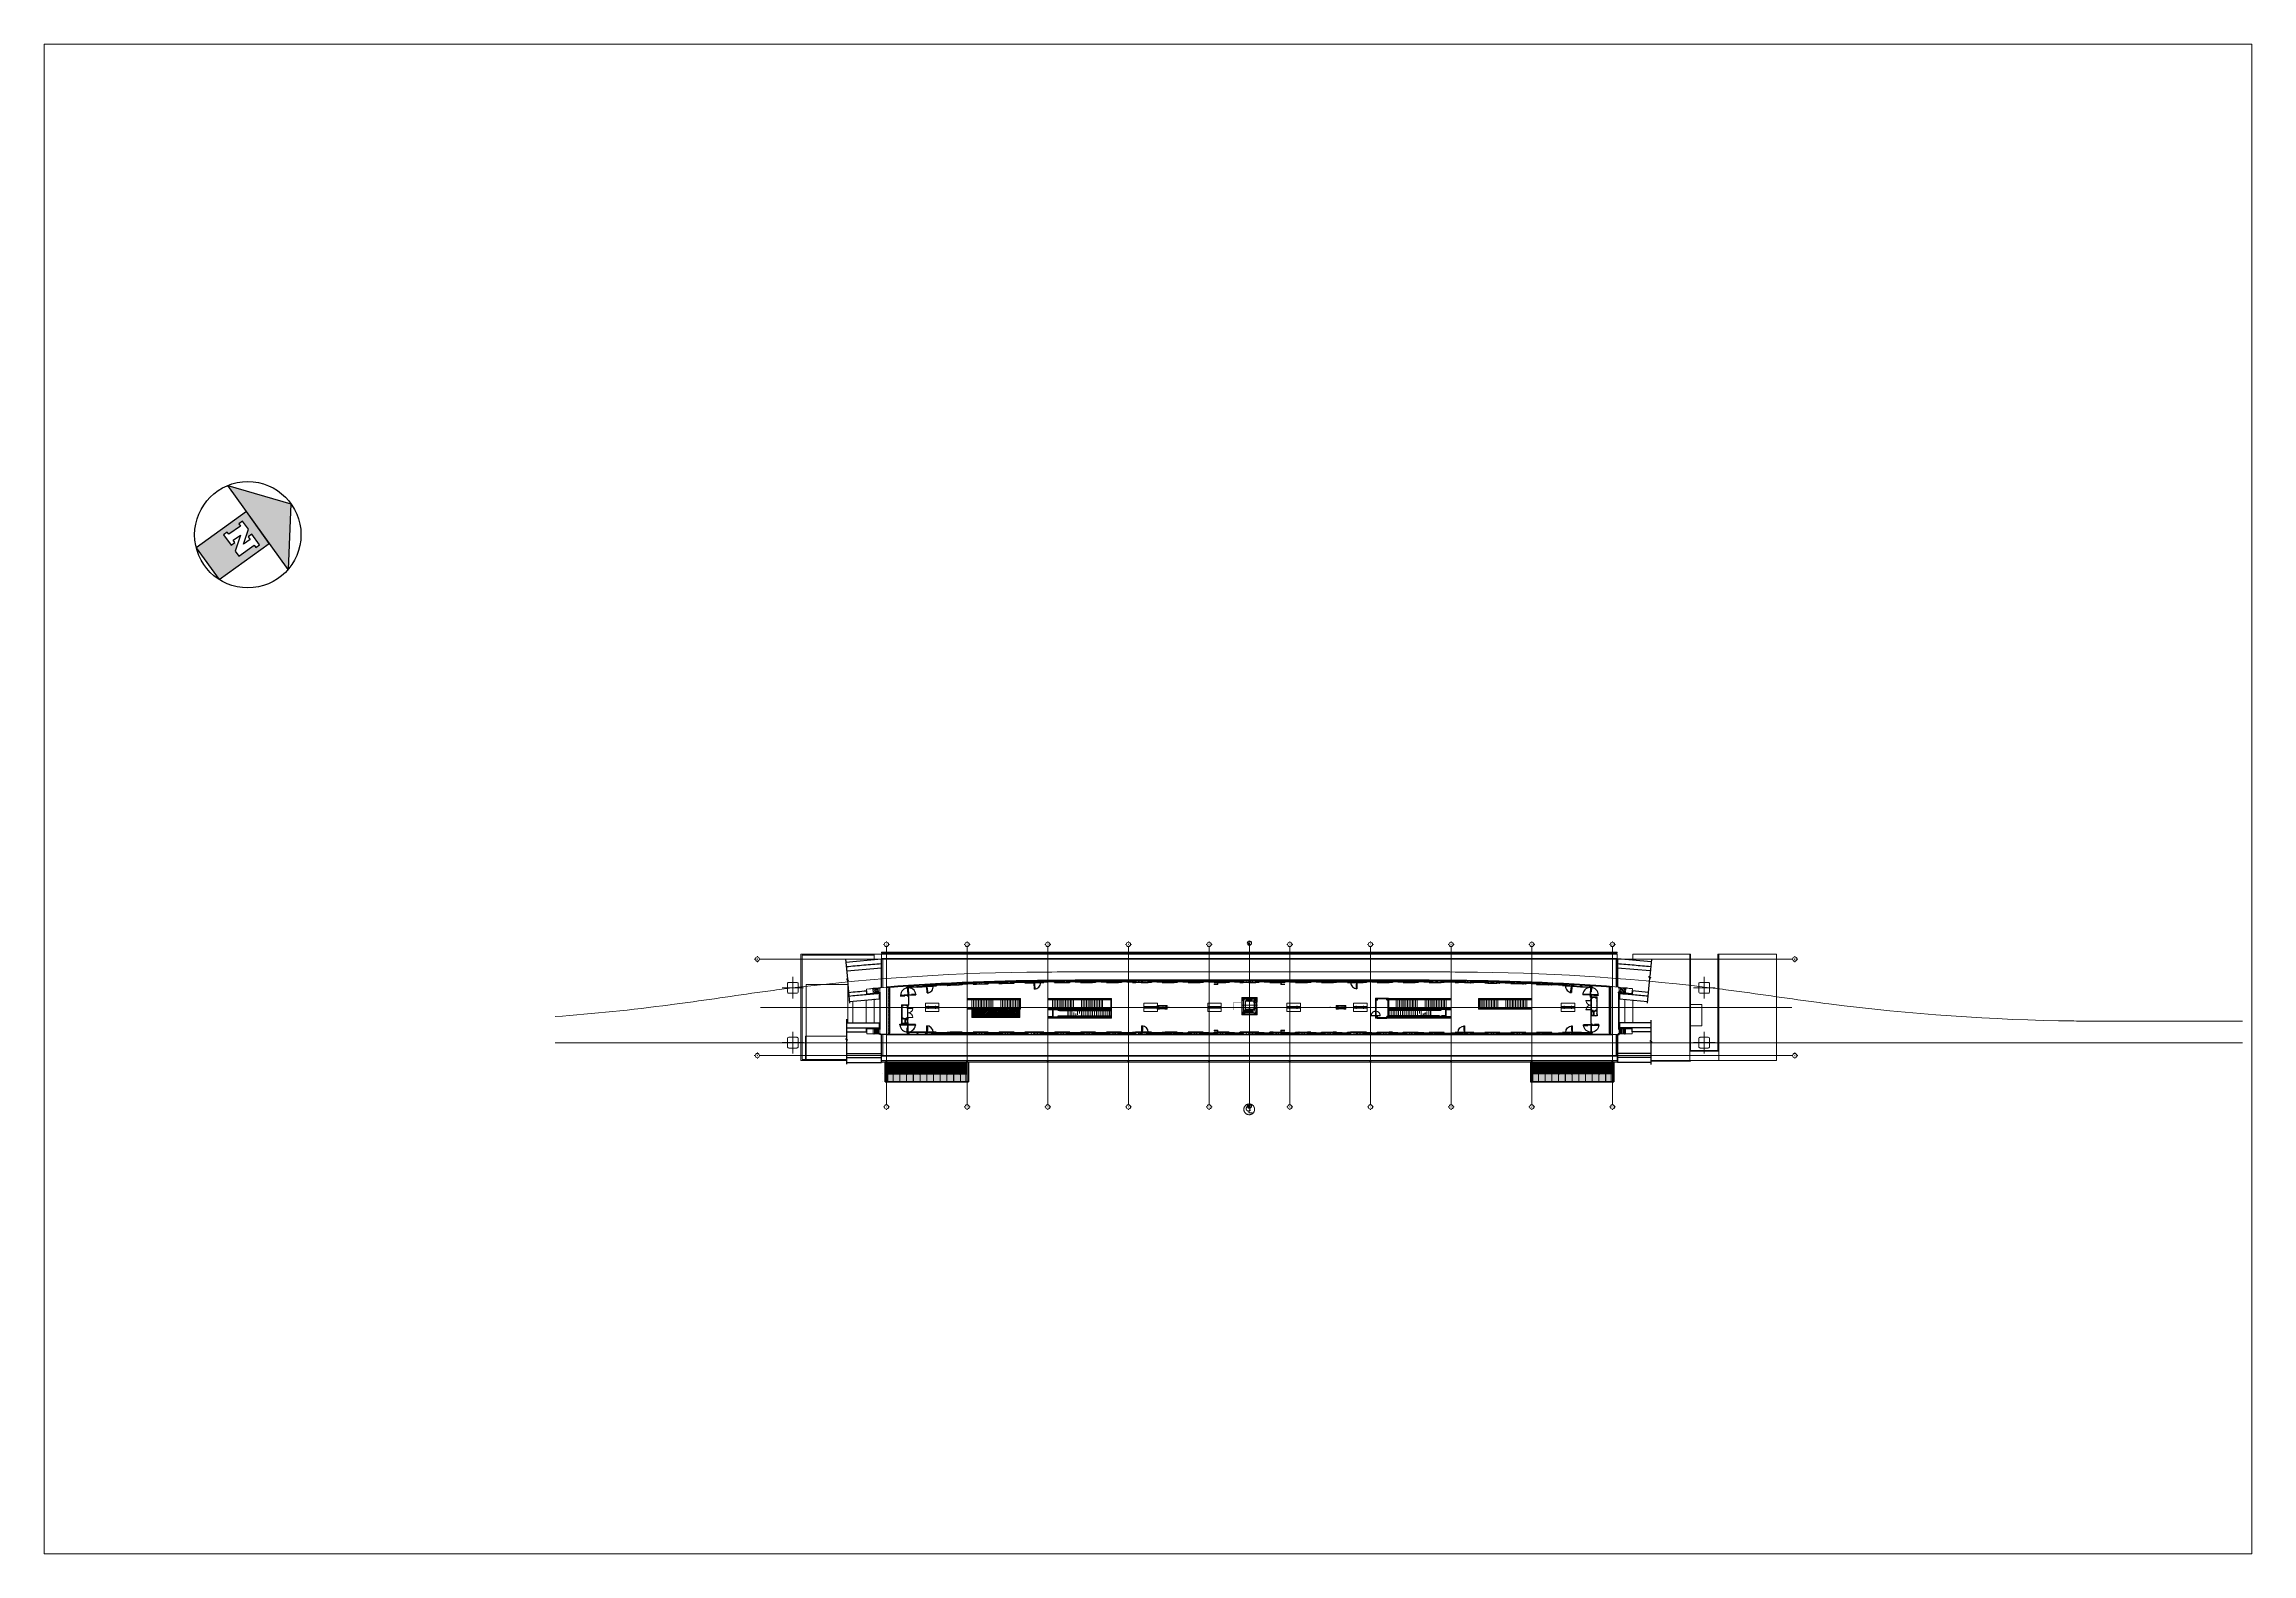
# Paper-space layout 'Layout1' of a CAD drawing. Header units: millimetres. Extents: x 29 to 258, y 20 to 177.
# The model-space entities are those that its viewports show. They can reach past a viewport. Long polylines and large blocks are cut down to what shows.
import ezdxf
from ezdxf.enums import TextEntityAlignment as Align
from ezdxf.xclip import XClip

# ---------------------------------------------------------------- set-up
doc = ezdxf.new("R2010")
doc.units = ezdxf.units.MM
doc.header["$XCLIPFRAME"] = 0
for name, pattern in [('CENTER', [50.8, 31.75, -6.35, 6.35, -6.35]), ('CENTER2', [1.125, 0.75, -0.125, 0.125, -0.125]), ('DETAILS- CANOPY$0$Dash', [4, 2, -2]), ('DETAILS- CANOPY$0$Grid Line', [9.5, 5, -1.5, 1.5, -1.5]), ('HIDDEN', [0.2, 0.1, -0.1]), ('HIDDENX2', [0.75, 0.5, -0.25]), ('X-45-STST-GRID$0$CENTER2', [28.575, 19.05, -3.175, 3.175, -3.175]), ('X-45-STST-GRID$0$Grid Line', [9.5, 5, -1.5, 1.5, -1.5]), ('X-45-STST-PL-PF$0$CENTER2', [28.575, 19.05, -3.175, 3.175, -3.175]), ('X-45-STST-PL-PF$0$Dash', [4, 2, -2]), ('X-45-STST-PL-PF$0$DASHDOT', [1, 0.5, -0.25, 0, -0.25]), ('X-45-STST-PL-PF$0$DASHED', [0.75, 0.5, -0.25]), ('X-45-STST-PL-PF$0$X-STST-45011-PL-PF$0$HIDDEN', [9.525, 6.35, -3.175]), ('XREF_EL$0$CENTER', [2, 1.25, -0.25, 0.25, -0.25]), ('XREF_EL$0$CENTER2', [1.125, 0.75, -0.125, 0.125, -0.125]), ('XREF_EL$0$HIDDEN', [0.375, 0.25, -0.125])]:
    doc.linetypes.add(name, pattern=pattern)
doc.layers.get('Defpoints').update_dxf_attribs({"color": 6})
for name, color, linetype, lineweight in [('03 ARC-CON-HIDE', 251, 'Continuous', 5), ('04 ARC-CON-VIEW', 90, 'Continuous', 20), ('0_TITLE_BLOCK', 7, 'Continuous', 9), ('1', 1, 'Continuous', 18), ('15 ARC-HATCH', 8, 'Continuous', 5), ('29 ARC-WALL', 1, 'Continuous', 40), ('8', 253, 'Continuous', 0), ('_TU-ELE-Dim', 3, 'Continuous', 9), ('_TU-ELE-Line', 4, 'Continuous', 25), ('_TU-ELE-Thick', 127, 'Continuous', 13), ('ARC-LIFT', 2, 'Continuous', 0), ('ARC-LIFT HATCH', 8, 'Continuous', 0), ('ARC_CON-CUT', 130, 'Continuous', 20), ('ARC_HATCH', 8, 'Continuous', 25), ('ARC_HATCH 1', 8, 'Continuous', 0), ('ARC_TEXT_100', 2, 'Continuous', 5), ('ARC_WALL FINISH', 2, 'Continuous', 0), ('DETAILS- CANOPY$0$ARC_DIM', 254, 'Continuous', 9), ('DETAILS- CANOPY$0$ARC_HATCH', 254, 'Continuous', 18), ('DETAILS- CANOPY$0$ARC_TEXT', 254, 'Continuous', 5), ('khoi be tong tuong', 217, 'Continuous', 5), ('khung cua', 54, 'Continuous', 15), ('Kinh', 2, 'Continuous', 25), ('Net dut', 47, 'HIDDENX2', 9), ('net moi', 8, 'Continuous', 5), ('Net panel', 190, 'Continuous', 15), ('Net sat hop', 44, 'Continuous', 15), ('Net truc', 192, 'CENTER', 5), ('PSD Anchor Hole', 7, 'Continuous', 15), ('PSD Exp.JT', 1, 'Continuous', 5), ('PSD ODS Pene Hole', 5, 'Continuous', 15), ('PSD Pene Hole', 9, 'Continuous', 15), ('tay nam', 200, 'Continuous', 20), ('X-45-STST-GRID$0$ARC_AXIS_LINE', 240, 'CENTER', 13), ('X-45-STST-GRID$0$ARC_AXIS_NUMB_250', 240, 'CENTER', 13), ('X-45-STST-PL-PF$0$ARC_CON-VIEW', 90, 'Continuous', 5), ('X-45-STST-PL-PF$0$ARC_DOOR', 40, 'Continuous', 5), ('X-45-STST-PL-PF$0$ARC_FLOOR', 2, 'Continuous', 5), ('X-45-STST-PL-PF$0$ARC_FRAME', 151, 'Continuous', 5), ('X-45-STST-PL-PF$0$ARC_FURNITURE', 152, 'Continuous', 9), ('X-45-STST-PL-PF$0$ARC_GATE AXIS', 240, 'Continuous', 5), ('X-45-STST-PL-PF$0$ARC_GUTTER', 255, 'Continuous', 0), ('X-45-STST-PL-PF$0$ARC_GUTTER HATCH', 8, 'Continuous', 0), ('X-45-STST-PL-PF$0$ARC_HANDRAIL', 230, 'Continuous', 5), ('X-45-STST-PL-PF$0$ARC_STAIR-VIEW', 100, 'Continuous', 5), ('X-45-STST-PL-PF$0$ARC_VOID_TEMPORARY', 253, 'Continuous', 18), ('X-45-STST-PL-PF$0$X-STST-45011-PL-PF$0$ARC_DOOR', 40, 'Continuous', 5), ('X-45-STST-PL-PF$0$X-STST-45011-PL-PF$0$ARC_ELEVATOR', 63, 'Continuous', 5), ('X-45-STST-PL-PF$0$X-STST-45011-PL-PF$0$ARC_HATCH WALL', 8, 'Continuous', 25), ('X-45-STST-PL-PF$0$X-STST-45011-PL-PF$0$ARC_PART_WALL', 160, 'Continuous', 5), ('XREF_EL$0$_TU-Arch', 8, 'Continuous', 13), ('XREF_EL$0$_TU-ELE-Center', 2, 'XREF_EL$0$CENTER', 13), ('XREF_EL$0$_TU-ELE-Thick', 127, 'Continuous', 13)]:
    doc.layers.add(name, color=color, linetype=linetype, lineweight=lineweight)
for name, color, linetype in [('AHM2_MODULE', 2, 'Continuous'), ('AHM3_nouveau_ancrage', 2, 'Continuous'), ('AHM3_OBSOLETE', 5, 'Continuous'), ('AHM_ANCRAGE', 7, 'Continuous'), ('AHM_GRILLE', 253, 'Continuous'), ('AHM_MODULE', 7, 'Continuous'), ('AHM_VUE_PRINC', 7, 'Continuous'), ('ARC EDGE', 4, 'Continuous'), ('DETAILS- CANOPY$0$1', 250, 'Continuous'), ('DETAILS- CANOPY$0$2', 250, 'Continuous'), ('DETAILS- CANOPY$0$3', 254, 'Continuous'), ('DETAILS- CANOPY$0$5', 254, 'Continuous'), ('DIM', 255, 'Continuous'), ('EIM', 5, 'Continuous'), ('RC EDGE', 2, 'Continuous'), ('X-45-STST-PL-PF$0$ARC_LIGHTING OVER HEAD', 8, 'Continuous'), ('X-45-STST-PL-PF$0$ARC_VIADUCT', 2, 'Continuous'), ('X-45-STST-PL-PF$0$MEP-PL-SW', 140, 'X-45-STST-PL-PF$0$DASHDOT')]:
    doc.layers.add(name, color=color, linetype=linetype)
doc.layers.add('XREF_EL$0$_TU-000-TEMP', color=6, linetype='Continuous', lineweight=13, plot=False)
doc.styles.add('_TU-ROMANS', font='romans.shx', dxfattribs={"width": 0.8})
doc.styles.add('Arial', font='arial.ttf', dxfattribs={"width": 0.8, "height": 3.934132})
doc.styles.add('DETAILS- CANOPY$0$2', font='arial.ttf', dxfattribs={"height": 1.75})
doc.styles.add('DETAILS- CANOPY$0$5', font='arial.ttf', dxfattribs={"height": 3.5})
doc.styles.add('DETAILS- CANOPY$0$dimtext', font='arial.ttf', dxfattribs={"height": 1.75})
doc.styles.add('DETAILS- CANOPY$0$ST01', font='arial.ttf')
doc.styles.add('X-45-STST-GRID$0$CP2-CSA-IT-STTST-45012$0$Arial_B', font='arialbd.ttf', dxfattribs={"width": 0.8, "height": 761.067151})
doc.styles.add('XREF_EL$0$Arial', font='arial.ttf')
doc.styles.add('XREF_EL$0$TU-ROMANS', font='romans.shx', dxfattribs={"width": 0.8})
doc.dimstyles.new('DETAILS- CANOPY$0$100mm', dxfattribs={"dimscale": 100, "dimtxt": 1.6, "dimasz": 1.6, "dimexe": 1, "dimexo": 0, "dimgap": 0.6, "dimtad": 1, "dimdec": 0, "dimdsep": 46, "dimtxsty": 'DETAILS- CANOPY$0$dimtext', "dimcen": 1, "dimdle": 0.2, "dimclrd": 10, "dimclre": 10, "dimclrt": 255, "dimadec": 1, "dimazin": 0, "dimtfac": 1, "dimtdec": 0, "dimtix": 1, "dimtmove": 2, "dimatfit": 3, "dimfxl": 5, "dimfxlon": 1, "dimtolj": 1, "dimtzin": 0, "dimarcsym": 2})
doc.dimstyles.new('DETAILS- CANOPY$0$ST-200', dxfattribs={"dimscale": 200, "dimtxt": 2, "dimasz": 0.9, "dimexe": 0.9, "dimexo": 0.9, "dimgap": 0.45, "dimtad": 1, "dimdec": 0, "dimzin": 0, "dimdsep": 46, "dimtxsty": 'DETAILS- CANOPY$0$ST01', "dimblk": 'DETAILS- CANOPY$0$_Oblique', "dimcen": 1, "dimdle": 0.9, "dimclrt": 256, "dimadec": 0, "dimazin": 0, "dimtfac": 1, "dimtdec": 0, "dimtofl": 0, "dimtmove": 1, "dimatfit": 3, "dimfxl": 5, "dimfxlon": 1, "dimtolj": 1, "dimtzin": 0, "dimarcsym": 0})
doc.dimstyles.new('DETAILS- CANOPY$0$ST-50', dxfattribs={"dimscale": 50, "dimtxt": 2, "dimasz": 0.9, "dimexe": 0.9, "dimexo": 0.9, "dimgap": 0.45, "dimtad": 1, "dimdec": 0, "dimzin": 0, "dimdsep": 46, "dimtxsty": 'DETAILS- CANOPY$0$ST01', "dimblk": 'DETAILS- CANOPY$0$_Oblique', "dimcen": 1, "dimdle": 0.9, "dimclrt": 256, "dimadec": 0, "dimazin": 0, "dimtfac": 1, "dimtdec": 0, "dimtofl": 0, "dimtmove": 1, "dimatfit": 3, "dimfxl": 5, "dimfxlon": 1, "dimtolj": 1, "dimtzin": 0, "dimarcsym": 2})
pattern_1 = [(230, (1329.99, -1730.26), (-215.178, 18.826), [22.5, -247.5]), (175, (1329.99, -1730.26), (41.625, -225.658), [18, -198]), (280.451, (1312.05, -1728.7), (-173.553, -206.832), [19.122, -210.343]), (226.184, (1329.99, -1790.26), (-320.172, 49.656), [33.75, -371.25]), (276.636, (1303.3, -1786.13), (-280.4, -292.235), [28.683, -315.514]), (171.184, (1330, -1790.26), (-280.4, -292.236), [27, -297]), (201, (1299.99, -1775.26), (-179.072, 120.786), [22.5, -247.5]), (146, (1299.99, -1775.26), (-72.995, -217.545), [18, -198]), (251.451, (1285.06, -1765.2), (-252.067, -96.76), [19.122, -210.343]), (217.5, (1329.986, -1730.264), (-3.648, -99.8682), [0, -195.6, 0, -201, 0, -198.75]), (187.5, (1329.99, -1730.26), (-78.921, -118.3235), [0, -114.6, 0, -191.1, 0, -75.75]), (147.5, (1396.89, -1730.264), (-160.1467, 6.7665), [0, -75, 0, -234, 0, -310.5]), (137.5, (1426.89, -1730.26), (-174.956, -30.0315), [0, -97.5, 0, -155.4, 0, -220.5]), (225, (1329.99, -1730.26), (90.156, -90.156), []), (225, (1329.99, -1767.01), (90.156, -90.156), [])]
pattern_2 = [(45, (35155.0874, 36486.9026), (-1.122532015, 1.122532015), []), (135, (35155.0874, 36486.9026), (-1.122532015, -1.122532015), [])]

# ---------------------------------------------------------------- blocks, each defined once
blk = doc.blocks.new('A$C2986390C')
blk.add_hatch(color=253).paths.add_polyline_path([(-9.38, 3.57), (9.85, 3.57), (0.23, 11.15)])
h = blk.add_hatch(color=253)
h.paths.add_polyline_path([(-3.4, -7.94), (3.87, -7.93), (3.87, 3.57), (-3.4, 3.57)])
h.paths.add_polyline_path([(-2.41, -2.42), (-2.4, -1.54), (-1.88, -1.54), (-1.88, 1.08), (-2.41, 1.08), (-2.41, 1.95), (-0.53, 1.95), (0.12, 1.08), (0.59, 1.08), (0.59, 1.95), (3.05, 1.95), (3.05, 1.08), (2.52, 1.08), (2.52, -2.42), (1.37, -2.42), (0.71, -1.54), (0, -1.54), (0, -2.42)], flags=16)
at = {"color": 253}
for points in [[(0.23, 11.15), (9.85, 3.57), (-9.38, 3.57)], [(-3.4, -7.94), (3.87, -7.93), (3.87, 3.57), (-3.4, 3.57)], [(-2.41, -2.42), (0, -2.42), (0, -1.54), (-0.51, -1.54), (-0.51, 0.1), (1.37, -2.42), (2.52, -2.42), (2.52, 1.08), (3.05, 1.08), (3.05, 1.95), (0.59, 1.95), (0.59, 1.08), (1.21, 1.08), (1.21, -0.4), (-0.53, 1.95), (-2.41, 1.95), (-2.41, 1.08), (-1.88, 1.08), (-1.88, -1.54), (-2.4, -1.54)]]:
    blk.add_lwpolyline(points, close=True, dxfattribs=at)
blk.add_circle((0.23, 1.26), 9.89, dxfattribs=at)
blk = doc.blocks.new('DETAILS- CANOPY$0$A$C56540CC2')
at = {"layer": 'DETAILS- CANOPY$0$ARC_HATCH'}
h = blk.add_hatch(dxfattribs=at)
h.set_pattern_fill('ANGLE', color=256, angle=45)
h.set_pattern_definition([(45, (-36566.107, 12059.4276), (-4.9391409, 4.9391409), [5.08, -1.905]), (135, (-36566.107, 12059.4276), (-4.9391409, -4.9391409), [5.08, -1.905])])
h.paths.add_polyline_path([(434, 440), (414, 440), (414, 0), (434, 0)])
h = blk.add_hatch(dxfattribs=at)
h.set_pattern_fill('ANSI31', color=256, scale=2, angle=90)
h.set_pattern_definition([(135, (-36566.107, 12059.4276), (-4.4901281, -4.4901281), [])])
h.paths.add_polyline_path([(459, 465), (434, 440), (434, 0), (459, -25)])
at = {"color": 7}
for p, q in [((359, 408), (359, 392)), ((359, 193), (359, 177)), ((459, 465), (434, 440)), ((459, -25), (434, 0))]:
    blk.add_line(p, q, dxfattribs=at)
for points in [[(384, 410), (381, 406), (379, 410), (376, 406), (374, 410), (371, 406), (369, 410), (366, 406), (364, 410), (361, 406), (359, 408)], [(384, 390), (381, 394), (379, 390), (376, 394), (374, 390), (371, 394), (369, 390), (366, 394), (364, 390), (361, 394), (359, 392)], [(384, 195), (381, 191), (379, 195), (376, 191), (374, 195), (371, 191), (369, 195), (366, 191), (364, 195), (361, 191), (359, 193)], [(384, 175), (381, 179), (379, 175), (376, 179), (374, 175), (371, 179), (369, 175), (366, 179), (364, 175), (361, 179), (359, 177)]]:
    blk.add_lwpolyline(points, dxfattribs=at)
for points in [[(384, 380), (409, 380), (409, 420), (384, 420)], [(384, 165), (409, 165), (409, 205), (384, 205)], [(409, 413), (414, 413), (414, 387), (409, 387)], [(409, 198), (414, 198), (414, 172), (409, 172)], [(414, 440), (434, 440), (434, 0), (414, 0)]]:
    blk.add_lwpolyline(points, close=True, dxfattribs=at)
at = {"layer": 'DETAILS- CANOPY$0$2', "ltscale": 0.05}
for points in [[(384, 410), (386, 406), (389, 410), (391, 406), (394, 410), (396, 406), (399, 410), (401, 406), (404, 410), (406, 406), (409, 410), (411, 406), (414, 410), (416, 406), (419, 410), (421, 406), (424, 410), (426, 406), (429, 410), (431, 406), (434, 410), (436, 406), (439, 410), (441, 406), (444, 410), (446, 406), (449, 410), (451, 406), (454, 410), (456, 406), (459, 410), (461, 406), (464, 410), (466, 406), (469, 410), (471, 406), (474, 410), (476, 406), (479, 410), (481, 406), (484, 410), (486, 406), (489, 410), (491, 406), (494, 410), (496, 406), (499, 410), (501, 406), (504, 410), (506, 406), (509, 408), (734, 408), (734, 392), (509, 392), (506, 394), (504, 390), (501, 394), (499, 390), (496, 394), (494, 390), (491, 394), (489, 390), (486, 394), (484, 390), (481, 394), (479, 390), (476, 394), (474, 390), (471, 394), (469, 390), (466, 394), (464, 390), (461, 394), (459, 390), (456, 394), (454, 390), (451, 394), (449, 390), (446, 394), (444, 390), (441, 394), (439, 390), (436, 394), (434, 390), (431, 394), (429, 390), (426, 394), (424, 390), (421, 394), (419, 390), (416, 394), (414, 390), (411, 394), (409, 390), (406, 394), (404, 390), (401, 394), (399, 390), (396, 394), (394, 390), (391, 394), (389, 390), (386, 394), (384, 390)], [(384, 195), (386, 191), (389, 195), (391, 191), (394, 195), (396, 191), (399, 195), (401, 191), (404, 195), (406, 191), (409, 195), (411, 191), (414, 195), (416, 191), (419, 195), (421, 191), (424, 195), (426, 191), (429, 195), (431, 191), (434, 195), (436, 191), (439, 195), (441, 191), (444, 195), (446, 191), (449, 195), (451, 191), (454, 195), (456, 191), (459, 195), (461, 191), (464, 195), (466, 191), (469, 195), (471, 191), (474, 195), (476, 191), (479, 195), (481, 191), (484, 195), (486, 191), (489, 195), (491, 191), (494, 195), (496, 191), (499, 195), (501, 191), (504, 195), (506, 191), (509, 193), (734, 193), (734, 177), (509, 177), (506, 179), (504, 175), (501, 179), (499, 175), (496, 179), (494, 175), (491, 179), (489, 175), (486, 179), (484, 175), (481, 179), (479, 175), (476, 179), (474, 175), (471, 179), (469, 175), (466, 179), (464, 175), (461, 179), (459, 175), (456, 179), (454, 175), (451, 179), (449, 175), (446, 179), (444, 175), (441, 179), (439, 175), (436, 179), (434, 175), (431, 179), (429, 175), (426, 179), (424, 175), (421, 179), (419, 175), (416, 179), (414, 175), (411, 179), (409, 175), (406, 179), (404, 175), (401, 179), (399, 175), (396, 179), (394, 175), (391, 179), (389, 175), (386, 179), (384, 175)]]:
    blk.add_lwpolyline(points, dxfattribs=at)
for points in [[(659, 380), (684, 380), (684, 420), (659, 420)], [(659, 165), (684, 165), (684, 205), (659, 205)]]:
    blk.add_lwpolyline(points, close=True, dxfattribs=at)
blk = doc.blocks.new('DETAILS- CANOPY$0$fdf')
at = {"layer": 'DETAILS- CANOPY$0$2'}
for points in [[(-9837, 21703), (-9807, 21700), (-9802, 21760), (-9832, 21763)], [(-9836, 21704), (-9808, 21701), (-9803, 21759), (-9831, 21761)]]:
    blk.add_lwpolyline(points, close=True, dxfattribs=at)
blk = doc.blocks.new('DETAILS- CANOPY$0$fdsfsd')
at = {"layer": 'DETAILS- CANOPY$0$ARC_HATCH'}
h = blk.add_hatch(dxfattribs=at)
h.set_pattern_fill('ANSI37', color=8)
h.set_pattern_definition([(45, (8660.8333, -23598.694), (-2.24506403, 2.24506403), []), (135, (8660.8333, -23598.694), (-2.24506403, -2.24506403), [])])
h.paths.add_polyline_path([(45, 5), (45, 0), (0, 0), (0, 150), (45, 150), (45, 145), (5, 145), (5, 5)])
at = {"layer": 'DETAILS- CANOPY$0$2'}
blk.add_lwpolyline([(45, 5), (45, 0), (0, 0), (0, 150), (45, 150), (45, 145), (5, 145), (5, 5), (45, 5)], dxfattribs=at)
blk = doc.blocks.new('DETAILS- CANOPY$0$fgdfdg')
for points in [[(12383, 38309), (12383, 37972), (12573, 37972), (12573, 38309)], [(12478, 38309), (12428, 38309), (12428, 38303), (12475, 38303), (12475, 38015), (12428, 38015), (12428, 38009), (12528, 38009), (12528, 38015), (12481, 38015), (12481, 38303), (12528, 38303), (12528, 38309), (12475, 38309)]]:
    blk.add_lwpolyline(points)
for centre in [(12423, 38157), (12533, 38157)]:
    blk.add_circle(centre, 8)
at = {"layer": 'DETAILS- CANOPY$0$ARC_HATCH', "color": 8, "linetype": 'DETAILS- CANOPY$0$Dash', "ltscale": 10}
blk.add_lwpolyline([(12573, 38312), (12573, 38412), (12383, 38412), (12383, 38312)], dxfattribs=at)
for centre in [(12423, 38372), (12533, 38372)]:
    blk.add_circle(centre, 8, dxfattribs=at)
blk = doc.blocks.new('DETAILS- CANOPY$0$_Oblique')
at = {"color": 0, "linetype": 'ByBlock', "lineweight": -2}
blk.add_line((-0.5, -0.5), (0.5, 0.5), dxfattribs=at)
blk = doc.blocks.new('*D235')
at = {"layer": 'Defpoints', "color": 0, "transparency": 16777216}
for p in [(-13287, 13737), (-11912, 13812), (-13287, 12205)]:
    blk.add_point(p, dxfattribs=at)
at = {"layer": 'DETAILS- CANOPY$0$ARC_DIM', "color": 0, "lineweight": -2, "transparency": 16777216}
for p, q in [((-13287, 12455), (-13287, 12160)), ((-11912, 12455), (-11912, 12160)), ((-11867, 12205), (-13332, 12205))]:
    blk.add_line(p, q, dxfattribs=at)
at = {"layer": 'DETAILS- CANOPY$0$ARC_DIM', "color": 0, "lineweight": -2, "transparency": 16777216, "xscale": 45, "yscale": 45, "zscale": 45, "rotation": 180}
blk.add_blockref('DETAILS- CANOPY$0$_Oblique', (-13287, 12205), dxfattribs=at)
at = {"layer": 'DETAILS- CANOPY$0$ARC_DIM', "color": 0, "lineweight": -2, "transparency": 16777216, "xscale": 45, "yscale": 45, "zscale": 45}
blk.add_blockref('DETAILS- CANOPY$0$_Oblique', (-11912, 12205), dxfattribs=at)
at = {"layer": 'DETAILS- CANOPY$0$ARC_DIM', "transparency": 16777216, "insert": (-12600, 12279), "char_height": 100, "attachment_point": 5, "style": 'DETAILS- CANOPY$0$ST01'}
blk.add_mtext('\\A1;1375', dxfattribs=at)
blk = doc.blocks.new('*D236')
at = {"layer": 'Defpoints', "color": 0, "transparency": 16777216}
for p in [(-13507, 13812), (-13287, 13737), (-13507, 12205)]:
    blk.add_point(p, dxfattribs=at)
at = {"layer": 'DETAILS- CANOPY$0$ARC_DIM', "color": 0, "lineweight": -2, "transparency": 16777216}
for p, q in [((-13507, 12455), (-13507, 12160)), ((-13287, 12455), (-13287, 12160)), ((-13242, 12205), (-13552, 12205)), ((-13397, 12205), (-13328, 11973)), ((-13328, 11973), (-13060, 11973))]:
    blk.add_line(p, q, dxfattribs=at)
at = {"layer": 'DETAILS- CANOPY$0$ARC_DIM', "color": 0, "lineweight": -2, "transparency": 16777216, "xscale": 45, "yscale": 45, "zscale": 45, "rotation": 180}
blk.add_blockref('DETAILS- CANOPY$0$_Oblique', (-13507, 12205), dxfattribs=at)
at = {"layer": 'DETAILS- CANOPY$0$ARC_DIM', "color": 0, "lineweight": -2, "transparency": 16777216, "xscale": 45, "yscale": 45, "zscale": 45}
blk.add_blockref('DETAILS- CANOPY$0$_Oblique', (-13287, 12205), dxfattribs=at)
at = {"layer": 'DETAILS- CANOPY$0$ARC_DIM', "transparency": 16777216, "insert": (-13194, 12047), "char_height": 100, "attachment_point": 5, "style": 'DETAILS- CANOPY$0$ST01'}
blk.add_mtext('\\A1;220', dxfattribs=at)
blk = doc.blocks.new('*D237')
at = {"layer": 'Defpoints', "color": 0, "transparency": 16777216}
for p in [(-13507, 14548), (-9727, 12812), (-13507, 11717)]:
    blk.add_point(p, dxfattribs=at)
at = {"layer": 'DETAILS- CANOPY$0$ARC_DIM', "color": 0, "lineweight": -2, "transparency": 16777216}
for p, q in [((-9682, 11717), (-13552, 11717)), ((-13507, 11967), (-13507, 11672)), ((-9727, 11967), (-9727, 11672))]:
    blk.add_line(p, q, dxfattribs=at)
at = {"layer": 'DETAILS- CANOPY$0$ARC_DIM', "color": 0, "lineweight": -2, "transparency": 16777216, "xscale": 45, "yscale": 45, "zscale": 45, "rotation": 180}
blk.add_blockref('DETAILS- CANOPY$0$_Oblique', (-13507, 11717), dxfattribs=at)
at = {"layer": 'DETAILS- CANOPY$0$ARC_DIM', "color": 0, "lineweight": -2, "transparency": 16777216, "xscale": 45, "yscale": 45, "zscale": 45}
blk.add_blockref('DETAILS- CANOPY$0$_Oblique', (-9727, 11717), dxfattribs=at)
at = {"layer": 'DETAILS- CANOPY$0$ARC_DIM', "transparency": 16777216, "insert": (-11617, 11791), "char_height": 100, "attachment_point": 5, "style": 'DETAILS- CANOPY$0$ST01'}
blk.add_mtext('\\A1;3780', dxfattribs=at)
blk = doc.blocks.new('*D238')
at = {"layer": 'Defpoints', "color": 0, "transparency": 16777216}
for p in [(24880, 1818), (25100, 1818), (25100, -113)]:
    blk.add_point(p, dxfattribs=at)
at = {"layer": 'DETAILS- CANOPY$0$ARC_DIM', "color": 0, "lineweight": -2, "transparency": 16777216}
for p, q in [((24880, 137), (24880, -158)), ((25100, 137), (25100, -158)), ((24835, -113), (25145, -113)), ((24990, -113), (25060, -345)), ((25060, -345), (25327, -345))]:
    blk.add_line(p, q, dxfattribs=at)
at = {"layer": 'DETAILS- CANOPY$0$ARC_DIM', "color": 0, "lineweight": -2, "transparency": 16777216, "xscale": 45, "yscale": 45, "zscale": 45, "rotation": 180}
blk.add_blockref('DETAILS- CANOPY$0$_Oblique', (24880, -113), dxfattribs=at)
at = {"layer": 'DETAILS- CANOPY$0$ARC_DIM', "color": 0, "lineweight": -2, "transparency": 16777216, "xscale": 45, "yscale": 45, "zscale": 45}
blk.add_blockref('DETAILS- CANOPY$0$_Oblique', (25100, -113), dxfattribs=at)
at = {"layer": 'DETAILS- CANOPY$0$ARC_DIM', "transparency": 16777216, "insert": (25194, -271), "char_height": 100, "attachment_point": 5, "style": 'DETAILS- CANOPY$0$ST01'}
blk.add_mtext('\\A1;220', dxfattribs=at)
blk = doc.blocks.new('*D239')
at = {"layer": 'Defpoints', "color": 0, "transparency": 16777216}
for p in [(21100, 1880), (25100, 1818), (25100, -512)]:
    blk.add_point(p, dxfattribs=at)
at = {"layer": 'DETAILS- CANOPY$0$ARC_DIM', "color": 0, "lineweight": -2, "transparency": 16777216}
for p, q in [((21055, -512), (25145, -512)), ((21100, -262), (21100, -557)), ((25100, -262), (25100, -557))]:
    blk.add_line(p, q, dxfattribs=at)
at = {"layer": 'DETAILS- CANOPY$0$ARC_DIM', "color": 0, "lineweight": -2, "transparency": 16777216, "xscale": 45, "yscale": 45, "zscale": 45, "rotation": 180}
blk.add_blockref('DETAILS- CANOPY$0$_Oblique', (21100, -512), dxfattribs=at)
at = {"layer": 'DETAILS- CANOPY$0$ARC_DIM', "color": 0, "lineweight": -2, "transparency": 16777216, "xscale": 45, "yscale": 45, "zscale": 45}
blk.add_blockref('DETAILS- CANOPY$0$_Oblique', (25100, -512), dxfattribs=at)
at = {"layer": 'DETAILS- CANOPY$0$ARC_DIM', "transparency": 16777216, "insert": (23100, -439), "char_height": 100, "attachment_point": 5, "style": 'DETAILS- CANOPY$0$ST01'}
blk.add_mtext('\\A1;4000', dxfattribs=at)
blk = doc.blocks.new('*D240')
at = {"layer": 'Defpoints', "color": 0, "transparency": 16777216}
for p in [(-2063, 1559), (13437, 1559), (13437, 728)]:
    blk.add_point(p, dxfattribs=at)
at = {"layer": 'DETAILS- CANOPY$0$ARC_DIM', "color": 0, "lineweight": -2, "transparency": 16777216}
for p, q in [((-2108, 728), (13482, 728)), ((-2063, 978), (-2063, 683)), ((13437, 978), (13437, 683))]:
    blk.add_line(p, q, dxfattribs=at)
at = {"layer": 'DETAILS- CANOPY$0$ARC_DIM', "color": 0, "lineweight": -2, "transparency": 16777216, "xscale": 45, "yscale": 45, "zscale": 45, "rotation": 180}
blk.add_blockref('DETAILS- CANOPY$0$_Oblique', (-2063, 728), dxfattribs=at)
at = {"layer": 'DETAILS- CANOPY$0$ARC_DIM', "color": 0, "lineweight": -2, "transparency": 16777216, "xscale": 45, "yscale": 45, "zscale": 45}
blk.add_blockref('DETAILS- CANOPY$0$_Oblique', (13437, 728), dxfattribs=at)
at = {"layer": 'DETAILS- CANOPY$0$ARC_DIM', "transparency": 16777216, "insert": (5687, 801), "char_height": 100, "attachment_point": 5, "style": 'DETAILS- CANOPY$0$ST01'}
blk.add_mtext('\\A1;15500', dxfattribs=at)
blk = doc.blocks.new('*D241')
at = {"layer": 'Defpoints', "color": 0, "transparency": 16777216}
for p in [(-2864, 3059), (-2063, 1559), (-1697, 3059)]:
    blk.add_point(p, dxfattribs=at)
at = {"layer": 'DETAILS- CANOPY$0$ARC_DIM', "color": 0, "lineweight": -2, "transparency": 16777216}
for p, q in [((-2614, 3059), (-2909, 3059)), ((-2614, 1559), (-2909, 1559)), ((-2864, 1514), (-2864, 3104))]:
    blk.add_line(p, q, dxfattribs=at)
at = {"layer": 'DETAILS- CANOPY$0$ARC_DIM', "color": 0, "lineweight": -2, "transparency": 16777216, "xscale": 45, "yscale": 45, "zscale": 45}
for p, rotation in [((-2864, 3059), 90), ((-2864, 1559), 270)]:
    blk.add_blockref('DETAILS- CANOPY$0$_Oblique', p, dxfattribs=dict(at, rotation=rotation))
at = {"layer": 'DETAILS- CANOPY$0$ARC_DIM', "transparency": 16777216, "insert": (-2938, 2309), "char_height": 100, "attachment_point": 5, "rotation": 90, "style": 'DETAILS- CANOPY$0$ST01'}
blk.add_mtext('\\A1;1500', dxfattribs=at)
blk = doc.blocks.new('*D242')
at = {"layer": 'Defpoints', "color": 0, "transparency": 16777216}
for p in [(-2864, 5134), (-1697, 5134), (-1697, 3059)]:
    blk.add_point(p, dxfattribs=at)
at = {"layer": 'DETAILS- CANOPY$0$ARC_DIM', "color": 0, "lineweight": -2, "transparency": 16777216}
for p, q in [((-2614, 5134), (-2909, 5134)), ((-2864, 3014), (-2864, 5179)), ((-2614, 3059), (-2909, 3059))]:
    blk.add_line(p, q, dxfattribs=at)
at = {"layer": 'DETAILS- CANOPY$0$ARC_DIM', "color": 0, "lineweight": -2, "transparency": 16777216, "xscale": 45, "yscale": 45, "zscale": 45}
for p, rotation in [((-2864, 5134), 90), ((-2864, 3059), 270)]:
    blk.add_blockref('DETAILS- CANOPY$0$_Oblique', p, dxfattribs=dict(at, rotation=rotation))
at = {"layer": 'DETAILS- CANOPY$0$ARC_DIM', "transparency": 16777216, "insert": (-2938, 4097), "char_height": 100, "attachment_point": 5, "rotation": 90, "style": 'DETAILS- CANOPY$0$ST01'}
blk.add_mtext('\\A1;2075', dxfattribs=at)
blk = doc.blocks.new('*D243')
at = {"layer": 'Defpoints', "color": 0, "transparency": 16777216}
for p in [(-2864, 5434), (-1697, 5434), (-1697, 5134)]:
    blk.add_point(p, dxfattribs=at)
at = {"layer": 'DETAILS- CANOPY$0$ARC_DIM', "color": 0, "lineweight": -2, "transparency": 16777216}
for p, q in [((-2614, 5434), (-2909, 5434)), ((-2614, 5134), (-2909, 5134)), ((-2864, 5089), (-2864, 5479))]:
    blk.add_line(p, q, dxfattribs=at)
at = {"layer": 'DETAILS- CANOPY$0$ARC_DIM', "color": 0, "lineweight": -2, "transparency": 16777216, "xscale": 45, "yscale": 45, "zscale": 45}
for p, rotation in [((-2864, 5434), 90), ((-2864, 5134), 270)]:
    blk.add_blockref('DETAILS- CANOPY$0$_Oblique', p, dxfattribs=dict(at, rotation=rotation))
at = {"layer": 'DETAILS- CANOPY$0$ARC_DIM', "transparency": 16777216, "insert": (-2938, 5284), "char_height": 100, "attachment_point": 5, "rotation": 90, "style": 'DETAILS- CANOPY$0$ST01'}
blk.add_mtext('\\A1;300', dxfattribs=at)
blk = doc.blocks.new('*D244')
at = {"layer": 'Defpoints', "color": 0, "transparency": 16777216}
for p in [(-2864, 5559), (-2057, 5559), (-1697, 5434)]:
    blk.add_point(p, dxfattribs=at)
at = {"layer": 'DETAILS- CANOPY$0$ARC_DIM', "color": 0, "lineweight": -2, "transparency": 16777216}
for p, q in [((-2994, 5536), (-2994, 5793)), ((-2864, 5497), (-2994, 5536)), ((-2614, 5559), (-2909, 5559)), ((-2614, 5434), (-2909, 5434)), ((-2864, 5389), (-2864, 5604))]:
    blk.add_line(p, q, dxfattribs=at)
at = {"layer": 'DETAILS- CANOPY$0$ARC_DIM', "color": 0, "lineweight": -2, "transparency": 16777216, "xscale": 45, "yscale": 45, "zscale": 45}
for p, rotation in [((-2864, 5559), 90), ((-2864, 5434), 270)]:
    blk.add_blockref('DETAILS- CANOPY$0$_Oblique', p, dxfattribs=dict(at, rotation=rotation))
at = {"layer": 'DETAILS- CANOPY$0$ARC_DIM', "transparency": 16777216, "insert": (-3067, 5664), "char_height": 100, "attachment_point": 5, "rotation": 90, "style": 'DETAILS- CANOPY$0$ST01'}
blk.add_mtext('\\A1;125', dxfattribs=at)
blk = doc.blocks.new('*D245')
at = {"layer": 'Defpoints', "color": 0, "transparency": 16777216}
for p in [(-3218, 5559), (-2864, 5559), (-2864, 1559)]:
    blk.add_point(p, dxfattribs=at)
at = {"layer": 'DETAILS- CANOPY$0$ARC_DIM', "color": 0, "lineweight": -2, "transparency": 16777216}
for p, q in [((-2968, 5559), (-3263, 5559)), ((-3218, 1514), (-3218, 5604)), ((-2968, 1559), (-3263, 1559))]:
    blk.add_line(p, q, dxfattribs=at)
at = {"layer": 'DETAILS- CANOPY$0$ARC_DIM', "color": 0, "lineweight": -2, "transparency": 16777216, "xscale": 45, "yscale": 45, "zscale": 45}
for p, rotation in [((-3218, 5559), 90), ((-3218, 1559), 270)]:
    blk.add_blockref('DETAILS- CANOPY$0$_Oblique', p, dxfattribs=dict(at, rotation=rotation))
at = {"layer": 'DETAILS- CANOPY$0$ARC_DIM', "transparency": 16777216, "insert": (-3292, 3559), "char_height": 100, "attachment_point": 5, "rotation": 90, "style": 'DETAILS- CANOPY$0$ST01'}
blk.add_mtext('\\A1;4000', dxfattribs=at)
blk = doc.blocks.new('*D246')
at = {"layer": 'Defpoints', "color": 0, "transparency": 16777216}
for p in [(-2063, 5559), (-1698, 6220), (-1698, 5559)]:
    blk.add_point(p, dxfattribs=at)
at = {"layer": 'DETAILS- CANOPY$0$ARC_DIM', "color": 0, "lineweight": -2, "transparency": 16777216}
for p, q in [((-2108, 6220), (-1653, 6220)), ((-2063, 5970), (-2063, 6265)), ((-1698, 5970), (-1698, 6265))]:
    blk.add_line(p, q, dxfattribs=at)
at = {"layer": 'DETAILS- CANOPY$0$ARC_DIM', "color": 0, "lineweight": -2, "transparency": 16777216, "xscale": 45, "yscale": 45, "zscale": 45, "rotation": 180}
blk.add_blockref('DETAILS- CANOPY$0$_Oblique', (-2063, 6220), dxfattribs=at)
at = {"layer": 'DETAILS- CANOPY$0$ARC_DIM', "color": 0, "lineweight": -2, "transparency": 16777216, "xscale": 45, "yscale": 45, "zscale": 45}
blk.add_blockref('DETAILS- CANOPY$0$_Oblique', (-1698, 6220), dxfattribs=at)
at = {"layer": 'DETAILS- CANOPY$0$ARC_DIM', "transparency": 16777216, "insert": (-1881, 6294), "char_height": 100, "attachment_point": 5, "style": 'DETAILS- CANOPY$0$ST01'}
blk.add_mtext('\\A1;365', dxfattribs=at)
blk = doc.blocks.new('*D247')
at = {"layer": 'Defpoints', "color": 0, "transparency": 16777216}
for p in [(-1698, 5559), (13072, 6220), (13072, 5559)]:
    blk.add_point(p, dxfattribs=at)
at = {"layer": 'DETAILS- CANOPY$0$ARC_DIM', "color": 0, "lineweight": -2, "transparency": 16777216}
for p, q in [((-1743, 6220), (13117, 6220)), ((-1698, 5970), (-1698, 6265)), ((13072, 5970), (13072, 6265))]:
    blk.add_line(p, q, dxfattribs=at)
at = {"layer": 'DETAILS- CANOPY$0$ARC_DIM', "color": 0, "lineweight": -2, "transparency": 16777216, "xscale": 45, "yscale": 45, "zscale": 45, "rotation": 180}
blk.add_blockref('DETAILS- CANOPY$0$_Oblique', (-1698, 6220), dxfattribs=at)
at = {"layer": 'DETAILS- CANOPY$0$ARC_DIM', "color": 0, "lineweight": -2, "transparency": 16777216, "xscale": 45, "yscale": 45, "zscale": 45}
blk.add_blockref('DETAILS- CANOPY$0$_Oblique', (13072, 6220), dxfattribs=at)
at = {"layer": 'DETAILS- CANOPY$0$ARC_DIM', "transparency": 16777216, "insert": (5687, 6294), "char_height": 100, "attachment_point": 5, "style": 'DETAILS- CANOPY$0$ST01'}
blk.add_mtext('\\A1;14770', dxfattribs=at)
blk = doc.blocks.new('*D248')
at = {"layer": 'Defpoints', "color": 0, "transparency": 16777216}
for p in [(13072, 5559), (13437, 6220), (13437, 5559)]:
    blk.add_point(p, dxfattribs=at)
at = {"layer": 'DETAILS- CANOPY$0$ARC_DIM', "color": 0, "lineweight": -2, "transparency": 16777216}
for p, q in [((13027, 6220), (13482, 6220)), ((13072, 5970), (13072, 6265)), ((13437, 5970), (13437, 6265))]:
    blk.add_line(p, q, dxfattribs=at)
at = {"layer": 'DETAILS- CANOPY$0$ARC_DIM', "color": 0, "lineweight": -2, "transparency": 16777216, "xscale": 45, "yscale": 45, "zscale": 45, "rotation": 180}
blk.add_blockref('DETAILS- CANOPY$0$_Oblique', (13072, 6220), dxfattribs=at)
at = {"layer": 'DETAILS- CANOPY$0$ARC_DIM', "color": 0, "lineweight": -2, "transparency": 16777216, "xscale": 45, "yscale": 45, "zscale": 45}
blk.add_blockref('DETAILS- CANOPY$0$_Oblique', (13437, 6220), dxfattribs=at)
at = {"layer": 'DETAILS- CANOPY$0$ARC_DIM', "transparency": 16777216, "insert": (13254, 6294), "char_height": 100, "attachment_point": 5, "style": 'DETAILS- CANOPY$0$ST01'}
blk.add_mtext('\\A1;365', dxfattribs=at)
blk = doc.blocks.new('*D249')
at = {"layer": 'Defpoints', "color": 0, "transparency": 16777216}
for p in [(-2063, 5559), (13437, 6541), (13437, 5559)]:
    blk.add_point(p, dxfattribs=at)
at = {"layer": 'DETAILS- CANOPY$0$ARC_DIM', "color": 0, "lineweight": -2, "transparency": 16777216}
for p, q in [((-2108, 6541), (13482, 6541)), ((-2063, 6291), (-2063, 6586)), ((13437, 6291), (13437, 6586))]:
    blk.add_line(p, q, dxfattribs=at)
at = {"layer": 'DETAILS- CANOPY$0$ARC_DIM', "color": 0, "lineweight": -2, "transparency": 16777216, "xscale": 45, "yscale": 45, "zscale": 45, "rotation": 180}
blk.add_blockref('DETAILS- CANOPY$0$_Oblique', (-2063, 6541), dxfattribs=at)
at = {"layer": 'DETAILS- CANOPY$0$ARC_DIM', "color": 0, "lineweight": -2, "transparency": 16777216, "xscale": 45, "yscale": 45, "zscale": 45}
blk.add_blockref('DETAILS- CANOPY$0$_Oblique', (13437, 6541), dxfattribs=at)
at = {"layer": 'DETAILS- CANOPY$0$ARC_DIM', "transparency": 16777216, "insert": (5687, 6615), "char_height": 100, "attachment_point": 5, "style": 'DETAILS- CANOPY$0$ST01'}
blk.add_mtext('\\A1;15500', dxfattribs=at)
blk = doc.blocks.new('*D250')
at = {"layer": 'Defpoints', "color": 0, "transparency": 16777216}
for p in [(-2063, 14477), (-1698, 14699), (-1698, 12205)]:
    blk.add_point(p, dxfattribs=at)
at = {"layer": 'DETAILS- CANOPY$0$ARC_DIM', "color": 0, "lineweight": -2, "transparency": 16777216}
for p, q in [((-2063, 12455), (-2063, 12160)), ((-1698, 12455), (-1698, 12160)), ((-2108, 12205), (-1653, 12205))]:
    blk.add_line(p, q, dxfattribs=at)
at = {"layer": 'DETAILS- CANOPY$0$ARC_DIM', "color": 0, "lineweight": -2, "transparency": 16777216, "xscale": 45, "yscale": 45, "zscale": 45, "rotation": 180}
blk.add_blockref('DETAILS- CANOPY$0$_Oblique', (-2063, 12205), dxfattribs=at)
at = {"layer": 'DETAILS- CANOPY$0$ARC_DIM', "color": 0, "lineweight": -2, "transparency": 16777216, "xscale": 45, "yscale": 45, "zscale": 45}
blk.add_blockref('DETAILS- CANOPY$0$_Oblique', (-1698, 12205), dxfattribs=at)
at = {"layer": 'DETAILS- CANOPY$0$ARC_DIM', "transparency": 16777216, "insert": (-1881, 12279), "char_height": 100, "attachment_point": 5, "style": 'DETAILS- CANOPY$0$ST01'}
blk.add_mtext('\\A1;365', dxfattribs=at)
blk = doc.blocks.new('*D251')
at = {"layer": 'Defpoints', "color": 0, "transparency": 16777216}
for p in [(-1698, 14699), (13072, 14672), (13072, 12205)]:
    blk.add_point(p, dxfattribs=at)
at = {"layer": 'DETAILS- CANOPY$0$ARC_DIM', "color": 0, "lineweight": -2, "transparency": 16777216}
for p, q in [((-1698, 12455), (-1698, 12160)), ((13072, 12455), (13072, 12160)), ((-1743, 12205), (13117, 12205))]:
    blk.add_line(p, q, dxfattribs=at)
at = {"layer": 'DETAILS- CANOPY$0$ARC_DIM', "color": 0, "lineweight": -2, "transparency": 16777216, "xscale": 45, "yscale": 45, "zscale": 45, "rotation": 180}
blk.add_blockref('DETAILS- CANOPY$0$_Oblique', (-1698, 12205), dxfattribs=at)
at = {"layer": 'DETAILS- CANOPY$0$ARC_DIM', "color": 0, "lineweight": -2, "transparency": 16777216, "xscale": 45, "yscale": 45, "zscale": 45}
blk.add_blockref('DETAILS- CANOPY$0$_Oblique', (13072, 12205), dxfattribs=at)
at = {"layer": 'DETAILS- CANOPY$0$ARC_DIM', "transparency": 16777216, "insert": (5687, 12279), "char_height": 100, "attachment_point": 5, "style": 'DETAILS- CANOPY$0$ST01'}
blk.add_mtext('\\A1;14770', dxfattribs=at)
blk = doc.blocks.new('*D252')
at = {"layer": 'Defpoints', "color": 0, "transparency": 16777216}
for p in [(13072, 14672), (13437, 14731), (13437, 12205)]:
    blk.add_point(p, dxfattribs=at)
at = {"layer": 'DETAILS- CANOPY$0$ARC_DIM', "color": 0, "lineweight": -2, "transparency": 16777216}
for p, q in [((13072, 12455), (13072, 12160)), ((13437, 12455), (13437, 12160)), ((13027, 12205), (13482, 12205))]:
    blk.add_line(p, q, dxfattribs=at)
at = {"layer": 'DETAILS- CANOPY$0$ARC_DIM', "color": 0, "lineweight": -2, "transparency": 16777216, "xscale": 45, "yscale": 45, "zscale": 45, "rotation": 180}
blk.add_blockref('DETAILS- CANOPY$0$_Oblique', (13072, 12205), dxfattribs=at)
at = {"layer": 'DETAILS- CANOPY$0$ARC_DIM', "color": 0, "lineweight": -2, "transparency": 16777216, "xscale": 45, "yscale": 45, "zscale": 45}
blk.add_blockref('DETAILS- CANOPY$0$_Oblique', (13437, 12205), dxfattribs=at)
at = {"layer": 'DETAILS- CANOPY$0$ARC_DIM', "transparency": 16777216, "insert": (13254, 12279), "char_height": 100, "attachment_point": 5, "style": 'DETAILS- CANOPY$0$ST01'}
blk.add_mtext('\\A1;365', dxfattribs=at)
blk = doc.blocks.new('*D253')
at = {"layer": 'Defpoints', "color": 0, "transparency": 16777216}
for p in [(-2063, 14477), (13437, 14477), (13437, 11717)]:
    blk.add_point(p, dxfattribs=at)
at = {"layer": 'DETAILS- CANOPY$0$ARC_DIM', "color": 0, "lineweight": -2, "transparency": 16777216}
for p, q in [((-2108, 11717), (13482, 11717)), ((-2063, 11967), (-2063, 11672)), ((13437, 11967), (13437, 11672))]:
    blk.add_line(p, q, dxfattribs=at)
at = {"layer": 'DETAILS- CANOPY$0$ARC_DIM', "color": 0, "lineweight": -2, "transparency": 16777216, "xscale": 45, "yscale": 45, "zscale": 45, "rotation": 180}
blk.add_blockref('DETAILS- CANOPY$0$_Oblique', (-2063, 11717), dxfattribs=at)
at = {"layer": 'DETAILS- CANOPY$0$ARC_DIM', "color": 0, "lineweight": -2, "transparency": 16777216, "xscale": 45, "yscale": 45, "zscale": 45}
blk.add_blockref('DETAILS- CANOPY$0$_Oblique', (13437, 11717), dxfattribs=at)
at = {"layer": 'DETAILS- CANOPY$0$ARC_DIM', "transparency": 16777216, "insert": (5687, 11791), "char_height": 100, "attachment_point": 5, "style": 'DETAILS- CANOPY$0$ST01'}
blk.add_mtext('\\A1;15500', dxfattribs=at)
blk = doc.blocks.new('*D254')
at = {"layer": 'Defpoints', "color": 0, "transparency": 16777216}
for p in [(-2063, 20149), (13437, 20149), (13437, 18168)]:
    blk.add_point(p, dxfattribs=at)
at = {"layer": 'DETAILS- CANOPY$0$ARC_DIM', "color": 0, "lineweight": -2, "transparency": 16777216}
for p, q in [((-2108, 18168), (13482, 18168)), ((-2063, 18418), (-2063, 18123)), ((13437, 18418), (13437, 18123))]:
    blk.add_line(p, q, dxfattribs=at)
at = {"layer": 'DETAILS- CANOPY$0$ARC_DIM', "color": 0, "lineweight": -2, "transparency": 16777216, "xscale": 45, "yscale": 45, "zscale": 45, "rotation": 180}
blk.add_blockref('DETAILS- CANOPY$0$_Oblique', (-2063, 18168), dxfattribs=at)
at = {"layer": 'DETAILS- CANOPY$0$ARC_DIM', "color": 0, "lineweight": -2, "transparency": 16777216, "xscale": 45, "yscale": 45, "zscale": 45}
blk.add_blockref('DETAILS- CANOPY$0$_Oblique', (13437, 18168), dxfattribs=at)
at = {"layer": 'DETAILS- CANOPY$0$ARC_DIM', "transparency": 16777216, "insert": (5687, 18242), "char_height": 100, "attachment_point": 5, "style": 'DETAILS- CANOPY$0$ST01'}
blk.add_mtext('\\A1;15500', dxfattribs=at)
blk = doc.blocks.new('*D255')
at = {"layer": 'Defpoints', "color": 0, "transparency": 16777216}
for p in [(687, 18906), (1937, 20291), (1937, 18656)]:
    blk.add_point(p, dxfattribs=at)
at = {"layer": 'DETAILS- CANOPY$0$ARC_DIM', "color": 0, "lineweight": -2, "transparency": 16777216}
for p, q in [((642, 18656), (1982, 18656)), ((687, 18861), (687, 18611)), ((1937, 18906), (1937, 18611))]:
    blk.add_line(p, q, dxfattribs=at)
at = {"layer": 'DETAILS- CANOPY$0$ARC_DIM', "color": 0, "lineweight": -2, "transparency": 16777216, "xscale": 45, "yscale": 45, "zscale": 45, "rotation": 180}
blk.add_blockref('DETAILS- CANOPY$0$_Oblique', (687, 18656), dxfattribs=at)
at = {"layer": 'DETAILS- CANOPY$0$ARC_DIM', "color": 0, "lineweight": -2, "transparency": 16777216, "xscale": 45, "yscale": 45, "zscale": 45}
blk.add_blockref('DETAILS- CANOPY$0$_Oblique', (1937, 18656), dxfattribs=at)
at = {"layer": 'DETAILS- CANOPY$0$ARC_DIM', "transparency": 16777216, "insert": (1312, 18730), "char_height": 100, "attachment_point": 5, "style": 'DETAILS- CANOPY$0$ST01'}
blk.add_mtext('\\A1;1250', dxfattribs=at)
blk = doc.blocks.new('*D256')
at = {"layer": 'Defpoints', "color": 0, "transparency": 16777216}
for p in [(1937, 20291), (3187, 20291), (3187, 18656)]:
    blk.add_point(p, dxfattribs=at)
at = {"layer": 'DETAILS- CANOPY$0$ARC_DIM', "color": 0, "lineweight": -2, "transparency": 16777216}
for p, q in [((1892, 18656), (3232, 18656)), ((1937, 18906), (1937, 18611)), ((3187, 18906), (3187, 18611))]:
    blk.add_line(p, q, dxfattribs=at)
at = {"layer": 'DETAILS- CANOPY$0$ARC_DIM', "color": 0, "lineweight": -2, "transparency": 16777216, "xscale": 45, "yscale": 45, "zscale": 45, "rotation": 180}
blk.add_blockref('DETAILS- CANOPY$0$_Oblique', (1937, 18656), dxfattribs=at)
at = {"layer": 'DETAILS- CANOPY$0$ARC_DIM', "color": 0, "lineweight": -2, "transparency": 16777216, "xscale": 45, "yscale": 45, "zscale": 45}
blk.add_blockref('DETAILS- CANOPY$0$_Oblique', (3187, 18656), dxfattribs=at)
at = {"layer": 'DETAILS- CANOPY$0$ARC_DIM', "transparency": 16777216, "insert": (2562, 18730), "char_height": 100, "attachment_point": 5, "style": 'DETAILS- CANOPY$0$ST01'}
blk.add_mtext('\\A1;1250', dxfattribs=at)
blk = doc.blocks.new('*D257')
at = {"layer": 'Defpoints', "color": 0, "transparency": 16777216}
for p in [(3187, 20291), (4437, 20291), (4437, 18656)]:
    blk.add_point(p, dxfattribs=at)
at = {"layer": 'DETAILS- CANOPY$0$ARC_DIM', "color": 0, "lineweight": -2, "transparency": 16777216}
for p, q in [((3142, 18656), (4482, 18656)), ((3187, 18906), (3187, 18611)), ((4437, 18906), (4437, 18611))]:
    blk.add_line(p, q, dxfattribs=at)
at = {"layer": 'DETAILS- CANOPY$0$ARC_DIM', "color": 0, "lineweight": -2, "transparency": 16777216, "xscale": 45, "yscale": 45, "zscale": 45, "rotation": 180}
blk.add_blockref('DETAILS- CANOPY$0$_Oblique', (3187, 18656), dxfattribs=at)
at = {"layer": 'DETAILS- CANOPY$0$ARC_DIM', "color": 0, "lineweight": -2, "transparency": 16777216, "xscale": 45, "yscale": 45, "zscale": 45}
blk.add_blockref('DETAILS- CANOPY$0$_Oblique', (4437, 18656), dxfattribs=at)
at = {"layer": 'DETAILS- CANOPY$0$ARC_DIM', "transparency": 16777216, "insert": (3812, 18730), "char_height": 100, "attachment_point": 5, "style": 'DETAILS- CANOPY$0$ST01'}
blk.add_mtext('\\A1;1250', dxfattribs=at)
blk = doc.blocks.new('*D258')
at = {"layer": 'Defpoints', "color": 0, "transparency": 16777216}
for p in [(4437, 20291), (5687, 20291), (5687, 18656)]:
    blk.add_point(p, dxfattribs=at)
at = {"layer": 'DETAILS- CANOPY$0$ARC_DIM', "color": 0, "lineweight": -2, "transparency": 16777216}
for p, q in [((4392, 18656), (5732, 18656)), ((4437, 18906), (4437, 18611)), ((5687, 18906), (5687, 18611))]:
    blk.add_line(p, q, dxfattribs=at)
at = {"layer": 'DETAILS- CANOPY$0$ARC_DIM', "color": 0, "lineweight": -2, "transparency": 16777216, "xscale": 45, "yscale": 45, "zscale": 45, "rotation": 180}
blk.add_blockref('DETAILS- CANOPY$0$_Oblique', (4437, 18656), dxfattribs=at)
at = {"layer": 'DETAILS- CANOPY$0$ARC_DIM', "color": 0, "lineweight": -2, "transparency": 16777216, "xscale": 45, "yscale": 45, "zscale": 45}
blk.add_blockref('DETAILS- CANOPY$0$_Oblique', (5687, 18656), dxfattribs=at)
at = {"layer": 'DETAILS- CANOPY$0$ARC_DIM', "transparency": 16777216, "insert": (5062, 18730), "char_height": 100, "attachment_point": 5, "style": 'DETAILS- CANOPY$0$ST01'}
blk.add_mtext('\\A1;1250', dxfattribs=at)
blk = doc.blocks.new('*D259')
at = {"layer": 'Defpoints', "color": 0, "transparency": 16777216}
for p in [(5687, 20291), (6937, 20291), (6937, 18656)]:
    blk.add_point(p, dxfattribs=at)
at = {"layer": 'DETAILS- CANOPY$0$ARC_DIM', "color": 0, "lineweight": -2, "transparency": 16777216}
for p, q in [((5642, 18656), (6982, 18656)), ((5687, 18906), (5687, 18611)), ((6937, 18906), (6937, 18611))]:
    blk.add_line(p, q, dxfattribs=at)
at = {"layer": 'DETAILS- CANOPY$0$ARC_DIM', "color": 0, "lineweight": -2, "transparency": 16777216, "xscale": 45, "yscale": 45, "zscale": 45, "rotation": 180}
blk.add_blockref('DETAILS- CANOPY$0$_Oblique', (5687, 18656), dxfattribs=at)
at = {"layer": 'DETAILS- CANOPY$0$ARC_DIM', "color": 0, "lineweight": -2, "transparency": 16777216, "xscale": 45, "yscale": 45, "zscale": 45}
blk.add_blockref('DETAILS- CANOPY$0$_Oblique', (6937, 18656), dxfattribs=at)
at = {"layer": 'DETAILS- CANOPY$0$ARC_DIM', "transparency": 16777216, "insert": (6312, 18730), "char_height": 100, "attachment_point": 5, "style": 'DETAILS- CANOPY$0$ST01'}
blk.add_mtext('\\A1;1250', dxfattribs=at)
blk = doc.blocks.new('*D260')
at = {"layer": 'Defpoints', "color": 0, "transparency": 16777216}
for p in [(6937, 20291), (8187, 20291), (8187, 18656)]:
    blk.add_point(p, dxfattribs=at)
at = {"layer": 'DETAILS- CANOPY$0$ARC_DIM', "color": 0, "lineweight": -2, "transparency": 16777216}
for p, q in [((6892, 18656), (8232, 18656)), ((6937, 18906), (6937, 18611)), ((8187, 18906), (8187, 18611))]:
    blk.add_line(p, q, dxfattribs=at)
at = {"layer": 'DETAILS- CANOPY$0$ARC_DIM', "color": 0, "lineweight": -2, "transparency": 16777216, "xscale": 45, "yscale": 45, "zscale": 45, "rotation": 180}
blk.add_blockref('DETAILS- CANOPY$0$_Oblique', (6937, 18656), dxfattribs=at)
at = {"layer": 'DETAILS- CANOPY$0$ARC_DIM', "color": 0, "lineweight": -2, "transparency": 16777216, "xscale": 45, "yscale": 45, "zscale": 45}
blk.add_blockref('DETAILS- CANOPY$0$_Oblique', (8187, 18656), dxfattribs=at)
at = {"layer": 'DETAILS- CANOPY$0$ARC_DIM', "transparency": 16777216, "insert": (7562, 18730), "char_height": 100, "attachment_point": 5, "style": 'DETAILS- CANOPY$0$ST01'}
blk.add_mtext('\\A1;1250', dxfattribs=at)
blk = doc.blocks.new('*D261')
at = {"layer": 'Defpoints', "color": 0, "transparency": 16777216}
for p in [(8187, 20291), (9437, 20291), (9437, 18656)]:
    blk.add_point(p, dxfattribs=at)
at = {"layer": 'DETAILS- CANOPY$0$ARC_DIM', "color": 0, "lineweight": -2, "transparency": 16777216}
for p, q in [((8142, 18656), (9482, 18656)), ((8187, 18906), (8187, 18611)), ((9437, 18906), (9437, 18611))]:
    blk.add_line(p, q, dxfattribs=at)
at = {"layer": 'DETAILS- CANOPY$0$ARC_DIM', "color": 0, "lineweight": -2, "transparency": 16777216, "xscale": 45, "yscale": 45, "zscale": 45, "rotation": 180}
blk.add_blockref('DETAILS- CANOPY$0$_Oblique', (8187, 18656), dxfattribs=at)
at = {"layer": 'DETAILS- CANOPY$0$ARC_DIM', "color": 0, "lineweight": -2, "transparency": 16777216, "xscale": 45, "yscale": 45, "zscale": 45}
blk.add_blockref('DETAILS- CANOPY$0$_Oblique', (9437, 18656), dxfattribs=at)
at = {"layer": 'DETAILS- CANOPY$0$ARC_DIM', "transparency": 16777216, "insert": (8812, 18730), "char_height": 100, "attachment_point": 5, "style": 'DETAILS- CANOPY$0$ST01'}
blk.add_mtext('\\A1;1250', dxfattribs=at)
blk = doc.blocks.new('*D262')
at = {"layer": 'Defpoints', "color": 0, "transparency": 16777216}
for p in [(9437, 20291), (10687, 20291), (10687, 18656)]:
    blk.add_point(p, dxfattribs=at)
at = {"layer": 'DETAILS- CANOPY$0$ARC_DIM', "color": 0, "lineweight": -2, "transparency": 16777216}
for p, q in [((9392, 18656), (10732, 18656)), ((9437, 18906), (9437, 18611)), ((10687, 18906), (10687, 18611))]:
    blk.add_line(p, q, dxfattribs=at)
at = {"layer": 'DETAILS- CANOPY$0$ARC_DIM', "color": 0, "lineweight": -2, "transparency": 16777216, "xscale": 45, "yscale": 45, "zscale": 45, "rotation": 180}
blk.add_blockref('DETAILS- CANOPY$0$_Oblique', (9437, 18656), dxfattribs=at)
at = {"layer": 'DETAILS- CANOPY$0$ARC_DIM', "color": 0, "lineweight": -2, "transparency": 16777216, "xscale": 45, "yscale": 45, "zscale": 45}
blk.add_blockref('DETAILS- CANOPY$0$_Oblique', (10687, 18656), dxfattribs=at)
at = {"layer": 'DETAILS- CANOPY$0$ARC_DIM', "transparency": 16777216, "insert": (10062, 18730), "char_height": 100, "attachment_point": 5, "style": 'DETAILS- CANOPY$0$ST01'}
blk.add_mtext('\\A1;1250', dxfattribs=at)
blk = doc.blocks.new('*D263')
at = {"layer": 'Defpoints', "color": 0, "transparency": 16777216}
for p in [(11937, 20291), (11937, 18656), (13187, 20291)]:
    blk.add_point(p, dxfattribs=at)
at = {"layer": 'DETAILS- CANOPY$0$ARC_DIM', "color": 0, "lineweight": -2, "transparency": 16777216}
for p, q in [((13232, 18656), (11892, 18656)), ((11937, 18906), (11937, 18611)), ((13187, 18906), (13187, 18611))]:
    blk.add_line(p, q, dxfattribs=at)
at = {"layer": 'DETAILS- CANOPY$0$ARC_DIM', "color": 0, "lineweight": -2, "transparency": 16777216, "xscale": 45, "yscale": 45, "zscale": 45, "rotation": 180}
blk.add_blockref('DETAILS- CANOPY$0$_Oblique', (11937, 18656), dxfattribs=at)
at = {"layer": 'DETAILS- CANOPY$0$ARC_DIM', "color": 0, "lineweight": -2, "transparency": 16777216, "xscale": 45, "yscale": 45, "zscale": 45}
blk.add_blockref('DETAILS- CANOPY$0$_Oblique', (13187, 18656), dxfattribs=at)
at = {"layer": 'DETAILS- CANOPY$0$ARC_DIM', "transparency": 16777216, "insert": (12562, 18730), "char_height": 100, "attachment_point": 5, "style": 'DETAILS- CANOPY$0$ST01'}
blk.add_mtext('\\A1;1250', dxfattribs=at)
blk = doc.blocks.new('*D264')
at = {"layer": 'Defpoints', "color": 0, "transparency": 16777216}
for p in [(10687, 20291), (10687, 18656), (11937, 20291)]:
    blk.add_point(p, dxfattribs=at)
at = {"layer": 'DETAILS- CANOPY$0$ARC_DIM', "color": 0, "lineweight": -2, "transparency": 16777216}
for p, q in [((11982, 18656), (10642, 18656)), ((10687, 18906), (10687, 18611)), ((11937, 18906), (11937, 18611))]:
    blk.add_line(p, q, dxfattribs=at)
at = {"layer": 'DETAILS- CANOPY$0$ARC_DIM', "color": 0, "lineweight": -2, "transparency": 16777216, "xscale": 45, "yscale": 45, "zscale": 45, "rotation": 180}
blk.add_blockref('DETAILS- CANOPY$0$_Oblique', (10687, 18656), dxfattribs=at)
at = {"layer": 'DETAILS- CANOPY$0$ARC_DIM', "color": 0, "lineweight": -2, "transparency": 16777216, "xscale": 45, "yscale": 45, "zscale": 45}
blk.add_blockref('DETAILS- CANOPY$0$_Oblique', (11937, 18656), dxfattribs=at)
at = {"layer": 'DETAILS- CANOPY$0$ARC_DIM', "transparency": 16777216, "insert": (11312, 18730), "char_height": 100, "attachment_point": 5, "style": 'DETAILS- CANOPY$0$ST01'}
blk.add_mtext('\\A1;1250', dxfattribs=at)
blk = doc.blocks.new('*D265')
at = {"layer": 'Defpoints', "color": 0, "transparency": 16777216}
for p in [(13187, 20291), (13437, 20291), (13437, 18656)]:
    blk.add_point(p, dxfattribs=at)
at = {"layer": 'DETAILS- CANOPY$0$ARC_DIM', "color": 0, "lineweight": -2, "transparency": 16777216}
for p, q in [((13142, 18656), (13482, 18656)), ((13187, 18906), (13187, 18611)), ((13312, 18656), (13381, 18424)), ((13381, 18424), (13648, 18424)), ((13437, 18906), (13437, 18611))]:
    blk.add_line(p, q, dxfattribs=at)
at = {"layer": 'DETAILS- CANOPY$0$ARC_DIM', "color": 0, "lineweight": -2, "transparency": 16777216, "xscale": 45, "yscale": 45, "zscale": 45, "rotation": 180}
blk.add_blockref('DETAILS- CANOPY$0$_Oblique', (13187, 18656), dxfattribs=at)
at = {"layer": 'DETAILS- CANOPY$0$ARC_DIM', "color": 0, "lineweight": -2, "transparency": 16777216, "xscale": 45, "yscale": 45, "zscale": 45}
blk.add_blockref('DETAILS- CANOPY$0$_Oblique', (13437, 18656), dxfattribs=at)
at = {"layer": 'DETAILS- CANOPY$0$ARC_DIM', "transparency": 16777216, "insert": (13515, 18498), "char_height": 100, "attachment_point": 5, "style": 'DETAILS- CANOPY$0$ST01'}
blk.add_mtext('\\A1;250', dxfattribs=at)
blk = doc.blocks.new('*D266')
at = {"layer": 'Defpoints', "color": 0, "transparency": 16777216}
for p in [(-1813, 20291), (-563, 20291), (-563, 18656)]:
    blk.add_point(p, dxfattribs=at)
at = {"layer": 'DETAILS- CANOPY$0$ARC_DIM', "color": 0, "lineweight": -2, "transparency": 16777216}
for p, q in [((-1858, 18656), (-518, 18656)), ((-1813, 18906), (-1813, 18611)), ((-563, 18906), (-563, 18611))]:
    blk.add_line(p, q, dxfattribs=at)
at = {"layer": 'DETAILS- CANOPY$0$ARC_DIM', "color": 0, "lineweight": -2, "transparency": 16777216, "xscale": 45, "yscale": 45, "zscale": 45, "rotation": 180}
blk.add_blockref('DETAILS- CANOPY$0$_Oblique', (-1813, 18656), dxfattribs=at)
at = {"layer": 'DETAILS- CANOPY$0$ARC_DIM', "color": 0, "lineweight": -2, "transparency": 16777216, "xscale": 45, "yscale": 45, "zscale": 45}
blk.add_blockref('DETAILS- CANOPY$0$_Oblique', (-563, 18656), dxfattribs=at)
at = {"layer": 'DETAILS- CANOPY$0$ARC_DIM', "transparency": 16777216, "insert": (-1188, 18730), "char_height": 100, "attachment_point": 5, "style": 'DETAILS- CANOPY$0$ST01'}
blk.add_mtext('\\A1;1250', dxfattribs=at)
blk = doc.blocks.new('*D267')
at = {"layer": 'Defpoints', "color": 0, "transparency": 16777216}
for p in [(-563, 20291), (687, 20291), (687, 18656)]:
    blk.add_point(p, dxfattribs=at)
at = {"layer": 'DETAILS- CANOPY$0$ARC_DIM', "color": 0, "lineweight": -2, "transparency": 16777216}
for p, q in [((-608, 18656), (732, 18656)), ((-563, 18906), (-563, 18611)), ((687, 18906), (687, 18611))]:
    blk.add_line(p, q, dxfattribs=at)
at = {"layer": 'DETAILS- CANOPY$0$ARC_DIM', "color": 0, "lineweight": -2, "transparency": 16777216, "xscale": 45, "yscale": 45, "zscale": 45, "rotation": 180}
blk.add_blockref('DETAILS- CANOPY$0$_Oblique', (-563, 18656), dxfattribs=at)
at = {"layer": 'DETAILS- CANOPY$0$ARC_DIM', "color": 0, "lineweight": -2, "transparency": 16777216, "xscale": 45, "yscale": 45, "zscale": 45}
blk.add_blockref('DETAILS- CANOPY$0$_Oblique', (687, 18656), dxfattribs=at)
at = {"layer": 'DETAILS- CANOPY$0$ARC_DIM', "transparency": 16777216, "insert": (62, 18730), "char_height": 100, "attachment_point": 5, "style": 'DETAILS- CANOPY$0$ST01'}
blk.add_mtext('\\A1;1250', dxfattribs=at)
blk = doc.blocks.new('*D268')
at = {"layer": 'Defpoints', "color": 0, "transparency": 16777216}
for p in [(-2063, 20291), (-2063, 18656), (-1813, 20291)]:
    blk.add_point(p, dxfattribs=at)
at = {"layer": 'DETAILS- CANOPY$0$ARC_DIM', "color": 0, "lineweight": -2, "transparency": 16777216}
for p, q in [((-1768, 18656), (-2108, 18656)), ((-2063, 18906), (-2063, 18611)), ((-1938, 18656), (-1869, 18424)), ((-1869, 18424), (-1602, 18424)), ((-1813, 18906), (-1813, 18611))]:
    blk.add_line(p, q, dxfattribs=at)
at = {"layer": 'DETAILS- CANOPY$0$ARC_DIM', "color": 0, "lineweight": -2, "transparency": 16777216, "xscale": 45, "yscale": 45, "zscale": 45, "rotation": 180}
blk.add_blockref('DETAILS- CANOPY$0$_Oblique', (-2063, 18656), dxfattribs=at)
at = {"layer": 'DETAILS- CANOPY$0$ARC_DIM', "color": 0, "lineweight": -2, "transparency": 16777216, "xscale": 45, "yscale": 45, "zscale": 45}
blk.add_blockref('DETAILS- CANOPY$0$_Oblique', (-1813, 18656), dxfattribs=at)
at = {"layer": 'DETAILS- CANOPY$0$ARC_DIM', "transparency": 16777216, "insert": (-1735, 18498), "char_height": 100, "attachment_point": 5, "style": 'DETAILS- CANOPY$0$ST01'}
blk.add_mtext('\\A1;250', dxfattribs=at)
blk = doc.blocks.new('X-45-STST-PL-PF$0$A$C12A75C41')
at = {"color": 8, "linetype": 'X-45-STST-PL-PF$0$CENTER2'}
for p, q in [((-2000, 0), (2000, 0)), ((0, -2000), (0, 2000))]:
    blk.add_line(p, q, dxfattribs=at)
blk.add_lwpolyline([(-750, -1000), (750, -1000, 0.4142136), (1000, -750), (1000, 750, 0.4142136), (750, 1000), (-750, 1000, 0.4142136), (-1000, 750), (-1000, -750, 0.4142136)], format="xyb", close=True)
blk = doc.blocks.new('X-45-STST-PL-PF$0$PIPE')
h = blk.add_hatch(color=256)
h.dxf.hatch_style = 1
h.paths.add_polyline_path([(50, 0, 1), (0, 0, -1), (-50, 0, 1)])
at = {"ltscale": 100}
for radius in [57, 50]:
    blk.add_circle((0, 0), radius, dxfattribs=at)
for centre, start, end in [((-25, 0), 180, 0), ((25, 0), 0, 180)]:
    blk.add_arc(centre, 25, start, end)
blk = doc.blocks.new('X-45-STST-PL-PF$0$Roof drainage pipe')
at = {"layer": 'X-45-STST-PL-PF$0$MEP-PL-SW', "linetype": 'Continuous', "xscale": 1.473684210526699, "yscale": 1.473684210526699, "zscale": 1.473684210526699, "rotation": 180}
for p in [(-67500, 9965), (-52500, 9965), (-37500, 9965), (-22500, 9965), (-7500, 9965), (7500, 9965), (22500, 9965), (37500, 9965), (52500, 9965), (67500, 9965), (-67500, -9965), (-52500, -9965), (-37500, -9965), (-22500, -9965), (-7500, -9965), (7500, -9965), (22500, -9965), (37500, -9965), (52500, -9965), (67500, -9965)]:
    blk.add_blockref('X-45-STST-PL-PF$0$PIPE', p, dxfattribs=at)
blk = doc.blocks.new('X-45-STST-PL-PF$0$STREETLIGHT & BENCHES')
at = {"layer": 'X-45-STST-PL-PF$0$ARC_FURNITURE', "ltscale": 0.5}
for p, q in [((775, 1172), (-775, 1172)), ((-775, 1172), (-775, -1362)), ((-139, -1362), (-139, 1172)), ((-75, 1172), (-75, -992)), ((-75, 1172), (-75, -1362)), ((75, -992), (75, 1172)), ((75, -1362), (75, 1172)), ((134, 1172), (134, -1362)), ((775, 1172), (775, -1362)), ((-775, -1362), (775, -1362))]:
    blk.add_line(p, q, dxfattribs=at)
at = {"layer": 'X-45-STST-PL-PF$0$ARC_LIGHTING OVER HEAD', "linetype": 'X-45-STST-PL-PF$0$Dash', "ltscale": 0.5}
for centre in [(0, 652), (0, -714)]:
    blk.add_circle(centre, 50, dxfattribs=at)
for centre, start, end in [((0, 652), 150, 330), ((0, 652), 150, 330), ((0, 652), 330, 150), ((0, 652), 330, 150), ((0, -714), 30, 210), ((0, -714), 30, 210), ((0, -714), 210, 30), ((0, -714), 210, 30)]:
    blk.add_arc(centre, 150, start, end, dxfattribs=at)
blk = doc.blocks.new('*U29')
at = {"layer": 'X-45-STST-PL-PF$0$ARC_GUTTER'}
for p, q in [((0, 0), (0, 300)), ((0, 300), (8519, 300)), ((8519, 0), (0, 0)), ((8489, 270), (30, 270)), ((30, 270), (30, 30)), ((30, 30), (8489, 30)), ((8489, 30), (8489, 270)), ((8519, 300), (8519, 0))]:
    blk.add_line(p, q, dxfattribs=at)
at = {"layer": 'X-45-STST-PL-PF$0$ARC_GUTTER HATCH'}
for centre, start, end in [((55, 219), 0, 180), ((55, 219), 180, 0), ((55, 150), 0, 180), ((55, 150), 180, 0), ((55, 80), 0, 180), ((55, 80), 180, 0), ((200, 219), 0, 180), ((200, 219), 180, 0), ((200, 150), 0, 180), ((200, 150), 180, 0), ((200, 80), 0, 180), ((200, 80), 180, 0), ((345, 219), 0, 180), ((345, 219), 180, 0), ((345, 150), 0, 180), ((345, 150), 180, 0), ((345, 80), 0, 180), ((345, 80), 180, 0), ((490, 219), 0, 180), ((490, 219), 180, 0), ((490, 150), 0, 180), ((490, 150), 180, 0), ((490, 80), 0, 180), ((490, 80), 180, 0), ((635, 219), 0, 180), ((635, 219), 180, 0), ((635, 150), 0, 180), ((635, 150), 180, 0), ((635, 80), 0, 180), ((635, 80), 180, 0), ((780, 219), 0, 180), ((780, 219), 180, 0), ((780, 150), 0, 180), ((780, 150), 180, 0), ((780, 80), 0, 180), ((780, 80), 180, 0), ((925, 219), 0, 180), ((925, 219), 180, 0), ((925, 150), 0, 180), ((925, 150), 180, 0), ((925, 80), 0, 180), ((925, 80), 180, 0), ((1070, 219), 0, 180), ((1070, 219), 180, 0), ((1070, 150), 0, 180), ((1070, 150), 180, 0), ((1070, 80), 0, 180), ((1070, 80), 180, 0), ((1215, 219), 0, 180), ((1215, 219), 180, 0), ((1215, 150), 0, 180), ((1215, 150), 180, 0), ((1215, 80), 0, 180), ((1215, 80), 180, 0), ((1360, 219), 0, 180), ((1360, 219), 180, 0), ((1360, 150), 0, 180), ((1360, 150), 180, 0), ((1360, 80), 0, 180), ((1360, 80), 180, 0), ((1505, 219), 0, 180), ((1505, 219), 180, 0), ((1505, 150), 0, 180), ((1505, 150), 180, 0), ((1505, 80), 0, 180), ((1505, 80), 180, 0), ((1650, 219), 0, 180), ((1650, 219), 180, 0), ((1650, 150), 0, 180), ((1650, 150), 180, 0), ((1650, 80), 0, 180), ((1650, 80), 180, 0), ((1795, 219), 0, 180), ((1795, 219), 180, 0), ((1795, 150), 0, 180), ((1795, 150), 180, 0), ((1795, 80), 0, 180), ((1795, 80), 180, 0), ((1940, 219), 0, 180), ((1940, 219), 180, 0), ((1940, 150), 0, 180), ((1940, 150), 180, 0), ((1940, 80), 0, 180), ((1940, 80), 180, 0), ((2085, 219), 0, 180), ((2085, 219), 180, 0), ((2085, 150), 0, 180), ((2085, 150), 180, 0), ((2085, 80), 0, 180), ((2085, 80), 180, 0), ((2230, 219), 0, 180), ((2230, 219), 180, 0), ((2230, 150), 0, 180), ((2230, 150), 180, 0), ((2230, 80), 0, 180), ((2230, 80), 180, 0), ((2375, 219), 0, 180), ((2375, 219), 180, 0), ((2375, 150), 0, 180), ((2375, 150), 180, 0), ((2375, 80), 0, 180), ((2375, 80), 180, 0), ((2520, 219), 0, 180), ((2520, 219), 180, 0), ((2520, 150), 0, 180), ((2520, 150), 180, 0), ((2520, 80), 0, 180), ((2520, 80), 180, 0), ((2665, 219), 0, 180), ((2665, 219), 180, 0), ((2665, 150), 0, 180), ((2665, 150), 180, 0), ((2665, 80), 0, 180), ((2665, 80), 180, 0), ((2810, 219), 0, 180), ((2810, 219), 180, 0), ((2810, 150), 0, 180), ((2810, 150), 180, 0), ((2810, 80), 0, 180), ((2810, 80), 180, 0), ((2955, 219), 0, 180), ((2955, 219), 180, 0), ((2955, 150), 0, 180), ((2955, 150), 180, 0), ((2955, 80), 0, 180), ((2955, 80), 180, 0), ((3100, 219), 0, 180), ((3100, 219), 180, 0), ((3100, 150), 0, 180), ((3100, 150), 180, 0), ((3100, 80), 0, 180), ((3100, 80), 180, 0), ((3245, 219), 0, 180), ((3245, 219), 180, 0), ((3245, 150), 0, 180), ((3245, 150), 180, 0), ((3245, 80), 0, 180), ((3245, 80), 180, 0), ((3390, 219), 0, 180), ((3390, 219), 180, 0), ((3390, 150), 0, 180), ((3390, 150), 180, 0), ((3390, 80), 0, 180), ((3390, 80), 180, 0), ((3535, 219), 0, 180), ((3535, 219), 180, 0), ((3535, 150), 0, 180), ((3535, 150), 180, 0), ((3535, 80), 0, 180), ((3535, 80), 180, 0), ((3680, 219), 0, 180), ((3680, 219), 180, 0), ((3680, 150), 0, 180), ((3680, 150), 180, 0), ((3680, 80), 0, 180), ((3680, 80), 180, 0), ((3825, 219), 0, 180), ((3825, 219), 180, 0), ((3825, 150), 0, 180), ((3825, 150), 180, 0), ((3825, 80), 0, 180), ((3825, 80), 180, 0), ((3970, 219), 0, 180), ((3970, 219), 180, 0), ((3970, 150), 0, 180), ((3970, 150), 180, 0), ((3970, 80), 0, 180), ((3970, 80), 180, 0), ((4115, 219), 0, 180), ((4115, 219), 180, 0), ((4115, 150), 0, 180), ((4115, 150), 180, 0), ((4115, 80), 0, 180), ((4115, 80), 180, 0), ((4260, 219), 0, 180), ((4260, 219), 180, 0), ((4260, 150), 0, 180), ((4260, 150), 180, 0), ((4260, 80), 0, 180), ((4260, 80), 180, 0), ((4405, 219), 0, 180), ((4405, 219), 180, 0), ((4405, 150), 0, 180), ((4405, 150), 180, 0), ((4405, 80), 0, 180), ((4405, 80), 180, 0), ((4550, 219), 0, 180), ((4550, 219), 180, 0), ((4550, 150), 0, 180), ((4550, 150), 180, 0), ((4550, 80), 0, 180), ((4550, 80), 180, 0), ((4695, 219), 0, 180), ((4695, 219), 180, 0), ((4695, 150), 0, 180), ((4695, 150), 180, 0), ((4695, 80), 0, 180), ((4695, 80), 180, 0), ((4840, 219), 0, 180), ((4840, 219), 180, 0), ((4840, 150), 0, 180), ((4840, 150), 180, 0), ((4840, 80), 0, 180), ((4840, 80), 180, 0), ((4985, 219), 0, 180), ((4985, 219), 180, 0), ((4985, 150), 0, 180), ((4985, 150), 180, 0), ((4985, 80), 0, 180), ((4985, 80), 180, 0), ((5130, 219), 0, 180), ((5130, 219), 180, 0), ((5130, 150), 0, 180), ((5130, 150), 180, 0), ((5130, 80), 0, 180), ((5130, 80), 180, 0), ((5275, 219), 0, 180), ((5275, 219), 180, 0), ((5275, 150), 0, 180), ((5275, 150), 180, 0), ((5275, 80), 0, 180), ((5275, 80), 180, 0), ((5420, 219), 0, 180), ((5420, 219), 180, 0), ((5420, 150), 0, 180), ((5420, 150), 180, 0), ((5420, 80), 0, 180), ((5420, 80), 180, 0), ((5565, 219), 0, 180), ((5565, 219), 180, 0), ((5565, 150), 0, 180), ((5565, 150), 180, 0), ((5565, 80), 0, 180), ((5565, 80), 180, 0), ((5710, 219), 0, 180), ((5710, 219), 180, 0), ((5710, 150), 0, 180), ((5710, 150), 180, 0), ((5710, 80), 0, 180), ((5710, 80), 180, 0), ((5855, 219), 0, 180), ((5855, 219), 180, 0), ((5855, 150), 0, 180), ((5855, 150), 180, 0), ((5855, 80), 0, 180), ((5855, 80), 180, 0), ((6000, 219), 0, 180), ((6000, 219), 180, 0), ((6000, 150), 0, 180), ((6000, 150), 180, 0), ((6000, 80), 0, 180), ((6000, 80), 180, 0), ((6145, 219), 0, 180), ((6145, 219), 180, 0), ((6145, 150), 0, 180), ((6145, 150), 180, 0), ((6145, 80), 0, 180), ((6145, 80), 180, 0), ((6290, 219), 0, 180), ((6290, 219), 180, 0), ((6290, 150), 0, 180), ((6290, 150), 180, 0), ((6290, 80), 0, 180), ((6290, 80), 180, 0), ((6435, 219), 0, 180), ((6435, 219), 180, 0), ((6435, 150), 0, 180), ((6435, 150), 180, 0), ((6435, 80), 0, 180), ((6435, 80), 180, 0), ((6580, 219), 0, 180), ((6580, 219), 180, 0), ((6580, 150), 0, 180), ((6580, 150), 180, 0), ((6580, 80), 0, 180), ((6580, 80), 180, 0), ((6725, 219), 0, 180), ((6725, 219), 180, 0), ((6725, 150), 0, 180), ((6725, 150), 180, 0), ((6725, 80), 0, 180), ((6725, 80), 180, 0), ((6870, 219), 0, 180), ((6870, 219), 180, 0), ((6870, 150), 0, 180), ((6870, 150), 180, 0), ((6870, 80), 0, 180), ((6870, 80), 180, 0), ((7015, 219), 0, 180), ((7015, 219), 180, 0), ((7015, 150), 0, 180), ((7015, 150), 180, 0), ((7015, 80), 0, 180), ((7015, 80), 180, 0), ((7160, 219), 0, 180), ((7160, 219), 180, 0), ((7160, 150), 0, 180), ((7160, 150), 180, 0), ((7160, 80), 0, 180), ((7160, 80), 180, 0), ((7305, 219), 0, 180), ((7305, 219), 180, 0), ((7305, 150), 0, 180), ((7305, 150), 180, 0), ((7305, 80), 0, 180), ((7305, 80), 180, 0), ((7450, 219), 0, 180), ((7450, 219), 180, 0), ((7450, 150), 0, 180), ((7450, 150), 180, 0), ((7450, 80), 0, 180), ((7450, 80), 180, 0), ((7595, 219), 0, 180), ((7595, 219), 180, 0), ((7595, 150), 0, 180), ((7595, 150), 180, 0), ((7595, 80), 0, 180), ((7595, 80), 180, 0), ((7740, 219), 0, 180), ((7740, 219), 180, 0), ((7740, 150), 0, 180), ((7740, 150), 180, 0), ((7740, 80), 0, 180), ((7740, 80), 180, 0), ((7885, 219), 0, 180), ((7885, 219), 180, 0), ((7885, 150), 0, 180), ((7885, 150), 180, 0), ((7885, 80), 0, 180), ((7885, 80), 180, 0), ((8030, 219), 0, 180), ((8030, 219), 180, 0), ((8030, 150), 0, 180), ((8030, 150), 180, 0), ((8030, 80), 0, 180), ((8030, 80), 180, 0), ((8175, 219), 0, 180), ((8175, 219), 180, 0), ((8175, 150), 0, 180), ((8175, 150), 180, 0), ((8175, 80), 0, 180), ((8175, 80), 180, 0), ((8320, 219), 0, 180), ((8320, 219), 180, 0), ((8320, 150), 0, 180), ((8320, 150), 180, 0), ((8320, 80), 0, 180), ((8320, 80), 180, 0), ((8465, 219), 0, 180), ((8465, 219), 180, 0), ((8465, 150), 0, 180), ((8465, 150), 180, 0), ((8465, 80), 0, 180), ((8465, 80), 180, 0)]:
    blk.add_arc(centre, 10, start, end, dxfattribs=at)
blk = doc.blocks.new('X-45-STST-PL-PF$0$FLOOR DRAIN - FLOOR DRAIN-2427441-TÂ_NG 2-TÂ_NG TRUNG CHUYÊ_N                                                                                     LEVEL 2-CONCOURSE LEVEL')
at = {"layer": 'X-45-STST-PL-PF$0$ARC_GUTTER'}
for p, q in [((-57, 52), (-57, -52)), ((-57, 52), (-57, -52)), ((52, 57), (-52, 57)), ((-52, 57), (52, 57)), ((57, -52), (57, 52)), ((57, 52), (57, -52)), ((-52, -57), (52, -57)), ((-52, -57), (52, -57))]:
    blk.add_line(p, q, dxfattribs=at)
at = {"layer": 'X-45-STST-PL-PF$0$ARC_GUTTER', "color": 8}
for p, q in [((-44, 3), (-10, 3)), ((-44, -3), (-44, 3)), ((-37, 3), (-37, -3)), ((36, 15), (-36, 15)), ((36, 9), (-36, 9)), ((30, 26), (-31, 26)), ((30, 21), (-31, 21)), ((16, 33), (-16, 33)), ((-3, 1), (-2, 1)), ((-3, -1), (-3, 1)), ((-1, 3), (1, 3)), ((-1, 2), (-1, 3)), ((1, 3), (1, 2)), ((2, 1), (3, 1)), ((3, 1), (3, -1)), ((10, 3), (44, 3)), ((37, 3), (37, -3)), ((44, 3), (44, -3)), ((-10, -3), (-44, -3)), ((36, -9), (-36, -9)), ((36, -15), (-36, -15)), ((30, -21), (-31, -21)), ((30, -26), (-31, -26)), ((16, -33), (-16, -33)), ((-2, -1), (-3, -1)), ((-1, -3), (-1, -2)), ((1, -3), (-1, -3)), ((1, -2), (1, -3)), ((3, -1), (2, -1)), ((44, -3), (10, -3))]:
    blk.add_line(p, q, dxfattribs=at)
for radius in [50.3, 46, 45.7, 4.25]:
    blk.add_circle((0, 0), radius, dxfattribs=at)
at = {"layer": 'X-45-STST-PL-PF$0$ARC_GUTTER'}
for centre, start, end in [((-52, 52), 105, 165), ((52, 52), 15, 75), ((-52, -52), 195, 255), ((52, -52), 285, 345)]:
    blk.add_arc(centre, 5, start, end, dxfattribs=at)
for points in [[(-52, 57), (-53, 57), (-54, 57), (-55, 57), (-56, 56), (-57, 55), (-57, 55), (-57, 54), (-57, 53), (-57, 52)], [(57, 52), (57, 53), (57, 54), (57, 55), (56, 56), (55, 57), (55, 57), (54, 57), (53, 57), (52, 57)], [(-57, -52), (-57, -53), (-57, -54), (-57, -55), (-56, -56), (-55, -57), (-55, -57), (-54, -57), (-53, -57), (-52, -57)], [(52, -57), (53, -57), (54, -57), (55, -57), (56, -56), (57, -55), (57, -55), (57, -54), (57, -53), (57, -52)]]:
    blk.add_open_spline(points, degree=3, knots=[0, 0, 0, 0, 0.1428571, 0.2857143, 0.5714286, 0.6785714, 0.7321429, 0.7857143, 1, 1, 1, 1], dxfattribs=at)
for points in [[(-52, 57), (-55, 57), (-57, 55), (-57, 52)], [(57, 52), (57, 55), (55, 57), (52, 57)], [(-57, -52), (-57, -55), (-55, -57), (-52, -57)], [(52, -57), (55, -57), (57, -55), (57, -52)]]:
    blk.add_open_spline(points, degree=3, dxfattribs=at)
at = {"layer": 'X-45-STST-PL-PF$0$ARC_GUTTER', "color": 8}
for points in [[(-41, 3), (-41, 1), (-41, -1), (-41, -3)], [(-36, 15), (-38, 15), (-39, 14), (-39, 13)], [(-32, 26), (-33, 25), (-33, 25), (-33, 25)], [(-31, 26), (-31, 26), (-32, 26), (-32, 26)], [(16, 38), (6, 42), (-6, 42), (-16, 38)], [(-7, 0), (-7, 2), (-9, 3), (-10, 3)], [(-10, -3), (-9, -3), (-7, -2), (-7, 0)], [(-2, 1), (-1, 1), (-1, 1), (-1, 2)], [(1, 2), (1, 1), (1, 1), (2, 1)], [(10, 3), (9, 3), (7, 2), (7, 0)], [(7, 0), (7, -2), (9, -3), (10, -3)], [(32, 25), (32, 26), (31, 26), (30, 26)], [(39, 13), (39, 14), (38, 15), (36, 15)], [(41, -3), (41, -1), (41, 1), (41, 3)], [(-39, -13), (-39, -14), (-38, -15), (-36, -15)], [(-33, -25), (-33, -25), (-33, -25), (-32, -26)], [(-32, -26), (-32, -26), (-31, -26), (-31, -26)], [(-16, -38), (-6, -42), (6, -42), (16, -38)], [(-1, -2), (-1, -1), (-1, -1), (-2, -1)], [(2, -1), (1, -1), (1, -1), (1, -2)], [(30, -26), (31, -26), (32, -26), (32, -25)], [(36, -15), (38, -15), (39, -14), (39, -13)]]:
    blk.add_open_spline(points, degree=3, dxfattribs=at)
for points in [[(-39, 13), (-40, 12), (-39, 10), (-37, 10), (-37, 9), (-37, 9), (-36, 9)], [(-33, 25), (-34, 24), (-34, 22), (-33, 21), (-32, 21), (-32, 21), (-31, 21)], [(-16, 38), (-18, 37), (-18, 36), (-18, 35), (-17, 34), (-16, 33), (-16, 33)], [(16, 33), (17, 33), (18, 34), (18, 36), (18, 37), (17, 37), (16, 38)], [(30, 21), (32, 21), (33, 22), (33, 24), (33, 24), (33, 25), (32, 25)], [(36, 9), (38, 9), (39, 11), (39, 12), (39, 12), (39, 13), (39, 13)], [(-36, -9), (-38, -9), (-39, -11), (-39, -12), (-39, -12), (-39, -13), (-39, -13)], [(-31, -21), (-33, -21), (-34, -22), (-34, -23), (-34, -24), (-33, -24), (-33, -25)], [(-16, -33), (-17, -33), (-18, -34), (-18, -36), (-18, -37), (-17, -37), (-16, -38)], [(16, -38), (18, -37), (18, -36), (18, -35), (17, -34), (16, -33), (16, -33)], [(32, -25), (33, -24), (33, -22), (32, -21), (32, -21), (31, -21), (30, -21)], [(39, -13), (40, -12), (39, -10), (37, -10), (37, -9), (37, -9), (36, -9)]]:
    blk.add_open_spline(points, degree=3, knots=[0, 0, 0, 0, 1, 1, 1, 2, 2, 2, 2], dxfattribs=at)
blk = doc.blocks.new('X-45-STST-PL-PF$0$A$C0AF92C20')
at = {"layer": '_TU-ELE-Line'}
for p, q in [((-1217, -151), (-10716, -151)), ((-963, -281), (-10716, -281)), ((-1262, -424), (-10716, -424)), ((-1262, -1428), (-10716, -1428)), ((-963, -1491), (-10716, -1491)), ((-963, -1571), (-10716, -1571))]:
    blk.add_line(p, q, dxfattribs=at)
for points in [[(-10716, -361), (-963, -361)], [(-10716, -1491), (-963, -1491)], [(-1217, -1571), (-1217, -1701), (-10716, -1701)], [(-1227, -361), (-1262, -424)], [(-1227, -1491), (-1262, -1428)], [(-1217, -281), (-1217, -151)], [(-75, -241), (-1217, -241)], [(-75, -241), (-75, -1611), (-1217, -1611)]]:
    blk.add_lwpolyline(points, dxfattribs=at)
for points in [[(-963, -361, 0.3522849), (-954, -353, 0.1084019), (-954, -289, 0.3522849), (-963, -281)], [(-963, -1491, -0.3522849), (-954, -1499, -0.1084019), (-954, -1563, -0.3522849), (-963, -1571)]]:
    blk.add_lwpolyline(points, format="xyb", dxfattribs=at)
at = {"layer": '_TU-ELE-Thick'}
for p, q in [((-10596, -421), (-10596, -1425)), ((-10246, -421), (-10246, -1425)), ((-9896, -421), (-9896, -1425)), ((-9546, -421), (-9546, -1425)), ((-9196, -421), (-9196, -1425)), ((-8846, -421), (-8846, -1425)), ((-8496, -421), (-8496, -1425)), ((-8146, -421), (-8146, -1425)), ((-7796, -421), (-7796, -1425)), ((-7446, -421), (-7446, -1425)), ((-7096, -421), (-7096, -1425)), ((-6746, -421), (-6746, -1425)), ((-6396, -421), (-6396, -1425)), ((-6046, -421), (-6046, -1425)), ((-5696, -421), (-5696, -1425)), ((-5346, -421), (-5346, -1425)), ((-4996, -821), (-4996, -1425)), ((-4646, -621), (-4646, -1425)), ((-4296, -825), (-4296, -421)), ((-3946, -1025), (-3946, -421)), ((-3596, -1225), (-3596, -421)), ((-3246, -1425), (-3246, -421)), ((-2896, -1425), (-2896, -421)), ((-2835, -1425), (-2835, -421))]:
    blk.add_line(p, q, dxfattribs=at)
blk = doc.blocks.new('X-45-STST-PL-PF$0$X-STST-45011-PL-PF$0$$0$$0$D_staircase')
at = {"layer": 'X-45-STST-PL-PF$0$ARC_HANDRAIL'}
for points in [[(25760, -1268), (37400, -1268), (37400, -1448), (25670, -1448), (25670, 2182), (37400, 2182), (37400, 1902), (36425, 1902), (36425, 1962), (37340, 1962), (37340, 2122), (25730, 2122), (25730, -1388)], [(25760, 412), (37340, 412), (37340, 572), (36425, 572), (36425, 632), (37400, 632), (37400, 352), (25760, 352)], [(25760, 322), (37400, 322), (37400, 282), (25760, 282)], [(42700, 322), (52400, 322), (52400, 282), (42700, 282)], [(25760, -1328), (37340, -1328), (37340, -1388), (25730, -1388)], [(25760, -1238), (37400, -1238), (37400, -1198), (25760, -1198)], [(42700, -1238), (52400, -1238), (52400, -1198), (42700, -1198)]]:
    blk.add_lwpolyline(points, dxfattribs=at)
at = {"layer": 'X-45-STST-PL-PF$0$ARC_STAIR-VIEW'}
for p, q in [((36600, 442), (25760, 442)), ((27300, 412), (27300, 442)), ((27300, 322), (27300, 352)), ((27300, -1198), (27300, 282)), ((27600, 412), (27600, 442)), ((27600, 322), (27600, 352)), ((27600, -1198), (27600, 282)), ((27900, 412), (27900, 442)), ((27900, 322), (27900, 352)), ((27900, -1198), (27900, 282)), ((28200, 412), (28200, 442)), ((28200, 322), (28200, 352)), ((28200, -1198), (28200, 282)), ((28500, 412), (28500, 442)), ((28500, 322), (28500, 352)), ((28500, -1198), (28500, 282)), ((28800, 412), (28800, 442)), ((28800, 322), (28800, 352)), ((28800, -1198), (28800, 282)), ((29100, 412), (29100, 442)), ((29100, 322), (29100, 352)), ((29100, -1198), (29100, 282)), ((29400, 412), (29400, 442)), ((29400, 322), (29400, 352)), ((29400, -1198), (29400, 282)), ((29700, 412), (29700, 442)), ((29700, 322), (29700, 352)), ((29700, -1198), (29700, 282)), ((30000, 412), (30000, 442)), ((30000, 322), (30000, 352)), ((30000, -1198), (30000, 282)), ((30300, 412), (30300, 442)), ((30300, 322), (30300, 352)), ((30300, -1198), (30300, 282)), ((30600, 412), (30600, 442)), ((30600, 322), (30600, 352)), ((30600, -1198), (30600, 282)), ((30900, 412), (30900, 442)), ((30900, 322), (30900, 352)), ((30900, -1198), (30900, 282)), ((31200, 412), (31200, 442)), ((31200, 322), (31200, 352)), ((31200, -1198), (31200, 282)), ((32700, 412), (32700, 442)), ((32700, 322), (32700, 352)), ((32700, -1198), (32700, 282)), ((33000, 412), (33000, 442)), ((33000, 322), (33000, 352)), ((33000, -1198), (33000, 282)), ((33300, 412), (33300, 442)), ((33300, 322), (33300, 352)), ((33300, -1198), (33300, 282)), ((33600, 412), (33600, 442)), ((33600, 322), (33600, 352)), ((33600, -1198), (33600, 282)), ((33900, 412), (33900, 442)), ((33900, 322), (33900, 352)), ((33900, -1198), (33900, 282)), ((34200, 412), (34200, 442)), ((34200, 322), (34200, 352)), ((34200, -1198), (34200, 282)), ((34500, 412), (34500, 442)), ((34500, 322), (34500, 352)), ((34500, -1198), (34500, 282)), ((34800, 412), (34800, 442)), ((34800, 322), (34800, 352)), ((34800, -1198), (34800, 282)), ((35100, 412), (35100, 442)), ((35100, 322), (35100, 352)), ((35100, -1198), (35100, 282)), ((35400, 412), (35400, 442)), ((35400, 322), (35400, 352)), ((35400, -1198), (35400, 282)), ((35700, 412), (35700, 442)), ((35700, 322), (35700, 352)), ((35700, -1198), (35700, 282)), ((36000, 412), (36000, 442)), ((36000, 322), (36000, 352)), ((36000, -1198), (36000, 282)), ((36300, 412), (36300, 442)), ((36300, 322), (36300, 352)), ((36300, -1198), (36300, 282)), ((36600, 412), (36600, 442)), ((36600, 322), (36600, 352)), ((36600, -1198), (36600, 282)), ((51600, 442), (42700, 442)), ((42900, 412), (42900, 442)), ((42900, 322), (42900, 352)), ((42900, -1198), (42900, 282)), ((43200, 412), (43200, 442)), ((43200, 322), (43200, 352)), ((43200, -1198), (43200, 282)), ((43500, 412), (43500, 442)), ((43500, 322), (43500, 352)), ((43500, -1198), (43500, 282)), ((43800, 412), (43800, 442)), ((43800, 322), (43800, 352)), ((43800, -1198), (43800, 282)), ((44100, 412), (44100, 442)), ((44100, 322), (44100, 352)), ((44100, -1198), (44100, 282)), ((44400, 412), (44400, 442)), ((44400, 322), (44400, 352)), ((44400, -1198), (44400, 282)), ((44700, 412), (44700, 442)), ((44700, 322), (44700, 352)), ((44700, -1198), (44700, 282)), ((45000, 412), (45000, 442)), ((45000, 322), (45000, 352)), ((45000, -1198), (45000, 282)), ((45300, 412), (45300, 442)), ((45300, 322), (45300, 352)), ((45300, -1198), (45300, 282)), ((45600, 412), (45600, 442)), ((45600, 322), (45600, 352)), ((45600, -1198), (45600, 282)), ((45900, 412), (45900, 442)), ((45900, 322), (45900, 352)), ((45900, -1198), (45900, 282)), ((46200, 412), (46200, 442)), ((46200, 322), (46200, 352)), ((46200, -1198), (46200, 282)), ((47700, 412), (47700, 442)), ((47700, 322), (47700, 352)), ((47700, -1198), (47700, 282)), ((48000, 412), (48000, 442)), ((48000, 322), (48000, 352)), ((48000, -1198), (48000, 282)), ((48300, 412), (48300, 442)), ((48300, 322), (48300, 352)), ((48300, -1198), (48300, 282)), ((48600, 412), (48600, 442)), ((48600, 322), (48600, 352)), ((48600, -1198), (48600, 282)), ((48900, 412), (48900, 442)), ((48900, 322), (48900, 352)), ((48900, -1198), (48900, 282)), ((49200, 412), (49200, 442)), ((49200, 322), (49200, 352)), ((49200, -1198), (49200, 282)), ((49500, 412), (49500, 442)), ((49500, 322), (49500, 352)), ((49500, -1198), (49500, 282)), ((49800, 412), (49800, 442)), ((49800, 322), (49800, 352)), ((49800, -1198), (49800, 282)), ((50100, 412), (50100, 442)), ((50100, 322), (50100, 352)), ((50100, -1198), (50100, 282)), ((50400, 412), (50400, 442)), ((50400, 322), (50400, 352)), ((50400, -1198), (50400, 282)), ((50700, 412), (50700, 442)), ((50700, 322), (50700, 352)), ((50700, -1198), (50700, 282)), ((51000, 412), (51000, 442)), ((51000, 322), (51000, 352)), ((51000, -1198), (51000, 282)), ((51300, 412), (51300, 442)), ((51300, 322), (51300, 352)), ((51300, -1198), (51300, 282)), ((51600, 412), (51600, 442)), ((51600, 322), (51600, 352)), ((51600, -1198), (51600, 282)), ((25760, -1358), (36600, -1358)), ((27300, -1268), (27300, -1238)), ((27300, -1358), (27300, -1328)), ((27600, -1268), (27600, -1238)), ((27600, -1358), (27600, -1328)), ((27900, -1268), (27900, -1238)), ((27900, -1358), (27900, -1328)), ((28200, -1268), (28200, -1238)), ((28200, -1358), (28200, -1328)), ((28500, -1268), (28500, -1238)), ((28500, -1358), (28500, -1328)), ((28800, -1268), (28800, -1238)), ((28800, -1358), (28800, -1328)), ((29100, -1268), (29100, -1238)), ((29100, -1358), (29100, -1328)), ((29400, -1268), (29400, -1238)), ((29400, -1358), (29400, -1328)), ((29700, -1268), (29700, -1238)), ((29700, -1358), (29700, -1328)), ((30000, -1268), (30000, -1238)), ((30000, -1358), (30000, -1328)), ((30300, -1268), (30300, -1238)), ((30300, -1358), (30300, -1328)), ((30600, -1268), (30600, -1238)), ((30600, -1358), (30600, -1328)), ((30900, -1268), (30900, -1238)), ((30900, -1358), (30900, -1328)), ((31200, -1268), (31200, -1238)), ((31200, -1358), (31200, -1328)), ((32700, -1268), (32700, -1238)), ((32700, -1358), (32700, -1328)), ((33000, -1268), (33000, -1238)), ((33000, -1358), (33000, -1328)), ((33300, -1268), (33300, -1238)), ((33300, -1358), (33300, -1328)), ((33600, -1268), (33600, -1238)), ((33600, -1358), (33600, -1328)), ((33900, -1268), (33900, -1238)), ((33900, -1358), (33900, -1328)), ((34200, -1268), (34200, -1238)), ((34200, -1358), (34200, -1328)), ((34500, -1268), (34500, -1238)), ((34500, -1358), (34500, -1328)), ((34800, -1268), (34800, -1238)), ((34800, -1358), (34800, -1328)), ((35100, -1268), (35100, -1238)), ((35100, -1358), (35100, -1328)), ((35400, -1268), (35400, -1238)), ((35400, -1358), (35400, -1328)), ((35700, -1268), (35700, -1238)), ((35700, -1358), (35700, -1328)), ((36000, -1268), (36000, -1238)), ((36000, -1358), (36000, -1328)), ((36300, -1268), (36300, -1238)), ((36300, -1358), (36300, -1328)), ((36600, -1268), (36600, -1238)), ((36600, -1358), (36600, -1328)), ((42900, -1268), (42900, -1238)), ((42900, -1358), (42900, -1328)), ((43200, -1268), (43200, -1238)), ((43200, -1358), (43200, -1328)), ((43500, -1268), (43500, -1238)), ((43500, -1358), (43500, -1328)), ((43800, -1268), (43800, -1238)), ((43800, -1358), (43800, -1328)), ((44100, -1268), (44100, -1238)), ((44100, -1358), (44100, -1328)), ((44400, -1268), (44400, -1238)), ((44400, -1358), (44400, -1328)), ((44700, -1268), (44700, -1238)), ((44700, -1358), (44700, -1328)), ((45000, -1268), (45000, -1238)), ((45000, -1358), (45000, -1328)), ((45300, -1268), (45300, -1238)), ((45300, -1358), (45300, -1328)), ((45600, -1268), (45600, -1238)), ((45600, -1358), (45600, -1328)), ((45900, -1268), (45900, -1238)), ((45900, -1358), (45900, -1328)), ((46200, -1268), (46200, -1238)), ((46200, -1358), (46200, -1328)), ((47700, -1268), (47700, -1238)), ((47700, -1358), (47700, -1328)), ((48000, -1268), (48000, -1238)), ((48000, -1358), (48000, -1328)), ((48300, -1268), (48300, -1238)), ((48300, -1358), (48300, -1328)), ((48600, -1268), (48600, -1238)), ((48600, -1358), (48600, -1328)), ((48900, -1268), (48900, -1238)), ((48900, -1358), (48900, -1328)), ((49200, -1268), (49200, -1238)), ((49200, -1358), (49200, -1328)), ((49500, -1268), (49500, -1238)), ((49500, -1358), (49500, -1328)), ((49800, -1268), (49800, -1238)), ((49800, -1358), (49800, -1328)), ((50100, -1268), (50100, -1238)), ((50100, -1358), (50100, -1328)), ((50400, -1268), (50400, -1238)), ((50400, -1358), (50400, -1328)), ((50700, -1268), (50700, -1238)), ((50700, -1358), (50700, -1328)), ((51000, -1268), (51000, -1238)), ((51000, -1358), (51000, -1328)), ((51300, -1268), (51300, -1238)), ((51300, -1358), (51300, -1328)), ((51600, -1268), (51600, -1238)), ((51600, -1358), (51600, -1328))]:
    blk.add_line(p, q, dxfattribs=at)
for points in [[(25760, -1358), (25760, 2092), (36600, 2092)], [(36600, 2092), (36600, 1962)]]:
    blk.add_lwpolyline(points, dxfattribs=at)
blk.add_blockref('X-45-STST-PL-PF$0$A$C0AF92C20', (36600, 2192))
blk = doc.blocks.new('X-45-STST-PL-PF$0$A$C0FB117BB')
at = {"layer": 'X-45-STST-PL-PF$0$ARC_STAIR-VIEW'}
for p, q in [((0, -110), (-2400, -110)), ((-2400, -120), (-1317, -120)), ((-2400, -1000), (-2400, -120)), ((-1200, -120), (-2400, -120)), ((-2400, -1000), (0, -1000)), ((-1200, -1000), (-2400, -1000)), ((-2400, -1000), (-2400, -1010)), ((0, -1010), (-2400, -1010)), ((-1417, -86), (-1416, -85)), ((-1417, -87), (-1417, -86)), ((-1417, -88), (-1417, -87)), ((-1417, -89), (-1417, -88)), ((-1417, -88), (-1417, -88)), ((-1417, -90), (-1417, -89)), ((-1417, -91), (-1417, -90)), ((-1417, -90), (-1417, -90)), ((-1417, -92), (-1417, -91)), ((-1417, -93), (-1417, -92)), ((-1416, -94), (-1417, -93)), ((-1417, -93), (-1417, -93)), ((-1416, -1026), (-1417, -1027)), ((-1417, -1027), (-1417, -1027)), ((-1417, -1027), (-1417, -1028)), ((-1417, -1028), (-1417, -1029)), ((-1417, -1029), (-1417, -1030)), ((-1417, -1030), (-1417, -1031)), ((-1417, -1030), (-1417, -1030)), ((-1417, -1031), (-1417, -1032)), ((-1417, -1032), (-1417, -1032)), ((-1417, -1032), (-1417, -1033)), ((-1417, -1033), (-1417, -1034)), ((-1417, -1034), (-1416, -1035)), ((-1416, -83), (-1415, -82)), ((-1416, -84), (-1416, -83)), ((-1416, -85), (-1416, -84)), ((-1416, -84), (-1416, -84)), ((-1416, -95), (-1416, -94)), ((-1416, -96), (-1416, -95)), ((-1416, -97), (-1416, -96)), ((-1416, -96), (-1416, -96)), ((-1415, -98), (-1416, -97)), ((-1415, -1022), (-1416, -1023)), ((-1416, -1023), (-1416, -1024)), ((-1416, -1024), (-1416, -1024)), ((-1416, -1024), (-1416, -1025)), ((-1416, -1025), (-1416, -1026)), ((-1416, -1035), (-1416, -1036)), ((-1416, -1036), (-1416, -1036)), ((-1416, -1036), (-1416, -1037)), ((-1416, -1037), (-1415, -1038)), ((-1415, -81), (-1414, -80)), ((-1415, -82), (-1415, -81)), ((-1415, -81), (-1415, -81)), ((-1415, -99), (-1415, -98)), ((-1414, -100), (-1415, -99)), ((-1415, -99), (-1415, -99)), ((-1414, -1020), (-1415, -1021)), ((-1415, -1021), (-1415, -1021)), ((-1415, -1021), (-1415, -1022)), ((-1415, -1038), (-1415, -1039)), ((-1415, -1039), (-1415, -1039)), ((-1415, -1039), (-1414, -1040)), ((-1414, -80), (-1414, -79)), ((-1414, -79), (-1413, -79)), ((-1414, -101), (-1414, -100)), ((-1413, -101), (-1414, -101)), ((-1413, -1019), (-1414, -1019)), ((-1414, -1019), (-1414, -1020)), ((-1414, -1040), (-1414, -1041)), ((-1414, -1041), (-1413, -1041)), ((-1413, -78), (-1412, -77)), ((-1413, -79), (-1413, -78)), ((-1413, -102), (-1413, -101)), ((-1412, -103), (-1413, -102)), ((-1412, -1017), (-1413, -1018)), ((-1413, -1018), (-1413, -1019)), ((-1413, -1041), (-1413, -1042)), ((-1413, -1042), (-1412, -1043)), ((-1412, -77), (-1411, -76)), ((-1412, -77), (-1412, -77)), ((-1411, -104), (-1412, -103)), ((-1412, -103), (-1412, -103)), ((-1411, -1016), (-1412, -1017)), ((-1412, -1017), (-1412, -1017)), ((-1412, -1043), (-1412, -1043)), ((-1412, -1043), (-1411, -1044)), ((-1411, -76), (-1410, -75)), ((-1411, -76), (-1411, -76)), ((-1410, -105), (-1411, -104)), ((-1411, -104), (-1411, -104)), ((-1410, -1015), (-1411, -1016)), ((-1411, -1016), (-1411, -1016)), ((-1411, -1044), (-1411, -1044)), ((-1411, -1044), (-1410, -1045)), ((-1410, -75), (-1409, -74)), ((-1410, -75), (-1410, -75)), ((-1410, -106), (-1410, -105)), ((-1409, -106), (-1410, -106)), ((-1409, -1014), (-1410, -1014)), ((-1410, -1014), (-1410, -1015)), ((-1410, -1045), (-1410, -1045)), ((-1410, -1045), (-1409, -1046)), ((-1409, -74), (-1408, -74)), ((-1408, -107), (-1409, -106)), ((-1408, -1013), (-1409, -1014)), ((-1409, -1046), (-1408, -1046)), ((-1408, -74), (-1408, -73)), ((-1408, -73), (-1407, -73)), ((-1407, -107), (-1408, -107)), ((-1408, -107), (-1408, -107)), ((-1407, -1013), (-1408, -1013)), ((-1408, -1013), (-1408, -1013)), ((-1408, -1046), (-1408, -1047)), ((-1408, -1047), (-1407, -1047)), ((-1407, -73), (-1406, -72)), ((-1406, -108), (-1407, -107)), ((-1406, -1012), (-1407, -1013)), ((-1407, -1047), (-1406, -1048)), ((-1406, -72), (-1406, -72)), ((-1406, -72), (-1405, -72)), ((-1405, -108), (-1406, -108)), ((-1405, -1012), (-1406, -1012)), ((-1406, -1048), (-1406, -1048)), ((-1406, -1048), (-1405, -1048)), ((-1405, -72), (-1404, -71)), ((-1404, -109), (-1405, -108)), ((-1405, -108), (-1405, -108)), ((-1404, -1011), (-1405, -1012)), ((-1405, -1012), (-1405, -1012)), ((-1405, -1048), (-1404, -1049)), ((-1404, -71), (-1403, -71)), ((-1403, -109), (-1404, -109)), ((-1403, -1011), (-1404, -1011)), ((-1404, -1049), (-1403, -1049)), ((-1403, -71), (-1403, -71)), ((-1403, -71), (-1402, -71)), ((-1402, -109), (-1403, -109)), ((-1402, -1011), (-1403, -1011)), ((-1403, -1049), (-1403, -1049)), ((-1403, -1049), (-1402, -1049)), ((-1402, -71), (-1401, -70)), ((-1401, -110), (-1402, -109)), ((-1402, -109), (-1402, -109)), ((-1401, -1010), (-1402, -1011)), ((-1402, -1011), (-1402, -1011)), ((-1402, -1049), (-1401, -1050)), ((-1401, -70), (-1400, -70)), ((-1400, -110), (-1401, -110)), ((-1400, -1010), (-1401, -1010)), ((-1401, -1050), (-1400, -1050)), ((-1400, -70), (-1400, -70)), ((-1400, -70), (-1399, -70)), ((-1399, -110), (-1400, -110)), ((-1399, -1010), (-1400, -1010)), ((-1400, -1050), (-1400, -1050)), ((-1400, -1050), (-1399, -1050)), ((-1399, -70), (-1398, -70)), ((-1398, -110), (-1399, -110)), ((-1399, -110), (-1399, -110)), ((-1398, -1010), (-1399, -1010)), ((-1399, -1010), (-1399, -1010)), ((-1399, -1050), (-1398, -1050)), ((-1398, -70), (-1397, -70)), ((-1397, -110), (-1398, -110)), ((-1397, -1010), (-1398, -1010)), ((-1398, -1050), (-1397, -1050)), ((-1397, -70), (-1397, -70)), ((-1396, -70), (-1397, -70)), ((-1397, -70), (-1397, -70)), ((-1397, -70), (-1397, -70)), ((-1397, -70), (-1397, -70)), ((-1397, -70), (-1396, -70)), ((-1396, -110), (-1397, -110)), ((-1397, -110), (-1397, -110)), ((-1397, -110), (-1397, -110)), ((-1397, -110), (-1397, -110)), ((-1397, -110), (-1396, -110)), ((-1396, -1010), (-1397, -1010)), ((-1397, -1010), (-1397, -1010)), ((-1397, -1010), (-1397, -1010)), ((-1397, -1010), (-1397, -1010)), ((-1397, -1010), (-1396, -1010)), ((-1397, -1050), (-1397, -1050)), ((-1396, -1050), (-1397, -1050)), ((-1397, -1050), (-1397, -1050)), ((-1397, -1050), (-1397, -1050)), ((-1397, -1050), (-1397, -1050)), ((-1397, -1050), (-1396, -1050)), ((-1395, -70), (-1396, -70)), ((-1396, -70), (-1396, -70)), ((-1396, -70), (-1395, -70)), ((-1395, -110), (-1396, -110)), ((-1396, -110), (-1396, -110)), ((-1396, -110), (-1396, -110)), ((-1396, -110), (-1395, -110)), ((-1395, -1010), (-1396, -1010)), ((-1396, -1010), (-1396, -1010)), ((-1396, -1010), (-1396, -1010)), ((-1396, -1010), (-1395, -1010)), ((-1395, -1050), (-1396, -1050)), ((-1396, -1050), (-1396, -1050)), ((-1396, -1050), (-1395, -1050)), ((-1394, -70), (-1395, -70)), ((-1395, -70), (-1394, -70)), ((-1394, -110), (-1395, -110)), ((-1395, -110), (-1394, -110)), ((-1394, -1010), (-1395, -1010)), ((-1395, -1010), (-1394, -1010)), ((-1394, -1050), (-1395, -1050)), ((-1395, -1050), (-1394, -1050)), ((-1393, -70), (-1394, -70)), ((-1394, -70), (-1393, -70)), ((-1392, -110), (-1394, -110)), ((-1394, -110), (-1393, -110)), ((-1392, -1010), (-1394, -1010)), ((-1394, -1010), (-1393, -1010)), ((-1393, -1050), (-1394, -1050)), ((-1394, -1050), (-1393, -1050)), ((-1391, -70), (-1393, -70)), ((-1393, -70), (-1391, -70)), ((-1393, -110), (-1391, -110)), ((-1393, -1010), (-1391, -1010)), ((-1391, -1050), (-1393, -1050)), ((-1393, -1050), (-1391, -1050)), ((-1390, -110), (-1392, -110)), ((-1390, -1010), (-1392, -1010)), ((-1389, -70), (-1391, -70)), ((-1391, -70), (-1389, -70)), ((-1391, -110), (-1389, -110)), ((-1391, -1010), (-1389, -1010)), ((-1389, -1050), (-1391, -1050)), ((-1391, -1050), (-1389, -1050)), ((-1389, -110), (-1390, -110)), ((-1389, -1010), (-1390, -1010)), ((-1388, -70), (-1389, -70)), ((-1389, -70), (-1387, -70)), ((-1387, -110), (-1389, -110)), ((-1389, -110), (-1387, -110)), ((-1387, -1010), (-1389, -1010)), ((-1389, -1010), (-1387, -1010)), ((-1388, -1050), (-1389, -1050)), ((-1389, -1050), (-1387, -1050)), ((-1385, -70), (-1388, -70)), ((-1385, -1050), (-1388, -1050)), ((-1387, -70), (-1385, -70)), ((-1384, -110), (-1387, -110)), ((-1387, -110), (-1385, -110)), ((-1384, -1010), (-1387, -1010)), ((-1387, -1010), (-1385, -1010)), ((-1387, -1050), (-1385, -1050)), ((-1383, -70), (-1385, -70)), ((-1385, -70), (-1383, -70)), ((-1385, -110), (-1383, -110)), ((-1385, -1010), (-1383, -1010)), ((-1383, -1050), (-1385, -1050)), ((-1385, -1050), (-1383, -1050)), ((-1382, -110), (-1384, -110)), ((-1382, -1010), (-1384, -1010)), ((-1383, -70), (-1380, -70)), ((-1108, -70), (-1383, -70)), ((-1383, -110), (-1108, -110)), ((-1383, -1010), (-1108, -1010)), ((-1383, -1050), (-1380, -1050)), ((-1108, -1050), (-1383, -1050)), ((-1379, -110), (-1382, -110)), ((-1379, -1010), (-1382, -1010)), ((-1380, -70), (-1377, -70)), ((-1380, -1050), (-1377, -1050)), ((-1376, -110), (-1379, -110)), ((-1376, -1010), (-1379, -1010)), ((-1377, -70), (-1374, -70)), ((-1377, -1050), (-1374, -1050)), ((-1373, -110), (-1376, -110)), ((-1373, -1010), (-1376, -1010)), ((-1374, -70), (-1371, -70)), ((-1374, -1050), (-1371, -1050)), ((-1370, -110), (-1373, -110)), ((-1370, -1010), (-1373, -1010)), ((-1371, -70), (-1367, -70)), ((-1371, -1050), (-1367, -1050)), ((-1366, -110), (-1370, -110)), ((-1366, -1010), (-1370, -1010)), ((-1367, -70), (-1364, -70)), ((-1367, -1050), (-1364, -1050)), ((-1362, -110), (-1366, -110)), ((-1362, -1010), (-1366, -1010)), ((-1364, -70), (-1360, -70)), ((-1364, -1050), (-1360, -1050)), ((-1358, -110), (-1362, -110)), ((-1358, -1010), (-1362, -1010)), ((-1360, -70), (-1356, -70)), ((-1360, -1050), (-1356, -1050)), ((-1354, -110), (-1358, -110)), ((-1354, -1010), (-1358, -1010)), ((-1356, -70), (-1351, -70)), ((-1356, -1050), (-1351, -1050)), ((-1350, -110), (-1354, -110)), ((-1350, -1010), (-1354, -1010)), ((-1351, -70), (-1347, -70)), ((-1351, -1050), (-1347, -1050)), ((-1345, -110), (-1350, -110)), ((-1345, -1010), (-1350, -1010)), ((-1347, -70), (-1343, -70)), ((-1347, -1050), (-1343, -1050)), ((-1341, -110), (-1345, -110)), ((-1341, -1010), (-1345, -1010)), ((-1343, -70), (-1338, -70)), ((-1343, -1050), (-1338, -1050)), ((-1336, -110), (-1341, -110)), ((-1336, -1010), (-1341, -1010)), ((-1338, -70), (-1333, -70)), ((-1338, -1050), (-1333, -1050)), ((-1331, -110), (-1336, -110)), ((-1331, -1010), (-1336, -1010)), ((-1333, -70), (-1328, -70)), ((-1333, -1050), (-1328, -1050)), ((-1326, -110), (-1331, -110)), ((-1326, -1010), (-1331, -1010)), ((-1328, -70), (-1323, -70)), ((-1328, -1050), (-1323, -1050)), ((-1321, -110), (-1326, -110)), ((-1321, -1010), (-1326, -1010)), ((-1323, -70), (-1318, -70)), ((-1323, -1050), (-1318, -1050)), ((-1316, -110), (-1321, -110)), ((-1316, -1010), (-1321, -1010)), ((-1318, -70), (-1312, -70)), ((-1318, -1050), (-1312, -1050)), ((-1099, -120), (-1317, -120)), ((-1099, -1000), (-1317, -1000)), ((-1310, -110), (-1316, -110)), ((-1310, -1010), (-1316, -1010)), ((-1312, -70), (-1310, -70)), ((-1312, -1050), (-1310, -1050)), ((-1129, -70), (-1310, -70)), ((-1310, -110), (-1218, -110)), ((-1310, -1010), (-1218, -1010)), ((-1129, -1050), (-1310, -1050)), ((-1220, -110), (-1108, -110)), ((-1220, -1010), (-1108, -1010)), ((-1200, -1000), (-1200, -120)), ((-165, -120), (-1047, -120)), ((-165, -1000), (-1047, -1000)), ((0, -70), (-1038, -70)), ((-1038, -110), (-239, -110)), ((-1038, -1010), (-239, -1010)), ((0, -1050), (-1038, -1050)), ((-1000, -1000), (-1000, -120)), ((-800, -1000), (-800, -120)), ((-600, -1000), (-600, -120)), ((-400, -1000), (-400, -120)), ((-240, -110), (-165, -110)), ((-165, -1010), (-240, -1010)), ((-240, -1010), (-165, -1010)), ((-200, -1000), (-200, -120)), ((0, -110), (0, -70)), ((0, -1000), (0, -120)), ((0, -1000), (146, -1000)), ((0, -1050), (0, -1010)), ((146, -1010), (0, -1010)), ((146, -1000), (146, -1010))]:
    blk.add_line(p, q, dxfattribs=at)
at = {"layer": 'X-45-STST-PL-PF$0$ARC_STAIR-VIEW', "lineweight": 35}
for p, q in [((146, -110), (-165, -110)), ((-165, -120), (146, -120)), ((0, -1000), (-165, -1000)), ((-165, -1010), (0, -1010)), ((146, -1000), (0, -1000)), ((0, -1010), (146, -1010)), ((146, -120), (146, -110))]:
    blk.add_line(p, q, dxfattribs=at)
at = {"layer": 'X-45-STST-PL-PF$0$ARC_STAIR-VIEW'}
for centre in [(-1073, -90), (-1073, -1030)]:
    blk.add_circle(centre, 40, dxfattribs=at)
blk = doc.blocks.new('X-45-STST-PL-PF$0$A$C77EC25BD')
at = {"layer": 'X-45-STST-PL-PF$0$ARC_STAIR-VIEW'}
for p, q in [((5, -110), (-2467, -307)), ((-1270, -222), (-2466, -317)), ((-2466, -317), (-1387, -231)), ((-2392, -1194), (-2466, -317)), ((-2392, -1194), (0, -1003)), ((1, -1013), (-2392, -1204)), ((-1196, -1099), (-2392, -1194)), ((-2392, -1194), (-2392, -1204)), ((-1489, -204), (-1488, -203)), ((-1489, -205), (-1489, -204)), ((-1489, -204), (-1489, -204)), ((-1489, -206), (-1489, -205)), ((-1489, -207), (-1489, -206)), ((-1489, -208), (-1489, -207)), ((-1489, -209), (-1489, -208)), ((-1489, -208), (-1489, -208)), ((-1489, -210), (-1489, -209)), ((-1489, -209), (-1489, -209)), ((-1489, -211), (-1489, -210)), ((-1488, -212), (-1489, -211)), ((-1488, -201), (-1488, -200)), ((-1488, -200), (-1487, -200)), ((-1488, -202), (-1488, -201)), ((-1488, -203), (-1488, -202)), ((-1488, -213), (-1488, -212)), ((-1488, -212), (-1488, -212)), ((-1488, -214), (-1488, -213)), ((-1488, -215), (-1488, -214)), ((-1487, -215), (-1488, -215)), ((-1487, -199), (-1487, -198)), ((-1487, -198), (-1486, -198)), ((-1487, -200), (-1487, -199)), ((-1487, -216), (-1487, -215)), ((-1487, -217), (-1487, -216)), ((-1486, -218), (-1487, -217)), ((-1486, -197), (-1485, -196)), ((-1486, -198), (-1486, -197)), ((-1485, -219), (-1486, -218)), ((-1486, -218), (-1486, -218)), ((-1485, -196), (-1484, -195)), ((-1485, -196), (-1485, -196)), ((-1485, -220), (-1485, -219)), ((-1484, -220), (-1485, -220)), ((-1484, -195), (-1484, -194)), ((-1484, -194), (-1483, -194)), ((-1484, -221), (-1484, -220)), ((-1483, -221), (-1484, -221)), ((-1483, -194), (-1483, -193)), ((-1483, -193), (-1482, -193)), ((-1483, -222), (-1483, -221)), ((-1482, -223), (-1483, -222)), ((-1482, -193), (-1482, -192)), ((-1482, -192), (-1481, -192)), ((-1481, -224), (-1482, -223)), ((-1482, -223), (-1482, -223)), ((-1481, -192), (-1480, -191)), ((-1480, -224), (-1481, -224)), ((-1480, -191), (-1479, -190)), ((-1480, -191), (-1480, -191)), ((-1479, -225), (-1480, -224)), ((-1480, -224), (-1480, -224)), ((-1479, -190), (-1478, -190)), ((-1478, -225), (-1479, -225)), ((-1478, -190), (-1477, -189)), ((-1478, -190), (-1478, -190)), ((-1477, -226), (-1478, -225)), ((-1477, -189), (-1476, -189)), ((-1476, -226), (-1477, -226)), ((-1477, -226), (-1477, -226)), ((-1476, -189), (-1475, -189)), ((-1475, -226), (-1476, -226)), ((-1475, -189), (-1475, -188)), ((-1475, -188), (-1474, -188)), ((-1474, -227), (-1475, -226)), ((-1474, -188), (-1473, -188)), ((-1473, -227), (-1474, -227)), ((-1474, -227), (-1474, -227)), ((-1473, -188), (-1472, -188)), ((-1472, -227), (-1473, -227)), ((-1472, -188), (-1472, -188)), ((-1472, -188), (-1471, -188)), ((-1471, -227), (-1472, -227)), ((-1471, -188), (-1471, -188)), ((-1470, -188), (-1471, -188)), ((-1471, -188), (-1470, -188)), ((-1470, -227), (-1471, -227)), ((-1471, -227), (-1471, -227)), ((-1469, -187), (-1470, -187)), ((-1470, -187), (-1470, -188)), ((-1470, -188), (-1469, -187)), ((-1470, -188), (-1470, -188)), ((-1470, -188), (-1470, -188)), ((-1469, -228), (-1470, -227)), ((-1468, -187), (-1469, -187)), ((-1469, -187), (-1469, -187)), ((-1469, -187), (-1468, -187)), ((-1468, -227), (-1469, -228)), ((-1466, -187), (-1468, -187)), ((-1468, -187), (-1466, -187)), ((-1467, -227), (-1468, -227)), ((-1466, -227), (-1467, -227)), ((-1467, -227), (-1467, -227)), ((-1467, -227), (-1467, -227)), ((-1467, -227), (-1467, -227)), ((-1467, -227), (-1467, -227)), ((-1467, -227), (-1467, -227)), ((-1467, -227), (-1466, -227)), ((-1465, -187), (-1466, -187)), ((-1466, -187), (-1465, -187)), ((-1465, -227), (-1466, -227)), ((-1466, -227), (-1465, -227)), ((-1463, -187), (-1465, -187)), ((-1465, -187), (-1463, -187)), ((-1464, -227), (-1465, -227)), ((-1465, -227), (-1464, -227)), ((-1463, -227), (-1464, -227)), ((-1464, -227), (-1463, -227)), ((-1461, -187), (-1463, -187)), ((-1463, -187), (-1461, -187)), ((-1461, -227), (-1463, -227)), ((-1463, -227), (-1462, -227)), ((-1462, -227), (-1460, -227)), ((-1459, -187), (-1461, -187)), ((-1461, -187), (-1459, -187)), ((-1459, -227), (-1461, -227)), ((-1460, -227), (-1458, -227)), ((-1457, -186), (-1459, -187)), ((-1459, -187), (-1456, -186)), ((-1457, -227), (-1459, -227)), ((-1458, -227), (-1456, -227)), ((-1182, -165), (-1457, -186)), ((-1455, -226), (-1457, -227)), ((-1456, -186), (-1454, -186)), ((-1456, -227), (-1453, -226)), ((-1452, -226), (-1455, -226)), ((-1454, -186), (-1451, -186)), ((-1453, -226), (-1179, -204)), ((-1449, -226), (-1452, -226)), ((-1451, -186), (-1448, -186)), ((-1446, -226), (-1449, -226)), ((-1448, -186), (-1444, -185)), ((-1443, -226), (-1446, -226)), ((-1444, -185), (-1441, -185)), ((-1440, -225), (-1443, -226)), ((-1441, -185), (-1437, -185)), ((-1436, -225), (-1440, -225)), ((-1437, -185), (-1433, -185)), ((-1433, -225), (-1436, -225)), ((-1433, -185), (-1429, -184)), ((-1429, -224), (-1433, -225)), ((-1429, -184), (-1425, -184)), ((-1425, -224), (-1429, -224)), ((-1425, -184), (-1421, -184)), ((-1420, -224), (-1425, -224)), ((-1421, -184), (-1416, -183)), ((-1416, -223), (-1420, -224)), ((-1416, -183), (-1412, -183)), ((-1411, -223), (-1416, -223)), ((-1412, -183), (-1407, -182)), ((-1407, -223), (-1411, -223)), ((-1409, -1139), (-1410, -1140)), ((-1410, -1140), (-1410, -1141)), ((-1410, -1141), (-1410, -1142)), ((-1410, -1142), (-1410, -1142)), ((-1410, -1142), (-1410, -1143)), ((-1410, -1143), (-1410, -1144)), ((-1410, -1144), (-1410, -1145)), ((-1410, -1145), (-1410, -1146)), ((-1410, -1146), (-1410, -1147)), ((-1410, -1146), (-1410, -1146)), ((-1410, -1147), (-1410, -1147)), ((-1410, -1147), (-1410, -1148)), ((-1410, -1148), (-1410, -1149)), ((-1410, -1149), (-1409, -1150)), ((-1408, -1136), (-1409, -1137)), ((-1409, -1137), (-1409, -1138)), ((-1409, -1138), (-1409, -1139)), ((-1409, -1139), (-1409, -1139)), ((-1409, -1150), (-1409, -1151)), ((-1409, -1151), (-1409, -1151)), ((-1409, -1151), (-1409, -1152)), ((-1409, -1152), (-1408, -1153)), ((-1407, -1134), (-1408, -1135)), ((-1408, -1135), (-1408, -1136)), ((-1408, -1136), (-1408, -1136)), ((-1408, -1153), (-1408, -1154)), ((-1408, -1154), (-1407, -1154)), ((-1407, -182), (-1402, -182)), ((-1402, -222), (-1407, -223)), ((-1406, -1133), (-1407, -1133)), ((-1407, -1133), (-1407, -1134)), ((-1407, -1154), (-1407, -1155)), ((-1407, -1155), (-1407, -1156)), ((-1407, -1156), (-1406, -1156)), ((-1405, -1131), (-1406, -1132)), ((-1406, -1132), (-1406, -1132)), ((-1406, -1132), (-1406, -1133)), ((-1406, -1156), (-1406, -1157)), ((-1406, -1157), (-1405, -1157)), ((-1404, -1130), (-1405, -1131)), ((-1405, -1157), (-1405, -1158)), ((-1405, -1158), (-1404, -1159)), ((-1403, -1129), (-1404, -1130)), ((-1404, -1130), (-1404, -1130)), ((-1404, -1159), (-1403, -1159)), ((-1402, -1128), (-1403, -1129)), ((-1403, -1129), (-1403, -1129)), ((-1403, -1159), (-1403, -1160)), ((-1403, -1160), (-1402, -1160)), ((-1402, -182), (-1397, -182)), ((-1397, -222), (-1402, -222)), ((-1401, -1128), (-1402, -1128)), ((-1402, -1160), (-1402, -1161)), ((-1402, -1161), (-1401, -1161)), ((-1400, -1127), (-1401, -1127)), ((-1401, -1127), (-1401, -1128)), ((-1401, -1161), (-1400, -1162)), ((-1399, -1127), (-1400, -1127)), ((-1400, -1162), (-1400, -1162)), ((-1400, -1162), (-1399, -1162)), ((-1398, -1126), (-1399, -1126)), ((-1399, -1126), (-1399, -1127)), ((-1399, -1162), (-1398, -1163)), ((-1397, -1126), (-1398, -1126)), ((-1398, -1163), (-1397, -1163)), ((-1397, -182), (-1391, -181)), ((-1392, -221), (-1397, -222)), ((-1396, -1125), (-1397, -1126)), ((-1397, -1163), (-1397, -1163)), ((-1397, -1163), (-1396, -1163)), ((-1395, -1125), (-1396, -1125)), ((-1396, -1125), (-1396, -1125)), ((-1396, -1163), (-1395, -1164)), ((-1394, -1125), (-1395, -1125)), ((-1395, -1164), (-1394, -1164)), ((-1393, -1125), (-1394, -1125)), ((-1394, -1164), (-1394, -1164)), ((-1394, -1164), (-1393, -1164)), ((-1392, -1124), (-1393, -1124)), ((-1393, -1124), (-1393, -1125)), ((-1393, -1164), (-1392, -1164)), ((-1386, -221), (-1392, -221)), ((-1391, -1124), (-1392, -1124)), ((-1392, -1124), (-1392, -1124)), ((-1392, -1124), (-1392, -1124)), ((-1392, -1124), (-1391, -1124)), ((-1392, -1164), (-1391, -1164)), ((-1391, -181), (-1386, -181)), ((-1390, -1124), (-1391, -1124)), ((-1391, -1124), (-1391, -1124)), ((-1391, -1124), (-1391, -1124)), ((-1391, -1124), (-1390, -1124)), ((-1391, -1164), (-1390, -1164)), ((-1389, -1124), (-1390, -1124)), ((-1390, -1124), (-1389, -1124)), ((-1390, -1164), (-1390, -1164)), ((-1390, -1164), (-1389, -1164)), ((-1388, -1124), (-1389, -1124)), ((-1389, -1124), (-1387, -1124)), ((-1389, -1164), (-1389, -1164)), ((-1388, -1164), (-1389, -1164)), ((-1389, -1164), (-1388, -1164)), ((-1387, -1124), (-1388, -1124)), ((-1387, -1164), (-1388, -1164)), ((-1388, -1164), (-1388, -1164)), ((-1388, -1164), (-1388, -1164)), ((-1388, -1164), (-1388, -1164)), ((-1388, -1164), (-1387, -1164)), ((-1170, -214), (-1387, -231)), ((-1385, -1124), (-1387, -1124)), ((-1387, -1124), (-1386, -1124)), ((-1386, -1164), (-1387, -1164)), ((-1387, -1164), (-1387, -1164)), ((-1387, -1164), (-1386, -1164)), ((-1386, -181), (-1384, -181)), ((-1381, -221), (-1386, -221)), ((-1386, -1124), (-1384, -1124)), ((-1384, -1164), (-1386, -1164)), ((-1386, -1164), (-1384, -1164)), ((-1383, -1124), (-1385, -1124)), ((-1204, -166), (-1384, -181)), ((-1384, -1124), (-1382, -1124)), ((-1383, -1164), (-1384, -1164)), ((-1384, -1164), (-1383, -1164)), ((-1381, -1124), (-1383, -1124)), ((-1381, -1164), (-1383, -1164)), ((-1383, -1164), (-1381, -1164)), ((-1382, -1124), (-1380, -1123)), ((-1381, -221), (-1289, -213)), ((-1379, -1123), (-1381, -1124)), ((-1379, -1163), (-1381, -1164)), ((-1381, -1164), (-1379, -1163)), ((-1380, -1123), (-1378, -1123)), ((-1377, -1123), (-1379, -1123)), ((-1377, -1163), (-1379, -1163)), ((-1379, -1163), (-1377, -1163)), ((-1378, -1123), (-1103, -1101)), ((-1374, -1123), (-1377, -1123)), ((-1375, -1163), (-1377, -1163)), ((-1377, -1163), (-1374, -1163)), ((-1100, -1141), (-1375, -1163)), ((-1371, -1123), (-1374, -1123)), ((-1374, -1163), (-1372, -1163)), ((-1372, -1163), (-1369, -1163)), ((-1368, -1122), (-1371, -1123)), ((-1369, -1163), (-1366, -1162)), ((-1364, -1122), (-1368, -1122)), ((-1366, -1162), (-1362, -1162)), ((-1361, -1122), (-1364, -1122)), ((-1362, -1162), (-1359, -1162)), ((-1357, -1122), (-1361, -1122)), ((-1359, -1162), (-1355, -1162)), ((-1353, -1121), (-1357, -1122)), ((-1355, -1162), (-1351, -1161)), ((-1349, -1121), (-1353, -1121)), ((-1351, -1161), (-1347, -1161)), ((-1345, -1121), (-1349, -1121)), ((-1347, -1161), (-1343, -1161)), ((-1340, -1120), (-1345, -1121)), ((-1343, -1161), (-1339, -1160)), ((-1336, -1120), (-1340, -1120)), ((-1339, -1160), (-1334, -1160)), ((-1331, -1120), (-1336, -1120)), ((-1334, -1160), (-1330, -1160)), ((-1326, -1119), (-1331, -1120)), ((-1330, -1160), (-1325, -1159)), ((-1321, -1119), (-1326, -1119)), ((-1325, -1159), (-1320, -1159)), ((-1316, -1118), (-1321, -1119)), ((-1320, -1159), (-1315, -1158)), ((-1311, -1118), (-1316, -1118)), ((-1315, -1158), (-1309, -1158)), ((-1096, -1091), (-1313, -1108)), ((-1305, -1117), (-1311, -1118)), ((-1309, -1158), (-1304, -1157)), ((-1305, -1117), (-1214, -1110)), ((-1304, -1157), (-1302, -1157)), ((-1122, -1143), (-1302, -1157)), ((-1291, -213), (-1179, -204)), ((-1196, -1099), (-1270, -222)), ((-1215, -1110), (-1103, -1101)), ((-239, -139), (-1117, -210)), ((1, -70), (-1113, -159)), ((-1110, -199), (-313, -135)), ((-997, -1083), (-1071, -206)), ((-165, -1016), (-1043, -1086)), ((-1034, -1096), (-238, -1032)), ((0, -1053), (-1031, -1136)), ((-797, -1067), (-871, -190)), ((-598, -1051), (-672, -174)), ((-399, -1035), (-473, -158)), ((-314, -135), (-239, -129)), ((-199, -1019), (-273, -142)), ((-164, -1026), (-239, -1032)), ((-239, -1032), (-164, -1026)), ((0, -1003), (1, -110)), ((0, -1003), (146, -992)), ((0, -1053), (0, -1013)), ((1, -110), (1, -70)), ((147, -1002), (1, -1013)), ((146, -992), (147, -1002))]:
    blk.add_line(p, q, dxfattribs=at)
at = {"layer": 'X-45-STST-PL-PF$0$ARC_STAIR-VIEW', "lineweight": 35}
for p, q in [((151, -98), (-239, -129)), ((-239, -139), (151, -108)), ((0, -1003), (-165, -1016)), ((-164, -1026), (1, -1013)), ((146, -992), (0, -1003)), ((1, -1013), (147, -1002)), ((151, -108), (151, -98))]:
    blk.add_line(p, q, dxfattribs=at)
at = {"layer": 'X-45-STST-PL-PF$0$ARC_STAIR-VIEW'}
for centre in [(-1146, -182), (-1067, -1118)]:
    blk.add_circle(centre, 40, dxfattribs=at)
blk = doc.blocks.new('X-45-STST-PL-PF$0$A$C23A964A8')
at = {"layer": 'X-45-STST-PL-PF$0$ARC_VIADUCT', "color": 8, "linetype": 'X-45-STST-PL-PF$0$Dash'}
for p, q in [((-74936, -3825), (-68750, -3825)), ((74643, -3825), (68750, -3825)), ((-74936, -9325), (-68450, -9325)), ((74643, -9325), (68450, -9325))]:
    blk.add_line(p, q, dxfattribs=at)
at = {"layer": 'X-45-STST-PL-PF$0$ARC_VIADUCT', "flags": 128}
for points in [[(-75094, 8975), (-74757, 5286), (-74956, 5192), (-74532, 5080), (-74730, 4987), (-74344, 758)], [(-75044, 8425), (-68450, 9002)], [(-68450, 7302), (-74890, 6740)], [(-74936, -2216), (-74936, -5830), (-75142, -5905), (-74730, -6055), (-74936, -6130), (-74936, -10596)], [(-74936, -2870), (-68800, -2870)], [(-74936, -8584), (-68450, -8584)], [(-74936, -10284), (-68450, -10284)]]:
    blk.add_lwpolyline(points, dxfattribs=at)
at = {"layer": 'X-45-STST-PL-PF$0$ARC_VIADUCT'}
for points in [[(-68450, 3677), (-68450, 9002)], [(74710, 8454), (68450, 9002)], [(68450, 9002), (68450, 3763), (68450, 3763)], [(74758, 8975), (74455, 5710), (74243, 5654), (74640, 5467), (74428, 5411), (73998, 779)], [(74554, 6769), (68450, 7302)], [(74185, 2790), (71230, 3057), (71187, 2528), (68800, 2718)], [(68800, 2718), (68800, 1560), (74028, 1105)], [(-74936, -4570), (-71200, -4570), (-71200, -3965), (-68800, -3965)], [(-68800, -3975), (-68800, -2870)], [(74643, -2870), (68800, -2870), (68800, -3975)], [(74643, -4570), (71200, -4570), (71200, -3965), (68800, -3965)], [(74643, -2371), (74643, -6169), (74437, -6244), (74849, -6394), (74643, -6469), (74643, -10613)], [(-68450, -10284), (-68450, -5025), (-68450, -5025)], [(68450, -5025), (68750, -5025), (68450, -5025), (68450, -10284)], [(74643, -8584), (68450, -8584)], [(74643, -10284), (68450, -10284)]]:
    blk.add_lwpolyline(points, dxfattribs=at)
at = {"layer": 'X-45-STST-PL-PF$0$ARC_VIADUCT', "flags": 128}
blk.add_lwpolyline([(-74528, 2777, -0.0020793), (-71238, 3078), (-71187, 2446), (-68800, 2637)], format="xyb", dxfattribs=at)
at = {"layer": 'X-45-STST-PL-PF$0$ARC_VIADUCT'}
blk.add_lwpolyline([(-74374, 1092, -0.0035216), (-68800, 1584), (-68800, 2637)], format="xyb", dxfattribs=at)
blk.add_lwpolyline([(-68450, 3627), (-68450, 3627)], close=True, dxfattribs=at)
at = {"layer": 'X-45-STST-PL-PF$0$ARC_VIADUCT', "color": 8, "linetype": 'X-45-STST-PL-PF$0$Dash'}
for centre, radius, start, end in [((-36653, -393403), 402750, 94.52817, 95.45803), ((36475, -393408), 402755, 84.56466, 85.44643), ((-36653, -393403), 397250, 94.6344, 95.46133), ((36475, -393398), 397245, 84.56271, 85.33982)]:
    blk.add_arc(centre, radius, start, end, dxfattribs=at)
blk = doc.blocks.new('X-45-STST-PL-PF$0$A$C21071447')
at = {"layer": '_TU-ELE-Thick'}
for p, q in [((31254, -974), (31254, -570)), ((31604, -1174), (31604, -570)), ((31954, -1374), (31954, -570)), ((32304, -1170), (32304, -1574)), ((32654, -970), (32654, -1574)), ((33004, -770), (33004, -1574)), ((33704, -570), (33704, -1574)), ((33765, -570), (33765, -1574))]:
    blk.add_line(p, q, dxfattribs=at)
at = {"layer": 'X-45-STST-PL-PF$0$ARC_HANDRAIL'}
for points in [[(25830, 1465), (37400, 1465), (37400, 1645), (25830, 1645)], [(25830, 1525), (37340, 1525), (37340, 1585), (25830, 1585)], [(25830, 1435), (37400, 1435), (37400, 1395), (25830, 1395)], [(42700, 1465), (52400, 1465), (52400, 1645), (42610, 1645), (42610, -335), (52400, -335), (52400, -155), (42700, -155)], [(42700, 1525), (52340, 1525), (52340, 1585), (42670, 1585), (42670, -275), (52340, -275), (52340, -215), (42700, -215)], [(42700, 1435), (52400, 1435), (52400, 1395), (42700, 1395)], [(25830, -125), (37400, -125), (37400, -85), (25830, -85)], [(25830, -215), (37340, -215), (37340, -375), (36425, -375), (36425, -435), (37400, -435), (37400, -155), (25830, -155)], [(25830, -1985), (37400, -1985), (37400, -1705), (36425, -1705), (36425, -1765), (37340, -1765), (37340, -1925), (25830, -1925)], [(42700, -125), (52400, -125), (52400, -85), (42700, -85)]]:
    blk.add_lwpolyline(points, dxfattribs=at)
at = {"layer": 'X-45-STST-PL-PF$0$ARC_STAIR-VIEW'}
for p, q in [((25830, 1555), (36600, 1555)), ((27300, 1555), (27300, 1525)), ((27300, 1465), (27300, 1435)), ((27300, 1395), (27300, -85)), ((27600, 1555), (27600, 1525)), ((27600, 1465), (27600, 1435)), ((27600, 1395), (27600, -85)), ((27900, 1555), (27900, 1525)), ((27900, 1465), (27900, 1435)), ((27900, 1395), (27900, -85)), ((28200, 1555), (28200, 1525)), ((28200, 1465), (28200, 1435)), ((28200, 1395), (28200, -85)), ((28500, 1555), (28500, 1525)), ((28500, 1465), (28500, 1435)), ((28500, 1395), (28500, -85)), ((28800, 1555), (28800, 1525)), ((28800, 1465), (28800, 1435)), ((28800, 1395), (28800, -85)), ((29100, 1555), (29100, 1525)), ((29100, 1465), (29100, 1435)), ((29100, 1395), (29100, -85)), ((29400, 1555), (29400, 1525)), ((29400, 1465), (29400, 1435)), ((29400, 1395), (29400, -85)), ((29700, 1555), (29700, 1525)), ((29700, 1465), (29700, 1435)), ((29700, 1395), (29700, -85)), ((30000, 1555), (30000, 1525)), ((30000, 1465), (30000, 1435)), ((30000, 1395), (30000, -85)), ((30300, 1555), (30300, 1525)), ((30300, 1465), (30300, 1435)), ((30300, 1395), (30300, -85)), ((30600, 1555), (30600, 1525)), ((30600, 1465), (30600, 1435)), ((30600, 1395), (30600, -85)), ((30900, 1555), (30900, 1525)), ((30900, 1465), (30900, 1435)), ((30900, 1395), (30900, -85)), ((31200, 1555), (31200, 1525)), ((31200, 1465), (31200, 1435)), ((31200, 1395), (31200, -85)), ((32700, 1555), (32700, 1525)), ((32700, 1465), (32700, 1435)), ((32700, 1395), (32700, -85)), ((33000, 1555), (33000, 1525)), ((33000, 1465), (33000, 1435)), ((33000, 1395), (33000, -85)), ((33300, 1555), (33300, 1525)), ((33300, 1465), (33300, 1435)), ((33300, 1395), (33300, -85)), ((33600, 1555), (33600, 1525)), ((33600, 1465), (33600, 1435)), ((33600, 1395), (33600, -85)), ((33900, 1555), (33900, 1525)), ((33900, 1465), (33900, 1435)), ((33900, 1395), (33900, -85)), ((34200, 1555), (34200, 1525)), ((34200, 1465), (34200, 1435)), ((34200, 1395), (34200, -85)), ((34500, 1555), (34500, 1525)), ((34500, 1465), (34500, 1435)), ((34500, 1395), (34500, -85)), ((34800, 1555), (34800, 1525)), ((34800, 1465), (34800, 1435)), ((34800, 1395), (34800, -85)), ((35100, 1555), (35100, 1525)), ((35100, 1465), (35100, 1435)), ((35100, 1395), (35100, -85)), ((35400, 1555), (35400, 1525)), ((35400, 1465), (35400, 1435)), ((35400, 1395), (35400, -85)), ((35700, 1555), (35700, 1525)), ((35700, 1465), (35700, 1435)), ((35700, 1395), (35700, -85)), ((36000, 1555), (36000, 1525)), ((36000, 1465), (36000, 1435)), ((36000, 1395), (36000, -85)), ((36300, 1555), (36300, 1525)), ((36300, 1465), (36300, 1435)), ((36300, 1395), (36300, -85)), ((36600, 1555), (36600, 1525)), ((36600, 1465), (36600, 1435)), ((36600, 1395), (36600, -85)), ((42900, 1555), (42900, 1525)), ((42900, 1465), (42900, 1435)), ((42900, 1395), (42900, -85)), ((43200, 1555), (43200, 1525)), ((43200, 1465), (43200, 1435)), ((43200, 1395), (43200, -85)), ((43500, 1555), (43500, 1525)), ((43500, 1465), (43500, 1435)), ((43500, 1395), (43500, -85)), ((43800, 1555), (43800, 1525)), ((43800, 1465), (43800, 1435)), ((43800, 1395), (43800, -85)), ((44100, 1555), (44100, 1525)), ((44100, 1465), (44100, 1435)), ((44100, 1395), (44100, -85)), ((44400, 1555), (44400, 1525)), ((44400, 1465), (44400, 1435)), ((44400, 1395), (44400, -85)), ((44700, 1555), (44700, 1525)), ((44700, 1465), (44700, 1435)), ((44700, 1395), (44700, -85)), ((45000, 1555), (45000, 1525)), ((45000, 1465), (45000, 1435)), ((45000, 1395), (45000, -85)), ((45300, 1555), (45300, 1525)), ((45300, 1465), (45300, 1435)), ((45300, 1395), (45300, -85)), ((45600, 1555), (45600, 1525)), ((45600, 1465), (45600, 1435)), ((45600, 1395), (45600, -85)), ((45900, 1555), (45900, 1525)), ((45900, 1465), (45900, 1435)), ((45900, 1395), (45900, -85)), ((46200, 1555), (46200, 1525)), ((46200, 1465), (46200, 1435)), ((46200, 1395), (46200, -85)), ((47700, 1555), (47700, 1525)), ((47700, 1465), (47700, 1435)), ((47700, 1395), (47700, -85)), ((48000, 1555), (48000, 1525)), ((48000, 1465), (48000, 1435)), ((48000, 1395), (48000, -85)), ((48300, 1555), (48300, 1525)), ((48300, 1465), (48300, 1435)), ((48300, 1395), (48300, -85)), ((48600, 1555), (48600, 1525)), ((48600, 1465), (48600, 1435)), ((48600, 1395), (48600, -85)), ((48900, 1555), (48900, 1525)), ((48900, 1465), (48900, 1435)), ((48900, 1395), (48900, -85)), ((49200, 1555), (49200, 1525)), ((49200, 1465), (49200, 1435)), ((49200, 1395), (49200, -85)), ((49500, 1555), (49500, 1525)), ((49500, 1465), (49500, 1435)), ((49500, 1395), (49500, -85)), ((49800, 1555), (49800, 1525)), ((49800, 1465), (49800, 1435)), ((49800, 1395), (49800, -85)), ((50100, 1555), (50100, 1525)), ((50100, 1465), (50100, 1435)), ((50100, 1395), (50100, -85)), ((50400, 1555), (50400, 1525)), ((50400, 1465), (50400, 1435)), ((50400, 1395), (50400, -85)), ((50700, 1555), (50700, 1525)), ((50700, 1465), (50700, 1435)), ((50700, 1395), (50700, -85)), ((51000, 1555), (51000, 1525)), ((51000, 1465), (51000, 1435)), ((51000, 1395), (51000, -85)), ((51300, 1555), (51300, 1525)), ((51300, 1465), (51300, 1435)), ((51300, 1395), (51300, -85)), ((51600, 1555), (51600, 1525)), ((51600, 1465), (51600, 1435)), ((51600, 1395), (51600, -85)), ((36600, -245), (25830, -245)), ((27300, -125), (27300, -155)), ((27300, -215), (27300, -245)), ((27600, -125), (27600, -155)), ((27600, -215), (27600, -245)), ((27900, -125), (27900, -155)), ((27900, -215), (27900, -245)), ((28200, -125), (28200, -155)), ((28200, -215), (28200, -245)), ((28500, -125), (28500, -155)), ((28500, -215), (28500, -245)), ((28800, -125), (28800, -155)), ((28800, -215), (28800, -245)), ((29100, -125), (29100, -155)), ((29100, -215), (29100, -245)), ((29400, -125), (29400, -155)), ((29400, -215), (29400, -245)), ((29700, -125), (29700, -155)), ((29700, -215), (29700, -245)), ((30000, -125), (30000, -155)), ((30000, -215), (30000, -245)), ((30300, -125), (30300, -155)), ((30300, -215), (30300, -245)), ((30600, -125), (30600, -155)), ((30600, -215), (30600, -245)), ((30900, -125), (30900, -155)), ((30900, -215), (30900, -245)), ((31200, -125), (31200, -155)), ((31200, -215), (31200, -245)), ((32700, -125), (32700, -155)), ((32700, -215), (32700, -245)), ((33000, -125), (33000, -155)), ((33000, -215), (33000, -245)), ((33300, -125), (33300, -155)), ((33300, -215), (33300, -245)), ((33600, -125), (33600, -155)), ((33600, -215), (33600, -245)), ((33900, -125), (33900, -155)), ((33900, -215), (33900, -245)), ((34200, -125), (34200, -155)), ((34200, -215), (34200, -245)), ((34500, -125), (34500, -155)), ((34500, -215), (34500, -245)), ((34800, -125), (34800, -155)), ((34800, -215), (34800, -245)), ((35100, -125), (35100, -155)), ((35100, -215), (35100, -245)), ((35400, -125), (35400, -155)), ((35400, -215), (35400, -245)), ((35700, -125), (35700, -155)), ((35700, -215), (35700, -245)), ((36000, -125), (36000, -155)), ((36000, -215), (36000, -245)), ((36300, -125), (36300, -155)), ((36300, -215), (36300, -245)), ((36600, -125), (36600, -155)), ((36600, -215), (36600, -245)), ((51600, -245), (42700, -245)), ((42900, -125), (42900, -155)), ((42900, -215), (42900, -245)), ((43200, -125), (43200, -155)), ((43200, -215), (43200, -245)), ((43500, -125), (43500, -155)), ((43500, -215), (43500, -245)), ((43800, -125), (43800, -155)), ((43800, -215), (43800, -245)), ((44100, -125), (44100, -155)), ((44100, -215), (44100, -245)), ((44400, -125), (44400, -155)), ((44400, -215), (44400, -245)), ((44700, -125), (44700, -155)), ((44700, -215), (44700, -245)), ((45000, -125), (45000, -155)), ((45000, -215), (45000, -245)), ((45300, -125), (45300, -155)), ((45300, -215), (45300, -245)), ((45600, -125), (45600, -155)), ((45600, -215), (45600, -245)), ((45900, -125), (45900, -155)), ((45900, -215), (45900, -245)), ((46200, -125), (46200, -155)), ((46200, -215), (46200, -245)), ((47700, -125), (47700, -155)), ((47700, -215), (47700, -245)), ((48000, -125), (48000, -155)), ((48000, -215), (48000, -245)), ((48300, -125), (48300, -155)), ((48300, -215), (48300, -245)), ((48600, -125), (48600, -155)), ((48600, -215), (48600, -245)), ((48900, -125), (48900, -155)), ((48900, -215), (48900, -245)), ((49200, -125), (49200, -155)), ((49200, -215), (49200, -245)), ((49500, -125), (49500, -155)), ((49500, -215), (49500, -245)), ((49800, -125), (49800, -155)), ((49800, -215), (49800, -245)), ((50100, -125), (50100, -155)), ((50100, -215), (50100, -245)), ((50400, -125), (50400, -155)), ((50400, -215), (50400, -245)), ((50700, -125), (50700, -155)), ((50700, -215), (50700, -245)), ((51000, -125), (51000, -155)), ((51000, -215), (51000, -245)), ((51300, -125), (51300, -155)), ((51300, -215), (51300, -245)), ((51600, -125), (51600, -155)), ((51600, -215), (51600, -245))]:
    blk.add_line(p, q, dxfattribs=at)
for points in [[(25830, -1895), (36600, -1895)], [(36600, -1895), (36600, -1765)]]:
    blk.add_lwpolyline(points, dxfattribs=at)
at = {"extrusion": (0, 0, -1)}
ref = blk.add_blockref('X-45-STST-PL-PF$0$A$C0AF92C20', (-36600, -1995), dxfattribs=dict(at, zscale=-1, rotation=180))
XClip(ref).set_block_clipping_path([(-10770.1463269393, -2761.2664714871), (3172.4863312213, -9.9681834467)])
blk = doc.blocks.new('X-45-STST-PL-PF$0$X-STST-45011-PL-PF$0$M-FHR - M-FHR-5703097-TÂ_NG 2-TÂ_NG TRUNG CHUYÊ_N                                                                                     LEVEL 2-CONCOURSE LEVEL')
at = {"layer": 'X-45-STST-PL-PF$0$X-STST-45011-PL-PF$0$ARC_ELEVATOR', "color": 7}
for p, q in [((400, 500), (-400, 500)), ((-400, 500), (-400, 0)), ((-400, 0), (400, 0)), ((-350, 350), (250, 350)), ((-350, 50), (-350, 350)), ((250, 50), (-350, 50)), ((250, 350), (250, 50)), ((400, 0), (400, 500))]:
    blk.add_line(p, q, dxfattribs=at)
at = {"layer": 'X-45-STST-PL-PF$0$X-STST-45011-PL-PF$0$ARC_ELEVATOR', "lineweight": 18}
for p, q in [((400, 500), (-400, 500)), ((-400, 500), (-400, 20)), ((400, 20), (-400, 20)), ((-400, 20), (-400, 0)), ((-400, 20), (-380, 20)), ((-400, 0), (400, 0)), ((-380, 20), (-380, 480)), ((-380, 480), (380, 480)), ((380, 480), (380, 20)), ((380, 20), (400, 20)), ((400, 20), (400, 500)), ((400, 0), (400, 20))]:
    blk.add_line(p, q, dxfattribs=at)
blk.add_circle((322, 100), 40, dxfattribs=at)
blk = doc.blocks.new('*U234')
blk.add_wipeout([(0, 0), (300, 0), (300, 200), (0, 200)]).dxf.layer = '1'
at = {"layer": '8'}
h = blk.add_hatch(dxfattribs=at)
h.set_pattern_fill('AR-CONC', color=256, angle=90, style=0)
h.paths.add_polyline_path([(300, 0), (300, 200), (0, 200), (0, 0)])
at = {"layer": '1'}
blk.add_lwpolyline([(300, 0), (300, 200), (0, 200), (0, 0)], close=True, dxfattribs=at)
blk = doc.blocks.new('*U166')
blk.add_wipeout([(0, 0), (80, 0), (80, 190), (0, 190)]).dxf.layer = '1'
at = {"layer": '8'}
h = blk.add_hatch(dxfattribs=at)
h.set_pattern_fill('AR-CONC', color=256, angle=90, style=0)
h.paths.add_polyline_path([(80, 0), (80, 190), (0, 190), (0, 0)])
at = {"layer": '1'}
blk.add_lwpolyline([(80, 0), (80, 190), (0, 190), (0, 0)], close=True, dxfattribs=at)
blk = doc.blocks.new('A$C3D8426A7')
at = {"layer": 'X-45-STST-PL-PF$0$X-STST-45011-PL-PF$0$ARC_DOOR'}
for p, q in [((1006, 1758), (100, 1758)), ((100, 1720), (1006, 1720)), ((100, 80), (1006, 80)), ((1006, 42), (100, 42))]:
    blk.add_line(p, q, dxfattribs=at)
for points in [[(100, 1760), (100, 1800), (0, 1800), (0, 1760)], [(100, 40), (100, 0), (0, 0), (0, 40)]]:
    blk.add_lwpolyline(points, close=True, dxfattribs=at)
for centre, start, end in [((119, 1787), 268.63406, 358.09508), ((119, 13), 1.90087, 91.36277)]:
    blk.add_arc(centre, 888, start, end, dxfattribs=at)
blk = doc.blocks.new('PSD FDP hole1')
at = {"layer": 'PSD Pene Hole'}
h = blk.add_hatch(dxfattribs=at)
h.set_pattern_fill('ANSI31', color=8, scale=10)
h.set_pattern_definition([(45, (-2990203.302, -2087212.618), (-22.4506403, 22.4506403), [])])
h.paths.add_polyline_path([(-5, 14, -1), (-125, 14, -1)])
at = {"layer": 'PSD Pene Hole', "color": 240}
blk.add_circle((-65, 14), 60, dxfattribs=at)
blk = doc.blocks.new('PSD FDP AB1')
at = {"layer": 'PSD Anchor Hole', "linetype": 'HIDDEN', "ltscale": 100}
for centre in [(-3, 0), (377, 0), (72, -205), (452, -204)]:
    blk.add_circle(centre, 9, dxfattribs=at)
blk = doc.blocks.new('PSD EWD hole1')
at = {"layer": 'PSD Pene Hole'}
h = blk.add_hatch(dxfattribs=at)
h.set_pattern_fill('ANSI31', color=8, scale=10)
h.set_pattern_definition([(45, (-2706912.99, -2149372.86), (-22.4506403, 22.4506403), [])])
h.paths.add_polyline_path([(40, 0, -1), (-40, 0, -1)])
at = {"layer": 'PSD Pene Hole', "color": 240}
blk.add_circle((0, 0), 40, dxfattribs=at)
blk = doc.blocks.new('PSD EWD AB1')
at = {"layer": 'PSD Anchor Hole', "linetype": 'HIDDEN', "ltscale": 100}
for centre in [(-115, 100), (0, 200), (0, 0)]:
    blk.add_circle(centre, 9, dxfattribs=at)
blk = doc.blocks.new('PSD ODS AB1')
at = {"layer": 'PSD Anchor Hole', "linetype": 'HIDDEN', "ltscale": 10}
for centre in [(0, 85), (0, 0), (180, 85), (180, 0)]:
    blk.add_circle(centre, 9, dxfattribs=at)
blk = doc.blocks.new('PSD ODS hole1')
at = {"layer": 'PSD ODS Pene Hole'}
h = blk.add_hatch(dxfattribs=at)
h.set_pattern_fill('ANSI31', color=8, scale=5)
h.set_pattern_definition([(45, (-2988796.991, -2149653.738), (-11.22532015, 11.22532015), [])])
h.paths.add_polyline_path([(-40, 0, -1), (40, 0, -1)])
at = {"layer": 'PSD ODS Pene Hole', "color": 240}
blk.add_circle((0, 0), 40, dxfattribs=at)
blk = doc.blocks.new('platform nosing')
at = {"layer": 'DIM', "linetype": 'Continuous', "lineweight": 0}
h = blk.add_hatch(dxfattribs=at)
h.set_pattern_fill('ANSI31', color=8, scale=5)
h.set_pattern_definition([(45, (969379.707, 2426960.455), (-11.22532015, 11.22532015), [])])
h.paths.add_polyline_path([(7265, 4125, 1), (7205, 4125, 1)])
h = blk.add_hatch(dxfattribs=at)
h.set_pattern_fill('ANSI31', color=8, scale=5)
h.set_pattern_definition([(45, (974879.707, 2427240.455), (-11.22532015, 11.22532015), [])])
h.paths.add_polyline_path([(12765, 4405, 1), (12705, 4405, 1)])
h = blk.add_hatch(dxfattribs=at)
h.set_pattern_fill('ANSI31', color=8, scale=5)
h.set_pattern_definition([(45, (975039.707, 2427250.455), (-11.22532015, 11.22532015), [])])
h.paths.add_polyline_path([(12925, 4415, 1), (12865, 4415, 1)])
h = blk.add_hatch(dxfattribs=at)
h.set_pattern_fill('ANSI31', color=8, scale=5)
h.set_pattern_definition([(45, (979444.707, 2427425.455), (-11.22532015, 11.22532015), [])])
h.paths.add_polyline_path([(17330, 4590, 1), (17270, 4590, 1)])
h = blk.add_hatch(dxfattribs=at)
h.set_pattern_fill('ANSI31', color=8, scale=5)
h.set_pattern_definition([(45, (979854.707, 2427440.455), (-11.22532015, 11.22532015), [])])
h.paths.add_polyline_path([(17740, 4605, 1), (17680, 4605, 1)])
h = blk.add_hatch(dxfattribs=at)
h.set_pattern_fill('ANSI31', color=8, scale=5)
h.set_pattern_definition([(45, (984264.707, 2427565.455), (-11.22532015, 11.22532015), [])])
h.paths.add_polyline_path([(22150, 4730, 1), (22090, 4730, 1)])
h = blk.add_hatch(dxfattribs=at)
h.set_pattern_fill('ANSI31', color=8, scale=5)
h.set_pattern_definition([(45, (984674.707, 2427570.455), (-11.22532015, 11.22532015), [])])
h.paths.add_polyline_path([(22560, 4735, 1), (22500, 4735, 1)])
h = blk.add_hatch(dxfattribs=at)
h.set_pattern_fill('ANSI31', color=8, scale=5)
h.set_pattern_definition([(45, (989079.707, 2427655.455), (-11.22532015, 11.22532015), [])])
h.paths.add_polyline_path([(26965, 4820, 1), (26905, 4820, 1)])
h = blk.add_hatch(dxfattribs=at)
h.set_pattern_fill('ANSI31', color=8, scale=5)
h.set_pattern_definition([(45, (989359.707, 2427660.455), (-11.22532015, 11.22532015), [])])
h.paths.add_polyline_path([(27245, 4825, 1), (27185, 4825, 1)])
h = blk.add_hatch(dxfattribs=at)
h.set_pattern_fill('ANSI31', color=8, scale=5)
h.set_pattern_definition([(45, (1074619.707, 2427590.455), (-11.22532015, 11.22532015), [])])
h.paths.add_polyline_path([(112505, 4755, 1), (112445, 4755, 1)])
h = blk.add_hatch(dxfattribs=at)
h.set_pattern_fill('ANSI31', color=8, scale=5)
h.set_pattern_definition([(45, (1075029.707, 2427585.455), (-11.22532015, 11.22532015), [])])
h.paths.add_polyline_path([(112915, 4750, 1), (112855, 4750, 1)])
h = blk.add_hatch(dxfattribs=at)
h.set_pattern_fill('ANSI31', color=8, scale=5)
h.set_pattern_definition([(45, (1079434.707, 2427470.455), (-11.22532015, 11.22532015), [])])
h.paths.add_polyline_path([(117320, 4635, 1), (117260, 4635, 1)])
h = blk.add_hatch(dxfattribs=at)
h.set_pattern_fill('ANSI31', color=8, scale=5)
h.set_pattern_definition([(45, (1079844.707, 2427460.455), (-11.22532015, 11.22532015), [])])
h.paths.add_polyline_path([(117730, 4625, 1), (117670, 4625, 1)])
h = blk.add_hatch(dxfattribs=at)
h.set_pattern_fill('ANSI31', color=8, scale=5)
h.set_pattern_definition([(45, (1084249.707, 2427295.455), (-11.22532015, 11.22532015), [])])
h.paths.add_polyline_path([(122135, 4460, 1), (122075, 4460, 1)])
h = blk.add_hatch(dxfattribs=at)
h.set_pattern_fill('ANSI31', color=8, scale=5)
h.set_pattern_definition([(45, (1084409.707, 2427290.455), (-11.22532015, 11.22532015), [])])
h.paths.add_polyline_path([(122295, 4455, 1), (122235, 4455, 1)])
h = blk.add_hatch(dxfattribs=at)
h.set_pattern_fill('ANSI31', color=8, scale=5)
h.set_pattern_definition([(45, (1089914.707, 2427024.65), (-11.22532015, 11.22532015), [])])
h.paths.add_polyline_path([(127800, 4189, 1), (127740, 4189, 1)])
at = {"layer": 'ARC EDGE', "flags": 128}
blk.add_lwpolyline([(135000, 3832), (133897, 3911), (131902, 4051), (129906, 4181), (127909, 4301), (125912, 4410), (123915, 4510), (121917, 4600), (119918, 4680), (117920, 4750), (115921, 4810), (113921, 4860), (111922, 4900), (109922, 4930), (108922, 4949), (107922, 4966), (106922, 4980), (105922, 4993), (104922, 5003), (103922, 5011), (102922, 5017), (101922, 5021), (100922, 5023), (99922, 5025), (36094, 5025), (35094, 5023), (34094, 5021), (33094, 5017), (32094, 5011), (31094, 5003), (30094, 4993), (29094, 4980), (28094, 4966), (27094, 4949), (26094, 4930), (24095, 4900), (22095, 4860), (20096, 4810), (18097, 4750), (16098, 4680), (14099, 4600), (12101, 4510), (10104, 4410), (8107, 4301), (6111, 4181), (4115, 4051), (2120, 3911), (125, 3761), (0, 3751)], dxfattribs=at)
at = {"layer": 'ARC EDGE', "color": 4, "flags": 128}
blk.add_lwpolyline([(0, -5025), (135000, -5025)], dxfattribs=at)
at = {"layer": 'PSD Exp.JT', "color": 1}
for p, q in [((60900, 4300), (61590, 4300)), ((60950, 4250), (61640, 4250)), ((61590, 5025), (61590, 4300)), ((61640, 5025), (61640, 4250)), ((73360, 5025), (73360, 4250)), ((74050, 4250), (73360, 4250)), ((73410, 5025), (73410, 4300)), ((74100, 4300), (73410, 4300)), ((60900, -4300), (61590, -4300)), ((60950, -4250), (61640, -4250)), ((61590, -5025), (61590, -4300)), ((61640, -5025), (61640, -4250)), ((73360, -5025), (73360, -4250)), ((74050, -4250), (73360, -4250)), ((74100, -4300), (73410, -4300)), ((73410, -5025), (73410, -4300))]:
    blk.add_line(p, q, dxfattribs=at)
at = {"layer": 'PSD Exp.JT', "color": 1, "linetype": 'CENTER2', "ltscale": 200}
for p, q in [((60925, 4275), (61615, 4275)), ((61615, 5025), (61615, 4275)), ((73385, 5025), (73385, 4275)), ((74075, 4275), (73385, 4275)), ((60925, -4275), (61615, -4275)), ((61615, -5025), (61615, -4275)), ((74075, -4275), (73385, -4275)), ((73385, -5025), (73385, -4275))]:
    blk.add_line(p, q, dxfattribs=at)
at = {"layer": 'PSD Pene Hole', "color": 240}
for centre in [(7235, 4125), (12735, 4405), (12895, 4415), (17300, 4590), (17710, 4605), (22120, 4730), (22530, 4735), (26935, 4820), (27215, 4825), (112475, 4755), (112885, 4750), (117290, 4635), (117700, 4625), (122105, 4460), (122265, 4455), (127770, 4189)]:
    blk.add_circle(centre, 30, dxfattribs=at)
at = {"layer": 'RC EDGE', "color": 2, "flags": 128}
for points in [[(0, 3701), (2120, 3861), (6111, 4131), (10104, 4360), (16098, 4630), (24095, 4850), (30094, 4943), (36094, 4995), (99922, 4995), (105922, 4943), (111922, 4850), (119918, 4630), (125912, 4360), (129906, 4131), (133897, 3861), (135000, 3782)], [(-1250, -4995), (135000, -4995)]]:
    blk.add_lwpolyline(points, dxfattribs=at)
at = {"layer": 'DIM', "linetype": 'Continuous', "lineweight": 0}
for name, p, rotation in [('PSD FDP hole1', (9021, 4050), 3.1566086), ('PSD FDP hole1', (11696, 4179), 2.642145349999999), ('PSD FDP hole1', (13831, 4279), 2.642145349999999), ('PSD FDP hole1', (16511, 4384), 1.957480629999999), ('PSD FDP hole1', (18646, 4459), 1.957480629999999), ('PSD FDP hole1', (21326, 4533), 1.248369750000001), ('PSD FDP hole1', (23461, 4578), 1.248369750000001), ('PSD FDP hole1', (26141, 4627), 0.8888106), ('PSD FDP hole1', (29001, 4672), 0.8888106), ('PSD FDP hole1', (31676, 4702), 0.3540453900000002), ('PSD ODS hole1', (32725, 4885), 0.3540453900000002), ('PSD ODS hole1', (32885, 4885), 0.3540453900000002), ('PSD FDP hole1', (33816, 4712), 0.3540453900000002), ('PSD FDP hole1', (36495, 4721), 0.02081339000000003), ('PSD ODS hole1', (37295, 4900), 0.02081339000000003), ('PSD ODS hole1', (37705, 4900), 0.02081339000000003), ('PSD FDP hole1', (38635, 4721), 0.02081339000000003), ('PSD FDP hole1', (101315, 4716), 359.75429236), ('PSD ODS hole1', (102115, 4890), 359.75429236), ('PSD ODS hole1', (102525, 4890), 359.75429236), ('PSD FDP hole1', (103455, 4706), 359.75429236), ('PSD FDP hole1', (106135, 4680), 359.18088538), ('PSD ODS hole1', (106935, 4850), 359.18088538), ('PSD ODS hole1', (108065, 4830), 359.18088538), ('PSD FDP hole1', (108990, 4640), 359.18088538), ('PSD FDP hole1', (111670, 4595), 358.8838242899999), ('PSD FDP hole1', (113810, 4555), 358.8838242899999), ('PSD FDP hole1', (116485, 4484), 358.2122020599998), ('PSD FDP hole1', (118625, 4419), 358.2122020599998), ('PSD FDP hole1', (121300, 4318), 357.4945088499998), ('PSD FDP hole1', (123435, 4223), 357.4945088499998), ('PSD FDP hole1', (126110, 4088), 356.8190088499998), ('PSD EWD hole1', (3930, 3675), 3.458608600000001), ('PSD EWD hole1', (131070, 3740), 356.8190088499998)]:
    blk.add_blockref(name, p, dxfattribs=dict(at, rotation=rotation))
for name, p in [('PSD ODS hole1', (97705, 4900)), ('PSD FDP hole1', (98635, 4721)), ('PSD EWD hole1', (3889, -4645)), ('PSD FDP hole1', (8995, -4748)), ('PSD FDP hole1', (11675, -4748)), ('PSD FDP hole1', (13815, -4748)), ('PSD FDP hole1', (16495, -4748)), ('PSD ODS hole1', (17295, -4900)), ('PSD ODS hole1', (17705, -4900)), ('PSD FDP hole1', (18635, -4748)), ('PSD FDP hole1', (21315, -4748)), ('PSD ODS hole1', (22115, -4900)), ('PSD ODS hole1', (22525, -4900)), ('PSD FDP hole1', (23455, -4748)), ('PSD FDP hole1', (26135, -4748)), ('PSD ODS hole1', (26935, -4900)), ('PSD ODS hole1', (28065, -4900)), ('PSD FDP hole1', (28995, -4748)), ('PSD FDP hole1', (31675, -4748)), ('PSD ODS hole1', (32475, -4900)), ('PSD ODS hole1', (32885, -4900)), ('PSD FDP hole1', (33815, -4748)), ('PSD FDP hole1', (36495, -4748)), ('PSD ODS hole1', (37295, -4900)), ('PSD ODS hole1', (37705, -4900)), ('PSD FDP hole1', (38635, -4748)), ('PSD ODS hole1', (97705, -4900)), ('PSD FDP hole1', (98635, -4748)), ('PSD FDP hole1', (101315, -4748)), ('PSD ODS hole1', (102115, -4900)), ('PSD ODS hole1', (102275, -4900)), ('PSD FDP hole1', (103455, -4748)), ('PSD FDP hole1', (106135, -4748)), ('PSD ODS hole1', (107785, -4900)), ('PSD ODS hole1', (108065, -4900)), ('PSD FDP hole1', (108995, -4748)), ('PSD FDP hole1', (111675, -4748)), ('PSD ODS hole1', (112475, -4900)), ('PSD ODS hole1', (112885, -4900)), ('PSD FDP hole1', (113815, -4748)), ('PSD FDP hole1', (116495, -4748)), ('PSD ODS hole1', (117295, -4900)), ('PSD ODS hole1', (117705, -4900)), ('PSD FDP hole1', (118635, -4748)), ('PSD FDP hole1', (121315, -4748)), ('PSD ODS hole1', (122115, -4900)), ('PSD ODS hole1', (122275, -4900)), ('PSD FDP hole1', (123455, -4748)), ('PSD FDP hole1', (126135, -4748)), ('PSD ODS hole1', (127785, -4900)), ('PSD EWD hole1', (131110, -4645))]:
    blk.add_blockref(name, p, dxfattribs=at)
at = {"layer": 'DIM', "linetype": 'Continuous', "lineweight": 0, "xscale": -1}
for p in [(7215, -4900), (12725, -4900), (12885, -4900)]:
    blk.add_blockref('PSD ODS hole1', p, dxfattribs=at)
at = {"layer": 'PSD Anchor Hole', "color": 1}
for name, p, rotation in [('PSD ODS AB1', (7145, 4080), 3.1566086), ('PSD FDP AB1', (8747, 4217), 3.1566086), ('PSD ODS AB1', (12647, 4360), 2.642145349999999), ('PSD ODS AB1', (12807, 4367), 2.642145349999999), ('PSD FDP AB1', (13561, 4450), 2.642145349999999), ('PSD ODS AB1', (17212, 4545), 1.957480629999999), ('PSD ODS AB1', (17622, 4559), 1.957480629999999), ('PSD FDP AB1', (18377, 4633), 1.957480629999999), ('PSD ODS AB1', (22029, 4684), 1.248369750000001), ('PSD ODS AB1', (22438, 4693), 1.248369750000001), ('PSD FDP AB1', (23195, 4757), 1.248369750000001), ('PSD ODS AB1', (26847, 4775), 0.8888106), ('PSD ODS AB1', (27127, 4780), 0.8888106), ('PSD FDP AB1', (28733, 4853), 0.8888106), ('PSD ODS AB1', (32636, 4841), 0.3540453900000002), ('PSD ODS AB1', (32796, 4842), 0.3540453900000002), ('PSD FDP AB1', (33553, 4895), 0.3540453900000002), ('PSD ODS AB1', (37205, 4857), 0.02081339000000002), ('PSD ODS AB1', (37615, 4857), 0.02081339000000002), ('PSD FDP AB1', (38372, 4905), 0.02081339000000002), ('PSD ODS AB1', (102024, 4849), 359.75429236), ('PSD ODS AB1', (102434, 4847), 359.75429236), ('PSD FDP AB1', (103192, 4892), 359.75429236), ('PSD ODS AB1', (106843, 4807), 359.18088538), ('PSD ODS AB1', (107973, 4791), 359.18088538), ('PSD FDP AB1', (108731, 4828), 359.18088538), ('PSD ODS AB1', (112382, 4717), 358.8838242899999), ('PSD ODS AB1', (112792, 4709), 358.8838242899999), ('PSD FDP AB1', (113550, 4742), 358.8838242899999), ('PSD ODS AB1', (117199, 4598), 358.2122020599998), ('PSD ODS AB1', (117609, 4585), 358.2122020599998), ('PSD FDP AB1', (118367, 4610), 358.2122020599998), ('PSD FDP AB1', (123183, 4418), 357.4945088499998), ('PSD EWD AB1', (3910, 3533), 3.458608600000001), ('PSD EWD AB1', (131106, 3799), 176.8190088499997), ('PSD FDP AB1', (11808, -4906), 179.9999999999999), ('PSD FDP AB1', (16628, -4906), 179.9999999999999), ('PSD FDP AB1', (21448, -4906), 179.9999999999999), ('PSD FDP AB1', (26268, -4906), 179.9999999999999), ('PSD FDP AB1', (31808, -4906), 179.9999999999999), ('PSD FDP AB1', (36628, -4906), 179.9999999999999), ('PSD FDP AB1', (41448, -4906), 179.9999999999999), ('PSD FDP AB1', (46268, -4906), 179.9999999999999), ('PSD FDP AB1', (51808, -4906), 179.9999999999999), ('PSD FDP AB1', (56628, -4906), 179.9999999999999), ('PSD FDP AB1', (61448, -4906), 179.9999999999999), ('PSD FDP AB1', (66268, -4906), 179.9999999999999), ('PSD FDP AB1', (71808, -4906), 179.9999999999999), ('PSD FDP AB1', (76628, -4906), 179.9999999999999), ('PSD FDP AB1', (81448, -4906), 179.9999999999999), ('PSD FDP AB1', (86268, -4906), 179.9999999999999), ('PSD FDP AB1', (91808, -4906), 179.9999999999999), ('PSD FDP AB1', (96628, -4906), 179.9999999999999), ('PSD FDP AB1', (101448, -4906), 179.9999999999999), ('PSD FDP AB1', (106268, -4906), 179.9999999999999), ('PSD FDP AB1', (111808, -4906), 179.9999999999999), ('PSD FDP AB1', (116628, -4906), 179.9999999999999), ('PSD FDP AB1', (121448, -4906), 179.9999999999999), ('PSD FDP AB1', (126268, -4906), 179.9999999999999), ('PSD EWD AB1', (131139, -4509), 179.9999999999999)]:
    blk.add_blockref(name, p, dxfattribs=dict(at, rotation=rotation))
for name, p, xscale, rotation in [('PSD FDP AB1', (11819, 4370), -0.9999999999999998, 2.642145349999757), ('PSD FDP AB1', (16633, 4574), -1, 1.95748062999983), ('PSD FDP AB1', (21450, 4719), -1, 1.24836974999984), ('PSD FDP AB1', (26269, 4815), -1, 0.8888105999999052), ('PSD FDP AB1', (31808, 4884), -0.9999999999999998, 0.3540453899999198), ('PSD FDP AB1', (36628, 4905), -0.9999999999999998, 0.02081338999996519), ('PSD ODS AB1', (82025, 4943), -1, 180), ('PSD ODS AB1', (82185, 4943), -1, 180), ('PSD ODS AB1', (87695, 4943), -1, 180), ('PSD FDP AB1', (101447, 4899), -1, 359.75429236), ('PSD FDP AB1', (106267, 4863), -1, 359.18088538), ('PSD FDP AB1', (111806, 4776), -1, 358.8838242899999), ('PSD FDP AB1', (116624, 4664), -0.9999999999999998, 358.2122020599999), ('PSD FDP AB1', (121440, 4495), -0.9999999999999998, 357.4945088499998), ('PSD ODS AB1', (122019, 4507), -0.9999999999999996, 177.47671656), ('PSD ODS AB1', (122178, 4500), -0.9999999999999996, 177.47671656), ('PSD FDP AB1', (126253, 4266), -1, 356.8190088499998), ('PSD ODS AB1', (127682, 4236), -1, 177.04467725), ('PSD FDP AB1', (8732, -4906), -1, 180), ('PSD FDP AB1', (13552, -4906), -1, 180), ('PSD FDP AB1', (18372, -4906), -1, 180), ('PSD FDP AB1', (23192, -4906), -1, 180), ('PSD FDP AB1', (28732, -4906), -1, 180), ('PSD FDP AB1', (33552, -4906), -1, 180), ('PSD FDP AB1', (38372, -4906), -1, 180), ('PSD FDP AB1', (43192, -4906), -1, 180), ('PSD FDP AB1', (48732, -4906), -1, 180), ('PSD FDP AB1', (53552, -4906), -1, 180), ('PSD FDP AB1', (58372, -4906), -1, 180), ('PSD FDP AB1', (63192, -4906), -1, 180), ('PSD FDP AB1', (68732, -4906), -1, 180), ('PSD FDP AB1', (73552, -4906), -1, 180), ('PSD FDP AB1', (78372, -4906), -1, 180), ('PSD FDP AB1', (83192, -4906), -1, 180), ('PSD FDP AB1', (88732, -4906), -1, 180), ('PSD FDP AB1', (93552, -4906), -1, 180), ('PSD FDP AB1', (98372, -4906), -1, 180), ('PSD FDP AB1', (103192, -4906), -1, 180), ('PSD FDP AB1', (108732, -4906), -1, 180), ('PSD FDP AB1', (113552, -4906), -1, 180), ('PSD FDP AB1', (118372, -4906), -1, 180), ('PSD FDP AB1', (123192, -4906), -1, 180)]:
    blk.add_blockref(name, p, dxfattribs=dict(at, xscale=xscale, rotation=rotation))
at = {"layer": 'PSD Anchor Hole', "color": 1, "xscale": -1}
for name, p in [('PSD FDP AB1', (41448, 4906)), ('PSD FDP AB1', (46268, 4906)), ('PSD FDP AB1', (51808, 4906)), ('PSD FDP AB1', (56628, 4906)), ('PSD FDP AB1', (61448, 4906)), ('PSD FDP AB1', (66268, 4906)), ('PSD FDP AB1', (71808, 4906)), ('PSD FDP AB1', (76628, 4906)), ('PSD FDP AB1', (81448, 4906)), ('PSD FDP AB1', (86268, 4906)), ('PSD FDP AB1', (91808, 4906)), ('PSD FDP AB1', (96628, 4906)), ('PSD ODS AB1', (7305, -4943)), ('PSD ODS AB1', (12815, -4943)), ('PSD ODS AB1', (12975, -4943)), ('PSD ODS AB1', (47305, -4943)), ('PSD ODS AB1', (52815, -4943)), ('PSD ODS AB1', (52975, -4943))]:
    blk.add_blockref(name, p, dxfattribs=at)
at = {"layer": 'PSD Anchor Hole', "color": 1}
for name, p in [('PSD ODS AB1', (42025, 4858)), ('PSD ODS AB1', (42435, 4858)), ('PSD FDP AB1', (43192, 4906)), ('PSD ODS AB1', (46845, 4858)), ('PSD ODS AB1', (47975, 4858)), ('PSD FDP AB1', (48732, 4906)), ('PSD ODS AB1', (52385, 4858)), ('PSD ODS AB1', (52795, 4858)), ('PSD FDP AB1', (53552, 4906)), ('PSD ODS AB1', (57205, 4858)), ('PSD ODS AB1', (57615, 4858)), ('PSD FDP AB1', (58372, 4906)), ('PSD ODS AB1', (62025, 4858)), ('PSD ODS AB1', (62435, 4858)), ('PSD FDP AB1', (63192, 4906)), ('PSD ODS AB1', (66845, 4858)), ('PSD ODS AB1', (67975, 4858)), ('PSD FDP AB1', (68732, 4906)), ('PSD ODS AB1', (72385, 4858)), ('PSD ODS AB1', (72795, 4858)), ('PSD FDP AB1', (73552, 4906)), ('PSD ODS AB1', (77205, 4858)), ('PSD ODS AB1', (77615, 4858)), ('PSD FDP AB1', (78372, 4906)), ('PSD FDP AB1', (83192, 4906)), ('PSD ODS AB1', (87975, 4858)), ('PSD FDP AB1', (88732, 4906)), ('PSD ODS AB1', (92385, 4858)), ('PSD ODS AB1', (92795, 4858)), ('PSD FDP AB1', (93552, 4906)), ('PSD ODS AB1', (97205, 4858)), ('PSD ODS AB1', (97615, 4858)), ('PSD FDP AB1', (98372, 4906)), ('PSD EWD AB1', (3861, -4703)), ('PSD ODS AB1', (17205, -4943)), ('PSD ODS AB1', (17615, -4943)), ('PSD ODS AB1', (22025, -4943)), ('PSD ODS AB1', (22435, -4943)), ('PSD ODS AB1', (26845, -4943)), ('PSD ODS AB1', (27975, -4943)), ('PSD ODS AB1', (32385, -4943)), ('PSD ODS AB1', (32795, -4943)), ('PSD ODS AB1', (37205, -4943)), ('PSD ODS AB1', (37615, -4943)), ('PSD ODS AB1', (42025, -4943)), ('PSD ODS AB1', (42435, -4943)), ('PSD ODS AB1', (46845, -4943)), ('PSD ODS AB1', (57205, -4943)), ('PSD ODS AB1', (57615, -4943)), ('PSD ODS AB1', (62025, -4943)), ('PSD ODS AB1', (62435, -4943)), ('PSD ODS AB1', (66845, -4943)), ('PSD ODS AB1', (67975, -4943)), ('PSD ODS AB1', (72385, -4943)), ('PSD ODS AB1', (72795, -4943)), ('PSD ODS AB1', (77205, -4943)), ('PSD ODS AB1', (77615, -4943)), ('PSD ODS AB1', (82025, -4943)), ('PSD ODS AB1', (82435, -4943)), ('PSD ODS AB1', (86845, -4943)), ('PSD ODS AB1', (87975, -4943)), ('PSD ODS AB1', (92385, -4943)), ('PSD ODS AB1', (92795, -4943)), ('PSD ODS AB1', (97205, -4943)), ('PSD ODS AB1', (97615, -4943)), ('PSD ODS AB1', (102025, -4943)), ('PSD ODS AB1', (102185, -4943)), ('PSD ODS AB1', (107695, -4943)), ('PSD ODS AB1', (107975, -4943)), ('PSD ODS AB1', (112385, -4943)), ('PSD ODS AB1', (112795, -4943)), ('PSD ODS AB1', (117205, -4943)), ('PSD ODS AB1', (117615, -4943)), ('PSD ODS AB1', (122025, -4943)), ('PSD ODS AB1', (122185, -4943)), ('PSD ODS AB1', (127695, -4943))]:
    blk.add_blockref(name, p, dxfattribs=at)
at = {"layer": 'PSD ODS Pene Hole', "color": 1}
for p in [(42115, 4900), (42525, 4900), (46935, 4900), (48065, 4900), (52475, 4900), (52885, 4900), (57295, 4900), (57705, 4900), (62115, 4900), (62525, 4900), (66935, 4900), (68065, 4900), (72475, 4900), (72885, 4900), (77295, 4900), (77705, 4900), (88065, 4900), (92475, 4900), (92885, 4900), (97295, 4900), (42115, -4900), (42525, -4900), (46935, -4900), (57295, -4900), (57705, -4900), (62115, -4900), (62525, -4900), (66935, -4900), (68065, -4900), (72475, -4900), (72885, -4900), (77295, -4900), (77705, -4900), (82115, -4900), (82525, -4900), (86935, -4900), (88065, -4900), (92475, -4900), (92885, -4900), (97295, -4900)]:
    blk.add_blockref('PSD ODS hole1', p, dxfattribs=at)
at = {"layer": 'PSD ODS Pene Hole', "color": 1, "xscale": -1, "rotation": 180}
for p in [(82115, 4900), (82275, 4900), (87785, 4900)]:
    blk.add_blockref('PSD ODS hole1', p, dxfattribs=at)
at = {"layer": 'PSD ODS Pene Hole', "color": 1, "xscale": -1}
for p in [(47215, -4900), (52725, -4900), (52885, -4900)]:
    blk.add_blockref('PSD ODS hole1', p, dxfattribs=at)
at = {"layer": 'PSD Pene Hole', "color": 1}
for p in [(41315, 4721), (43455, 4721), (46135, 4721), (48995, 4721), (51675, 4721), (53815, 4721), (56495, 4721), (58635, 4721), (61315, 4721), (63455, 4721), (66135, 4721), (68995, 4721), (71675, 4721), (73815, 4721), (76495, 4721), (78635, 4721), (81315, 4721), (83455, 4721), (86135, 4721), (88995, 4721), (91675, 4721), (93815, 4721), (96495, 4721), (41315, -4748), (43455, -4748), (46135, -4748), (48995, -4748), (51675, -4748), (53815, -4748), (56495, -4748), (58635, -4748), (61315, -4748), (63455, -4748), (66135, -4748), (68995, -4748), (71675, -4748), (73815, -4748), (76495, -4748), (78635, -4748), (81315, -4748), (83455, -4748), (86135, -4748), (88995, -4748), (91675, -4748), (93815, -4748), (96495, -4748)]:
    blk.add_blockref('PSD FDP hole1', p, dxfattribs=at)
blk = doc.blocks.new('2222')
at = {"layer": 'net moi'}
for p, q in [((-196, 0), (-180, 15)), ((-196, 0), (-180, -15)), ((-180, 15), (-148, 15)), ((-160, 15), (-153, 15)), ((-148, 15), (-154, -15)), ((-142, 24), (-148, 15)), ((-142, 24), (-148, -24)), ((-142, 24), (-136, 15)), ((-136, 15), (-141, -15)), ((-136, 15), (-130, 15)), ((-130, 15), (-136, -15)), ((-124, 24), (-130, 15)), ((-124, 24), (-130, -24)), ((-124, 24), (-118, 15)), ((-124, 24), (-118, 15)), ((-118, 15), (-124, -15)), ((-118, 15), (-124, -15)), ((-113, 15), (-119, -15)), ((-113, 15), (-119, -15)), ((-118, 15), (-113, 15)), ((-118, 15), (-113, 15)), ((-107, 24), (-113, 15)), ((-107, 24), (-113, -24)), ((-107, 24), (-113, 15)), ((-107, 24), (-113, -24)), ((-107, 24), (-100, 15)), ((-100, 15), (-106, -15)), ((-96, 15), (-102, -15)), ((-100, 15), (-96, 15)), ((-90, 24), (-96, 15)), ((-90, 24), (-96, -24)), ((-90, 24), (-84, 15)), ((-84, 15), (-90, -15)), ((-79, 15), (-85, -15)), ((-84, 15), (-79, 15)), ((-73, 24), (-79, 15)), ((-73, 24), (-78, -24)), ((-73, 24), (-66, 15)), ((-66, 15), (-72, -15)), ((-61, 15), (-67, -15)), ((-66, 15), (-61, 15)), ((-55, 24), (-61, 15)), ((-55, 24), (-61, -24)), ((-55, 24), (-49, 15)), ((-49, 15), (-55, -15)), ((-44, 15), (-50, -15)), ((-49, 15), (-44, 15)), ((-37, 24), (-44, 15)), ((-37, 24), (-43, -24)), ((-37, 24), (-31, 15)), ((-31, 15), (-37, -15)), ((-26, 15), (-32, -15)), ((-31, 15), (-26, 15)), ((-20, 24), (-26, 15)), ((-20, 24), (-26, -24)), ((-20, 24), (-17, 20)), ((-12, 18), (-9, 18)), ((0, 30), (0, -30)), ((12, 42), (15, 42)), ((12, 3), (24, 8)), ((26, 13), (19, 30)), ((-180, -15), (-154, -15)), ((-148, -24), (-154, -15)), ((-148, -24), (-141, -15)), ((-141, -15), (-136, -15)), ((-130, -24), (-136, -15)), ((-130, -24), (-124, -15)), ((-124, -15), (-119, -15)), ((-124, -15), (-119, -15)), ((-113, -24), (-119, -15)), ((-113, -24), (-119, -15)), ((-113, -24), (-106, -15)), ((-113, -24), (-106, -15)), ((-106, -15), (-102, -15)), ((-96, -24), (-102, -15)), ((-96, -24), (-90, -15)), ((-90, -15), (-85, -15)), ((-78, -24), (-85, -15)), ((-78, -24), (-72, -15)), ((-72, -15), (-67, -15)), ((-61, -24), (-67, -15)), ((-61, -24), (-55, -15)), ((-55, -15), (-50, -15)), ((-43, -24), (-50, -15)), ((-43, -24), (-37, -15)), ((-37, -15), (-32, -15)), ((-26, -24), (-32, -15)), ((-26, -24), (-23, -20)), ((-18, -18), (-9, -18)), ((12, -3), (24, -8)), ((12, -42), (15, -42)), ((26, -13), (19, -29))]:
    blk.add_line(p, q, dxfattribs=at)
for centre, radius, start, end in [((-328, -306), 333, 60.7369711, 66.6499282), ((-271, -106), 151, 42.5930796, 53.1113406), ((-12, 23), 5.85, 215.400784, 270), ((-9, 27), 9.75, 267.5097794, 336.500987), ((12, 30), 12, 90, 180), ((15, 0), 4.31, 142.9160863, 216.7284143), ((15, 36), 6, 73.413015, 90), ((23, 31), 3.89, 84.9820341, 187.0905453), ((22, 12), 3.6, 296.1724943, 19.8557127), ((-169, -7), 9.31, 293.4156967, 20.4826208), ((-18, -23), 5.85, 90, 144.599216), ((-9, -27), 9.75, 23.499013, 92.4902206), ((12, -30), 12, 180, 270), ((15, -36), 6, 270, 286.586985), ((23, -30), 3.89, 176.5132417, 283.0500254), ((22, -12), 3.6, 338.9175043, 63.9854871)]:
    blk.add_arc(centre, radius, start, end, dxfattribs=at)
blk.add_ellipse((15, 0), major_axis=(0, 42), ratio=0.35701342, start_param=3.25394539, end_param=6.17083257, dxfattribs=at)
blk = doc.blocks.new('m10100')
at = {"ltscale": 5}
blk.add_line((0, 0), (0, -527), dxfattribs=at)
for p, q in [((52, -423), (-53, -423)), ((-53, -423), (-53, -433)), ((52, -433), (-53, -433)), ((-43, -433), (-49, -436)), ((-49, -436), (-49, -469)), ((-49, -437), (-49, -469)), ((-43, -473), (-49, -469)), ((42, -473), (-43, -473)), ((-28, -74), (-25, -135)), ((-27, -59), (-25, -54)), ((-17, -18), (-25, -25)), ((25, -25), (-25, -25)), ((-25, -25), (-25, -54)), ((-25, -48), (25, -48)), ((-25, -54), (-22, -51)), ((6, -135), (-25, -135)), ((-25, -149), (-25, -423)), ((-25, -149), (25, -149)), ((-25, -358), (25, -358)), ((-25, -436), (-25, -469)), ((-25, -473), (-25, -499)), ((-25, -499), (25, -499)), ((-25, -499), (-18, -505)), ((-22, -51), (-18, -48)), ((-20, -423), (-20, -358)), ((-20, -503), (-20, -473)), ((-19, -516), (-19, -505)), ((18, -516), (-19, -516)), ((-16, -518), (-19, -516)), ((-18, -48), (-13, -48)), ((-18, -135), (-18, -147)), ((-18, -505), (18, -505)), ((17, -18), (-17, -18)), ((-16, -518), (16, -518)), ((-13, -48), (-6, -49)), ((-6, -49), (-2, -53)), ((-2, -53), (1, -60)), ((0, -444), (0, -504)), ((1, -60), (2, -65)), ((2, -65), (3, -69)), ((2, -82), (2, -82)), ((3, -69), (4, -88)), ((5, -32), (5, -32)), ((6, -127), (6, -135)), ((11, -65), (11, -65)), ((12, -127), (12, -135)), ((12, -135), (25, -135)), ((15, -70), (14, -89)), ((16, -64), (15, -70)), ((18, -58), (16, -64)), ((18, -516), (16, -518)), ((25, -25), (17, -18)), ((21, -53), (18, -58)), ((18, -135), (18, -147)), ((25, -499), (18, -505)), ((18, -516), (18, -505)), ((20, -423), (20, -358)), ((20, -503), (20, -473)), ((25, -49), (21, -53)), ((23, -35), (23, -35)), ((23, -49), (23, -49)), ((25, -25), (25, -49)), ((25, -49), (29, -49)), ((27, -90), (25, -135)), ((25, -149), (25, -423)), ((25, -436), (25, -469)), ((25, -473), (25, -499)), ((28, -79), (27, -90)), ((29, -64), (28, -79)), ((29, -49), (29, -59)), ((29, -59), (29, -64)), ((42, -433), (49, -436)), ((42, -473), (49, -469)), ((49, -436), (49, -469)), ((49, -437), (49, -469)), ((52, -423), (52, -433))]:
    blk.add_line(p, q)
for centre, major_axis, start_param, end_param in [((-37, -454), (-15.3, 15.3), -1.38646284, -0.18433347), ((-37, -451), (-15.3, 15.3), 1.7551298, 2.95725918), ((34, -71), (44.2, 44.2), 2.15898485, 2.40855419), ((0, -514), (57.3, 57.3), 0.47792405, 1.09287229), ((0, -392), (57.3, 57.3), 3.61951669, 4.23446495), ((-20, -147), (1.36, 1.36), 3.92699082, 5.49778714), ((9, -87), (-3.34, 3.34), 0.89230394, 3.61541761), ((9, -127), (-2.19, 2.19), 4.07705319, 6.91852111), ((20, -147), (-1.36, 1.36), 0.78539816, 2.35619449), ((37, -454), (-15.3, 15.3), -1.38646284, -0.18433347), ((37, -451), (15.3, 15.3), 3.32592613, 4.52805551)]:
    blk.add_ellipse(centre, major_axis=major_axis, ratio=1, start_param=start_param, end_param=end_param)
blk = doc.blocks.new('aeqwewq')
at = {"layer": '04 ARC-CON-VIEW'}
h = blk.add_hatch(dxfattribs=at)
h.set_pattern_fill('AR-SAND', color=253, scale=0.2)
h.set_pattern_definition([(37.5, (6526.194, 27365.079), (-0.3200063, 9.7882647), [0, -7.7216, 0, -8.636, 0, -8.255]), (7.5, (6526.194, 27365.079), (8.9904657, 14.336502), [0, -4.1656, 0, -6.9596, 0, -2.667]), (327.5, (6519.9456, 27365.079), (15.8198474, 0.0287437), [0, -2.54, 0, -9.144, 0, -11.938]), (317.5, (6519.946, 27365.079), (15.271129, 4.4585865), [0, -1.27, 0, -5.9944, 0, -6.858])])
h.paths.add_polyline_path([(0, -200), (0, -220), (220, -220), (220, 0), (200, 0), (200, -200)])
h = blk.add_hatch(dxfattribs=at)
h.set_pattern_fill('AR-SAND', color=253, scale=0.2)
h.set_pattern_definition([(37.5, (6526.194, 24109.653), (-0.3200063, 9.7882647), [0, -7.7216, 0, -8.636, 0, -8.255]), (7.5, (6526.194, 24109.653), (8.9904657, 14.336502), [0, -4.1656, 0, -6.9596, 0, -2.667]), (327.5, (6519.9456, 24109.653), (15.8198474, 0.0287437), [0, -2.54, 0, -9.144, 0, -11.938]), (317.5, (6519.946, 24109.653), (15.271129, 4.4585865), [0, -1.27, 0, -5.9944, 0, -6.858])])
h.paths.add_polyline_path([(0, -3290), (0, -3270), (220, -3270), (220, -3490), (200, -3490), (200, -3290)])
h = blk.add_hatch(dxfattribs=at)
h.set_pattern_fill('AR-SAND', color=253, scale=0.2)
h.set_pattern_definition([(37.5, (6830.282, 27335.079), (-0.3200063, 9.7882647), [0, -7.7216, 0, -8.636, 0, -8.255]), (7.5, (6830.282, 27335.079), (8.9904657, 14.336502), [0, -4.1656, 0, -6.9596, 0, -2.667]), (327.5, (6824.034, 27335.079), (15.8198474, 0.0287437), [0, -2.54, 0, -9.144, 0, -11.938]), (317.5, (6824.034, 27335.079), (15.271129, 4.4585865), [0, -1.27, 0, -5.9944, 0, -6.858])])
h.paths.add_polyline_path([(2200, -200), (2200, -220), (1980, -220), (1980, 0), (2000, 0), (2000, -200)])
h = blk.add_hatch(dxfattribs=at)
h.set_pattern_fill('AR-SAND', color=253, scale=0.2)
h.set_pattern_definition([(37.5, (6830.282, 24079.653), (-0.3200063, 9.7882647), [0, -7.7216, 0, -8.636, 0, -8.255]), (7.5, (6830.282, 24079.653), (8.9904657, 14.336502), [0, -4.1656, 0, -6.9596, 0, -2.667]), (327.5, (6824.034, 24079.653), (15.8198474, 0.0287437), [0, -2.54, 0, -9.144, 0, -11.938]), (317.5, (6824.034, 24079.653), (15.271129, 4.4585865), [0, -1.27, 0, -5.9944, 0, -6.858])])
h.paths.add_polyline_path([(2200, -3290), (2200, -3270), (1980, -3270), (1980, -3490), (2000, -3490), (2000, -3290)])
at = {"layer": '15 ARC-HATCH'}
h = blk.add_hatch(dxfattribs=at)
h.set_pattern_fill('CHAU-01', color=256, scale=5, style=0, pattern_type=2)
h.set_pattern_definition([(50, (7250.282, 27335.08), (35.86301, -3.137607), [3.75, -41.25]), (355, (7250.282, 27335.08), (-6.937567, 37.609607), [3, -33]), (100.4514, (7253.27, 27334.817), (28.92547, 34.471977), [3.18701, -35.057106]), (46.1842, (7250.28, 27345.08), (53.36205, -8.27595), [5.625, -61.875]), (96.6356, (7254.73, 27344.39), (46.73314, 48.70589), [4.78051, -52.58565]), (351.1842, (7250.28, 27345.08), (46.7331, 48.70593), [4.5, -49.5]), (21, (7255.282, 27342.58), (29.845353, -20.130945), [3.75, -41.25]), (326, (7255.282, 27342.58), (12.165767, 36.2575), [3, -33]), (71.4514, (7257.77, 27340.9), (42.01113, 16.126525), [3.18701, -35.057106]), (37.5, (7250.282, 27335.079), (0.607993, 16.6446927), [0, -32.6, 0, -33.5, 0, -33.125]), (7.5, (7250.282, 27335.079), (13.153477, 19.720586), [0, -19.1, 0, -31.85, 0, -12.625]), (327.5, (7239.132, 27335.079), (26.691122, -1.1277436), [0, -12.5, 0, -39, 0, -51.75]), (317.5, (7234.132, 27335.08), (29.159308, 5.00525), [0, -16.25, 0, -25.9, 0, -36.75]), (45, (7250.282, 27335.079), (-15.026019, 15.026019), []), (45, (7250.282, 27341.204), (-15.026019, 15.026019), [])])
h.paths.add_polyline_path([(0, 0), (200, 0), (200, -200), (0, -200)])
h = blk.add_hatch(dxfattribs=at)
h.set_pattern_fill('CHAU-01', color=256, scale=5, style=0, pattern_type=2)
h.set_pattern_definition([(50, (6849.99, 27285.08), (35.86301, -3.137607), [3.75, -41.25]), (355, (6849.99, 27285.08), (-6.937567, 37.609607), [3, -33]), (100.4514, (6852.98, 27284.817), (28.92547, 34.471977), [3.18701, -35.057106]), (46.1842, (6849.99, 27295.08), (53.36205, -8.27595), [5.625, -61.875]), (96.6356, (6854.437, 27294.39), (46.73314, 48.70589), [4.78051, -52.58565]), (351.1842, (6849.99, 27295.08), (46.7331, 48.70593), [4.5, -49.5]), (21, (6854.99, 27292.58), (29.845353, -20.130945), [3.75, -41.25]), (326, (6854.99, 27292.58), (12.165767, 36.2575), [3, -33]), (71.4514, (6857.478, 27290.9), (42.01113, 16.126525), [3.18701, -35.057106]), (37.5, (6849.99, 27285.079), (0.607993, 16.6446927), [0, -32.6, 0, -33.5, 0, -33.125]), (7.5, (6849.99, 27285.079), (13.153477, 19.720586), [0, -19.1, 0, -31.85, 0, -12.625]), (327.5, (6838.84, 27285.079), (26.691122, -1.1277436), [0, -12.5, 0, -39, 0, -51.75]), (317.5, (6833.84, 27285.08), (29.159308, 5.00525), [0, -16.25, 0, -25.9, 0, -36.75]), (45, (6849.99, 27285.079), (-15.026019, 15.026019), []), (45, (6849.99, 27291.204), (-15.026019, 15.026019), [])])
h.paths.add_polyline_path([(2000, 0), (2200, 0), (2200, -200), (2000, -200)])
h = blk.add_hatch(dxfattribs=at)
h.set_pattern_fill('CHAU-01', color=256, scale=5, style=0, pattern_type=2)
h.set_pattern_definition([(50, (7250.282, 24079.653), (35.86301, -3.137607), [3.75, -41.25]), (355, (7250.282, 24079.653), (-6.937567, 37.609607), [3, -33]), (100.4514, (7253.27, 24079.39), (28.92547, 34.471977), [3.18701, -35.057106]), (46.1842, (7250.28, 24089.653), (53.36205, -8.27595), [5.625, -61.875]), (96.6356, (7254.73, 24088.963), (46.73314, 48.70589), [4.78051, -52.58565]), (351.1842, (7250.28, 24089.65), (46.7331, 48.70593), [4.5, -49.5]), (21, (7255.282, 24087.153), (29.845353, -20.130945), [3.75, -41.25]), (326, (7255.282, 24087.153), (12.165767, 36.2575), [3, -33]), (71.4514, (7257.77, 24085.475), (42.01113, 16.126525), [3.18701, -35.057106]), (37.5, (7250.282, 24079.653), (0.607993, 16.6446927), [0, -32.6, 0, -33.5, 0, -33.125]), (7.5, (7250.282, 24079.653), (13.153477, 19.720586), [0, -19.1, 0, -31.85, 0, -12.625]), (327.5, (7239.132, 24079.653), (26.691122, -1.1277436), [0, -12.5, 0, -39, 0, -51.75]), (317.5, (7234.132, 24079.653), (29.159308, 5.00525), [0, -16.25, 0, -25.9, 0, -36.75]), (45, (7250.282, 24079.653), (-15.026019, 15.026019), []), (45, (7250.282, 24085.778), (-15.026019, 15.026019), [])])
h.paths.add_polyline_path([(0, -3490), (200, -3490), (200, -3290), (0, -3290)])
h = blk.add_hatch(dxfattribs=at)
h.set_pattern_fill('CHAU-01', color=256, scale=5, style=0, pattern_type=2)
h.set_pattern_definition([(50, (6849.99, 24029.653), (35.86301, -3.137607), [3.75, -41.25]), (355, (6849.99, 24029.653), (-6.937567, 37.609607), [3, -33]), (100.4514, (6852.98, 24029.39), (28.92547, 34.471977), [3.18701, -35.057106]), (46.1842, (6849.99, 24039.653), (53.36205, -8.27595), [5.625, -61.875]), (96.6356, (6854.437, 24038.963), (46.73314, 48.70589), [4.78051, -52.58565]), (351.1842, (6849.99, 24039.65), (46.7331, 48.70593), [4.5, -49.5]), (21, (6854.99, 24037.153), (29.845353, -20.130945), [3.75, -41.25]), (326, (6854.99, 24037.153), (12.165767, 36.2575), [3, -33]), (71.4514, (6857.478, 24035.475), (42.01113, 16.126525), [3.18701, -35.057106]), (37.5, (6849.99, 24029.653), (0.607993, 16.6446927), [0, -32.6, 0, -33.5, 0, -33.125]), (7.5, (6849.99, 24029.653), (13.153477, 19.720586), [0, -19.1, 0, -31.85, 0, -12.625]), (327.5, (6838.84, 24029.653), (26.691122, -1.1277436), [0, -12.5, 0, -39, 0, -51.75]), (317.5, (6833.84, 24029.653), (29.159308, 5.00525), [0, -16.25, 0, -25.9, 0, -36.75]), (45, (6849.99, 24029.653), (-15.026019, 15.026019), []), (45, (6849.99, 24035.778), (-15.026019, 15.026019), [])])
h.paths.add_polyline_path([(2000, -3490), (2200, -3490), (2200, -3290), (2000, -3290)])
at = {"layer": 'net moi'}
h = blk.add_hatch(dxfattribs=at)
h.set_pattern_fill('NET,_O', color=256, scale=10, angle=45)
h.set_pattern_definition([(315, (418174.2135, 729353.223), (0.8838834765, 0.8838834765), []), (45, (418174.2135, 729353.223), (-0.8838834765, 0.8838834765), [])])
edge = h.paths.add_edge_path()
edge.add_arc((230, 5), 11.1, -206.84879, -153.15121)
edge.add_line((220, 0), (207, 0))
edge.add_line((207, 0), (207, 3))
edge.add_ellipse((208, 3), major_axis=(0.525, -0.525), ratio=1, start_angle=225, end_angle=315)
edge.add_line((208, 2), (208, 2))
edge.add_ellipse((208, 5), major_axis=(0, 2.6), ratio=0.3570134, start_angle=186.43734, end_angle=214.91145)
edge.add_ellipse((208, 5), major_axis=(0, 2.6), ratio=0.3570134, start_angle=214.91145, end_angle=353.56266)
edge.add_ellipse((208, 7), major_axis=(0.17, 0.17), ratio=1, start_angle=31.94997, end_angle=138.48676)
edge.add_ellipse((208, 5), major_axis=(0, 2.6), ratio=0.3570134, start_angle=214.91145, end_angle=353.56266)
edge.add_ellipse((208, 7), major_axis=(0.263, 0.263), ratio=1, start_angle=28.41302, end_angle=45)
edge.add_line((208, 7), (208, 7))
edge.add_ellipse((208, 7), major_axis=(0.525, 0.525), ratio=1, start_angle=45, end_angle=135)
edge.add_line((207, 7), (207, 10))
edge.add_line((207, 10), (220, 10))
h = blk.add_hatch(dxfattribs=at)
h.set_pattern_fill('NET,_O', color=256, scale=10, angle=45)
h.set_pattern_definition([(225, (-415973.6491, 729353.223), (-0.8838834765, 0.8838834765), []), (135, (-415973.6491, 729353.223), (0.8838834765, 0.8838834765), [])])
edge = h.paths.add_edge_path()
edge.add_arc((1970, 5), 11.1, 333.15121, 386.84879, ccw=False)
edge.add_line((1980, 0), (1994, 0))
edge.add_line((1994, 0), (1994, 3))
edge.add_ellipse((1993, 3), major_axis=(-0.525, -0.525), ratio=1, start_angle=45, end_angle=135, ccw=False)
edge.add_line((1993, 2), (1993, 2))
edge.add_ellipse((1993, 5), major_axis=(0, 2.6), ratio=0.3570134, start_angle=145.08855, end_angle=173.56266, ccw=False)
edge.add_ellipse((1993, 5), major_axis=(0, 2.6), ratio=0.3570134, start_angle=6.43734, end_angle=145.08855, ccw=False)
edge.add_ellipse((1992, 7), major_axis=(-0.17, 0.17), ratio=1, start_angle=221.51324, end_angle=328.05003, ccw=False)
edge.add_ellipse((1993, 5), major_axis=(0, 2.6), ratio=0.3570134, start_angle=6.43734, end_angle=145.08855, ccw=False)
edge.add_ellipse((1993, 7), major_axis=(-0.263, 0.263), ratio=1, start_angle=315, end_angle=331.58698, ccw=False)
edge.add_line((1993, 7), (1993, 7))
edge.add_ellipse((1993, 7), major_axis=(-0.525, 0.525), ratio=1, start_angle=225, end_angle=315, ccw=False)
edge.add_line((1994, 7), (1994, 10))
edge.add_line((1994, 10), (1980, 10))
h = blk.add_hatch(dxfattribs=at)
h.set_pattern_fill('NET,_O', color=256, scale=10, angle=45)
h.set_pattern_definition([(135, (729588.3953, 417939.3823), (0.8838834765, 0.8838834765), []), (45, (729588.3953, 417939.3823), (0.8838834765, -0.8838834765), [])])
edge = h.paths.add_edge_path()
edge.add_arc((-5, -230), 11.1, 63.15121, 116.84879, ccw=False)
edge.add_line((0, -220), (0, -207))
edge.add_line((0, -207), (-3, -207))
edge.add_ellipse((-3, -207), major_axis=(0.525, -0.525), ratio=1, start_angle=45, end_angle=135, ccw=False)
edge.add_line((-2, -207), (-2, -208))
edge.add_ellipse((-5, -208), major_axis=(-2.6, 0), ratio=0.3570134, start_angle=145.08855, end_angle=173.56266, ccw=False)
edge.add_ellipse((-5, -208), major_axis=(-2.6, 0), ratio=0.3570134, start_angle=6.43734, end_angle=145.08855, ccw=False)
edge.add_ellipse((-7, -208), major_axis=(-0.17, -0.17), ratio=1, start_angle=221.51324, end_angle=328.05003, ccw=False)
edge.add_ellipse((-5, -208), major_axis=(-2.6, 0), ratio=0.3570134, start_angle=6.43734, end_angle=145.08855, ccw=False)
edge.add_ellipse((-7, -208), major_axis=(-0.263, -0.263), ratio=1, start_angle=315, end_angle=331.58698, ccw=False)
edge.add_line((-7, -208), (-7, -207))
edge.add_ellipse((-7, -207), major_axis=(-0.525, -0.525), ratio=1, start_angle=225, end_angle=315, ccw=False)
edge.add_line((-7, -207), (-10, -207))
edge.add_line((-10, -207), (-10, -220))
h = blk.add_hatch(dxfattribs=at)
h.set_pattern_fill('NET,_O', color=256, scale=10, angle=45)
h.set_pattern_definition([(135, (729588.3953, 414683.9561), (0.8838834765, 0.8838834765), []), (45, (729588.3953, 414683.9561), (0.8838834765, -0.8838834765), [])])
edge = h.paths.add_edge_path()
edge.add_arc((-5, -3260), 11.1, 243.15121, 296.84879)
edge.add_line((0, -3270), (0, -3283))
edge.add_line((0, -3283), (-3, -3283))
edge.add_ellipse((-3, -3283), major_axis=(0.525, 0.525), ratio=1, start_angle=225, end_angle=315)
edge.add_line((-2, -3283), (-2, -3282))
edge.add_ellipse((-5, -3282), major_axis=(-2.6, 0), ratio=0.3570134, start_angle=186.43734, end_angle=214.91145)
edge.add_ellipse((-5, -3282), major_axis=(-2.6, 0), ratio=0.3570134, start_angle=214.91145, end_angle=353.56266)
edge.add_ellipse((-7, -3282), major_axis=(-0.17, 0.17), ratio=1, start_angle=31.94997, end_angle=138.48676)
edge.add_ellipse((-5, -3282), major_axis=(-2.6, 0), ratio=0.3570134, start_angle=214.91145, end_angle=353.56266)
edge.add_ellipse((-7, -3282), major_axis=(-0.263, 0.263), ratio=1, start_angle=28.41302, end_angle=45)
edge.add_line((-7, -3282), (-7, -3283))
edge.add_ellipse((-7, -3283), major_axis=(-0.525, 0.525), ratio=1, start_angle=45, end_angle=135)
edge.add_line((-7, -3283), (-10, -3283))
edge.add_line((-10, -3283), (-10, -3270))
h = blk.add_hatch(dxfattribs=at)
h.set_pattern_fill('NET,_O', color=256, scale=10, angle=45)
h.set_pattern_definition([(315, (418174.2135, 726098.138), (0.8838834765, 0.8838834765), []), (45, (418174.2135, 726098.138), (-0.8838834765, 0.8838834765), [])])
edge = h.paths.add_edge_path()
edge.add_arc((230, -3495), 11.1, 513.15121, 566.84879, ccw=False)
edge.add_line((220, -3490), (207, -3490))
edge.add_line((207, -3490), (207, -3493))
edge.add_ellipse((208, -3493), major_axis=(0.525, 0.525), ratio=1, start_angle=45, end_angle=135, ccw=False)
edge.add_line((208, -3493), (208, -3493))
edge.add_ellipse((208, -3495), major_axis=(0, -2.6), ratio=0.3570134, start_angle=145.08855, end_angle=173.56266, ccw=False)
edge.add_ellipse((208, -3495), major_axis=(0, -2.6), ratio=0.3570134, start_angle=6.43734, end_angle=145.08855, ccw=False)
edge.add_ellipse((208, -3497), major_axis=(0.17, -0.17), ratio=1, start_angle=221.51324, end_angle=328.05003, ccw=False)
edge.add_ellipse((208, -3495), major_axis=(0, -2.6), ratio=0.3570134, start_angle=6.43734, end_angle=145.08855, ccw=False)
edge.add_ellipse((208, -3497), major_axis=(0.263, -0.263), ratio=1, start_angle=315, end_angle=331.58698, ccw=False)
edge.add_line((208, -3498), (208, -3498))
edge.add_ellipse((208, -3497), major_axis=(0.525, -0.525), ratio=1, start_angle=225, end_angle=315, ccw=False)
edge.add_line((207, -3497), (207, -3500))
edge.add_line((207, -3500), (220, -3500))
h = blk.add_hatch(dxfattribs=at)
h.set_pattern_fill('NET,_O', color=256, scale=10, angle=45)
h.set_pattern_definition([(225, (-415973.6491, 726098.138), (-0.8838834765, 0.8838834765), []), (135, (-415973.6491, 726098.138), (0.8838834765, 0.8838834765), [])])
edge = h.paths.add_edge_path()
edge.add_arc((1970, -3495), 11.1, -26.84879, 26.84879)
edge.add_line((1980, -3490), (1994, -3490))
edge.add_line((1994, -3490), (1994, -3493))
edge.add_ellipse((1993, -3493), major_axis=(-0.525, 0.525), ratio=1, start_angle=225, end_angle=315)
edge.add_line((1993, -3493), (1993, -3493))
edge.add_ellipse((1993, -3495), major_axis=(0, -2.6), ratio=0.3570134, start_angle=186.43734, end_angle=214.91145)
edge.add_ellipse((1993, -3495), major_axis=(0, -2.6), ratio=0.3570134, start_angle=214.91145, end_angle=353.56266)
edge.add_ellipse((1992, -3497), major_axis=(-0.17, -0.17), ratio=1, start_angle=31.94997, end_angle=138.48676)
edge.add_ellipse((1993, -3495), major_axis=(0, -2.6), ratio=0.3570134, start_angle=214.91145, end_angle=353.56266)
edge.add_ellipse((1993, -3497), major_axis=(-0.263, -0.263), ratio=1, start_angle=28.41302, end_angle=45)
edge.add_line((1993, -3498), (1993, -3498))
edge.add_ellipse((1993, -3497), major_axis=(-0.525, -0.525), ratio=1, start_angle=45, end_angle=135)
edge.add_line((1994, -3497), (1994, -3500))
edge.add_line((1994, -3500), (1980, -3500))
h = blk.add_hatch(dxfattribs=at)
h.set_pattern_fill('NET,_O', color=256, scale=10, angle=45)
h.set_pattern_definition([(45, (-727387.831, 417939.3823), (-0.8838834765, 0.8838834765), []), (135, (-727387.831, 417939.3823), (-0.8838834765, -0.8838834765), [])])
edge = h.paths.add_edge_path()
edge.add_arc((2205, -230), 11.1, 63.15121, 116.84879)
edge.add_line((2200, -220), (2200, -207))
edge.add_line((2200, -207), (2203, -207))
edge.add_ellipse((2204, -207), major_axis=(-0.525, -0.525), ratio=1, start_angle=225, end_angle=315)
edge.add_line((2203, -207), (2203, -208))
edge.add_ellipse((2205, -208), major_axis=(2.6, 0), ratio=0.3570134, start_angle=186.43734, end_angle=214.91145)
edge.add_ellipse((2205, -208), major_axis=(2.6, 0), ratio=0.3570134, start_angle=214.91145, end_angle=353.56266)
edge.add_ellipse((2207, -208), major_axis=(0.17, -0.17), ratio=1, start_angle=31.94997, end_angle=138.48676)
edge.add_ellipse((2205, -208), major_axis=(2.6, 0), ratio=0.3570134, start_angle=214.91145, end_angle=353.56266)
edge.add_ellipse((2208, -208), major_axis=(0.263, -0.263), ratio=1, start_angle=28.41302, end_angle=45)
edge.add_line((2208, -208), (2208, -207))
edge.add_ellipse((2207, -207), major_axis=(0.525, -0.525), ratio=1, start_angle=45, end_angle=135)
edge.add_line((2207, -207), (2210, -207))
edge.add_line((2210, -207), (2210, -220))
h = blk.add_hatch(dxfattribs=at)
h.set_pattern_fill('NET,_O', color=256, scale=10, angle=45)
h.set_pattern_definition([(45, (-727387.831, 414683.9561), (-0.8838834765, 0.8838834765), []), (135, (-727387.831, 414683.9561), (-0.8838834765, -0.8838834765), [])])
edge = h.paths.add_edge_path()
edge.add_arc((2205, -3260), 11.1, 243.15121, 296.84879, ccw=False)
edge.add_line((2200, -3270), (2200, -3283))
edge.add_line((2200, -3283), (2203, -3283))
edge.add_ellipse((2204, -3283), major_axis=(-0.525, 0.525), ratio=1, start_angle=45, end_angle=135, ccw=False)
edge.add_line((2203, -3283), (2203, -3282))
edge.add_ellipse((2205, -3282), major_axis=(2.6, 0), ratio=0.3570134, start_angle=145.08855, end_angle=173.56266, ccw=False)
edge.add_ellipse((2205, -3282), major_axis=(2.6, 0), ratio=0.3570134, start_angle=6.43734, end_angle=145.08855, ccw=False)
edge.add_ellipse((2207, -3282), major_axis=(0.17, 0.17), ratio=1, start_angle=221.51324, end_angle=328.05003, ccw=False)
edge.add_ellipse((2205, -3282), major_axis=(2.6, 0), ratio=0.3570134, start_angle=6.43734, end_angle=145.08855, ccw=False)
edge.add_ellipse((2208, -3282), major_axis=(0.263, 0.263), ratio=1, start_angle=315, end_angle=331.58698, ccw=False)
edge.add_line((2208, -3282), (2208, -3283))
edge.add_ellipse((2207, -3283), major_axis=(0.525, 0.525), ratio=1, start_angle=225, end_angle=315, ccw=False)
edge.add_line((2207, -3283), (2210, -3283))
edge.add_line((2210, -3283), (2210, -3270))
at = {"layer": '03 ARC-CON-HIDE'}
for points in [[(115, 0), (165, 0), (165, 30), (163, 30), (163, 2), (115, 2), (115, 0)], [(2065, 0), (2035, 0), (2035, 30), (2038, 30), (2038, 2), (2065, 2), (2065, 0)], [(0, -135), (0, -165), (-30, -165), (-30, -163), (-2, -163), (-2, -135), (0, -135)], [(0, -3355), (0, -3325), (-30, -3325), (-30, -3327), (-2, -3327), (-2, -3355), (0, -3355)], [(115, -3490), (165, -3490), (165, -3520), (163, -3520), (163, -3492), (115, -3492), (115, -3490)], [(2065, -3490), (2035, -3490), (2035, -3520), (2038, -3520), (2038, -3492), (2065, -3492), (2065, -3490)], [(2200, -135), (2200, -165), (2230, -165), (2230, -163), (2203, -163), (2203, -135), (2200, -135)], [(2200, -3355), (2200, -3325), (2230, -3325), (2230, -3327), (2203, -3327), (2203, -3355), (2200, -3355)]]:
    blk.add_lwpolyline(points, dxfattribs=at)
at = {"layer": '04 ARC-CON-VIEW'}
for points in [[(0, -200), (0, -220), (220, -220), (220, 0), (200, 0), (200, -200)], [(0, -3290), (0, -3270), (220, -3270), (220, -3490), (200, -3490), (200, -3290)], [(2200, -200), (2200, -220), (1980, -220), (1980, 0), (2000, 0), (2000, -200)], [(2200, -3290), (2200, -3270), (1980, -3270), (1980, -3490), (2000, -3490), (2000, -3290)]]:
    blk.add_lwpolyline(points, close=True, dxfattribs=at)
at = {"layer": '29 ARC-WALL'}
for points in [[(0, 0), (200, 0), (200, -200), (0, -200)], [(0, -3490), (200, -3490), (200, -3290), (0, -3290)], [(2200, 0), (2000, 0), (2000, -200), (2200, -200)], [(2200, -3490), (2000, -3490), (2000, -3290), (2200, -3290)]]:
    blk.add_lwpolyline(points, close=True, dxfattribs=at)
at = {"layer": 'khung cua'}
for points in [[(2268, -2300), (2268, -2463), (2260, -2463), (2260, -2300)], [(2268, -3190), (2268, -3027), (2260, -3027), (2260, -3190)], [(2280, -2300), (2280, -2463), (2288, -2463), (2288, -2300)], [(2280, -3190), (2280, -3027), (2288, -3027), (2288, -3190)]]:
    blk.add_lwpolyline(points, close=True, dxfattribs=at)
at = {"layer": 'Kinh'}
for p, q in [((500, 80), (500, 68)), ((1065, 80), (1065, 68)), ((1135, 80), (1135, 68)), ((1700, 80), (1700, 68)), ((-68, -220), (-80, -220)), ((-68, -1230), (-80, -1230)), ((-68, -2260), (-80, -2260)), ((-68, -3270), (-80, -3270)), ((2280, -2944), (2268, -2944))]:
    blk.add_line(p, q, dxfattribs=at)
for points in [[(220, 68), (1980, 68), (1980, 80), (220, 80)], [(-80, -220), (-80, -3265), (-68, -3265), (-68, -220)], [(220, -3558), (1980, -3558), (1980, -3570), (220, -3570)], [(600, -3558), (650, -3558), (650, -3570), (600, -3570)], [(1300, -3558), (1250, -3558), (1250, -3570), (1300, -3570)], [(1350, -3558), (1300, -3558), (1300, -3570), (1350, -3570)], [(1600, -3558), (1550, -3558), (1550, -3570), (1600, -3570)]]:
    blk.add_lwpolyline(points, close=True, dxfattribs=at)
for points in [[(2280, -225), (2280, -3270), (2268, -3270), (2268, -225)], [(2280, -2745), (2280, -2300), (2268, -2300), (2268, -2745)], [(2280, -2745), (2280, -3190), (2268, -3190), (2268, -2745)]]:
    blk.add_lwpolyline(points, dxfattribs=at)
at = {"layer": 'Net dut', "linetype": 'Continuous'}
for p, q in [((-124, -3614), (-124, 124)), ((-124, 124), (2324, 124)), ((-24, 24), (-124, 124)), ((-24, -3514), (-24, 24)), ((-24, 24), (2224, 24)), ((2224, 24), (2324, 124)), ((2224, -3514), (2224, 24)), ((2324, -3614), (2324, 124)), ((-24, -3514), (-124, -3614)), ((-124, -3614), (2324, -3614)), ((-24, -3514), (2224, -3514)), ((1444, -3124), (3104, -3124)), ((1444, -3124), (1444, -3136)), ((1444, -3136), (3104, -3136)), ((2224, -3514), (2324, -3614)), ((3104, -3124), (3104, -3136))]:
    blk.add_line(p, q, dxfattribs=at)
at = {"layer": 'Net dut', "ltscale": 40}
blk.add_lwpolyline([(2214, -3190), (2214, -2940), (2334, -2940), (2334, -3190)], close=True, dxfattribs=at)
for radius in [25, 15]:
    blk.add_circle((2274, -3130), radius, dxfattribs=at)
at = {"layer": 'net moi'}
blk.add_line((2200, -200), (2200, -2250), dxfattribs=at)
for points in [[(203, 1), (167, 38), (203, 38), (167, 1)], [(1997, 1), (2033, 38), (1997, 38), (2033, 1)], [(-2, -203), (-38, -167), (-38, -203), (-2, -167)], [(-2, -203), (-38, -167), (-38, -203), (-2, -167)], [(-2, -3287), (-38, -3323), (-38, -3287), (-2, -3323)], [(-2, -3287), (-38, -3323), (-38, -3287), (-2, -3323)], [(203, -3492), (167, -3528), (203, -3528), (167, -3492)], [(1997, -3492), (2033, -3528), (1997, -3528), (2033, -3492)], [(2202, -203), (2238, -167), (2238, -203), (2202, -167)], [(2202, -203), (2238, -167), (2238, -203), (2202, -167)], [(2202, -3287), (2238, -3323), (2238, -3287), (2202, -3323)], [(2202, -3287), (2238, -3323), (2238, -3287), (2202, -3323)]]:
    blk.add_lwpolyline(points, dxfattribs=at)
for centre, start, end in [((230, 5), 153.15121, 206.84879), ((1970, 5), 333.15121, 26.84879), ((-5, -230), 63.15121, 116.84879), ((-5, -3260), 243.15121, 296.84879), ((230, -3495), 153.15121, 206.84879), ((1970, -3495), 333.15121, 26.84879), ((2205, -230), 63.15121, 116.84879), ((2205, -3260), 243.15121, 296.84879)]:
    blk.add_arc(centre, 11.1, start, end, dxfattribs=at)
at = {"layer": 'Net panel', "ltscale": 0.01}
for p, q in [((205, 0), (205, 11)), ((205, 11), (219, 11)), ((207, 0), (207, 10)), ((207, 10), (220, 10)), ((219, 11), (219, 78)), ((220, 10), (220, 80)), ((1980, 10), (1980, 80)), ((1994, 10), (1980, 10)), ((1982, 11), (1982, 78)), ((1995, 11), (1982, 11)), ((1994, 0), (1994, 10)), ((1995, 0), (1995, 11)), ((-10, -220), (-80, -220)), ((-10, -3270), (-80, -3270)), ((-11, -218), (-78, -218)), ((-11, -3272), (-78, -3272)), ((0, -205), (-11, -205)), ((-11, -205), (-11, -218)), ((-11, -3285), (-11, -3272)), ((0, -3285), (-11, -3285)), ((0, -207), (-10, -207)), ((-10, -207), (-10, -220)), ((-10, -3283), (-10, -3270)), ((0, -3283), (-10, -3283)), ((0, -207), (0, -205)), ((0, -3283), (0, -3285)), ((207, 0), (205, 0)), ((205, -3490), (205, -3502)), ((207, -3490), (205, -3490)), ((205, -3502), (219, -3502)), ((207, -3490), (207, -3500)), ((207, -3500), (220, -3500)), ((219, -3502), (219, -3568)), ((220, -3500), (220, -3570)), ((1994, -3500), (1980, -3500)), ((1980, -3500), (1980, -3570)), ((1995, -3502), (1982, -3502)), ((1982, -3502), (1982, -3568)), ((1994, 0), (1995, 0)), ((1994, -3490), (1994, -3500)), ((1994, -3490), (1995, -3490)), ((1995, -3490), (1995, -3502)), ((2200, -205), (2212, -205)), ((2200, -207), (2200, -205)), ((2200, -207), (2210, -207)), ((2200, -3283), (2210, -3283)), ((2200, -3283), (2200, -3285)), ((2200, -3285), (2212, -3285)), ((2210, -207), (2210, -220)), ((2210, -220), (2280, -220)), ((2210, -3283), (2210, -3270)), ((2210, -3270), (2280, -3270)), ((2212, -205), (2212, -218)), ((2212, -218), (2279, -218)), ((2212, -3285), (2212, -3272)), ((2212, -3272), (2279, -3272))]:
    blk.add_line(p, q, dxfattribs=at)
for points in [[(-80, 80), (-80, -220)], [(-80, 80), (220, 80)], [(-78, -218), (-78, 78)], [(219, 78), (-78, 78)], [(2280, 80), (1980, 80)], [(1982, 78), (2279, 78)], [(2279, -218), (2279, 78)], [(2280, 80), (2280, -220)], [(-80, -3570), (-80, -3270)], [(-80, -3570), (220, -3570)], [(-78, -3272), (-78, -3568)], [(219, -3568), (-78, -3568)], [(2280, -3570), (1980, -3570)], [(1982, -3568), (2279, -3568)], [(2279, -3272), (2279, -3568)], [(2280, -3570), (2280, -3270)]]:
    blk.add_lwpolyline(points, dxfattribs=at)
at = {"layer": 'Net sat hop'}
for points in [[(165, 40), (205, 40), (205, 0), (165, 0)], [(167, 38), (203, 38), (203, 1), (167, 1)], [(2035, 40), (1995, 40), (1995, 0), (2035, 0)], [(2033, 38), (1997, 38), (1997, 1), (2033, 1)], [(-40, -165), (-40, -205), (0, -205), (0, -165)], [(-40, -165), (-40, -205), (0, -205), (0, -165)], [(-40, -3325), (-40, -3285), (0, -3285), (0, -3325)], [(-40, -3325), (-40, -3285), (0, -3285), (0, -3325)], [(-38, -167), (-38, -203), (-2, -203), (-2, -167)], [(-38, -167), (-38, -203), (-2, -203), (-2, -167)], [(-38, -3323), (-38, -3287), (-2, -3287), (-2, -3323)], [(-38, -3323), (-38, -3287), (-2, -3287), (-2, -3323)], [(165, -3530), (205, -3530), (205, -3490), (165, -3490)], [(167, -3528), (203, -3528), (203, -3492), (167, -3492)], [(2035, -3530), (1995, -3530), (1995, -3490), (2035, -3490)], [(2033, -3528), (1997, -3528), (1997, -3492), (2033, -3492)], [(2240, -165), (2240, -205), (2200, -205), (2200, -165)], [(2240, -165), (2240, -205), (2200, -205), (2200, -165)], [(2240, -3325), (2240, -3285), (2200, -3285), (2200, -3325)], [(2240, -3325), (2240, -3285), (2200, -3285), (2200, -3325)], [(2238, -167), (2238, -203), (2202, -203), (2202, -167)], [(2238, -167), (2238, -203), (2202, -203), (2202, -167)], [(2238, -3323), (2238, -3287), (2202, -3287), (2202, -3323)], [(2238, -3323), (2238, -3287), (2202, -3287), (2202, -3323)]]:
    blk.add_lwpolyline(points, close=True, dxfattribs=at)
at = {"layer": 'Net truc', "ltscale": 35}
blk.add_arc((2274, -3130), 830, 0.41419, 179.58581, dxfattribs=at)
at = {"layer": 'tay nam'}
for points in [[(2261, -2370), (2193, -2370)], [(2193, -2395), (2261, -2395)], [(2287, -2370), (2355, -2370)], [(2355, -2395), (2287, -2395)]]:
    blk.add_lwpolyline(points, dxfattribs=at)
for points in [[(2268, -2365), (2267, -2365, 0.4142136), (2261, -2371), (2261, -2394, 0.4142136), (2267, -2400), (2268, -2400)], [(2280, -2365), (2281, -2365, -0.4142136), (2287, -2371), (2287, -2394, -0.4142136), (2281, -2400), (2280, -2400)]]:
    blk.add_lwpolyline(points, format="xyb", close=True, dxfattribs=at)
for centre in [(2183, -2382), (2365, -2382)]:
    blk.add_circle(centre, 16, dxfattribs=at)
at = {"layer": '03 ARC-CON-HIDE'}
for p, xscale, yscale, zscale, rotation in [((149, -66), 0.159999999916181, 0.159999999916181, 0.159999999916181, 180), ((2051, -66), -0.1599999999743886, 0.1599999999743886, 0.1599999999743886, 180), ((66, -149), -0.1599999999743886, 0.1599999999743886, 0.1599999999743886, 270), ((66, -3341), 0.1599999999743886, 0.1599999999743886, 0.1599999999743886, 270), ((2135, -149), 0.1599999999743891, 0.1599999999743891, 0.1599999999743891, 90), ((2135, -3341), -0.1599999999743891, 0.1599999999743891, 0.1600000000093132, 90)]:
    blk.add_blockref('m10100', p, dxfattribs=dict(at, xscale=xscale, yscale=yscale, zscale=zscale, rotation=rotation))
for p, xscale, yscale, zscale in [((149, -3425), -0.159999999916181, 0.1600000000034925, 0.1600000000093132), ((2051, -3425), 0.1599999999743886, 0.1599999999743886, 0.1599999999743886)]:
    blk.add_blockref('m10100', p, dxfattribs=dict(at, xscale=xscale, yscale=yscale, zscale=zscale))
at = {"layer": 'khoi be tong tuong'}
for p, xscale, yscale, zscale, rotation in [((207, 5), -0.06189886131323874, 0.06189886131323874, 0.06189886131323874, 180), ((1994, 5), 0.06189886131323874, 0.06189886131323874, 0.06189886131323874, 180), ((-5, -207), 0.06189886131323874, 0.06189886131323874, 0.06189886131323874, 270), ((-5, -3283), -0.06189886131323874, 0.06189886125503108, 0.06189886122592725, 270), ((2205, -207), -0.06189886131323899, 0.06189886131323899, 0.06189886131323889, 90), ((2205, -3283), 0.06189886131323899, 0.06189886131323899, 0.06189886131323899, 90)]:
    blk.add_blockref('2222', p, dxfattribs=dict(at, xscale=xscale, yscale=yscale, zscale=zscale, rotation=rotation))
for p, xscale, yscale, zscale in [((207, -3495), 0.06189886131323874, 0.06189886131323874, 0.06189886131323874), ((1994, -3495), -0.06189886131323874, 0.06189886125503108, 0.06189886122592725)]:
    blk.add_blockref('2222', p, dxfattribs=dict(at, xscale=xscale, yscale=yscale, zscale=zscale))
blk = doc.blocks.new('XREF_EL$0$T89-B')
for p, q in [((0, 44), (0, -44)), ((3, 44), (0, 44)), ((11, 8), (8, 40)), ((27, 5), (14, 5)), ((30, 8), (30, 8)), ((61, 8), (30, 8)), ((62, 7), (62, -7)), ((3, -44), (0, -44)), ((11, -8), (8, -40)), ((27, -5), (14, -5)), ((30, -8), (30, -8)), ((61, -8), (30, -8))]:
    blk.add_line(p, q)
for centre, radius, start, end in [((3, 40), 5, 4.31603, 90), ((14, 8), 3, 184.31603, 270), ((27, 8), 3, 270, 0), ((61, 7), 1, 0, 90), ((3, -40), 5, 270, 355.68397), ((14, -8), 3, 90, 175.68397), ((27, -8), 3, 0, 90), ((61, -7), 1, 270, 0)]:
    blk.add_arc(centre, radius, start, end)
at = {"layer": 'XREF_EL$0$_TU-ELE-Center', "ltscale": 0.1}
blk.add_line((68, 0), (-8, 0), dxfattribs=at)
blk = doc.blocks.new('XREF_EL$0$T-8K')
for p, q in [((0, 38), (0, -38)), ((3, 38), (0, 38)), ((6, 35), (8, 5)), ((35, 4), (10, 4)), ((62, 5), (36, 5)), ((36, 5), (36, 4)), ((62, 4), (62, -4)), ((3, -38), (0, -38)), ((8, -5), (6, -35)), ((35, -4), (10, -4)), ((36, -4), (36, -5)), ((62, -5), (36, -5))]:
    blk.add_line(p, q)
for centre, radius, start, end in [((3, 34), 3, 4.20536, 90), ((10, 6), 2, 184.20536, 270), ((35, 4), 1, 270, 0), ((62, 4), 0.5, 0, 90), ((3, -34), 3, 270, 355.79464), ((10, -6), 2, 90, 175.79464), ((35, -4), 1, 0, 90), ((62, -4), 0.5, 270, 0)]:
    blk.add_arc(centre, radius, start, end)
at = {"layer": 'XREF_EL$0$_TU-ELE-Center', "ltscale": 0.1}
blk.add_line((68, 0), (-5, 0), dxfattribs=at)
blk = doc.blocks.new('XREF_EL$0$_TU_EVL_CWT1250')
blk.add_lwpolyline([(100, -625), (100, 625), (-100, 625), (-100, -625)], close=True)
at = {"layer": 'XREF_EL$0$_TU-ELE-Center'}
blk.add_lwpolyline([(0, 826), (0, -826)], dxfattribs=at)
for p, xscale, yscale, zscale, rotation in [((0, 749), -2.000000000000004, 2, 2, 90.00007238420535), ((0, -718), 1.5, 1.5, 1.5, 90)]:
    blk.add_blockref('XREF_EL$0$T-8K', p, dxfattribs=dict(xscale=xscale, yscale=yscale, zscale=zscale, rotation=rotation))
blk = doc.blocks.new('XREF_EL$0$TU-Arch-HW_003.A')
at = {"linetype": 'ByBlock'}
h = blk.add_hatch(dxfattribs=at)
h.set_pattern_fill('ANSI32', color=0, scale=0.9, style=0)
h.set_pattern_definition([(135, (-9077.541, -4404.778), (6.061673, 6.061673), []), (135, (-9081.582, -4404.778), (6.061673, 6.061673), [])])
h.paths.add_polyline_path([(-5, -25), (-5, 25), (0, 25), (0, -25)])
at = {"color": 0, "linetype": 'ByBlock'}
for p, q in [((-25, -14), (-25, 14)), ((-7, 15), (-7, 16)), ((-6, 14), (-7, 14)), ((-6, 13), (-7, 13)), ((-7, 12), (-7, 11)), ((-7, 10), (-6, 10)), ((-6, 17), (-6, 17)), ((-6, 10), (-6, 10)), ((-5, 11), (-5, 16)), ((-3, 15), (-4, 15)), ((-4, 12), (-4, 12)), ((-3, 16), (-2, 15)), ((-3, 16), (-3, 15)), ((-3, 11), (-3, 16)), ((-3, 12), (-2, 15)), ((-2, 12), (-3, 12)), ((-3, 11), (-3, 12)), ((-3, 11), (-3, 12)), ((-1, 16), (-2, 15)), ((-2, 15), (-2, 15)), ((-2, 12), (-2, 15)), ((-1, 11), (-2, 12)), ((-1, 16), (0, 15)), ((-1, 11), (-1, 16)), ((-1, 12), (0, 15)), ((0, 12), (-1, 12)), ((-1, 11), (-1, 12)), ((1, 16), (0, 15)), ((0, 11), (1, 16)), ((0, 15), (0, 15)), ((0, 12), (0, 15)), ((0, 11), (0, 12)), ((0, 11), (1, 12)), ((1, 16), (1, 15)), ((2, 15), (1, 15)), ((1, 12), (1, 15)), ((1, 12), (2, 15)), ((2, 11), (1, 12)), ((1, 12), (1, 12)), ((2, 16), (3, 15)), ((2, 16), (2, 15)), ((2, 11), (2, 16)), ((2, 12), (3, 15)), ((3, 12), (2, 12)), ((2, 11), (2, 12)), ((4, 16), (3, 15)), ((3, 11), (4, 16)), ((3, 15), (3, 15)), ((3, 12), (3, 15)), ((3, 11), (4, 12)), ((3, 11), (3, 12)), ((4, 16), (5, 15)), ((4, 12), (5, 15)), ((4, 12), (5, 15)), ((4, 12), (4, 12)), ((5, 11), (4, 12)), ((6, 16), (5, 15)), ((5, 11), (6, 16)), ((6, 16), (5, 15)), ((5, 11), (6, 16)), ((5, 15), (5, 15)), ((5, 11), (6, 12)), ((5, 11), (6, 12)), ((6, 16), (6, 15)), ((6, 16), (6, 15)), ((6, 12), (6, 15)), ((7, 15), (6, 15)), ((6, 12), (6, 15)), ((6, 12), (7, 15)), ((7, 15), (6, 15)), ((6, 12), (7, 15)), ((6, 12), (6, 12)), ((7, 11), (6, 12)), ((6, 12), (6, 12)), ((7, 11), (6, 12)), ((7, 16), (8, 15)), ((7, 16), (7, 15)), ((7, 11), (7, 16)), ((7, 12), (8, 15)), ((8, 12), (7, 12)), ((7, 11), (7, 12)), ((9, 16), (8, 15)), ((8, 11), (9, 16)), ((8, 15), (8, 15)), ((8, 12), (8, 15)), ((8, 11), (9, 12)), ((8, 11), (8, 12)), ((9, 16), (9, 15)), ((12, 15), (9, 15)), ((9, 12), (9, 15)), ((12, 12), (9, 12)), ((10, 12), (9, 12)), ((13, 14), (12, 15)), ((13, 14), (12, 12)), ((-39, 0), (-11, 0)), ((-7, -10), (-6, -10)), ((-7, -12), (-7, -11)), ((-6, -13), (-7, -13)), ((-6, -14), (-7, -14)), ((-7, -15), (-7, -16)), ((-6, -10), (-6, -10)), ((-6, -17), (-6, -17)), ((-5, -11), (-5, -16)), ((-4, -12), (-4, -12)), ((-3, -15), (-4, -15)), ((-3, -11), (-3, -12)), ((-3, -11), (-3, -12)), ((-3, -11), (-3, -16)), ((-2, -12), (-3, -12)), ((-3, -12), (-2, -15)), ((-3, -16), (-2, -15)), ((-3, -16), (-3, -15)), ((-1, -11), (-2, -12)), ((-2, -12), (-2, -15)), ((-2, -15), (-2, -15)), ((-1, -16), (-2, -15)), ((-1, -11), (-1, -12)), ((-1, -11), (-1, -16)), ((0, -12), (-1, -12)), ((-1, -12), (0, -15)), ((-1, -16), (0, -15)), ((0, -11), (0, -12)), ((0, -11), (1, -12)), ((0, -11), (1, -16)), ((0, -12), (0, -15)), ((1, -16), (0, -15)), ((0, -15), (0, -15)), ((2, -11), (1, -12)), ((1, -12), (1, -12)), ((1, -12), (1, -15)), ((1, -12), (2, -15)), ((2, -15), (1, -15)), ((1, -16), (1, -15)), ((2, -11), (2, -12)), ((2, -11), (2, -16)), ((3, -12), (2, -12)), ((2, -12), (3, -15)), ((2, -16), (3, -15)), ((2, -16), (2, -15)), ((3, -11), (4, -12)), ((3, -11), (3, -12)), ((3, -11), (4, -16)), ((3, -12), (3, -15)), ((3, -15), (3, -15)), ((4, -16), (3, -15)), ((5, -11), (4, -12)), ((4, -12), (4, -12)), ((4, -12), (5, -15)), ((4, -12), (5, -15)), ((4, -16), (5, -15)), ((5, -11), (6, -12)), ((5, -11), (6, -16)), ((5, -11), (6, -12)), ((5, -11), (6, -16)), ((5, -15), (5, -15)), ((6, -16), (5, -15)), ((6, -16), (5, -15)), ((7, -11), (6, -12)), ((7, -11), (6, -12)), ((6, -12), (6, -12)), ((6, -12), (6, -15)), ((6, -12), (6, -12)), ((6, -12), (6, -15)), ((6, -12), (7, -15)), ((6, -12), (7, -15)), ((6, -16), (6, -15)), ((7, -15), (6, -15)), ((6, -16), (6, -15)), ((7, -15), (6, -15)), ((7, -11), (7, -12)), ((7, -11), (7, -16)), ((8, -12), (7, -12)), ((7, -12), (8, -15)), ((7, -16), (8, -15)), ((7, -16), (7, -15)), ((8, -11), (9, -12)), ((8, -11), (8, -12)), ((8, -11), (9, -16)), ((8, -12), (8, -15)), ((8, -15), (8, -15)), ((9, -16), (8, -15)), ((12, -12), (9, -12)), ((10, -12), (9, -12)), ((9, -12), (9, -15)), ((12, -15), (9, -15)), ((9, -16), (9, -15)), ((13, -14), (12, -12)), ((13, -14), (12, -15))]:
    blk.add_line(p, q, dxfattribs=at)
for points in [[(0, -25), (-50, -25), (-50, 25), (0, 25)], [(-34, 0), (-30, 8), (-20, 8), (-16, 0), (-20, -8), (-30, -8)], [(-5, -25), (-5, 25), (0, 25), (0, -25)]]:
    blk.add_lwpolyline(points, close=True, dxfattribs=at)
for radius in [6, 5.14]:
    blk.add_circle((-25, 0), radius, dxfattribs=at)
for centre, radius, start, end in [((-6, 17), 0.561, 90, 106.58698), ((-7, 16), 0.363, 356.51324, 103.05003), ((-7, 15), 0.337, 158.9175, 243.98549), ((-7, 12), 0.337, 116.17249, 199.85571), ((-7, 11), 0.363, 256.94997, 352.29111), ((-6, 16), 1.12, 0, 90), ((-6, 14), 0.403, 322.91609, 36.72841), ((-6, 11), 1.12, 270, 0), ((-4, 16), 0.912, 203.49901, 272.49022), ((-4, 11), 0.912, 87.50978, 156.50099), ((-4, 11), 0.547, 35.40078, 90), ((-3, 16), 0.547, 270, 324.59922), ((26, 42), 31.1, 240.73697, 246.64993), ((11, 14), 0.871, 113.4157, 200.48262), ((20, 23), 14.2, 222.59308, 233.11134), ((-7, -11), 0.363, 7.70889, 103.05003), ((-7, -12), 0.337, 160.14429, 243.82751), ((-7, -15), 0.337, 116.01451, 201.0825), ((-7, -16), 0.363, 256.94997, 3.48676), ((-6, -17), 0.561, 253.41302, 270), ((-6, -11), 1.12, 0, 90), ((-6, -14), 0.403, 323.27159, 37.08391), ((-6, -16), 1.12, 270, 0), ((-4, -11), 0.912, 203.49901, 272.49022), ((-4, -16), 0.912, 87.50978, 156.50099), ((-4, -11), 0.547, 270, 324.59922), ((-3, -16), 0.547, 35.40078, 90), ((20, -23), 14.2, 126.88866, 137.40692), ((26, -42), 31.1, 113.35007, 119.26303), ((11, -14), 0.871, 159.51738, 246.5843)]:
    blk.add_arc(centre, radius, start, end, dxfattribs=at)
blk.add_ellipse((-6, 14), major_axis=(0, 3.93), ratio=0.3570134, start_param=0.1123527, end_param=3.0292399, dxfattribs=at)
at = {"color": 0, "linetype": 'ByBlock', "extrusion": (0, 0, -1)}
blk.add_ellipse((-6, -14), major_axis=(0, 3.93), ratio=0.3570134, start_param=3.2539454, end_param=6.1708326, dxfattribs=at)
blk = doc.blocks.new('XREF_EL$0$_TU_ELV_Hall-Button_Top-View')
for p, q in [((-55, 9), (-55, 0)), ((-55, 0), (55, 0)), ((54, 10), (-54, 10)), ((-40, 0), (-40, -77)), ((40, 0), (40, -77)), ((55, 0), (55, 9)), ((-37, -80), (37, -80))]:
    blk.add_line(p, q)
for centre, radius, start, end in [((-54, 9), 1, 90, 180), ((54, 9), 1, 0, 90), ((-37, -77), 3.1, 180, 270), ((37, -77), 3.1, 270, 0)]:
    blk.add_arc(centre, radius, start, end)
at = {"layer": 'XREF_EL$0$_TU-ELE-Thick'}
for p, q in [((-49, 10), (-41, 10)), ((-49, 10), (-41, 10)), ((-49, 10), (-49, 10)), ((-41, 10), (-41, 10)), ((-32, 7), (-18, 7)), ((-32, 5), (-16, 5)), ((-30, 3), (-19, 3)), ((-29, 9), (-22, 9)), ((-28, 1), (-22, 1)), ((-16, 12), (-18, 11)), ((18, 11), (-18, 11)), ((-18, 11), (-18, 10)), ((16, 12), (-16, 12)), ((18, 11), (16, 12)), ((18, 10), (18, 11)), ((41, 10), (41, 10)), ((41, 10), (49, 10)), ((41, 10), (49, 10)), ((49, 10), (49, 10))]:
    blk.add_line(p, q, dxfattribs=at)
for centre, radius, start, end in [((-45, 8), 4.69, 25.14489, 154.85511), ((45, 8), 4.69, 25.14489, 154.85511), ((0, -1), 2.5, 156.42182, 23.57818)]:
    blk.add_arc(centre, radius, start, end, dxfattribs=at)
blk = doc.blocks.new('XREF_EL$0$_TU_ELV_Hall-Button_Top-View-Acs01')
at = {"linetype": 'ByBlock'}
h = blk.add_hatch(dxfattribs=at)
h.set_pattern_fill('ANSI32', color=0, scale=0.5, style=0)
h.set_pattern_definition([(45, (-149220.291, 119169.115), (-3.36759605, 3.36759605), []), (45, (-149218.046, 119169.115), (-3.36759605, 3.36759605), [])])
h.paths.add_polyline_path([(5, -25), (5, 25), (0, 25), (0, -25)])
at = {"color": 0, "linetype": 'ByBlock'}
for p, q in [((-13, 14), (-12, 15)), ((-13, 14), (-12, 12)), ((-12, 15), (-9, 15)), ((-12, 12), (-9, 12)), ((-10, 12), (-9, 12)), ((-9, 16), (-9, 15)), ((-9, 16), (-8, 15)), ((-8, 11), (-9, 16)), ((-9, 12), (-9, 15)), ((-8, 11), (-9, 12)), ((-7, 16), (-8, 15)), ((-8, 15), (-8, 15)), ((-8, 12), (-8, 15)), ((-7, 12), (-8, 15)), ((-8, 11), (-8, 12)), ((-8, 12), (-7, 12)), ((-7, 16), (-7, 15)), ((-7, 11), (-7, 16)), ((-7, 15), (-6, 15)), ((-6, 12), (-7, 15)), ((-7, 15), (-6, 15)), ((-6, 12), (-7, 15)), ((-7, 11), (-7, 12)), ((-7, 11), (-6, 12)), ((-7, 11), (-6, 12)), ((-6, 16), (-6, 15)), ((-6, 16), (-5, 15)), ((-5, 11), (-6, 16)), ((-6, 16), (-5, 15)), ((-6, 16), (-6, 15)), ((-5, 11), (-6, 16)), ((-6, 12), (-6, 15)), ((-6, 12), (-6, 15)), ((-5, 11), (-6, 12)), ((-6, 12), (-6, 12)), ((-6, 12), (-6, 12)), ((-5, 11), (-6, 12)), ((-4, 16), (-5, 15)), ((-5, 15), (-5, 15)), ((-4, 12), (-5, 15)), ((-4, 12), (-5, 15)), ((-5, 11), (-4, 12)), ((-4, 16), (-3, 15)), ((-3, 11), (-4, 16)), ((-4, 12), (-4, 12)), ((-3, 11), (-4, 12)), ((-2, 16), (-3, 15)), ((-3, 15), (-3, 15)), ((-3, 12), (-3, 15)), ((-2, 12), (-3, 15)), ((-3, 11), (-3, 12)), ((-3, 12), (-2, 12)), ((-2, 16), (-2, 15)), ((-2, 11), (-2, 16)), ((-2, 15), (-1, 15)), ((-1, 12), (-2, 15)), ((-2, 11), (-2, 12)), ((-2, 11), (-1, 12)), ((-1, 16), (0, 15)), ((-1, 16), (-1, 15)), ((0, 11), (-1, 16)), ((-1, 12), (-1, 15)), ((-1, 12), (-1, 12)), ((0, 11), (-1, 12)), ((1, 16), (0, 15)), ((0, 15), (0, 15)), ((0, 12), (0, 15)), ((1, 12), (0, 15)), ((0, 12), (1, 12)), ((0, 11), (0, 12)), ((1, 16), (2, 15)), ((1, 11), (1, 16)), ((1, 11), (1, 12)), ((1, 11), (2, 12)), ((3, 16), (2, 15)), ((2, 15), (2, 15)), ((2, 12), (2, 15)), ((3, 12), (2, 15)), ((2, 12), (3, 12)), ((3, 16), (3, 15)), ((3, 11), (3, 16)), ((3, 15), (4, 15)), ((3, 11), (3, 12)), ((3, 11), (3, 12)), ((4, 12), (4, 12)), ((5, 11), (5, 16)), ((6, 17), (6, 17)), ((6, 14), (7, 14)), ((6, 13), (7, 13)), ((6, 10), (6, 10)), ((7, 10), (6, 10)), ((7, 15), (7, 16)), ((7, 12), (7, 11)), ((55, -9), (55, 9)), ((-13, -14), (-12, -12)), ((-13, -14), (-12, -15)), ((-12, -12), (-9, -12)), ((-12, -15), (-9, -15)), ((-10, -12), (-9, -12)), ((-8, -11), (-9, -12)), ((-8, -11), (-9, -16)), ((-9, -12), (-9, -15)), ((-9, -16), (-9, -15)), ((-9, -16), (-8, -15)), ((-8, -11), (-8, -12)), ((-8, -12), (-7, -12)), ((-8, -12), (-8, -15)), ((-7, -12), (-8, -15)), ((-8, -15), (-8, -15)), ((-7, -16), (-8, -15)), ((-7, -11), (-7, -12)), ((-7, -11), (-6, -12)), ((-7, -11), (-7, -16)), ((-7, -11), (-6, -12)), ((-6, -12), (-7, -15)), ((-6, -12), (-7, -15)), ((-7, -15), (-6, -15)), ((-7, -16), (-7, -15)), ((-7, -15), (-6, -15)), ((-5, -11), (-6, -12)), ((-5, -11), (-6, -16)), ((-5, -11), (-6, -12)), ((-5, -11), (-6, -16)), ((-6, -12), (-6, -12)), ((-6, -12), (-6, -15)), ((-6, -12), (-6, -12)), ((-6, -12), (-6, -15)), ((-6, -16), (-6, -15)), ((-6, -16), (-5, -15)), ((-6, -16), (-5, -15)), ((-6, -16), (-6, -15)), ((-5, -11), (-4, -12)), ((-4, -12), (-5, -15)), ((-4, -12), (-5, -15)), ((-5, -15), (-5, -15)), ((-4, -16), (-5, -15)), ((-3, -11), (-4, -12)), ((-3, -11), (-4, -16)), ((-4, -12), (-4, -12)), ((-4, -16), (-3, -15)), ((-3, -11), (-3, -12)), ((-3, -12), (-2, -12)), ((-3, -12), (-3, -15)), ((-2, -12), (-3, -15)), ((-3, -15), (-3, -15)), ((-2, -16), (-3, -15)), ((-2, -11), (-2, -12)), ((-2, -11), (-1, -12)), ((-2, -11), (-2, -16)), ((-1, -12), (-2, -15)), ((-2, -15), (-1, -15)), ((-2, -16), (-2, -15)), ((0, -11), (-1, -12)), ((0, -11), (-1, -16)), ((-1, -12), (-1, -12)), ((-1, -12), (-1, -15)), ((-1, -16), (0, -15)), ((-1, -16), (-1, -15)), ((0, -11), (0, -12)), ((0, -12), (1, -12)), ((0, -12), (0, -15)), ((1, -12), (0, -15)), ((1, -16), (0, -15)), ((0, -15), (0, -15)), ((1, -11), (1, -12)), ((1, -11), (2, -12)), ((1, -11), (1, -16)), ((1, -16), (2, -15)), ((2, -12), (3, -12)), ((2, -12), (2, -15)), ((3, -12), (2, -15)), ((3, -16), (2, -15)), ((2, -15), (2, -15)), ((3, -11), (3, -12)), ((3, -11), (3, -12)), ((3, -11), (3, -16)), ((3, -16), (3, -15)), ((3, -15), (4, -15)), ((4, -12), (4, -12)), ((5, -11), (5, -16)), ((6, -10), (6, -10)), ((7, -10), (6, -10)), ((6, -13), (7, -13)), ((6, -14), (7, -14)), ((6, -17), (6, -17)), ((7, -12), (7, -11)), ((7, -15), (7, -16)), ((64, 0), (46, 0))]:
    blk.add_line(p, q, dxfattribs=at)
for points in [[(5, -25), (5, 25), (0, 25), (0, -25)], [(0, -25), (70, -25), (70, 25), (0, 25)], [(61, 0), (58, 5), (52, 5), (49, 0), (52, -5), (58, -5)]]:
    blk.add_lwpolyline(points, close=True, dxfattribs=at)
blk.add_circle((55, 0), 8.5)
for radius in [4, 3.43]:
    blk.add_circle((55, 0), radius, dxfattribs=at)
for centre, radius, start, end in [((-26, 42), 31.1, 293.35007, 299.26303), ((-20, 23), 14.2, 306.88866, 317.40692), ((-11, 14), 0.871, 339.51738, 66.5843), ((3, 16), 0.547, 215.40078, 270), ((4, 11), 0.547, 90, 144.59922), ((4, 16), 0.912, 267.50978, 336.50099), ((4, 11), 0.912, 23.49901, 92.49022), ((6, 16), 1.12, 90, 180), ((6, 11), 1.12, 180, 270), ((6, 17), 0.561, 73.41302, 90), ((6, 14), 0.403, 143.27159, 217.08391), ((7, 16), 0.363, 76.94997, 183.48676), ((7, 15), 0.337, 296.01451, 21.0825), ((7, 12), 0.337, 340.14429, 63.82751), ((7, 11), 0.363, 187.70889, 283.05003), ((-26, -42), 31.1, 60.73697, 66.64993), ((-20, -23), 14.2, 42.59308, 53.11134), ((-11, -14), 0.871, 293.4157, 20.48262), ((4, -11), 0.547, 215.40078, 270), ((3, -16), 0.547, 90, 144.59922), ((4, -11), 0.912, 267.50978, 336.50099), ((4, -16), 0.912, 23.49901, 92.49022), ((6, -11), 1.12, 90, 180), ((6, -16), 1.12, 180, 270), ((6, -14), 0.403, 142.91609, 216.72841), ((6, -17), 0.561, 270, 286.58698), ((7, -11), 0.363, 76.94997, 172.29111), ((7, -12), 0.337, 296.17249, 19.85571), ((7, -15), 0.337, 338.9175, 63.98549), ((7, -16), 0.363, 176.51324, 283.05003)]:
    blk.add_arc(centre, radius, start, end, dxfattribs=at)
at = {"color": 0, "linetype": 'ByBlock', "extrusion": (0, 0, -1)}
blk.add_ellipse((6, 14), major_axis=(0, 3.93), ratio=0.3570134, start_param=0.1123527, end_param=3.0292399, dxfattribs=at)
at = {"color": 0, "linetype": 'ByBlock'}
blk.add_ellipse((6, -14), major_axis=(0, 3.93), ratio=0.3570134, start_param=3.2539454, end_param=6.1708326, dxfattribs=at)
blk = doc.blocks.new('XREF_EL$0$_TU_EL_Bulk-Head_Top')
for points in [[(-20, 20), (-114.5, 20, 1), (-114.5, 17), (-20, 17)], [(-20, -20), (-114.5, -20, -1), (-114.5, -17), (-20, -17)]]:
    blk.add_lwpolyline(points, format="xyb", close=True)
for points in [[(-113, 20, -0.41421356), (-70, 63), (-20, 63)], [(-110, 20, -0.41421356), (-70, 60), (-20, 60)], [(-20, -63), (-70, -63, -0.41421356), (-113, -20)], [(-20, -60), (-70, -60, -0.41421356), (-110, -20)]]:
    blk.add_lwpolyline(points, format="xyb")
for points in [[(-113, -17), (-113, 17)], [(-110, -17), (-110, 17)]]:
    blk.add_lwpolyline(points)
blk.add_lwpolyline([(0, -75), (0, 75), (-20, 75), (-20, -75)], close=True)
blk = doc.blocks.new('XREF_EL$0$m10100')
at = {"linetype": 'XREF_EL$0$CENTER'}
blk.add_line((0, 0), (0, -527), dxfattribs=at)
blk.add_line((0, 0), (0, -527), dxfattribs=at)
for p, q in [((52, -423), (-53, -423)), ((-53, -423), (-53, -433)), ((52, -423), (-53, -423)), ((-53, -423), (-53, -433)), ((52, -433), (-53, -433)), ((52, -433), (-53, -433)), ((-43, -433), (-49, -436)), ((-43, -433), (-49, -436)), ((-49, -436), (-49, -469)), ((-49, -436), (-49, -469)), ((-49, -437), (-49, -469)), ((-49, -437), (-49, -469)), ((-43, -473), (-49, -469)), ((-43, -473), (-49, -469)), ((42, -473), (-43, -473)), ((42, -473), (-43, -473)), ((-28, -74), (-25, -135)), ((-28, -74), (-25, -135)), ((-27, -59), (-25, -54)), ((-27, -59), (-25, -54)), ((-17, -18), (-25, -25)), ((-17, -18), (-25, -25)), ((25, -25), (-25, -25)), ((-25, -25), (-25, -54)), ((25, -25), (-25, -25)), ((-25, -25), (-25, -54)), ((-25, -48), (25, -48)), ((-25, -48), (25, -48)), ((-25, -54), (-22, -51)), ((-25, -54), (-22, -51)), ((6, -135), (-25, -135)), ((6, -135), (-25, -135)), ((-25, -149), (-25, -423)), ((-25, -149), (25, -149)), ((-25, -149), (-25, -423)), ((-25, -149), (25, -149)), ((-25, -358), (25, -358)), ((-25, -358), (25, -358)), ((-25, -436), (-25, -469)), ((-25, -436), (-25, -469)), ((-25, -473), (-25, -499)), ((-25, -473), (-25, -499)), ((-25, -499), (25, -499)), ((-25, -499), (-18, -505)), ((-25, -499), (25, -499)), ((-25, -499), (-18, -505)), ((-22, -51), (-18, -48)), ((-22, -51), (-18, -48)), ((-20, -423), (-20, -358)), ((-20, -423), (-20, -358)), ((-20, -503), (-20, -473)), ((-20, -503), (-20, -473)), ((-19, -516), (-19, -505)), ((-19, -516), (-19, -505)), ((18, -516), (-19, -516)), ((-16, -518), (-19, -516)), ((18, -516), (-19, -516)), ((-16, -518), (-19, -516)), ((-18, -48), (-13, -48)), ((-18, -48), (-13, -48)), ((-18, -135), (-18, -147)), ((-18, -135), (-18, -147)), ((-18, -505), (18, -505)), ((-18, -505), (18, -505)), ((17, -18), (-17, -18)), ((17, -18), (-17, -18)), ((-16, -518), (16, -518)), ((-16, -518), (16, -518)), ((-13, -48), (-6, -49)), ((-13, -48), (-6, -49)), ((-6, -49), (-2, -53)), ((-6, -49), (-2, -53)), ((-2, -53), (1, -60)), ((-2, -53), (1, -60)), ((0, -444), (0, -504)), ((0, -444), (0, -504)), ((1, -60), (2, -65)), ((1, -60), (2, -65)), ((2, -65), (3, -69)), ((2, -65), (3, -69)), ((3, -69), (4, -88)), ((3, -69), (4, -88)), ((6, -127), (6, -135)), ((6, -127), (6, -135)), ((12, -127), (12, -135)), ((12, -127), (12, -135)), ((12, -135), (25, -135)), ((12, -135), (25, -135)), ((15, -70), (14, -89)), ((15, -70), (14, -89)), ((16, -64), (15, -70)), ((16, -64), (15, -70)), ((18, -58), (16, -64)), ((18, -58), (16, -64)), ((18, -516), (16, -518)), ((18, -516), (16, -518)), ((25, -25), (17, -18)), ((25, -25), (17, -18)), ((21, -53), (18, -58)), ((21, -53), (18, -58)), ((18, -135), (18, -147)), ((18, -135), (18, -147)), ((25, -499), (18, -505)), ((25, -499), (18, -505)), ((18, -516), (18, -505)), ((18, -516), (18, -505)), ((20, -423), (20, -358)), ((20, -423), (20, -358)), ((20, -503), (20, -473)), ((20, -503), (20, -473)), ((25, -49), (21, -53)), ((25, -49), (21, -53)), ((25, -25), (25, -49)), ((25, -25), (25, -49)), ((25, -49), (29, -49)), ((25, -49), (29, -49)), ((27, -90), (25, -135)), ((27, -90), (25, -135)), ((25, -149), (25, -423)), ((25, -149), (25, -423)), ((25, -436), (25, -469)), ((25, -436), (25, -469)), ((25, -473), (25, -499)), ((25, -473), (25, -499)), ((28, -79), (27, -90)), ((28, -79), (27, -90)), ((29, -64), (28, -79)), ((29, -64), (28, -79)), ((29, -49), (29, -59)), ((29, -49), (29, -59)), ((29, -59), (29, -64)), ((29, -59), (29, -64)), ((42, -433), (49, -436)), ((42, -433), (49, -436)), ((42, -473), (49, -469)), ((42, -473), (49, -469)), ((49, -436), (49, -469)), ((49, -436), (49, -469)), ((49, -437), (49, -469)), ((49, -437), (49, -469)), ((52, -423), (52, -433)), ((52, -423), (52, -433))]:
    blk.add_line(p, q)
for centre, major_axis, start_param, end_param in [((-37, -454), (-15.3, 15.3), -1.38646284, -0.18433347), ((-37, -454), (-15.3, 15.3), -1.38646284, -0.18433347), ((-37, -451), (-15.3, 15.3), 1.7551298, 2.95725918), ((-37, -451), (-15.3, 15.3), 1.7551298, 2.95725918), ((34, -71), (44.2, 44.2), 2.15898485, 2.40855419), ((34, -71), (44.2, 44.2), 2.15898485, 2.40855419), ((0, -514), (57.3, 57.3), 0.47792405, 1.09287229), ((0, -514), (57.3, 57.3), 0.47792405, 1.09287229), ((0, -392), (57.3, 57.3), 3.61951669, 4.23446495), ((0, -392), (57.3, 57.3), 3.61951669, 4.23446495), ((-20, -147), (1.36, 1.36), 3.92699082, 5.49778714), ((-20, -147), (1.36, 1.36), 3.92699082, 5.49778714), ((9, -87), (-3.34, 3.34), 0.89230394, 3.61541761), ((9, -87), (-3.34, 3.34), 0.89230394, 3.61541761), ((9, -127), (-2.19, 2.19), 4.07705319, 6.91852111), ((9, -127), (-2.19, 2.19), 4.07705319, 6.91852111), ((20, -147), (-1.36, 1.36), 0.78539816, 2.35619449), ((20, -147), (-1.36, 1.36), 0.78539816, 2.35619449), ((37, -454), (-15.3, 15.3), -1.38646284, -0.18433347), ((37, -454), (-15.3, 15.3), -1.38646284, -0.18433347), ((37, -451), (15.3, 15.3), 3.32592613, 4.52805551), ((37, -451), (15.3, 15.3), 3.32592613, 4.52805551)]:
    blk.add_ellipse(centre, major_axis=major_axis, ratio=1, start_param=start_param, end_param=end_param)
blk = doc.blocks.new('XREF_EL$0$vit pi6')
for p, q in [((-26, -8), (-26, -9)), ((-26, -11), (-26, -9)), ((-8, -3), (-19, -7)), ((-19, -19), (19, -19)), ((-15, -31), (-13, -29)), ((-15, -31), (-10, -35)), ((-15, -31), (15, -35)), ((-15, -42), (-10, -38)), ((-15, -42), (-10, -46)), ((-15, -42), (15, -46)), ((-15, -53), (-10, -49)), ((-15, -53), (-10, -57)), ((-15, -53), (15, -57)), ((-15, -64), (-10, -60)), ((-15, -64), (-10, -68)), ((-15, -64), (15, -68)), ((-15, -75), (-10, -71)), ((-15, -75), (-10, -79)), ((-15, -75), (15, -79)), ((-15, -85), (-10, -82)), ((-15, -85), (-10, -89)), ((-15, -85), (15, -89)), ((-15, -85), (-10, -89)), ((-15, -85), (15, -89)), ((-15, -96), (-10, -92)), ((-15, -96), (-10, -92)), ((-15, -96), (-10, -100)), ((-15, -96), (15, -100)), ((-15, -107), (-10, -103)), ((-15, -107), (-10, -111)), ((-15, -107), (15, -111)), ((-11, -26), (-11, -25)), ((-10, -38), (-10, -35)), ((-10, -35), (10, -39)), ((-10, -38), (10, -42)), ((-10, -49), (-10, -46)), ((-10, -46), (10, -50)), ((-10, -49), (10, -53)), ((-10, -60), (-10, -57)), ((-10, -57), (10, -61)), ((-10, -60), (10, -64)), ((-10, -71), (-10, -68)), ((-10, -68), (10, -72)), ((-10, -71), (10, -75)), ((-10, -82), (-10, -79)), ((-10, -79), (10, -83)), ((-10, -82), (10, -85)), ((-10, -92), (-10, -89)), ((-10, -89), (10, -93)), ((-10, -92), (-10, -89)), ((-10, -89), (10, -93)), ((-10, -92), (10, -96)), ((-10, -92), (10, -96)), ((-10, -103), (-10, -100)), ((-10, -100), (10, -104)), ((-10, -103), (10, -107)), ((-10, -132), (-10, -111)), ((-10, -111), (10, -115)), ((-10, -119), (-10, -114)), ((0, -141), (-10, -132)), ((-2, -11), (-5, -4)), ((0, -141), (10, -132)), ((2, -11), (5, -4)), ((8, -3), (18, -7)), ((15, -35), (10, -39)), ((10, -42), (10, -39)), ((15, -46), (10, -42)), ((15, -46), (10, -50)), ((10, -53), (10, -50)), ((15, -57), (10, -53)), ((15, -57), (10, -61)), ((10, -64), (10, -61)), ((15, -68), (10, -64)), ((15, -68), (10, -72)), ((10, -75), (10, -72)), ((15, -79), (10, -75)), ((15, -79), (10, -83)), ((10, -85), (10, -83)), ((15, -89), (10, -85)), ((15, -89), (10, -85)), ((15, -89), (10, -93)), ((15, -89), (10, -93)), ((10, -96), (10, -93)), ((10, -96), (10, -93)), ((15, -100), (10, -96)), ((15, -100), (10, -104)), ((10, -107), (10, -104)), ((15, -111), (10, -107)), ((15, -111), (10, -115)), ((10, -132), (10, -115)), ((11, -30), (11, -25)), ((15, -35), (13, -33)), ((26, -9), (26, -11))]:
    blk.add_line(p, q)
for centre, radius, start, end in [((-19, -11), 7.5, 180, 270), ((-18, -4), 2.43, 166.949975, 262.29111), ((-17, -24), 6.1, 357.509779, 66.500987), ((-15, -26), 3.66, 305.400784, 0), ((66, -188), 94.7, 132.59308, 143.111341), ((-7, -5), 2.25, 26.172494, 109.855713), ((0, -9), 2.69, 232.916086, 306.728414), ((191, -224), 208, 150.736971, 156.649928), ((4, -124), 5.82, 23.415697, 110.482621), ((7, -5), 2.25, 68.917504, 153.985487), ((17, -24), 6.1, 113.499013, 182.490221), ((15, -30), 3.66, 180, 234.599216), ((18, -4), 2.43, 266.513242, 13.050025), ((19, -11), 7.5, 270, 0), ((23, -9), 3.75, 0, 16.586985)]:
    blk.add_arc(centre, radius, start, end)
blk.add_ellipse((0, -9), major_axis=(26.3, 0), ratio=0.35701342, start_param=0.11235274, end_param=3.02923991)
blk = doc.blocks.new('XREF_EL$0$TU-Arch-HW_001')
h = blk.add_hatch()
h.set_pattern_fill('ANSI32', color=256, scale=0.9, angle=-90, style=0)
h.set_pattern_definition([(315, (-5031.924, 41600.6224), (6.0616729, 6.0616729), []), (315, (-5031.924, 41596.581), (6.0616729, 6.0616729), [])])
h.paths.add_polyline_path([(-60, 0), (-60, -60), (-65, -60), (-65, -5), (-110, -5), (-110, 0)])
h = blk.add_hatch()
h.set_pattern_fill('ANSI32', color=256, style=0)
h.set_pattern_definition([(45, (-3384.27, -45850.668), (6.735192, -6.735192), []), (45, (-3384.27, -45846.178), (6.735192, -6.735192), [])])
h.paths.add_polyline_path([(-5, -62), (-5, -5), (-55, -5), (-55, -62)], flags=16)
h.paths.add_polyline_path([(-3, -64), (-3, -3), (-57, -3), (-57, -64)])
h = blk.add_hatch()
h.set_pattern_fill('ANSI37', color=256, scale=0.5, angle=-90)
h.set_pattern_definition([(315, (35920.8903, -33462.1453), (1.122532015, 1.122532015), []), (45, (35920.8903, -33462.1453), (-1.122532015, 1.122532015), [])])
edge = h.paths.add_edge_path()
edge.add_arc((7, -71), 8.15, -206.3567, -153.6433)
edge.add_line((0, -74), (-24, -74))
edge.add_line((-24, -74), (-24, -87))
edge.add_arc((-30, -106), 19.7, 72.8381, 107.1619)
edge.add_line((-36, -87), (-36, -69))
edge.add_line((-36, -69), (-31, -69))
edge.add_line((-31, -69), (-31, -85))
edge.add_line((-31, -85), (-29, -85))
edge.add_line((-29, -85), (-29, -67))
edge.add_line((-29, -67), (0, -67))
for p, q in [((-60, 0), (0, 0)), ((-60, -67), (-60, 0)), ((-60, -67), (-31, -67)), ((-58, -3), (-58, -64)), ((-3, -2), (-57, -2)), ((-57, -65), (-3, -65)), ((-31, -67), (-31, -85)), ((-31, -85), (-29, -85)), ((-29, -67), (0, -67)), ((-29, -67), (-29, -85)), ((-24, -81), (-24, -80)), ((-2, -64), (-2, -3)), ((0, 0), (0, -67)), ((50, -67), (0, -67))]:
    blk.add_line(p, q)
for points in [[(-60, 0), (-60, -60), (-65, -60), (-65, -5), (-110, -5), (-110, 0)], [(-3, -64), (-3, -3), (-57, -3), (-57, -64)], [(-5, -62), (-5, -5), (-55, -5), (-55, -62)]]:
    blk.add_lwpolyline(points, close=True)
at = {"color": 44}
blk.add_lwpolyline([(-110, -86), (-37, -86), (-37, -67), (-31, -67), (-31, -69), (-36, -69), (-36, -87), (-110, -87)], dxfattribs=at)
at = {"color": 2}
for points in [[(50, -74), (-24, -74), (-24, -80), (50, -80)], [(50, -81), (-24, -81), (-24, -87), (50, -87)]]:
    blk.add_lwpolyline(points, dxfattribs=at)
for centre, radius, start, end in [((-60, 0), 0.3, 90, 180), ((0, 0), 0.3, 0, 90), ((-60, -67), 0.3, 180, 270), ((-57, -3), 1, 90, 180), ((-57, -64), 1, 180, 270), ((-30, -106), 19.7, 72.8381, 107.1619), ((-3, -3), 1, 0, 90), ((-3, -64), 1, 270, 0), ((7, -71), 8.15, 153.6433, 206.3567), ((0, -67), 0.3, 270, 0)]:
    blk.add_arc(centre, radius, start, end)
at = {"layer": 'XREF_EL$0$_TU-000-TEMP'}
for points in [[(-110, -86), (-110, -87)], [(50, -67), (50, -87)]]:
    blk.add_lwpolyline(points, dxfattribs=at)
at = {"xscale": -0.2000000000116415, "yscale": 0.2000000000116415, "zscale": 0.2000000000116415}
blk.add_blockref('XREF_EL$0$m10100', (-88, 80), dxfattribs=at)
at = {"xscale": -0.1496000000042841, "yscale": 0.1496000000042841, "zscale": 0.1496000000042841, "rotation": 90}
for p in [(-68, -14), (-68, -49)]:
    blk.add_blockref('XREF_EL$0$vit pi6', p, dxfattribs=at)
blk = doc.blocks.new('XREF_EL$0$TU-Arch-HW_002.A')
h = blk.add_hatch()
h.set_pattern_fill('ANSI32', color=256, angle=180, style=0)
h.set_pattern_definition([(225, (45850.668, 3384.27), (6.735192, -6.735192), []), (225, (45846.178, 3384.27), (6.735192, -6.735192), [])])
h.paths.add_polyline_path([(62, 5), (5, 5), (5, 55), (62, 55)], flags=16)
h.paths.add_polyline_path([(64, 3), (3, 3), (3, 57), (64, 57)])
h = blk.add_hatch()
h.set_pattern_fill('ANSI37', color=256, scale=0.5)
h.set_pattern_definition(pattern_2)
edge = h.paths.add_edge_path()
edge.add_arc((71, 65), 6.32, 235.11672, 304.88328)
edge.add_line((74, 60), (74, 31))
edge.add_line((74, 31), (67, 31))
edge.add_line((67, 31), (67, 60))
h = blk.add_hatch()
h.set_pattern_fill('ANSI37', color=256, scale=0.5)
h.set_pattern_definition(pattern_2)
edge = h.paths.add_edge_path()
edge.add_arc((71, -5), 6.32, 415.11672, 484.88328, ccw=False)
edge.add_line((74, 0), (74, 29))
edge.add_line((74, 29), (67, 29))
edge.add_line((67, 29), (67, 0))
for p, q in [((0, 60), (0, 0)), ((67, 60), (0, 60)), ((0, 0), (67, 0)), ((2, 3), (2, 57)), ((3, 58), (64, 58)), ((64, 2), (3, 2)), ((65, 57), (65, 3)), ((67, 60), (67, 31)), ((67, 31), (74, 31)), ((67, 29), (67, 0)), ((67, 29), (74, 29)), ((74, 31), (74, 29))]:
    blk.add_line(p, q)
for points in [[(64, 3), (3, 3), (3, 57), (64, 57)], [(62, 5), (5, 5), (5, 55), (62, 55)]]:
    blk.add_lwpolyline(points, close=True)
blk.add_lwpolyline([(67, 0), (67, -50)])
at = {"color": 2}
for points in [[(87, -50), (87, 59), (86, 60), (74, 60), (74, -50)], [(80, -50), (80, 60)], [(81, 60), (81, -50)]]:
    blk.add_lwpolyline(points, dxfattribs=at)
for centre, radius, start, end in [((0, 60), 0.3, 90, 180), ((0, 0), 0.3, 180, 270), ((3, 57), 1, 90, 180), ((3, 3), 1, 180, 270), ((64, 57), 1, 0, 90), ((64, 3), 1, 270, 0), ((67, 60), 0.3, 0, 90), ((71, 65), 6.32, 235.11672, 304.88328), ((71, -5), 6.32, 55.11672, 124.88328), ((67, 0), 0.3, 270, 0)]:
    blk.add_arc(centre, radius, start, end)
at = {"layer": 'XREF_EL$0$_TU-000-TEMP'}
blk.add_lwpolyline([(87, -50), (67, -50)], dxfattribs=at)
blk = doc.blocks.new('ELEVATOR_CF_45')
at = {"layer": 'ARC-LIFT HATCH'}
h = blk.add_hatch(dxfattribs=at)
h.set_pattern_fill('ANSI33', color=256, scale=5, angle=180)
h.set_pattern_definition([(225, (1396, -10230), (22.45064, -22.45064), []), (225, (1373.55, -10230), (22.45064, -22.45064), [15.875, -7.9375])])
h.paths.add_polyline_path([(682, -2070), (992, -2070), (992, -2105), (682, -2105)])
h = blk.add_hatch(dxfattribs=at)
h.set_pattern_fill('ANSI33', color=256, scale=5, angle=180)
h.set_pattern_definition([(225, (1934, -10230), (22.45064, -22.45064), []), (225, (1911.55, -10230), (22.45064, -22.45064), [15.875, -7.9375])])
h.paths.add_polyline_path([(1220, -2070), (1530, -2070), (1530, -2105), (1220, -2105)])
h = blk.add_hatch(dxfattribs=at)
h.set_pattern_fill('ANSI33', color=256, scale=5, angle=180)
h.set_pattern_definition([(225, (2472, -10230), (22.45064, -22.45064), []), (225, (2449.55, -10230), (22.45064, -22.45064), [15.875, -7.9375])])
h.paths.add_polyline_path([(1758, -2070), (2068, -2070), (2068, -2105), (1758, -2105)])
at = {"layer": 'ARC_HATCH 1'}
h = blk.add_hatch(dxfattribs=at)
h.set_pattern_fill('CONC-HATCH', color=256, scale=30, angle=180, style=0, pattern_type=2)
h.set_pattern_definition([(230, (2430, -2830), (-215.178, 18.826), [22.5, -247.5]), (175, (2430, -2830), (41.625, -225.658), [18, -198]), (280.4514, (2412.07, -2828.43), (-173.553, -206.832), [19.122, -210.343]), (226.184, (2430, -2890), (-320.172, 49.656), [33.75, -371.25]), (276.636, (2403.32, -2885.86), (-280.4, -292.235), [28.683, -315.514]), (171.184, (2430, -2890), (-280.4, -292.236), [27, -297]), (201, (2400, -2875), (-179.072, 120.786), [22.5, -247.5]), (146, (2400, -2875), (-72.995, -217.545), [18, -198]), (251.4514, (2385.08, -2864.93), (-252.067, -96.759), [19.122, -210.343]), (217.5, (2430, -2830), (-3.648, -99.8682), [0, -195.6, 0, -201, 0, -198.75]), (187.5, (2430, -2830), (-78.921, -118.3235), [0, -114.6, 0, -191.1, 0, -75.75]), (147.5, (2496.9, -2830), (-160.1467, 6.7665), [0, -75, 0, -234, 0, -310.5]), (137.5, (2526.9, -2830), (-174.956, -30.0315), [0, -97.5, 0, -155.4, 0, -220.5]), (225, (2430, -2830), (90.156, -90.156), []), (225, (2430, -2866.75), (90.156, -90.156), [])])
h.paths.add_polyline_path([(230, -230), (450, -230), (450, 0), (0, 0), (0, -450), (230, -450)])
h = blk.add_hatch(dxfattribs=at)
h.set_pattern_fill('CONC-HATCH', color=256, scale=30, angle=180, style=0, pattern_type=2)
h.set_pattern_definition(pattern_1)
h.paths.add_polyline_path([(2430, -230), (2430, -450), (2660, -450), (2660, 0), (2210, 0), (2210, -230)])
h = blk.add_hatch(dxfattribs=at)
h.set_pattern_fill('CONC-HATCH', color=256, scale=30, angle=180, style=0, pattern_type=2)
h.set_pattern_definition(pattern_1)
h.paths.add_polyline_path([(230, -2830), (230, -2610), (0, -2610), (0, -3060), (450, -3060), (450, -2830)])
h = blk.add_hatch(dxfattribs=at)
h.set_pattern_fill('CONC-HATCH', color=256, scale=30, angle=180, style=0, pattern_type=2)
h.set_pattern_definition(pattern_1)
h.paths.add_polyline_path([(2430, -2830), (2210, -2830), (2210, -3060), (2660, -3060), (2660, -2610), (2430, -2610)])
at = {"layer": 'XREF_EL$0$_TU-Arch'}
h = blk.add_hatch(color=256, dxfattribs=at)
h.dxf.hatch_style = 1
h.paths.add_polyline_path([(500, 67), (560, 67), (560, 73), (500, 73)])
h.paths.add_polyline_path([(500, 74), (560, 74), (560, 80), (500, 80)])
h.paths.add_polyline_path([(500, 80), (560, 80), (560, 87), (500, 87)])
h.paths.add_polyline_path([(500, 73), (560, 73), (560, 74), (500, 74)])
h = blk.add_hatch(dxfattribs=at)
h.set_pattern_fill('ANSI31', color=256, angle=270, style=0)
h.set_pattern_definition([(135, (230, -2409.9975), (-2.245064, -2.245064), [])])
h.paths.add_polyline_path([(2472, -681), (2472, -681), (2471, -680), (2472, -680), (2448, -680), (2449, -680), (2448, -681), (2448, -681), (2449, -682), (2448, -682), (2448, -683), (2448, -683), (2472, -683), (2472, -683), (2472, -682), (2471, -682)])
edge = h.paths.add_edge_path()
edge.add_ellipse((2435, -685), major_axis=(-1.41, -1.41), ratio=1, start_angle=225, end_angle=315, ccw=False)
edge.add_line((2435, -683), (2445, -683))
edge.add_line((2445, -683), (2445, -683))
edge.add_line((2445, -683), (2444, -682))
edge.add_line((2444, -682), (2445, -682))
edge.add_line((2445, -682), (2445, -681))
edge.add_line((2445, -681), (2444, -681))
edge.add_line((2444, -681), (2445, -680))
edge.add_line((2445, -680), (2445, -680))
edge.add_line((2445, -680), (2435, -680))
edge.add_ellipse((2435, -685), major_axis=(-3.54, -3.54), ratio=1, start_angle=225, end_angle=315)
edge.add_line((2430, -685), (2430, -735))
edge.add_ellipse((2435, -735), major_axis=(3.54, -3.54), ratio=1, start_angle=225, end_angle=315)
edge.add_line((2435, -740), (2445, -740))
edge.add_line((2445, -740), (2445, -740))
edge.add_line((2445, -740), (2444, -739))
edge.add_line((2444, -739), (2445, -739))
edge.add_line((2445, -739), (2445, -738))
edge.add_line((2445, -738), (2444, -738))
edge.add_line((2444, -738), (2445, -737))
edge.add_line((2445, -737), (2445, -737))
edge.add_line((2445, -737), (2435, -737))
edge.add_ellipse((2435, -735), major_axis=(1.41, -1.41), ratio=1, start_angle=225, end_angle=315, ccw=False)
edge.add_line((2433, -735), (2433, -685))
h.paths.add_polyline_path([(2472, -737), (2472, -737), (2448, -737), (2448, -737), (2448, -738), (2449, -738), (2448, -739), (2448, -739), (2449, -740), (2448, -740), (2472, -740), (2471, -740), (2472, -739), (2472, -739), (2471, -738), (2472, -738)])
edge = h.paths.add_edge_path()
edge.add_ellipse((2485, -685), major_axis=(3.54, -3.54), ratio=1, start_angle=45, end_angle=135)
edge.add_line((2485, -680), (2475, -680))
edge.add_line((2475, -680), (2475, -680))
edge.add_line((2475, -680), (2476, -681))
edge.add_line((2476, -681), (2475, -681))
edge.add_line((2475, -681), (2475, -682))
edge.add_line((2475, -682), (2476, -682))
edge.add_line((2476, -682), (2475, -683))
edge.add_line((2475, -683), (2475, -683))
edge.add_line((2475, -683), (2485, -683))
edge.add_ellipse((2485, -685), major_axis=(1.41, -1.41), ratio=1, start_angle=45, end_angle=135, ccw=False)
edge.add_line((2487, -685), (2487, -735))
edge.add_ellipse((2485, -735), major_axis=(-1.41, -1.41), ratio=1, start_angle=45, end_angle=135, ccw=False)
edge.add_line((2485, -737), (2475, -737))
edge.add_line((2475, -737), (2475, -737))
edge.add_line((2475, -737), (2476, -738))
edge.add_line((2476, -738), (2475, -738))
edge.add_line((2475, -738), (2475, -739))
edge.add_line((2475, -739), (2476, -739))
edge.add_line((2476, -739), (2475, -740))
edge.add_line((2475, -740), (2475, -740))
edge.add_line((2475, -740), (2485, -740))
edge.add_ellipse((2485, -735), major_axis=(-3.54, -3.54), ratio=1, start_angle=45, end_angle=135)
edge.add_line((2490, -735), (2490, -685))
h = blk.add_hatch(dxfattribs=at)
h.set_pattern_fill('ANSI31', color=256, angle=270, style=0)
h.set_pattern_definition([(225, (230, -230), (-2.245064, 2.245064), [])])
h.paths.add_polyline_path([(2472, -1959), (2472, -1959), (2471, -1960), (2472, -1960), (2448, -1960), (2449, -1960), (2448, -1959), (2448, -1959), (2449, -1958), (2448, -1958), (2448, -1957), (2448, -1957), (2472, -1957), (2472, -1957), (2472, -1958), (2471, -1958)])
edge = h.paths.add_edge_path()
edge.add_ellipse((2435, -1955), major_axis=(1.41, -1.41), ratio=1, start_angle=225, end_angle=315)
edge.add_line((2435, -1957), (2445, -1957))
edge.add_line((2445, -1957), (2445, -1957))
edge.add_line((2445, -1957), (2444, -1958))
edge.add_line((2444, -1958), (2445, -1958))
edge.add_line((2445, -1958), (2445, -1959))
edge.add_line((2445, -1959), (2444, -1959))
edge.add_line((2444, -1959), (2445, -1960))
edge.add_line((2445, -1960), (2445, -1960))
edge.add_line((2445, -1960), (2435, -1960))
edge.add_ellipse((2435, -1955), major_axis=(3.54, -3.54), ratio=1, start_angle=225, end_angle=315, ccw=False)
edge.add_line((2430, -1955), (2430, -1905))
edge.add_ellipse((2435, -1905), major_axis=(-3.54, -3.54), ratio=1, start_angle=225, end_angle=315, ccw=False)
edge.add_line((2435, -1900), (2445, -1900))
edge.add_line((2445, -1900), (2445, -1900))
edge.add_line((2445, -1900), (2444, -1901))
edge.add_line((2444, -1901), (2445, -1901))
edge.add_line((2445, -1901), (2445, -1902))
edge.add_line((2445, -1902), (2444, -1902))
edge.add_line((2444, -1902), (2445, -1903))
edge.add_line((2445, -1903), (2445, -1903))
edge.add_line((2445, -1903), (2435, -1903))
edge.add_ellipse((2435, -1905), major_axis=(-1.41, -1.41), ratio=1, start_angle=225, end_angle=315)
edge.add_line((2433, -1905), (2433, -1955))
h.paths.add_polyline_path([(2472, -1903), (2472, -1903), (2448, -1903), (2448, -1903), (2448, -1902), (2449, -1902), (2448, -1901), (2448, -1901), (2449, -1900), (2448, -1900), (2472, -1900), (2471, -1900), (2472, -1901), (2472, -1901), (2471, -1902), (2472, -1902)])
edge = h.paths.add_edge_path()
edge.add_ellipse((2485, -1955), major_axis=(-3.54, -3.54), ratio=1, start_angle=45, end_angle=135, ccw=False)
edge.add_line((2485, -1960), (2475, -1960))
edge.add_line((2475, -1960), (2475, -1960))
edge.add_line((2475, -1960), (2476, -1959))
edge.add_line((2476, -1959), (2475, -1959))
edge.add_line((2475, -1959), (2475, -1958))
edge.add_line((2475, -1958), (2476, -1958))
edge.add_line((2476, -1958), (2475, -1957))
edge.add_line((2475, -1957), (2475, -1957))
edge.add_line((2475, -1957), (2485, -1957))
edge.add_ellipse((2485, -1955), major_axis=(-1.41, -1.41), ratio=1, start_angle=45, end_angle=135)
edge.add_line((2487, -1955), (2487, -1905))
edge.add_ellipse((2485, -1905), major_axis=(1.41, -1.41), ratio=1, start_angle=45, end_angle=135)
edge.add_line((2485, -1903), (2475, -1903))
edge.add_line((2475, -1903), (2475, -1903))
edge.add_line((2475, -1903), (2476, -1902))
edge.add_line((2476, -1902), (2475, -1902))
edge.add_line((2475, -1902), (2475, -1901))
edge.add_line((2475, -1901), (2476, -1901))
edge.add_line((2476, -1901), (2475, -1900))
edge.add_line((2475, -1900), (2475, -1900))
edge.add_line((2475, -1900), (2485, -1900))
edge.add_ellipse((2485, -1905), major_axis=(3.54, -3.54), ratio=1, start_angle=45, end_angle=135, ccw=False)
edge.add_line((2490, -1905), (2490, -1955))
at = {"layer": 'ARC-LIFT', "color": 2}
for points in [[(2747, 87), (-87, 87)], [(-87, 87), (-87, -3147)], [(2747, -630), (2747, 87)], [(2747, -3147), (-87, -3147)], [(2747, -3147), (2747, -2010)]]:
    blk.add_lwpolyline(points, dxfattribs=at)
at = {"layer": 'ARC-LIFT'}
blk.add_lwpolyline([(2660, -740), (2660, 0), (0, 0), (0, -3060), (2660, -3060), (2660, -1900)], dxfattribs=at)
at = {"layer": 'ARC-LIFT', "color": 44}
blk.add_lwpolyline([(2320, 87), (2747, 87)], dxfattribs=at)
at = {"layer": 'ARC-LIFT'}
blk.add_lwpolyline([(2430, -230), (230, -230), (230, -2830), (2430, -2830)], close=True, dxfattribs=at)
at = {"layer": 'ARC-LIFT HATCH'}
for p, q in [((540, -535), (2238, -535)), ((540, -2105), (2238, -2105)), ((575, -570), (2175, -570)), ((575, -2070), (2175, -2070)), ((2172, -1885), (2172, -2043)), ((2175, -1935), (2172, -1935)), ((2175, -2043), (2172, -2043)), ((2175, -545), (2200, -545)), ((2175, -545), (2175, -870)), ((2175, -870), (2238, -870)), ((2175, -1770), (2175, -2095)), ((2175, -1770), (2238, -1770)), ((2175, -1892), (2247, -1892)), ((2175, -2036), (2247, -1892)), ((2175, -1892), (2247, -2036)), ((2175, -2036), (2247, -2036)), ((2175, -2095), (2200, -2095)), ((2238, -412), (2238, -535)), ((2315, -412), (2238, -412)), ((2238, -855), (2238, -1319)), ((2238, -855), (2278, -855)), ((2238, -1321), (2238, -1785)), ((2238, -1785), (2278, -1785)), ((2238, -2105), (2238, -2276)), ((2315, -2276), (2238, -2276)), ((2247, -2036), (2247, -1892)), ((2278, -855), (2278, -1319)), ((2278, -1321), (2278, -1785)), ((2315, -412), (2315, -2276)), ((2365, -1770), (2365, -870)), ((2365, -870), (2385, -870)), ((2365, -870), (2385, -870)), ((2365, -1770), (2385, -1770)), ((2385, -1770), (2385, -870)), ((2405, -837), (2405, -440)), ((2405, -1770), (2405, -870)), ((2405, -2250), (2405, -1803))]:
    blk.add_line(p, q, dxfattribs=at)
at = {"layer": 'ARC-LIFT HATCH', "linetype": 'XREF_EL$0$HIDDEN'}
for p, q in [((743, -2245), (1522, -2245)), ((1522, -2444), (743, -2444)), ((773, -2444), (773, -2165)), ((773, -2165), (908, -2165)), ((908, -2165), (908, -2245)), ((1338, -2165), (928, -2165)), ((928, -2165), (928, -2245)), ((1388, -2165), (1522, -2165)), ((1388, -2165), (1388, -2245)), ((1522, -2165), (1522, -2444))]:
    blk.add_line(p, q, dxfattribs=at)
at = {"layer": 'ARC-LIFT HATCH'}
for points in [[(-87, -340), (-87, 87)], [(340, 87), (-87, 87)], [(2747, 81), (-87, 81)], [(2747, 80), (-87, 80)], [(2747, 74), (-87, 74)], [(-86, -340), (-86, 87)], [(340, 86), (-86, 86)], [(-81, 87), (-81, -3147)], [(-80, 87), (-80, -3147)], [(-74, 87), (-74, -3147)], [(2320, 86), (2745, 86)], [(2734, -630), (2734, 87)], [(2740, -630), (2740, 87)], [(2741, -630), (2741, 87)], [(2745, -340), (2745, 86)], [(2747, -340), (2747, 87)], [(-87, -2720), (-87, -3147)], [(2747, -3134), (-87, -3134)], [(2747, -3140), (-87, -3140)], [(2747, -3141), (-87, -3141)], [(340, -3147), (-87, -3147)], [(-86, -2720), (-86, -3145)], [(340, -3145), (-86, -3145)], [(2583, -1320), (83, -1320)], [(321, -2730), (208, -2730), (208, -2830), (521, -2830), (521, -2730), (471, -2730)], [(321, -2730), (208, -2730), (208, -2830), (521, -2830), (521, -2730), (471, -2730)], [(321, -2236), (1520, -2236)], [(321, -2236), (321, -2246)], [(1938, -2311), (471, -2311)], [(540, -2105), (540, -535)], [(575, -2070), (575, -570)], [(1220, -2863), (1220, -2419)], [(1760, -305), (1810, -305), (1810, -230), (1480, -230), (1480, -305), (1530, -305)], [(1530, -303), (1520, -303), (1520, -368), (1770, -368), (1770, -303), (1760, -303)], [(1710, -303), (1580, -303)], [(1770, -2236), (2028, -2236)], [(2038, -2730), (2237, -2730), (2237, -2830), (1878, -2830), (1878, -2730), (1938, -2730)], [(2237, -2830), (1878, -2830), (1878, -2730), (1938, -2730)], [(2028, -2236), (2028, -2246)], [(2282, -1321), (2282, -1319)], [(2296, -1319), (2296, -1321)], [(2320, -3145), (2745, -3145)], [(2320, -3147), (2747, -3147)], [(2430, -1803), (2430, -2250), (2345, -2250), (2345, -440), (2430, -440), (2430, -837)], [(2365, -1319), (2365, -1321)], [(2379, -1321), (2379, -1319)], [(2446, -837), (2400, -837)], [(2446, -1803), (2400, -1803)], [(2430, -870), (2430, -1770)], [(2712, -747), (2747, -747), (2747, -772), (2448, -870), (2448, -840)], [(2450, -840), (2448, -840)], [(2712, -748), (2745, -748), (2745, -771), (2450, -868), (2450, -840)], [(2660, -1900), (2660, -740)], [(2712, -747), (2712, -748)], [(2734, -3147), (2734, -2010)], [(2740, -3147), (2740, -2010)], [(2741, -3147), (2741, -2010)], [(2745, -2720), (2745, -3145)], [(2747, -2720), (2747, -3147)]]:
    blk.add_lwpolyline(points, dxfattribs=at)
for points in [[(2680, 20), (-20, 20), (-20, -3080), (2680, -3080)], [(471, -2820), (471, -2246), (321, -2246), (321, -2820)], [(321, -2820), (321, -2246), (351, -2246), (351, -2820)], [(992, -2070), (682, -2070), (682, -2105), (992, -2105)], [(1195, -435), (1195, -335), (795, -335), (795, -435)], [(1530, -2070), (1220, -2070), (1220, -2105), (1530, -2105)], [(1770, -2301), (1770, -2212), (1520, -2212), (1520, -2301)], [(1580, -418), (1580, -240), (1530, -240), (1530, -418)], [(1710, -418), (1710, -240), (1760, -240), (1760, -418)], [(2068, -2070), (1758, -2070), (1758, -2105), (2068, -2105)], [(1938, -2820), (1938, -2246), (2038, -2246), (2038, -2820)], [(2400, -840), (2446, -840)], [(2400, -1800), (2446, -1800)], [(2746, -747), (2739, -747), (2739, -740), (2746, -740)], [(2746, -1893), (2739, -1893), (2739, -1900), (2746, -1900)]]:
    blk.add_lwpolyline(points, close=True, dxfattribs=at)
at = {"layer": 'ARC-LIFT HATCH', "linetype": 'XREF_EL$0$HIDDEN'}
for points in [[(1780, -2296), (1780, -2256), (311, -2256), (311, -2296)], [(1378, -435), (1378, -735), (1298, -735), (1298, -435)], [(1378, -2205), (1378, -1905), (1298, -1905), (1298, -2205)]]:
    blk.add_lwpolyline(points, close=True, dxfattribs=at)
at = {"layer": 'ARC-LIFT HATCH', "linetype": 'XREF_EL$0$CENTER'}
for points in [[(1388, -2205), (878, -2205)], [(1133, -2095), (1133, -2315)], [(1438, -2055), (1238, -2055)], [(1461, -585), (1261, -585)], [(1338, -385), (1338, -785)], [(1338, -2255), (1338, -1855)]]:
    blk.add_lwpolyline(points, dxfattribs=at)
at = {"layer": 'ARC-LIFT HATCH'}
for points in [[(2400, -832), (2398, -832), (2398, -867, 0.4142136), (2401, -870), (2445, -870, 0.4142136), (2448, -867), (2448, -832), (2446, -832), (2446, -867, -0.4142136), (2445, -868), (2401, -868, -0.4142136), (2400, -867)], [(2400, -1808), (2398, -1808), (2398, -1773, -0.4142136), (2401, -1770), (2445, -1770, -0.4142136), (2448, -1773), (2448, -1808), (2446, -1808), (2446, -1773, 0.4142136), (2445, -1771), (2401, -1771, 0.4142136), (2400, -1773)], [(2712, -747), (2744, -747, -0.4142136), (2747, -750), (2747, -770, -0.3242085), (2745, -773), (2452, -869, -0.5103362), (2448, -866), (2448, -840), (2450, -840), (2450, -866, 0.5103362), (2451, -867), (2744, -771, 0.3242085), (2745, -770), (2745, -750, 0.4142136), (2744, -749), (2712, -749)], [(2712, -1893), (2744, -1893, 0.4142136), (2747, -1890), (2747, -1870, 0.3242085), (2745, -1867), (2452, -1771, 0.5103362), (2448, -1774), (2448, -1800), (2450, -1800), (2450, -1774, -0.5103362), (2451, -1773), (2744, -1869, -0.3242085), (2745, -1870), (2745, -1890, -0.4142136), (2744, -1891), (2712, -1891)]]:
    blk.add_lwpolyline(points, format="xyb", close=True, dxfattribs=at)
at = {"layer": 'ARC_CON-CUT'}
for points in [[(450, -230), (450, 0), (0, 0), (0, -450), (230, -450), (230, -230)], [(450, -2830), (450, -3060), (0, -3060), (0, -2610), (230, -2610), (230, -2830)], [(2210, -230), (2210, 0), (2660, 0), (2660, -450), (2430, -450), (2430, -230)], [(2210, -2830), (2210, -3060), (2660, -3060), (2660, -2610), (2430, -2610), (2430, -2830)]]:
    blk.add_lwpolyline(points, close=True, dxfattribs=at)
at = {"layer": 'XREF_EL$0$_TU-000-TEMP', "linetype": 'XREF_EL$0$CENTER2'}
blk.add_lwpolyline([(2230, -1320), (2830, -1320)], dxfattribs=at)
at = {"layer": 'XREF_EL$0$_TU-000-TEMP'}
blk.add_point((2430, -1320), dxfattribs=at)
at = {"layer": 'XREF_EL$0$_TU-Arch'}
for points in [[(2747, 67), (-87, 67)], [(-67, 87), (-67, -3147)], [(2727, 87), (2727, -630)], [(2747, -3127), (-87, -3127)], [(2727, -2010), (2727, -3147)]]:
    blk.add_lwpolyline(points, dxfattribs=at)
for points in [[(560, 67), (500, 67), (500, 87), (560, 87)], [(2430, -837), (2420, -837), (2420, -680), (2430, -680)], [(2430, -1803), (2420, -1803), (2420, -1960), (2430, -1960)]]:
    blk.add_lwpolyline(points, close=True, dxfattribs=at)
at = {"layer": 'XREF_EL$0$_TU-Arch', "linetype": 'XREF_EL$0$HIDDEN'}
for points in [[(2428, -680), (2428, -837)], [(2428, -1960), (2428, -1803)]]:
    blk.add_lwpolyline(points, dxfattribs=at)
at = {"layer": 'XREF_EL$0$_TU-Arch'}
for points in [[(2435, -740), (2485, -740, 0.4142136), (2490, -735), (2490, -685, 0.4142136), (2485, -680), (2435, -680, 0.4142136), (2430, -685), (2430, -735, 0.4142136)], [(2435, -1900), (2485, -1900, -0.4142136), (2490, -1905), (2490, -1955, -0.4142136), (2485, -1960), (2435, -1960, -0.4142136), (2430, -1955), (2430, -1905, -0.4142136)], [(2435, -737), (2485, -737, 0.4142136), (2487, -735), (2487, -685, 0.4142136), (2485, -683), (2435, -683, 0.4142136), (2433, -685), (2433, -735, 0.4142136)], [(2435, -1903), (2485, -1903, -0.4142136), (2487, -1905), (2487, -1955, -0.4142136), (2485, -1957), (2435, -1957, -0.4142136), (2433, -1955), (2433, -1905, -0.4142136)]]:
    blk.add_lwpolyline(points, format="xyb", close=True, dxfattribs=at)
at = {"layer": 'XREF_EL$0$_TU-ELE-Center'}
blk.add_line((530, 48), (530, 124), dxfattribs=at)
at = {"layer": 'XREF_EL$0$_TU-ELE-Thick'}
blk.add_lwpolyline([(1580, -245), (1710, -245)], dxfattribs=at)
at = {"layer": 'ARC-LIFT HATCH', "extrusion": (0, 0, -1), "zscale": -1}
for p, rotation in [((-450, 0), 180), ((0, -2610), 90), ((-2660, -450), 270)]:
    blk.add_blockref('XREF_EL$0$TU-Arch-HW_001', p, dxfattribs=dict(at, rotation=rotation))
at = {"layer": 'ARC-LIFT HATCH'}
for name, p, rotation in [('XREF_EL$0$TU-Arch-HW_001', (2210, 0), 180), ('XREF_EL$0$TU-Arch-HW_001', (0, -450), 270), ('XREF_EL$0$_TU_EVL_CWT1250', (1220, -2575), 90), ('XREF_EL$0$T89-B', (1645, -2212), 90), ('XREF_EL$0$TU-Arch-HW_001', (2660, -2610), 90)]:
    blk.add_blockref(name, p, dxfattribs=dict(at, rotation=rotation))
at = {"layer": 'ARC-LIFT HATCH', "linetype": 'XREF_EL$0$CENTER', "ltscale": 0.1, "rotation": 180}
blk.add_blockref('XREF_EL$0$_TU_EL_Bulk-Head_Top', (230, -330), dxfattribs=at)
at = {"layer": 'ARC-LIFT HATCH'}
blk.add_blockref('XREF_EL$0$TU-Arch-HW_001', (450, -3060), dxfattribs=at)
at = {"layer": 'ARC-LIFT HATCH', "xscale": -1.000000000000001, "rotation": 90}
blk.add_blockref('XREF_EL$0$T89-B', (1645, -368), dxfattribs=at)
at = {"layer": 'ARC-LIFT HATCH', "extrusion": (0, 0, -1), "zscale": -1}
blk.add_blockref('XREF_EL$0$TU-Arch-HW_001', (-2210, -3060), dxfattribs=at)
at = {"layer": 'XREF_EL$0$_TU-Arch', "rotation": 270}
for p in [(2460, -680), (2460, -1900)]:
    blk.add_blockref('XREF_EL$0$TU-Arch-HW_003.A', p, dxfattribs=at)
at = {"layer": 'XREF_EL$0$_TU-Arch', "extrusion": (0, 0, -1), "zscale": -1}
for name, p, rotation in [('XREF_EL$0$TU-Arch-HW_003.A', (-2460, -740), 90), ('XREF_EL$0$TU-Arch-HW_003.A', (-2460, -1960), 90), ('XREF_EL$0$TU-Arch-HW_002.A', (-2660, -680), 180)]:
    blk.add_blockref(name, p, dxfattribs=dict(at, rotation=rotation))
at = {"layer": 'XREF_EL$0$_TU-Arch'}
blk.add_blockref('XREF_EL$0$TU-Arch-HW_002.A', (2660, -1960), dxfattribs=at)
at = {"layer": 'XREF_EL$0$_TU-ELE-Thick'}
ref = blk.add_blockref('XREF_EL$0$_TU_ELV_Hall-Button_Top-View', (2747, -625), dxfattribs=dict(at, rotation=270))
XClip(ref).set_block_clipping_path([(64.320741674, 23.8542312542), (64.320741674, -28.4919816474), (-15, -28.4919816474), (-15, -78.4919816474), (39.5599989538, -78.4919816474), (39.5599989538, -85.0385458333), (-71.5889924316, -85.0385458333), (-71.5889924316, 23.8162359539)])
at = {"layer": 'XREF_EL$0$_TU-ELE-Thick', "rotation": 90}
blk.add_blockref('XREF_EL$0$_TU_ELV_Hall-Button_Top-View-Acs01', (2694, -680), dxfattribs=at)
at = {"layer": 'ARC-LIFT HATCH', "style": 'XREF_EL$0$TU-ROMANS', "width": 0.8}
blk.add_text('C. PANEL', height=50, dxfattribs=at).set_placement((1000, -387), align=Align.MIDDLE_CENTER)
at = {"layer": 'ARC-LIFT HATCH', "style": 'XREF_EL$0$Arial'}
blk.add_text('T.M MACHINE', height=50, dxfattribs=at).set_placement((1125, -2368), align=Align.MIDDLE_CENTER)
blk = doc.blocks.new('A$C372B7073')
at = {"layer": '_TU-ELE-Dim'}
for radius in [45, 25]:
    blk.add_circle((-4796, -9887), radius, dxfattribs=at)
at = {"layer": '_TU-ELE-Line'}
for p, q in [((-1863, -9235), (-11616, -9235)), ((-2162, -9378), (-11616, -9378)), ((-2162, -10382), (-11616, -10382)), ((-1863, -10525), (-11616, -10525)), ((-2117, -10655), (-11616, -10655))]:
    blk.add_line(p, q, dxfattribs=at)
for points in [[(-2117, -9235), (-2117, -9105), (-11616, -9105)], [(-11616, -9315), (-1863, -9315)], [(-11616, -10445), (-1863, -10445)], [(-2127, -9315), (-2162, -9378)], [(-2127, -10445), (-2162, -10382)], [(-975, -10565), (-975, -9195), (-2117, -9195)], [(-2117, -10525), (-2117, -10655)], [(-975, -10565), (-2117, -10565)]]:
    blk.add_lwpolyline(points, dxfattribs=at)
for points in [[(-1863, -9315, 0.3522849), (-1853, -9307, 0.1084019), (-1853, -9243, 0.3522849), (-1863, -9235)], [(-1863, -10445, -0.3522849), (-1853, -10453, -0.1084019), (-1853, -10517, -0.3522849), (-1863, -10525)]]:
    blk.add_lwpolyline(points, format="xyb", dxfattribs=at)
at = {"layer": '_TU-ELE-Thick'}
for p, q in [((-6246, -9785), (-6246, -9381)), ((-5896, -9985), (-5896, -9381)), ((-5546, -10185), (-5546, -9381)), ((-5196, -9981), (-5196, -10385)), ((-4846, -9781), (-4846, -10385)), ((-4496, -9581), (-4496, -10385)), ((-4146, -9381), (-4146, -10385)), ((-3796, -9381), (-3796, -10385)), ((-3735, -9381), (-3735, -10385))]:
    blk.add_line(p, q, dxfattribs=at)
at = {"layer": 'Defpoints'}
blk.add_lwpolyline([(-1701, -10565), (-1701, -10330), (-975, -10330)], dxfattribs=at)
at = {"layer": '_TU-ELE-Dim', "style": '_TU-ROMANS', "width": 0.8}
blk.add_text('WP', height=100, dxfattribs=at).set_placement((-4870, -10039), align=Align.MIDDLE_RIGHT)
at = {"layer": 'Defpoints', "insert": (-1702, -10394), "char_height": 75, "width": 723.14, "attachment_point": 1, "style": 'Arial'}
blk.add_mtext('\\pi139.78493;PLATFORM', dxfattribs=at)
blk = doc.blocks.new('*U165')
blk.add_wipeout([(0, 0), (80, 0), (80, 190), (0, 190)]).dxf.layer = '1'
at = {"layer": '8'}
h = blk.add_hatch(dxfattribs=at)
h.set_pattern_fill('AR-CONC', color=256, angle=90, style=0)
h.paths.add_polyline_path([(80, 0), (80, 190), (0, 190), (0, 0)])
at = {"layer": '1'}
blk.add_lwpolyline([(80, 0), (80, 190), (0, 190), (0, 0)], close=True, dxfattribs=at)
blk = doc.blocks.new('*U271')
blk.add_wipeout([(0, 0), (200, 0), (200, 200), (0, 200)]).dxf.layer = '1'
at = {"layer": '8'}
h = blk.add_hatch(dxfattribs=at)
h.set_pattern_fill('AR-CONC', color=256, angle=90, style=0)
h.paths.add_polyline_path([(200, 0), (200, 200), (0, 200), (0, 0)])
at = {"layer": '1'}
blk.add_lwpolyline([(200, 0), (200, 200), (0, 200), (0, 0)], close=True, dxfattribs=at)
blk = doc.blocks.new('X-45-STST-GRID$0$CP2-CSA-IT-STTST-45012$0$Grid - ACT_Grid Head - Circle-231358-TÂ_NG 1-TÂ_NG TRÊ_T                                                                                  LEVEL 1-GROUND LEVEL')
for p, q in [((-4, 0), (-5.6, 0)), ((0, 4), (0, 5.6)), ((4, 0), (5.6, 0)), ((0, -4), (0, -5.6))]:
    blk.add_line(p, q)
blk.add_circle((0, 0), 4)
at = {"style": 'X-45-STST-GRID$0$CP2-CSA-IT-STTST-45012$0$Arial_B'}
blk.add_attdef('A', text='', height=3, dxfattribs=at).set_placement((0, 0), align=Align.MIDDLE_CENTER)
blk = doc.blocks.new('X-45-STST-GRID$0$CL')
for p, q in [((126, 1259), (-123, 331)), ((-123, 331), (597, 331))]:
    blk.add_line(p, q)
blk.add_circle((-36, 999), 1000)
blk.add_ellipse((-131, 1200), major_axis=(270, 468), ratio=0.8, start_param=-0.3827468, end_param=4.5948776)
blk = doc.blocks.new('A$Cb3e1eea9')
for p, q in [((4000, 12761), (3780, 12747)), ((3780, 12747), (3791, 12572)), ((3791, 12572), (4010, 12585)), ((3916, 12589), (3887, 12588)), ((3887, 12588), (3936, 11787)), ((3912, 12672), (4005, 12678)), ((3916, 12604), (3912, 12672)), ((4005, 12651), (3916, 12645)), ((3916, 12645), (3918, 12605)), ((3916, 12645), (4008, 12611)), ((4009, 12610), (3916, 12604)), ((3954, 12592), (3916, 12589)), ((3916, 12589), (3964, 11788)), ((4005, 12651), (3918, 12605)), ((3918, 12605), (4008, 12611)), ((3954, 12592), (3994, 12594)), ((4037, 11218), (3954, 12592)), ((3954, 12592), (3958, 12532)), ((3954, 12592), (3954, 12592)), ((3954, 12592), (3959, 12592)), ((3958, 12607), (3988, 12609)), ((3959, 12599), (3958, 12607)), ((3958, 12532), (3998, 12534)), ((3959, 12599), (3988, 12601)), ((3959, 12595), (3989, 12597)), ((3959, 12592), (3959, 12595)), ((3988, 12609), (3988, 12601)), ((3989, 12597), (3989, 12594)), ((4000, 12595), (3994, 12594)), ((3994, 12594), (4074, 11281)), ((3998, 12534), (4003, 12535)), ((4010, 12585), (4000, 12761)), ((4000, 12595), (4008, 12595)), ((4082, 11237), (4000, 12595)), ((4005, 12678), (4062, 12681)), ((4005, 12678), (4009, 12610)), ((4008, 12611), (4005, 12651)), ((4008, 12611), (4005, 12651)), ((4065, 12640), (4007, 12637)), ((4008, 12595), (4090, 11238)), ((4201, 12869), (4025, 12858)), ((4025, 12858), (4036, 12680)), ((4039, 12639), (4214, 12650)), ((4058, 12755), (4098, 12758)), ((4063, 12665), (4058, 12755)), ((4058, 12755), (4103, 12668)), ((4062, 12681), (4065, 12640)), ((4063, 12665), (4098, 12758)), ((4103, 12668), (4063, 12665)), ((4103, 12668), (4063, 12665)), ((4078, 12756), (4098, 12758)), ((5792, 12753), (4086, 12650)), ((4087, 12642), (4086, 12650)), ((5792, 12745), (4087, 12642)), ((4098, 12758), (4103, 12668)), ((5771, 12800), (4101, 12699)), ((4101, 12699), (4104, 12651)), ((4103, 12668), (4101, 12699)), ((4211, 12705), (4201, 12869)), ((5751, 13003), (5657, 12857)), ((5657, 12857), (5661, 12794)), ((5924, 12753), (5665, 12738)), ((5751, 13003), (5806, 13007)), ((5768, 12859), (5807, 12861)), ((5773, 12769), (5768, 12859)), ((5768, 12859), (5813, 12772)), ((5771, 12800), (5774, 12752)), ((5773, 12769), (5807, 12861)), ((5813, 12772), (5773, 12769)), ((5813, 12772), (5773, 12769)), ((5788, 12860), (5807, 12861)), ((5792, 12745), (5792, 12753)), ((7502, 12857), (5796, 12754)), ((5797, 12746), (5796, 12754)), ((5797, 12746), (7502, 12849)), ((5806, 13007), (5917, 12873)), ((5807, 12861), (5813, 12772)), ((7481, 12904), (5811, 12803)), ((5813, 12772), (5811, 12803)), ((5811, 12803), (5814, 12755)), ((5814, 12755), (5813, 12772)), ((5917, 12873), (5921, 12809)), ((7461, 13107), (7367, 12961)), ((7367, 12961), (7375, 12841)), ((7507, 12850), (7375, 12841)), ((7461, 13107), (7516, 13111)), ((7477, 12963), (7517, 12965)), ((7477, 12963), (7517, 12965)), ((7483, 12873), (7477, 12963)), ((7523, 12876), (7477, 12963)), ((7483, 12873), (7477, 12963)), ((7477, 12963), (7523, 12876)), ((7481, 12904), (7484, 12856)), ((7517, 12965), (7483, 12873)), ((7483, 12873), (7517, 12965)), ((7523, 12876), (7483, 12873)), ((7483, 12873), (7523, 12876)), ((7523, 12876), (7483, 12873)), ((7523, 12876), (7483, 12873)), ((7497, 12964), (7517, 12965)), ((7502, 12849), (7502, 12857)), ((7504, 12849), (7503, 12874)), ((7508, 12844), (7506, 12874)), ((7513, 12850), (7512, 12875)), ((7539, 12865), (7512, 12864)), ((7514, 12838), (7528, 12839)), ((7516, 13111), (7627, 12977)), ((7517, 12965), (7553, 12968)), ((7517, 12965), (7523, 12876)), ((7517, 12965), (7523, 12876)), ((7520, 12844), (7519, 12858)), ((7519, 12858), (7521, 12858)), ((7634, 12857), (7519, 12850)), ((7520, 12844), (7534, 12845)), ((7592, 11652), (7520, 12836)), ((7520, 12836), (7528, 12836)), ((7521, 12858), (8705, 12930)), ((7557, 12909), (7521, 12906)), ((7522, 12850), (7521, 12858)), ((8706, 12922), (7522, 12850)), ((7528, 12839), (7528, 12836)), ((7528, 12836), (7600, 11652)), ((7575, 12821), (7529, 12819)), ((7535, 12819), (7534, 12845)), ((8646, 12973), (7536, 12905)), ((7536, 12905), (7539, 12859)), ((7539, 12859), (7539, 12865)), ((7539, 12859), (7539, 12859)), ((7539, 12859), (7539, 12859)), ((7553, 12968), (7557, 12909)), ((7643, 11712), (7575, 12821)), ((7661, 12514), (7594, 12510)), ((7627, 12977), (7634, 12857)), ((7709, 11716), (7661, 12514)), ((8642, 13040), (7843, 12991)), ((7843, 12991), (7847, 12924)), ((10019, 13306), (8388, 13207)), ((8394, 13105), (8388, 13207)), ((8394, 13105), (10025, 13204)), ((8528, 13108), (8468, 13105)), ((8468, 13105), (8471, 13045)), ((8471, 13045), (8531, 13048)), ((9250, 13086), (8472, 13039)), ((9268, 13079), (8472, 13031)), ((8472, 13031), (8472, 13039)), ((9264, 13153), (8528, 13108)), ((8531, 13048), (8528, 13108)), ((8531, 13048), (9249, 13092)), ((8646, 12973), (8642, 13040)), ((8643, 13234), (9265, 13272)), ((8643, 13234), (8644, 13223)), ((8656, 13025), (8644, 13025)), ((8644, 13025), (8647, 12983)), ((8649, 12927), (8646, 12973)), ((8647, 12983), (8658, 12984)), ((8650, 13121), (8656, 13024)), ((8682, 13026), (8656, 13024)), ((8656, 13024), (8661, 12945)), ((8661, 12945), (8687, 12946)), ((8661, 12945), (8662, 12928)), ((9284, 12957), (8662, 12920)), ((8662, 12928), (8662, 12928)), ((8662, 12928), (8662, 12928)), ((8662, 12920), (8696, 12922)), ((8662, 12920), (8687, 12921)), ((8662, 12920), (8662, 12920)), ((8722, 13028), (8682, 13026)), ((8682, 13026), (8687, 12946)), ((8682, 13026), (8727, 12949)), ((8687, 12946), (8685, 12977)), ((8687, 12946), (8722, 13028)), ((8687, 12946), (8727, 12949)), ((8727, 12949), (8687, 12946)), ((8706, 12922), (8705, 12930)), ((8709, 12923), (8705, 12922)), ((8709, 12923), (8709, 12923)), ((8710, 12929), (9262, 12962)), ((8710, 12923), (8710, 12929)), ((8721, 13041), (9235, 13072)), ((8721, 13041), (8728, 12930)), ((8727, 12949), (8722, 13028)), ((9265, 13272), (9076, 13260)), ((9186, 13148), (9189, 13088)), ((9232, 13151), (9232, 13156)), ((9292, 13155), (9232, 13151)), ((9232, 13151), (9236, 13091)), ((9235, 13070), (9280, 13072)), ((9235, 13072), (9241, 12961)), ((9240, 12980), (9235, 13070)), ((9235, 13070), (9285, 12983)), ((10014, 13133), (9236, 13085)), ((9236, 13091), (9296, 13095)), ((9237, 13077), (9236, 13085)), ((10033, 13126), (9237, 13077)), ((9240, 12980), (9280, 13072)), ((9240, 12980), (9285, 12983)), ((9285, 12983), (9240, 12980)), ((9284, 12957), (9242, 12955)), ((9250, 13078), (9246, 13152)), ((9262, 12962), (9262, 12956)), ((9264, 13153), (9268, 13079)), ((9265, 13272), (9266, 13260)), ((9265, 13272), (9265, 13272)), ((9272, 13159), (9272, 13154)), ((9276, 13094), (9276, 13088)), ((9277, 13080), (9277, 13072)), ((9280, 13072), (9285, 12983)), ((9283, 12982), (9284, 12957)), ((9284, 12957), (9284, 12957)), ((10028, 13200), (9292, 13155)), ((9296, 13095), (9292, 13155)), ((9296, 13095), (10014, 13139)), ((9950, 13195), (9950, 13200)), ((9950, 13200), (9950, 13200)), ((9950, 13195), (9954, 13135)), ((9990, 13202), (9990, 13197)), ((10014, 13139), (10010, 13198)), ((10015, 13125), (10010, 13198)), ((10019, 13306), (10025, 13204)), ((10028, 13210), (10026, 13210)), ((11864, 13391), (10027, 13307)), ((10027, 13307), (10031, 13205)), ((10028, 13210), (10028, 13212)), ((10028, 13210), (10028, 13212)), ((10028, 13210), (10030, 13210)), ((10029, 13200), (10028, 13210)), ((10028, 13200), (10028, 13210)), ((10028, 13200), (10033, 13126)), ((11265, 13257), (10029, 13200)), ((10029, 13200), (10032, 13126)), ((11869, 13290), (10031, 13205)), ((10032, 13126), (11328, 13186)), ((10049, 13140), (10047, 13200)), ((10050, 13126), (10047, 13200)), ((11268, 13197), (10049, 13140)), ((11328, 13193), (10050, 13134)), ((10107, 13203), (10109, 13143)), ((11265, 13257), (11325, 13259)), ((11268, 13197), (11265, 13257)), ((11328, 13199), (11268, 13197)), ((11902, 13405), (11279, 13376)), ((11279, 13376), (11280, 13364)), ((11285, 13263), (11285, 13258)), ((11331, 13178), (11286, 13176)), ((11286, 13176), (11290, 13086)), ((11286, 13176), (11335, 13088)), ((11288, 13198), (11288, 13192)), ((11288, 13184), (11289, 13176)), ((11290, 13086), (11331, 13178)), ((11335, 13088), (11290, 13086)), ((11335, 13088), (11290, 13086)), ((13128, 13450), (11291, 13365)), ((11291, 13365), (11296, 13263)), ((12530, 13315), (11293, 13258)), ((11293, 13258), (11297, 13184)), ((11293, 13086), (11294, 13061)), ((11294, 13061), (11916, 13090)), ((11294, 13061), (11336, 13063)), ((11294, 13061), (11294, 13061)), ((13133, 13348), (11296, 13263)), ((11297, 13184), (12593, 13244)), ((11314, 13199), (11311, 13259)), ((11315, 13185), (11311, 13259)), ((12532, 13255), (11314, 13199)), ((12593, 13252), (11314, 13193)), ((11316, 13068), (11869, 13094)), ((11316, 13068), (11316, 13062)), ((11325, 13259), (11325, 13264)), ((11325, 13259), (11328, 13199)), ((11328, 13186), (11328, 13193)), ((11844, 13204), (11331, 13181)), ((11331, 13181), (11336, 13069)), ((11335, 13088), (11331, 13178)), ((11371, 13262), (11374, 13202)), ((11850, 13093), (11844, 13204)), ((11885, 13194), (11845, 13192)), ((11886, 13194), (11845, 13192)), ((11849, 13113), (11845, 13193)), ((11845, 13192), (11889, 13114)), ((11845, 13192), (11849, 13112)), ((11845, 13192), (11890, 13114)), ((11849, 13112), (11885, 13194)), ((11849, 13112), (11886, 13194)), ((11849, 13112), (11889, 13114)), ((11890, 13114), (11849, 13112)), ((11890, 13114), (11849, 13112)), ((11869, 13290), (11864, 13391)), ((11869, 13088), (11869, 13094)), ((11869, 13088), (11869, 13088)), ((11869, 13088), (11874, 13088)), ((13517, 13172), (11874, 13096)), ((11875, 13088), (11874, 13096)), ((11875, 13088), (13517, 13164)), ((11885, 13194), (11889, 13114)), ((11886, 13194), (11890, 13114)), ((11888, 13145), (13497, 13219)), ((11888, 13145), (11890, 13097)), ((11890, 13114), (11888, 13145)), ((11902, 13405), (11916, 13090)), ((11916, 13090), (11916, 13090)), ((12530, 13315), (12589, 13318)), ((12532, 13255), (12530, 13315)), ((12592, 13258), (12532, 13255)), ((12549, 13321), (12550, 13316)), ((12552, 13256), (12553, 13250)), ((12589, 13318), (12589, 13323)), ((12589, 13318), (12592, 13258)), ((12593, 13244), (12593, 13252)), ((12796, 13290), (12774, 13259)), ((12777, 13189), (12774, 13259)), ((13017, 13200), (12777, 13189)), ((12994, 13307), (12790, 13298)), ((12790, 13298), (12864, 13193)), ((12801, 13298), (12796, 13290)), ((12861, 13383), (12801, 13298)), ((12888, 13384), (12861, 13383)), ((12913, 13285), (12873, 13283)), ((12873, 13283), (12877, 13204)), ((12877, 13204), (12917, 13205)), ((12888, 13384), (12916, 13386)), ((12917, 13205), (12913, 13285)), ((12983, 13307), (12916, 13386)), ((12994, 13307), (12930, 13196)), ((12983, 13307), (12989, 13299)), ((13014, 13270), (12989, 13299)), ((13017, 13200), (13014, 13270)), ((13017, 13200), (13015, 13240)), ((13133, 13348), (13128, 13450)), ((13459, 13477), (14081, 13505)), ((13459, 13477), (13471, 13218)), ((13464, 13363), (13464, 13363)), ((14096, 13191), (13474, 13162)), ((13474, 13162), (13508, 13164)), ((13474, 13162), (13499, 13163)), ((13474, 13162), (13474, 13162)), ((13535, 13270), (13495, 13268)), ((13495, 13268), (13498, 13188)), ((13495, 13268), (13538, 13190)), ((13497, 13219), (13499, 13171)), ((13498, 13188), (13497, 13219)), ((13498, 13467), (15085, 13540)), ((13503, 13365), (13498, 13467)), ((13498, 13188), (13535, 13270)), ((13498, 13188), (13538, 13190)), ((13538, 13190), (13498, 13188)), ((15090, 13438), (13503, 13365)), ((13521, 13164), (13516, 13164)), ((13517, 13164), (13517, 13172)), ((13521, 13164), (13521, 13164)), ((13522, 13170), (14073, 13196)), ((13522, 13164), (13522, 13170)), ((13534, 13282), (14048, 13306)), ((13534, 13282), (13539, 13171)), ((13538, 13190), (13535, 13270)), ((14047, 13385), (14047, 13390)), ((14107, 13388), (14047, 13385)), ((14047, 13385), (14050, 13325)), ((14048, 13304), (14093, 13306)), ((14048, 13306), (14053, 13195)), ((14052, 13214), (14048, 13304)), ((14048, 13304), (14097, 13216)), ((15078, 13367), (14050, 13319)), ((15079, 13359), (14050, 13311)), ((14050, 13325), (14110, 13328)), ((14050, 13311), (14050, 13319)), ((14052, 13214), (14093, 13306)), ((14052, 13214), (14097, 13216)), ((14097, 13216), (14052, 13214)), ((14096, 13191), (14053, 13189)), ((14073, 13196), (14074, 13190)), ((14081, 13505), (14082, 13494)), ((14087, 13392), (14087, 13387)), ((14090, 13327), (14090, 13321)), ((14090, 13313), (14091, 13306)), ((14093, 13306), (14097, 13216)), ((14095, 13216), (14096, 13191)), ((14096, 13191), (14096, 13191)), ((15015, 13430), (14107, 13388)), ((14110, 13328), (14107, 13388)), ((14110, 13328), (15078, 13373)), ((15075, 13433), (15015, 13430)), ((15015, 13430), (15018, 13370)), ((15075, 13433), (15093, 13434)), ((15078, 13373), (15075, 13433)), ((15079, 13359), (15075, 13433)), ((15079, 13359), (15078, 13367)), ((15097, 13360), (15079, 13359)), ((15085, 13540), (15090, 13438)), ((15093, 13444), (15091, 13444)), ((16681, 13595), (15093, 13541)), ((15093, 13541), (15096, 13439)), ((15093, 13444), (15093, 13446)), ((15093, 13444), (15093, 13446)), ((15094, 13434), (15093, 13444)), ((15093, 13444), (15095, 13444)), ((15093, 13434), (15093, 13444)), ((15093, 13434), (15097, 13360)), ((15112, 13434), (15094, 13434)), ((15094, 13434), (15096, 13360)), ((15096, 13439), (16685, 13493)), ((15096, 13360), (15114, 13360)), ((15112, 13434), (15172, 13436)), ((15114, 13360), (15112, 13434)), ((15114, 13374), (15112, 13434)), ((16083, 13407), (15114, 13374)), ((15114, 13368), (16143, 13403)), ((15114, 13360), (16143, 13395)), ((15114, 13360), (15114, 13368)), ((15172, 13436), (16081, 13467)), ((15172, 13436), (15174, 13376)), ((16081, 13467), (16141, 13469)), ((16083, 13407), (16081, 13467)), ((16143, 13409), (16083, 13407)), ((16719, 13608), (16097, 13586)), ((16097, 13586), (16097, 13575)), ((16100, 13473), (16101, 13468)), ((16146, 13388), (16101, 13386)), ((16101, 13386), (16149, 13298)), ((16101, 13386), (16104, 13296)), ((16103, 13408), (16103, 13402)), ((16103, 13394), (16103, 13387)), ((16104, 13296), (16146, 13388)), ((16149, 13298), (16104, 13296)), ((16149, 13298), (16104, 13296)), ((16106, 13297), (16107, 13272)), ((16107, 13272), (16730, 13293)), ((16107, 13272), (16150, 13273)), ((16107, 13272), (16107, 13272)), ((16681, 13297), (16129, 13278)), ((16129, 13278), (16130, 13272)), ((16141, 13469), (16140, 13474)), ((16141, 13469), (16143, 13409)), ((16143, 13395), (16143, 13403)), ((16146, 13390), (16660, 13408)), ((16146, 13390), (16150, 13279)), ((16149, 13298), (16146, 13388)), ((16664, 13297), (16660, 13408)), ((16700, 13397), (16660, 13396)), ((16660, 13396), (16700, 13397)), ((16660, 13396), (16703, 13317)), ((16660, 13396), (16663, 13316)), ((16660, 13396), (16703, 13317)), ((16663, 13316), (16660, 13396)), ((16663, 13316), (16700, 13397)), ((16700, 13397), (16663, 13316)), ((16663, 13316), (16703, 13317)), ((16703, 13317), (16663, 13316)), ((16685, 13493), (16681, 13595)), ((16681, 13291), (16681, 13297)), ((16683, 13291), (16683, 13291)), ((16683, 13291), (16687, 13291)), ((18331, 13356), (16688, 13299)), ((16688, 13291), (18332, 13348)), ((16688, 13291), (16688, 13299)), ((16730, 13293), (16696, 13292)), ((16700, 13397), (16703, 13317)), ((16700, 13397), (16703, 13317)), ((16702, 13348), (18312, 13403)), ((16702, 13348), (16704, 13300)), ((16730, 13293), (16705, 13292)), ((16719, 13608), (16730, 13293)), ((16730, 13293), (16730, 13293)), ((18277, 13661), (18900, 13682)), ((18277, 13661), (18286, 13402)), ((18281, 13548), (18281, 13548)), ((18911, 13367), (18288, 13346)), ((18288, 13346), (18322, 13347)), ((18288, 13346), (18313, 13347)), ((18288, 13346), (18288, 13346)), ((18350, 13453), (18310, 13452)), ((18310, 13452), (18313, 13372)), ((18310, 13452), (18353, 13373)), ((18312, 13403), (18314, 13355)), ((18313, 13372), (18312, 13403)), ((18313, 13372), (18350, 13453)), ((18313, 13372), (18353, 13373)), ((18353, 13373), (18313, 13372)), ((18316, 13651), (19904, 13705)), ((18320, 13549), (18316, 13651)), ((19908, 13603), (18320, 13549)), ((18332, 13348), (18331, 13356)), ((18335, 13348), (18331, 13348)), ((18335, 13348), (18335, 13348)), ((18336, 13354), (18888, 13373)), ((18336, 13348), (18336, 13354)), ((18350, 13466), (18864, 13483)), ((18350, 13466), (18354, 13354)), ((18353, 13373), (18350, 13453)), ((18864, 13562), (18864, 13567)), ((18924, 13564), (18864, 13562)), ((18864, 13562), (18866, 13502)), ((18864, 13483), (18868, 13372)), ((18864, 13481), (18909, 13482)), ((18867, 13391), (18864, 13481)), ((18864, 13481), (18912, 13392)), ((19895, 13532), (18866, 13496)), ((19895, 13524), (18866, 13488)), ((18866, 13502), (18926, 13505)), ((18866, 13488), (18866, 13496)), ((18867, 13391), (18909, 13482)), ((18867, 13391), (18912, 13392)), ((18912, 13392), (18867, 13391)), ((18911, 13367), (18868, 13366)), ((18888, 13373), (18888, 13367)), ((18900, 13682), (18900, 13671)), ((18904, 13569), (18904, 13564)), ((18906, 13504), (18906, 13498)), ((18906, 13490), (18907, 13482)), ((18909, 13482), (18912, 13392)), ((18910, 13392), (18911, 13367)), ((18911, 13367), (18911, 13367)), ((19833, 13596), (18924, 13564)), ((18926, 13505), (18924, 13564)), ((18926, 13505), (19895, 13538)), ((19893, 13598), (19833, 13596)), ((19833, 13596), (19835, 13536)), ((19895, 13538), (19893, 13598)), ((19893, 13598), (19911, 13598)), ((19895, 13524), (19893, 13598)), ((19895, 13524), (19895, 13532)), ((19913, 13524), (19895, 13524)), ((19904, 13705), (19908, 13603)), ((19910, 13609), (19908, 13609)), ((19910, 13609), (19910, 13611)), ((19911, 13598), (19910, 13609)), ((19911, 13609), (19911, 13611)), ((19911, 13598), (19911, 13609)), ((19911, 13609), (19913, 13609)), ((19929, 13599), (19911, 13598)), ((19911, 13598), (19913, 13524)), ((19911, 13598), (19913, 13524)), ((21501, 13740), (19912, 13705)), ((19912, 13705), (19914, 13603)), ((19913, 13524), (19931, 13525)), ((19914, 13603), (21503, 13638)), ((19929, 13599), (19989, 13600)), ((19931, 13539), (19929, 13599)), ((19931, 13525), (19929, 13599)), ((20900, 13560), (19931, 13539)), ((19931, 13533), (20960, 13555)), ((19931, 13525), (20960, 13547)), ((19931, 13525), (19931, 13533)), ((19989, 13600), (20898, 13620)), ((19989, 13600), (19991, 13540)), ((20898, 13620), (20958, 13621)), ((20900, 13560), (20898, 13620)), ((20960, 13561), (20900, 13560)), ((21539, 13752), (20916, 13739)), ((20916, 13739), (20916, 13727)), ((20918, 13625), (20918, 13620)), ((20963, 13540), (20918, 13539)), ((20918, 13539), (20920, 13449)), ((20918, 13539), (20965, 13450)), ((20920, 13560), (20920, 13554)), ((20920, 13546), (20920, 13539)), ((20920, 13449), (20963, 13540)), ((20965, 13450), (20920, 13449)), ((20965, 13450), (20920, 13449)), ((20922, 13449), (20923, 13424)), ((20923, 13424), (21546, 13437)), ((20923, 13424), (20965, 13425)), ((20923, 13424), (20923, 13424)), ((21497, 13442), (20945, 13430)), ((20945, 13430), (20945, 13424)), ((20958, 13621), (20958, 13626)), ((20958, 13621), (20960, 13561)), ((20960, 13547), (20960, 13555)), ((20963, 13542), (21477, 13553)), ((20963, 13542), (20965, 13431)), ((20965, 13450), (20963, 13540)), ((21480, 13442), (21477, 13553)), ((21517, 13542), (21477, 13541)), ((21477, 13541), (21517, 13542)), ((21477, 13541), (21519, 13462)), ((21477, 13541), (21479, 13461)), ((21477, 13541), (21519, 13462)), ((21479, 13461), (21477, 13541)), ((21479, 13461), (21517, 13542)), ((21517, 13542), (21479, 13461)), ((21479, 13461), (21519, 13462)), ((21519, 13462), (21479, 13461)), ((21497, 13436), (21497, 13442)), ((21498, 13436), (21498, 13436)), ((21498, 13436), (21503, 13436)), ((21503, 13638), (21501, 13740)), ((23148, 13480), (21504, 13444)), ((21504, 13436), (23148, 13472)), ((21504, 13436), (21504, 13444)), ((21546, 13437), (21512, 13437)), ((21517, 13542), (21519, 13462)), ((21517, 13542), (21519, 13462)), ((21518, 13493), (23129, 13528)), ((21518, 13493), (21519, 13445)), ((21546, 13437), (21521, 13437)), ((21539, 13752), (21546, 13437)), ((21546, 13437), (21546, 13437)), ((22225, 13611), (22202, 13581)), ((22204, 13511), (22202, 13581)), ((22444, 13516), (22204, 13511)), ((22423, 13624), (22219, 13619)), ((22219, 13619), (22291, 13513)), ((22231, 13619), (22225, 13611)), ((22292, 13703), (22231, 13619)), ((22320, 13703), (22292, 13703)), ((22342, 13604), (22302, 13603)), ((22302, 13603), (22303, 13523)), ((22303, 13523), (22343, 13524)), ((22320, 13703), (22347, 13704)), ((22343, 13524), (22342, 13604)), ((22412, 13623), (22347, 13704)), ((22423, 13624), (22357, 13514)), ((22412, 13623), (22418, 13615)), ((22442, 13586), (22418, 13615)), ((22444, 13516), (22442, 13586)), ((22444, 13516), (22443, 13556)), ((23097, 13786), (23720, 13800)), ((23097, 13786), (23103, 13527)), ((23100, 13673), (23100, 13673)), ((23727, 13485), (23104, 13471)), ((23104, 13471), (23138, 13472)), ((23104, 13471), (23129, 13472)), ((23104, 13471), (23104, 13471)), ((23168, 13578), (23128, 13577)), ((23128, 13577), (23130, 13497)), ((23128, 13577), (23170, 13498)), ((23129, 13528), (23130, 13480)), ((23130, 13497), (23129, 13528)), ((23130, 13497), (23168, 13578)), ((23130, 13497), (23170, 13498)), ((23170, 13498), (23130, 13497)), ((23136, 13776), (24725, 13810)), ((23138, 13674), (23136, 13776)), ((24727, 13708), (23138, 13674)), ((23151, 13472), (23147, 13472)), ((23148, 13472), (23148, 13480)), ((23151, 13472), (23151, 13472)), ((23152, 13478), (23705, 13490)), ((23152, 13472), (23152, 13478)), ((23168, 13590), (23682, 13601)), ((23168, 13590), (23170, 13479)), ((23170, 13498), (23168, 13578)), ((23682, 13601), (23684, 13490)), ((23682, 13599), (23727, 13600)), ((23682, 13599), (23729, 13510)), ((23684, 13509), (23682, 13599)), ((23683, 13680), (23683, 13685)), ((23743, 13682), (23683, 13680)), ((23683, 13680), (23684, 13621)), ((24714, 13637), (23684, 13615)), ((24714, 13629), (23684, 13607)), ((23684, 13621), (23744, 13622)), ((23684, 13607), (23684, 13615)), ((23684, 13509), (23727, 13600)), ((23729, 13510), (23684, 13509)), ((23684, 13509), (23729, 13510)), ((23727, 13485), (23685, 13484)), ((23705, 13490), (23705, 13484)), ((23720, 13800), (23720, 13788)), ((23723, 13686), (23723, 13681)), ((23724, 13621), (23724, 13615)), ((23724, 13607), (23725, 13600)), ((23727, 13600), (23729, 13510)), ((23727, 13510), (23727, 13485)), ((23727, 13485), (23727, 13485)), ((24652, 13702), (23743, 13682)), ((23744, 13622), (23743, 13682)), ((23744, 13622), (24713, 13643)), ((24712, 13703), (24652, 13702)), ((24652, 13702), (24653, 13642)), ((24713, 13643), (24712, 13703)), ((24712, 13703), (24730, 13703)), ((24714, 13629), (24712, 13703)), ((24714, 13629), (24714, 13637)), ((24732, 13629), (24714, 13629)), ((24725, 13810), (24727, 13708)), ((24730, 13714), (24728, 13714)), ((24730, 13714), (24730, 13716)), ((24730, 13714), (24730, 13716)), ((24730, 13703), (24730, 13714)), ((24730, 13703), (24730, 13714)), ((24730, 13714), (24732, 13714)), ((24748, 13704), (24730, 13703)), ((24730, 13703), (24731, 13629)), ((24730, 13703), (24732, 13629)), ((24731, 13629), (24749, 13630)), ((26320, 13835), (24732, 13810)), ((24732, 13810), (24733, 13708)), ((24733, 13708), (26322, 13733)), ((24748, 13704), (24808, 13705)), ((24749, 13644), (24748, 13704)), ((24749, 13630), (24748, 13704)), ((25719, 13659), (24749, 13644)), ((24749, 13638), (25779, 13654)), ((24749, 13630), (25779, 13646)), ((24749, 13630), (24749, 13638)), ((24808, 13705), (25718, 13719)), ((24808, 13705), (24809, 13645)), ((25718, 13719), (25778, 13720)), ((25719, 13659), (25718, 13719)), ((25779, 13660), (25719, 13659)), ((26359, 13847), (25736, 13837)), ((25736, 13837), (25736, 13826)), ((25781, 13638), (25736, 13637)), ((25736, 13637), (25738, 13547)), ((25736, 13637), (25783, 13548)), ((25738, 13724), (25738, 13719)), ((25738, 13547), (25781, 13638)), ((25783, 13548), (25738, 13547)), ((25783, 13548), (25738, 13547)), ((25739, 13659), (25739, 13653)), ((25739, 13645), (25739, 13637)), ((25740, 13547), (25741, 13522)), ((25741, 13522), (26364, 13532)), ((25741, 13522), (25783, 13523)), ((25741, 13522), (25741, 13522)), ((26315, 13537), (25763, 13529)), ((25763, 13529), (25763, 13523)), ((25778, 13720), (25778, 13725)), ((25778, 13720), (25779, 13660)), ((25779, 13646), (25779, 13654)), ((25781, 13641), (26296, 13649)), ((25781, 13641), (25783, 13529)), ((25783, 13548), (25781, 13638)), ((26298, 13537), (26296, 13649)), ((26296, 13636), (26336, 13637)), ((26296, 13636), (26337, 13557)), ((26297, 13556), (26296, 13636)), ((26336, 13637), (26297, 13556)), ((26337, 13557), (26297, 13556)), ((26298, 13646), (26338, 13647)), ((26298, 13646), (26339, 13557)), ((26299, 13556), (26298, 13646)), ((26299, 13556), (26338, 13647)), ((26339, 13557), (26299, 13556)), ((26315, 13531), (26315, 13537)), ((26316, 13531), (26316, 13531)), ((26316, 13531), (26321, 13531)), ((26322, 13733), (26320, 13835)), ((26322, 13539), (27480, 13557)), ((27480, 13549), (26322, 13531)), ((26322, 13531), (26322, 13539)), ((26364, 13532), (26330, 13532)), ((26336, 13637), (26337, 13557)), ((26338, 13647), (26339, 13557)), ((27462, 13605), (26339, 13588)), ((26339, 13588), (26339, 13540)), ((26339, 13557), (26339, 13588)), ((26364, 13532), (26339, 13532)), ((26359, 13847), (26364, 13532)), ((26364, 13532), (26364, 13532)), ((27451, 13809), (27351, 13667)), ((27351, 13667), (27352, 13603)), ((27352, 13547), (27612, 13551)), ((27506, 13810), (27451, 13809)), ((27461, 13664), (27501, 13665)), ((27462, 13574), (27461, 13664)), ((27461, 13664), (27502, 13575)), ((27462, 13574), (27501, 13665)), ((27462, 13605), (27462, 13557)), ((27462, 13574), (27462, 13605)), ((27502, 13575), (27462, 13574)), ((27502, 13575), (27462, 13574)), ((27480, 13549), (27480, 13557)), ((27486, 13543), (27485, 13574)), ((27491, 13550), (27491, 13575)), ((27518, 13564), (27491, 13564)), ((27492, 13538), (27506, 13538)), ((27498, 13544), (27497, 13558)), ((27497, 13558), (27500, 13558)), ((27498, 13544), (27512, 13544)), ((27516, 12349), (27498, 13535)), ((27498, 13535), (27506, 13535)), ((27500, 13558), (28686, 13576)), ((28686, 13568), (27500, 13550)), ((27500, 13550), (27500, 13558)), ((27501, 13665), (27502, 13575)), ((27501, 13665), (27537, 13665)), ((27538, 13606), (27502, 13606)), ((27506, 13810), (27611, 13671)), ((27506, 13538), (27506, 13535)), ((27506, 13535), (27524, 12349)), ((27552, 13518), (27506, 13518)), ((27512, 13518), (27512, 13544)), ((27516, 12349), (27524, 12349)), ((28629, 13621), (27517, 13604)), ((27517, 13604), (27518, 13558)), ((27518, 13558), (27518, 13564)), ((27518, 13558), (27518, 13558)), ((27518, 13558), (27518, 13558)), ((27523, 12406), (27569, 12407)), ((27537, 13665), (27538, 13606)), ((27569, 12407), (27552, 13518)), ((27624, 13208), (27557, 13207)), ((27569, 12407), (27636, 12408)), ((27611, 13671), (27612, 13605)), ((27636, 12408), (27624, 13208)), ((28627, 13688), (27828, 13676)), ((27828, 13676), (27829, 13609)), ((30015, 13892), (28381, 13867)), ((28383, 13765), (28381, 13867)), ((28383, 13765), (30017, 13790)), ((28516, 13762), (28456, 13761)), ((28456, 13761), (28457, 13701)), ((29237, 13707), (28457, 13695)), ((28457, 13701), (28517, 13702)), ((29255, 13699), (28457, 13687)), ((28457, 13687), (28457, 13695)), ((29254, 13773), (28516, 13762)), ((28517, 13702), (28516, 13762)), ((28517, 13702), (29237, 13713)), ((28629, 13621), (28627, 13688)), ((28641, 13673), (28629, 13673)), ((28629, 13673), (28630, 13631)), ((28629, 13575), (28629, 13621)), ((28630, 13631), (28641, 13631)), ((28637, 13882), (29260, 13892)), ((28637, 13882), (28638, 13871)), ((28639, 13769), (28641, 13672)), ((28667, 13673), (28641, 13672)), ((28641, 13672), (28642, 13592)), ((28642, 13592), (28668, 13593)), ((28642, 13592), (28642, 13575)), ((29265, 13577), (28642, 13567)), ((28642, 13575), (28642, 13575)), ((28642, 13575), (28642, 13575)), ((28642, 13567), (28676, 13568)), ((28642, 13567), (28667, 13568)), ((28642, 13567), (28642, 13567)), ((28707, 13673), (28667, 13673)), ((28667, 13673), (28668, 13593)), ((28707, 13673), (28667, 13673)), ((28667, 13673), (28708, 13593)), ((28668, 13593), (28667, 13624)), ((28668, 13593), (28707, 13673)), ((28668, 13593), (28708, 13593)), ((28690, 13568), (28685, 13568)), ((28686, 13568), (28686, 13576)), ((28690, 13574), (29243, 13583)), ((28691, 13568), (28690, 13574)), ((28690, 13568), (28690, 13568)), ((28707, 13686), (29221, 13694)), ((28707, 13686), (28708, 13574)), ((28708, 13593), (28707, 13673)), ((29260, 13892), (29071, 13889)), ((29176, 13772), (29177, 13712)), ((29221, 13694), (29223, 13582)), ((29221, 13691), (29266, 13692)), ((29222, 13601), (29221, 13691)), ((29221, 13691), (29267, 13602)), ((29222, 13773), (29222, 13778)), ((29282, 13774), (29222, 13773)), ((29222, 13773), (29223, 13713)), ((29222, 13601), (29266, 13692)), ((29222, 13601), (29267, 13602)), ((29267, 13602), (29222, 13601)), ((30003, 13719), (29223, 13707)), ((29223, 13713), (29283, 13714)), ((30021, 13711), (29223, 13699)), ((29223, 13699), (29223, 13707)), ((29265, 13577), (29223, 13576)), ((29237, 13713), (29236, 13773)), ((29237, 13699), (29236, 13773)), ((29243, 13583), (29243, 13577)), ((29254, 13773), (29255, 13699)), ((29260, 13892), (29261, 13881)), ((29260, 13892), (29260, 13892)), ((29262, 13779), (29262, 13774)), ((29263, 13714), (29263, 13708)), ((29263, 13700), (29263, 13692)), ((29265, 13602), (29265, 13577)), ((29265, 13577), (29265, 13577)), ((29266, 13692), (29267, 13602)), ((30020, 13785), (29282, 13774)), ((29283, 13714), (29282, 13774)), ((29283, 13714), (30003, 13725)), ((29942, 13784), (29942, 13789)), ((29942, 13789), (29942, 13789)), ((29942, 13784), (29943, 13724)), ((29982, 13790), (29982, 13785)), ((30003, 13725), (30002, 13785)), ((30003, 13711), (30002, 13785)), ((30015, 13892), (30017, 13790)), ((30019, 13796), (30017, 13796)), ((30019, 13796), (30019, 13798)), ((30020, 13785), (30019, 13796)), ((30020, 13796), (30020, 13798)), ((30020, 13796), (30022, 13796)), ((30020, 13785), (30020, 13796)), ((30020, 13785), (30021, 13711)), ((30038, 13785), (30020, 13785)), ((30020, 13785), (30020, 13711)), ((31318, 13719), (30020, 13711)), ((31861, 13904), (30022, 13892)), ((30022, 13892), (30023, 13790)), ((30023, 13790), (31862, 13802)), ((31257, 13793), (30038, 13785)), ((30038, 13725), (30038, 13785)), ((30038, 13711), (30038, 13785)), ((31258, 13733), (30038, 13725)), ((31318, 13727), (30038, 13719)), ((30038, 13711), (30038, 13719)), ((30098, 13791), (30058, 13790)), ((30058, 13790), (30058, 13785)), ((30098, 13786), (30098, 13791)), ((30098, 13786), (30098, 13726)), ((31258, 13733), (31257, 13793)), ((31257, 13793), (31317, 13793)), ((31318, 13733), (31258, 13733)), ((31275, 13712), (31321, 13622)), ((31320, 13712), (31275, 13712)), ((31275, 13712), (31276, 13622)), ((31276, 13622), (31320, 13712)), ((31321, 13622), (31276, 13622)), ((31321, 13622), (31276, 13622)), ((31900, 13915), (31277, 13912)), ((31277, 13912), (31277, 13900)), ((31277, 13798), (31277, 13793)), ((31278, 13733), (31278, 13727)), ((31278, 13719), (31278, 13712)), ((31278, 13622), (31279, 13597)), ((31279, 13597), (31902, 13600)), ((31279, 13597), (31321, 13597)), ((31279, 13597), (31279, 13597)), ((31304, 13793), (31286, 13793)), ((31286, 13793), (31286, 13719)), ((32584, 13727), (31286, 13719)), ((33127, 13912), (31288, 13900)), ((31288, 13900), (31289, 13798)), ((31289, 13798), (33128, 13810)), ((31301, 13603), (31854, 13606)), ((31301, 13603), (31301, 13597)), ((32523, 13801), (31304, 13793)), ((31304, 13719), (31304, 13793)), ((31304, 13733), (31304, 13793)), ((32524, 13741), (31304, 13733)), ((32584, 13735), (31304, 13727)), ((31317, 13793), (31317, 13798)), ((31317, 13793), (31318, 13733)), ((31318, 13719), (31318, 13727)), ((31834, 13718), (31320, 13714)), ((31320, 13714), (31321, 13603)), ((31321, 13622), (31320, 13712)), ((31364, 13799), (31324, 13798)), ((31324, 13798), (31324, 13793)), ((31364, 13794), (31364, 13799)), ((31364, 13794), (31364, 13734)), ((31835, 13606), (31834, 13718)), ((31834, 13705), (31876, 13625)), ((31875, 13705), (31834, 13705)), ((31875, 13705), (31835, 13705)), ((31835, 13705), (31875, 13625)), ((31835, 13705), (31835, 13625)), ((31835, 13625), (31875, 13705)), ((31835, 13625), (31875, 13705)), ((31835, 13625), (31875, 13625)), ((31876, 13625), (31835, 13625)), ((31876, 13625), (31835, 13625)), ((31854, 13600), (31854, 13606)), ((31854, 13600), (31854, 13600)), ((31854, 13600), (31859, 13600)), ((33504, 13618), (31860, 13608)), ((31860, 13600), (33504, 13610)), ((31860, 13600), (31860, 13608)), ((31862, 13802), (31861, 13904)), ((31875, 13705), (31875, 13625)), ((31875, 13705), (31876, 13625)), ((31875, 13656), (33486, 13666)), ((31875, 13656), (31876, 13608)), ((31876, 13625), (31876, 13656)), ((31900, 13915), (31902, 13600)), ((31902, 13600), (31902, 13600)), ((32524, 13741), (32523, 13801)), ((32523, 13801), (32583, 13801)), ((32584, 13741), (32524, 13741)), ((32583, 13801), (32584, 13741)), ((32584, 13727), (32584, 13735)), ((32788, 13765), (32765, 13735)), ((32766, 13665), (32765, 13735)), ((33006, 13666), (32766, 13665)), ((32987, 13774), (32783, 13773)), ((32783, 13773), (32853, 13665)), ((32794, 13773), (32788, 13765)), ((32857, 13855), (32794, 13773)), ((32885, 13856), (32857, 13855)), ((32865, 13756), (32866, 13676)), ((32905, 13756), (32865, 13756)), ((32866, 13676), (32906, 13676)), ((32885, 13856), (32912, 13856)), ((32906, 13676), (32905, 13756)), ((32976, 13774), (32912, 13856)), ((32987, 13774), (32919, 13666)), ((32976, 13774), (32982, 13766)), ((33005, 13736), (32982, 13766)), ((33006, 13666), (33005, 13736)), ((33006, 13666), (33005, 13706)), ((33128, 13810), (33127, 13912)), ((33459, 13925), (34082, 13929)), ((33459, 13925), (33460, 13666)), ((33459, 13812), (33459, 13812)), ((34084, 13614), (33461, 13610)), ((33461, 13610), (33461, 13610)), ((33461, 13610), (33495, 13610)), ((33461, 13610), (33486, 13610)), ((33486, 13635), (33526, 13716)), ((33526, 13716), (33486, 13715)), ((33486, 13715), (33486, 13635)), ((33486, 13715), (33526, 13636)), ((33486, 13666), (33487, 13618)), ((33486, 13635), (33486, 13666)), ((33486, 13635), (33526, 13636)), ((33526, 13636), (33486, 13635)), ((33497, 13914), (35086, 13924)), ((33498, 13812), (33497, 13914)), ((35087, 13822), (33498, 13812)), ((33508, 13610), (33503, 13610)), ((33504, 13610), (33504, 13618)), ((33508, 13610), (33508, 13610)), ((33509, 13616), (34061, 13620)), ((33509, 13610), (33509, 13616)), ((33526, 13728), (34040, 13731)), ((33526, 13728), (33527, 13617)), ((33526, 13636), (33526, 13716)), ((34040, 13731), (34041, 13620)), ((34040, 13729), (34086, 13639)), ((34041, 13639), (34040, 13729)), ((34040, 13729), (34085, 13729)), ((34041, 13639), (34085, 13729)), ((34086, 13639), (34041, 13639)), ((34041, 13639), (34086, 13639)), ((34084, 13614), (34041, 13614)), ((34042, 13810), (34042, 13815)), ((34102, 13811), (34042, 13810)), ((34042, 13810), (34043, 13750)), ((35072, 13751), (34043, 13744)), ((34043, 13750), (34103, 13751)), ((34043, 13736), (34043, 13744)), ((35072, 13743), (34043, 13736)), ((34061, 13620), (34061, 13614)), ((34082, 13929), (34082, 13917)), ((34082, 13815), (34082, 13810)), ((34083, 13750), (34083, 13744)), ((34083, 13736), (34083, 13729)), ((34083, 13639), (34084, 13614)), ((34084, 13614), (34084, 13614)), ((34085, 13729), (34086, 13639)), ((35012, 13816), (34102, 13811)), ((34103, 13751), (34102, 13811)), ((34103, 13751), (35072, 13757)), ((35072, 13817), (35012, 13816)), ((35012, 13816), (35012, 13756)), ((35072, 13757), (35072, 13817)), ((35072, 13817), (35090, 13817)), ((35072, 13743), (35072, 13817)), ((35072, 13743), (35072, 13751)), ((35090, 13743), (35072, 13743)), ((35086, 13924), (35087, 13822)), ((35090, 13827), (35088, 13827)), ((35090, 13827), (35090, 13829)), ((35090, 13827), (35090, 13829)), ((35090, 13817), (35090, 13827)), ((35090, 13816), (35090, 13827)), ((35090, 13827), (35092, 13827)), ((35090, 13817), (35090, 13743)), ((35108, 13816), (35090, 13816)), ((35090, 13816), (35090, 13742)), ((35090, 13742), (35108, 13742)), ((36682, 13924), (35093, 13923)), ((35093, 13923), (35093, 13821)), ((35093, 13821), (36682, 13822)), ((35108, 13756), (35108, 13816)), ((35108, 13816), (35168, 13816)), ((35108, 13742), (35108, 13816)), ((36078, 13757), (35108, 13756)), ((35108, 13750), (36138, 13751)), ((35108, 13742), (35108, 13750)), ((35108, 13742), (36138, 13743)), ((35168, 13816), (36078, 13817)), ((35168, 13816), (35168, 13756)), ((36078, 13757), (36078, 13817)), ((36078, 13817), (36138, 13817)), ((36138, 13757), (36078, 13757)), ((36140, 13736), (36095, 13736)), ((36095, 13736), (36095, 13646)), ((36095, 13646), (36140, 13736)), ((36095, 13736), (36140, 13646)), ((36140, 13646), (36095, 13646)), ((36140, 13646), (36095, 13646)), ((36720, 13936), (36097, 13936)), ((36097, 13936), (36097, 13924)), ((36098, 13822), (36098, 13817)), ((36098, 13757), (36098, 13751)), ((36098, 13743), (36098, 13736)), ((36098, 13646), (36098, 13621)), ((36098, 13621), (36721, 13621)), ((36098, 13621), (36140, 13621)), ((36098, 13621), (36098, 13621)), ((36120, 13627), (36120, 13621)), ((36672, 13627), (36120, 13627)), ((36138, 13817), (36138, 13822)), ((36138, 13817), (36138, 13757)), ((36138, 13743), (36138, 13751)), ((36140, 13738), (36140, 13627)), ((36140, 13738), (36655, 13738)), ((36140, 13646), (36140, 13736)), ((36655, 13627), (36655, 13738)), ((36695, 13726), (36655, 13726)), ((36655, 13726), (36695, 13646)), ((36655, 13726), (36655, 13646)), ((36655, 13646), (36695, 13726)), ((36695, 13726), (36655, 13646)), ((36655, 13726), (36695, 13726)), ((36655, 13726), (36695, 13646)), ((36655, 13646), (36655, 13726)), ((36655, 13646), (36695, 13646)), ((36695, 13646), (36655, 13646)), ((36672, 13621), (36672, 13627)), ((36673, 13621), (36673, 13621)), ((36673, 13621), (36678, 13621)), ((36679, 13621), (36679, 13629)), ((38323, 13629), (36679, 13629)), ((36679, 13621), (38323, 13621)), ((36682, 13822), (36682, 13924)), ((36721, 13621), (36687, 13621)), ((36695, 13726), (36695, 13646)), ((36695, 13726), (36695, 13646)), ((36695, 13677), (36695, 13629)), ((36695, 13677), (38306, 13677)), ((36721, 13621), (36696, 13621)), ((36720, 13936), (36721, 13621)), ((36721, 13621), (36721, 13621)), ((38279, 13936), (38902, 13937)), ((38279, 13936), (38280, 13677)), ((38279, 13823), (38279, 13823)), ((38903, 13622), (38280, 13621)), ((38280, 13621), (38280, 13621)), ((38280, 13621), (38314, 13621)), ((38280, 13621), (38305, 13621)), ((38306, 13646), (38346, 13726)), ((38306, 13726), (38306, 13646)), ((38346, 13726), (38306, 13726)), ((38306, 13726), (38346, 13646)), ((38306, 13677), (38306, 13629)), ((38306, 13646), (38306, 13677)), ((38306, 13646), (38346, 13646)), ((38346, 13646), (38306, 13646)), ((38318, 13823), (38318, 13925)), ((38318, 13925), (39907, 13925)), ((39907, 13823), (38318, 13823)), ((38327, 13621), (38322, 13621)), ((38323, 13621), (38323, 13629)), ((38327, 13621), (38327, 13621)), ((38328, 13627), (38880, 13628)), ((38328, 13621), (38328, 13627)), ((38346, 13739), (38860, 13739)), ((38346, 13739), (38346, 13627)), ((38346, 13646), (38346, 13726)), ((38860, 13739), (38860, 13628)), ((38860, 13647), (38860, 13737)), ((38860, 13737), (38905, 13737)), ((38860, 13737), (38905, 13647)), ((38860, 13647), (38905, 13737)), ((38860, 13647), (38905, 13647)), ((38905, 13647), (38860, 13647)), ((38903, 13622), (38860, 13622)), ((38862, 13818), (38862, 13823)), ((38922, 13818), (38862, 13818)), ((38862, 13818), (38863, 13758)), ((38863, 13758), (38923, 13758)), ((38863, 13744), (38863, 13752)), ((39892, 13752), (38863, 13752)), ((39892, 13744), (38863, 13744)), ((38880, 13628), (38880, 13622)), ((38902, 13937), (38902, 13925)), ((38902, 13823), (38902, 13818)), ((38903, 13758), (38903, 13752)), ((38903, 13744), (38903, 13737)), ((38903, 13647), (38903, 13622)), ((38903, 13622), (38903, 13622)), ((38905, 13737), (38905, 13647)), ((38923, 13758), (38922, 13818)), ((39832, 13818), (38922, 13818)), ((38923, 13758), (39892, 13758)), ((39892, 13818), (39832, 13818)), ((39832, 13818), (39832, 13758)), ((39892, 13758), (39892, 13818)), ((39892, 13818), (39910, 13818)), ((39892, 13744), (39892, 13818)), ((39892, 13744), (39892, 13752)), ((39910, 13744), (39892, 13744)), ((39907, 13925), (39907, 13823)), ((39910, 13829), (39908, 13829)), ((39910, 13829), (39910, 13831)), ((39910, 13829), (39910, 13831)), ((39910, 13818), (39910, 13829)), ((39910, 13829), (39912, 13829)), ((39910, 13818), (39910, 13829)), ((39910, 13818), (39910, 13744)), ((39928, 13818), (39910, 13818)), ((39910, 13818), (39910, 13744)), ((39910, 13744), (39928, 13744)), ((41502, 13925), (39913, 13925)), ((39913, 13925), (39913, 13823)), ((39913, 13823), (41502, 13823)), ((39928, 13758), (39928, 13818)), ((39928, 13818), (39988, 13818)), ((39928, 13744), (39928, 13818)), ((40897, 13758), (39928, 13758)), ((39928, 13744), (39928, 13752)), ((39928, 13752), (40957, 13752)), ((39928, 13744), (40957, 13744)), ((39988, 13818), (39988, 13758)), ((39988, 13818), (40897, 13818)), ((40897, 13758), (40897, 13818)), ((40897, 13818), (40957, 13818)), ((40957, 13758), (40897, 13758)), ((40960, 13737), (40915, 13737)), ((40915, 13737), (40915, 13647)), ((40915, 13647), (40960, 13737)), ((40915, 13737), (40960, 13647)), ((40960, 13647), (40915, 13647)), ((40960, 13647), (40915, 13647)), ((41540, 13937), (40917, 13937)), ((40917, 13937), (40917, 13925)), ((40917, 13823), (40917, 13818)), ((40917, 13758), (40917, 13752)), ((40917, 13744), (40917, 13737)), ((40917, 13647), (40917, 13622)), ((40917, 13622), (41540, 13622)), ((40917, 13622), (40960, 13622)), ((40917, 13622), (40917, 13622)), ((40940, 13628), (40940, 13622)), ((41492, 13628), (40940, 13628)), ((40957, 13818), (40957, 13823)), ((40957, 13818), (40957, 13758)), ((40957, 13744), (40957, 13752)), ((40960, 13739), (40960, 13628)), ((40960, 13739), (41475, 13739)), ((40960, 13647), (40960, 13737)), ((41475, 13628), (41475, 13739)), ((41515, 13727), (41475, 13727)), ((41475, 13727), (41515, 13647)), ((41475, 13727), (41475, 13647)), ((41475, 13647), (41515, 13727)), ((41515, 13727), (41475, 13647)), ((41475, 13727), (41515, 13727)), ((41475, 13727), (41515, 13647)), ((41475, 13647), (41475, 13727)), ((41515, 13647), (41475, 13647)), ((41475, 13647), (41515, 13647)), ((41492, 13622), (41492, 13628)), ((41493, 13622), (41493, 13622)), ((41493, 13622), (41498, 13622)), ((41499, 13622), (41499, 13630)), ((43143, 13630), (41499, 13630)), ((41499, 13622), (43143, 13622)), ((41502, 13823), (41502, 13925)), ((41540, 13622), (41506, 13622)), ((41515, 13727), (41515, 13647)), ((41515, 13727), (41515, 13647)), ((41515, 13678), (41515, 13630)), ((41515, 13678), (43126, 13678)), ((41540, 13622), (41516, 13622)), ((41540, 13937), (41540, 13622)), ((41540, 13622), (41540, 13622)), ((42223, 13781), (42200, 13751)), ((42200, 13681), (42200, 13751)), ((42440, 13681), (42200, 13681)), ((42218, 13789), (42287, 13681)), ((42422, 13789), (42218, 13789)), ((42229, 13789), (42223, 13781)), ((42292, 13871), (42229, 13789)), ((42320, 13871), (42292, 13871)), ((42300, 13771), (42300, 13691)), ((42340, 13771), (42300, 13771)), ((42300, 13691), (42340, 13691)), ((42320, 13871), (42347, 13871)), ((42340, 13691), (42340, 13771)), ((42411, 13789), (42347, 13871)), ((42422, 13789), (42353, 13681)), ((42411, 13789), (42417, 13781)), ((42440, 13751), (42417, 13781)), ((42440, 13681), (42440, 13751)), ((42440, 13681), (42440, 13721)), ((43099, 13937), (43722, 13937)), ((43099, 13937), (43099, 13678)), ((43099, 13823), (43099, 13823)), ((43722, 13622), (43099, 13622)), ((43099, 13622), (43099, 13622)), ((43099, 13622), (43133, 13622)), ((43099, 13622), (43125, 13622)), ((43126, 13647), (43166, 13727)), ((43126, 13727), (43126, 13647)), ((43166, 13727), (43126, 13727)), ((43126, 13727), (43166, 13647)), ((43126, 13678), (43126, 13630)), ((43126, 13647), (43126, 13678)), ((43126, 13647), (43166, 13647)), ((43166, 13647), (43126, 13647)), ((43138, 13823), (43138, 13925)), ((43138, 13925), (44727, 13925)), ((44727, 13823), (43138, 13823)), ((43147, 13622), (43142, 13622)), ((43143, 13622), (43143, 13630)), ((43147, 13622), (43147, 13622)), ((43148, 13622), (43148, 13628)), ((43148, 13628), (43700, 13628)), ((43166, 13739), (43680, 13739)), ((43166, 13739), (43166, 13628)), ((43166, 13647), (43166, 13727)), ((43680, 13739), (43680, 13628)), ((43680, 13647), (43680, 13737)), ((43680, 13737), (43725, 13737)), ((43680, 13737), (43725, 13647)), ((43680, 13647), (43725, 13737)), ((43680, 13647), (43725, 13647)), ((43725, 13647), (43680, 13647)), ((43722, 13622), (43680, 13622)), ((43682, 13818), (43682, 13823)), ((43742, 13818), (43682, 13818)), ((43682, 13818), (43682, 13758)), ((43682, 13758), (43742, 13758)), ((43682, 13744), (43682, 13752)), ((44712, 13752), (43682, 13752)), ((44712, 13744), (43682, 13744)), ((43700, 13628), (43700, 13622)), ((43722, 13937), (43722, 13925)), ((43722, 13823), (43722, 13818)), ((43722, 13758), (43722, 13752)), ((43722, 13744), (43722, 13737)), ((43722, 13647), (43722, 13622)), ((43722, 13622), (43722, 13622)), ((43725, 13737), (43725, 13647)), ((43742, 13758), (43742, 13818)), ((44652, 13818), (43742, 13818)), ((43742, 13758), (44712, 13758)), ((44712, 13818), (44652, 13818)), ((44652, 13818), (44652, 13758)), ((44712, 13758), (44712, 13818)), ((44712, 13818), (44730, 13818)), ((44712, 13744), (44712, 13818)), ((44712, 13744), (44712, 13752)), ((44730, 13744), (44712, 13744)), ((44727, 13925), (44727, 13823)), ((44730, 13829), (44728, 13829)), ((44730, 13829), (44730, 13831)), ((44730, 13829), (44730, 13831)), ((44730, 13818), (44730, 13829)), ((44730, 13829), (44732, 13829)), ((44730, 13818), (44730, 13829)), ((44748, 13818), (44730, 13818)), ((44730, 13818), (44730, 13744)), ((44730, 13818), (44730, 13744)), ((44730, 13744), (44748, 13744)), ((46322, 13925), (44733, 13925)), ((44733, 13925), (44733, 13823)), ((44733, 13823), (46322, 13823)), ((44748, 13758), (44748, 13818)), ((44748, 13818), (44808, 13818)), ((44748, 13744), (44748, 13818)), ((45717, 13758), (44748, 13758)), ((44748, 13744), (44748, 13752)), ((44748, 13752), (45777, 13752)), ((44748, 13744), (45777, 13744)), ((44808, 13818), (44808, 13758)), ((44808, 13818), (45717, 13818)), ((45717, 13758), (45717, 13818)), ((45717, 13818), (45777, 13818)), ((45777, 13758), (45717, 13758)), ((45780, 13737), (45735, 13737)), ((45735, 13737), (45735, 13647)), ((45735, 13647), (45780, 13737)), ((45735, 13737), (45780, 13647)), ((45780, 13647), (45735, 13647)), ((45780, 13647), (45735, 13647)), ((46360, 13937), (45737, 13937)), ((45737, 13937), (45737, 13925)), ((45737, 13823), (45737, 13818)), ((45737, 13758), (45737, 13752)), ((45737, 13744), (45737, 13737)), ((45737, 13647), (45737, 13622)), ((45737, 13622), (46360, 13622)), ((45737, 13622), (45780, 13622)), ((45737, 13622), (45737, 13622)), ((45760, 13628), (45760, 13622)), ((46312, 13628), (45760, 13628)), ((45777, 13818), (45777, 13823)), ((45777, 13818), (45777, 13758)), ((45777, 13744), (45777, 13752)), ((45780, 13739), (45780, 13628)), ((45780, 13739), (46295, 13739)), ((45780, 13647), (45780, 13737)), ((46295, 13628), (46295, 13739)), ((46315, 13737), (46295, 13737)), ((46295, 13737), (46295, 13647)), ((46295, 13737), (46335, 13647)), ((46335, 13737), (46295, 13737)), ((46295, 13647), (46335, 13737)), ((46335, 13727), (46295, 13647)), ((46295, 13727), (46335, 13727)), ((46295, 13727), (46335, 13647)), ((46295, 13647), (46295, 13727)), ((46335, 13647), (46295, 13647)), ((46335, 13647), (46295, 13647)), ((46312, 13622), (46312, 13628)), ((46313, 13622), (46313, 13622)), ((46313, 13622), (46318, 13622)), ((46319, 13622), (46319, 13630)), ((46319, 13630), (47498, 13630)), ((47498, 13622), (46319, 13622)), ((46322, 13823), (46322, 13925)), ((46360, 13622), (46326, 13622)), ((46335, 13647), (46335, 13737)), ((46335, 13727), (46335, 13647)), ((46335, 13630), (46335, 13678)), ((46335, 13678), (47480, 13678)), ((46360, 13622), (46336, 13622)), ((46360, 13937), (46360, 13622)), ((46360, 13622), (46360, 13622)), ((47472, 13882), (47370, 13742)), ((47370, 13742), (47370, 13678)), ((47370, 13622), (47630, 13622)), ((47527, 13882), (47472, 13882)), ((47500, 13737), (47480, 13737)), ((47480, 13737), (47520, 13647)), ((47480, 13647), (47520, 13737)), ((47480, 13737), (47480, 13647)), ((47520, 13737), (47480, 13737)), ((47480, 13678), (47480, 13630)), ((47520, 13647), (47480, 13647)), ((47480, 13647), (47520, 13647)), ((47498, 13630), (47498, 13622)), ((47502, 13622), (47502, 13630)), ((47502, 13630), (48683, 13630)), ((47502, 13622), (48682, 13622)), ((47519, 13630), (48665, 13630)), ((47520, 13647), (47520, 13737)), ((47520, 13678), (47520, 13630)), ((47520, 13678), (48666, 13678)), ((47527, 13882), (47630, 13742)), ((47630, 13742), (47630, 13678)), ((48639, 13937), (49262, 13937)), ((48639, 13937), (48639, 13678)), ((48639, 13823), (48639, 13823)), ((49262, 13622), (48639, 13622)), ((48639, 13622), (48639, 13622)), ((48639, 13622), (48673, 13622)), ((48639, 13622), (48665, 13622)), ((48666, 13647), (48706, 13727)), ((48706, 13727), (48666, 13727)), ((48666, 13727), (48666, 13647)), ((48666, 13727), (48706, 13647)), ((48666, 13678), (48666, 13630)), ((48666, 13647), (48706, 13647)), ((48706, 13647), (48666, 13647)), ((48678, 13823), (48678, 13925)), ((48678, 13925), (50267, 13925)), ((50267, 13823), (48678, 13823)), ((48687, 13622), (48682, 13622)), ((48683, 13622), (48683, 13630)), ((48687, 13622), (48687, 13622)), ((48688, 13622), (48688, 13628)), ((48688, 13628), (49240, 13628)), ((48706, 13739), (49220, 13739)), ((48706, 13739), (48706, 13628)), ((48706, 13647), (48706, 13727)), ((49220, 13739), (49220, 13628)), ((49220, 13647), (49220, 13737)), ((49220, 13737), (49265, 13737)), ((49265, 13647), (49220, 13737)), ((49265, 13737), (49220, 13647)), ((49220, 13647), (49265, 13647)), ((49262, 13622), (49220, 13622)), ((49222, 13818), (49222, 13823)), ((49282, 13818), (49222, 13818)), ((49222, 13818), (49222, 13758)), ((49222, 13758), (49282, 13758)), ((49222, 13744), (49222, 13752)), ((50252, 13752), (49222, 13752)), ((50252, 13744), (49222, 13744)), ((49240, 13628), (49240, 13622)), ((49262, 13937), (49262, 13925)), ((49262, 13823), (49262, 13818)), ((49262, 13758), (49262, 13752)), ((49262, 13744), (49262, 13737)), ((49262, 13647), (49262, 13622)), ((49262, 13622), (49262, 13622)), ((49265, 13737), (49265, 13647)), ((49282, 13758), (49282, 13818)), ((50192, 13818), (49282, 13818)), ((49282, 13758), (50252, 13758)), ((50252, 13818), (50192, 13818)), ((50192, 13818), (50192, 13758)), ((50252, 13758), (50252, 13818)), ((50252, 13818), (50270, 13818)), ((50252, 13744), (50252, 13818)), ((50252, 13744), (50252, 13752)), ((50270, 13744), (50252, 13744)), ((50267, 13925), (50267, 13823)), ((50270, 13829), (50268, 13829)), ((50270, 13829), (50270, 13831)), ((50270, 13829), (50270, 13831)), ((50270, 13829), (50272, 13829)), ((50270, 13818), (50270, 13829)), ((50270, 13818), (50270, 13829)), ((50288, 13818), (50270, 13818)), ((50270, 13818), (50270, 13744)), ((50270, 13818), (50270, 13744)), ((50270, 13744), (50288, 13744)), ((51862, 13925), (50273, 13925)), ((50273, 13925), (50273, 13823)), ((50273, 13823), (51862, 13823)), ((50288, 13758), (50288, 13818)), ((50288, 13818), (50348, 13818)), ((50288, 13744), (50288, 13818)), ((51257, 13758), (50288, 13758)), ((50288, 13744), (50288, 13752)), ((50288, 13752), (51317, 13752)), ((50288, 13744), (51317, 13744)), ((50348, 13818), (50348, 13758)), ((50348, 13818), (51257, 13818)), ((51257, 13758), (51257, 13818)), ((51257, 13818), (51317, 13818)), ((51317, 13758), (51257, 13758)), ((51320, 13737), (51275, 13737)), ((51275, 13737), (51275, 13647)), ((51275, 13647), (51320, 13737)), ((51275, 13737), (51320, 13647)), ((51320, 13647), (51275, 13647)), ((51320, 13647), (51275, 13647)), ((51320, 13647), (51275, 13647)), ((51900, 13937), (51277, 13937)), ((51277, 13937), (51277, 13925)), ((51277, 13823), (51277, 13818)), ((51277, 13758), (51277, 13752)), ((51277, 13744), (51277, 13737)), ((51277, 13647), (51277, 13622)), ((51277, 13622), (51900, 13622)), ((51277, 13622), (51320, 13622)), ((51277, 13622), (51277, 13622)), ((51300, 13628), (51853, 13628)), ((51300, 13628), (51300, 13622)), ((51317, 13818), (51317, 13823)), ((51317, 13818), (51317, 13758)), ((51317, 13744), (51317, 13752)), ((51320, 13739), (51320, 13628)), ((51834, 13739), (51320, 13739)), ((51320, 13647), (51320, 13737)), ((51834, 13628), (51834, 13739)), ((51875, 13727), (51834, 13727)), ((51834, 13647), (51875, 13727)), ((51834, 13727), (51875, 13647)), ((51875, 13647), (51834, 13647)), ((51875, 13647), (51834, 13647)), ((51875, 13727), (51835, 13727)), ((51835, 13727), (51875, 13647)), ((51835, 13727), (51835, 13647)), ((51835, 13647), (51875, 13727)), ((51835, 13647), (51875, 13647)), ((51853, 13622), (51853, 13628)), ((51853, 13622), (51853, 13622)), ((51853, 13622), (51858, 13622)), ((51859, 13622), (51859, 13630)), ((53503, 13630), (51859, 13630)), ((51859, 13622), (53503, 13622)), ((51862, 13823), (51862, 13925)), ((51900, 13622), (51866, 13622)), ((51875, 13727), (51875, 13647)), ((51875, 13727), (51875, 13647)), ((51875, 13647), (51875, 13727)), ((51875, 13678), (51875, 13630)), ((51875, 13678), (53486, 13678)), ((51900, 13622), (51876, 13622)), ((51900, 13937), (51900, 13622)), ((51900, 13823), (51900, 13823)), ((51900, 13622), (51900, 13622)), ((52583, 13781), (52560, 13751)), ((52560, 13681), (52560, 13751)), ((52800, 13681), (52560, 13681)), ((52578, 13789), (52647, 13681)), ((52782, 13789), (52578, 13789)), ((52589, 13789), (52583, 13781)), ((52652, 13871), (52589, 13789)), ((52680, 13871), (52652, 13871)), ((52660, 13771), (52660, 13691)), ((52700, 13771), (52660, 13771)), ((52660, 13691), (52700, 13691)), ((52680, 13871), (52707, 13871)), ((52700, 13691), (52700, 13771)), ((52771, 13789), (52707, 13871)), ((52782, 13789), (52713, 13681)), ((52771, 13789), (52777, 13781)), ((52800, 13751), (52777, 13781)), ((52800, 13681), (52800, 13751)), ((52800, 13681), (52800, 13721)), ((53459, 13937), (53459, 13678)), ((53459, 13937), (54082, 13937)), ((53459, 13823), (53459, 13823)), ((54082, 13622), (53459, 13622)), ((53459, 13622), (53459, 13622)), ((53459, 13622), (53493, 13622)), ((53459, 13622), (53485, 13622)), ((53486, 13647), (53526, 13727)), ((53486, 13727), (53486, 13647)), ((53526, 13727), (53486, 13727)), ((53486, 13727), (53526, 13647)), ((53486, 13678), (53486, 13630)), ((53486, 13647), (53486, 13678)), ((53486, 13647), (53526, 13647)), ((53526, 13647), (53486, 13647)), ((53498, 13823), (53498, 13925)), ((53498, 13925), (55087, 13925)), ((55087, 13823), (53498, 13823)), ((53507, 13622), (53502, 13622)), ((53503, 13622), (53503, 13630)), ((53507, 13622), (53507, 13622)), ((53508, 13628), (54060, 13628)), ((53508, 13622), (53508, 13628)), ((53526, 13739), (54040, 13739)), ((53526, 13739), (53526, 13628)), ((53526, 13647), (53526, 13727)), ((54040, 13739), (54040, 13628)), ((54040, 13737), (54085, 13647)), ((54040, 13647), (54085, 13737)), ((54040, 13647), (54040, 13737)), ((54040, 13737), (54085, 13737)), ((54085, 13647), (54040, 13647)), ((54040, 13647), (54085, 13647)), ((54082, 13622), (54040, 13622)), ((54042, 13818), (54042, 13823)), ((54102, 13818), (54042, 13818)), ((54042, 13818), (54042, 13758)), ((54042, 13758), (54102, 13758)), ((54042, 13744), (54042, 13752)), ((55072, 13752), (54042, 13752)), ((55072, 13744), (54042, 13744)), ((54060, 13628), (54060, 13622)), ((54082, 13937), (54082, 13925)), ((54082, 13823), (54082, 13818)), ((54082, 13758), (54082, 13752)), ((54082, 13744), (54082, 13737)), ((54082, 13647), (54082, 13622)), ((54082, 13622), (54082, 13622)), ((54085, 13737), (54085, 13647)), ((54102, 13758), (54102, 13818)), ((55012, 13818), (54102, 13818)), ((54102, 13758), (55072, 13758)), ((55072, 13818), (55012, 13818)), ((55012, 13818), (55012, 13758)), ((55072, 13758), (55072, 13818)), ((55072, 13818), (55090, 13818)), ((55072, 13744), (55072, 13818)), ((55072, 13744), (55072, 13752)), ((55090, 13744), (55072, 13744)), ((55087, 13925), (55087, 13823)), ((55090, 13829), (55088, 13829)), ((55090, 13829), (55090, 13831)), ((55090, 13829), (55090, 13831)), ((55090, 13818), (55090, 13829)), ((55090, 13818), (55090, 13829)), ((55090, 13829), (55092, 13829)), ((55090, 13818), (55090, 13744)), ((55108, 13818), (55090, 13818)), ((55090, 13818), (55090, 13744)), ((55090, 13744), (55108, 13744)), ((56682, 13925), (55093, 13925)), ((55093, 13925), (55093, 13823)), ((55093, 13823), (56682, 13823)), ((55108, 13758), (55108, 13818)), ((55108, 13818), (55168, 13818)), ((55108, 13744), (55108, 13818)), ((56077, 13758), (55108, 13758)), ((55108, 13744), (55108, 13752)), ((55108, 13752), (56137, 13752)), ((55108, 13744), (56137, 13744)), ((55168, 13818), (55168, 13758)), ((55168, 13818), (56077, 13818)), ((56077, 13758), (56077, 13818)), ((56077, 13818), (56137, 13818)), ((56137, 13758), (56077, 13758)), ((56140, 13737), (56095, 13737)), ((56095, 13737), (56095, 13647)), ((56095, 13647), (56140, 13737)), ((56095, 13737), (56140, 13647)), ((56140, 13647), (56095, 13647)), ((56140, 13647), (56095, 13647)), ((56720, 13937), (56097, 13937)), ((56097, 13937), (56097, 13925)), ((56097, 13823), (56097, 13818)), ((56097, 13758), (56097, 13752)), ((56097, 13744), (56097, 13737)), ((56097, 13647), (56097, 13622)), ((56097, 13622), (56720, 13622)), ((56097, 13622), (56140, 13622)), ((56097, 13622), (56097, 13622)), ((56120, 13628), (56120, 13622)), ((56672, 13628), (56120, 13628)), ((56137, 13818), (56137, 13823)), ((56137, 13818), (56137, 13758)), ((56137, 13744), (56137, 13752)), ((56140, 13739), (56140, 13628)), ((56140, 13739), (56655, 13739)), ((56140, 13647), (56140, 13737)), ((56655, 13628), (56655, 13739)), ((56695, 13727), (56655, 13727)), ((56655, 13727), (56695, 13647)), ((56655, 13727), (56655, 13647)), ((56655, 13647), (56695, 13727)), ((56695, 13727), (56655, 13647)), ((56655, 13727), (56695, 13727)), ((56655, 13727), (56695, 13647)), ((56655, 13647), (56655, 13727)), ((56655, 13647), (56695, 13647)), ((56695, 13647), (56655, 13647)), ((56672, 13622), (56672, 13628)), ((56673, 13622), (56673, 13622)), ((56673, 13622), (56678, 13622)), ((56679, 13622), (56679, 13630)), ((58323, 13630), (56679, 13630)), ((56679, 13622), (58323, 13622)), ((56682, 13823), (56682, 13925)), ((56720, 13622), (56686, 13622)), ((56695, 13727), (56695, 13647)), ((56695, 13727), (56695, 13647)), ((56695, 13678), (56695, 13630)), ((56695, 13678), (58306, 13678)), ((56720, 13622), (56696, 13622)), ((56720, 13937), (56720, 13622)), ((56720, 13622), (56720, 13622)), ((58279, 13937), (58279, 13678)), ((58279, 13937), (58902, 13937)), ((58279, 13823), (58279, 13823)), ((58902, 13622), (58279, 13622)), ((58279, 13622), (58279, 13622)), ((58279, 13622), (58313, 13622)), ((58279, 13622), (58305, 13622)), ((58306, 13647), (58346, 13727)), ((58306, 13727), (58306, 13647)), ((58346, 13727), (58306, 13727)), ((58306, 13727), (58346, 13647)), ((58306, 13678), (58306, 13630)), ((58306, 13647), (58306, 13678)), ((58306, 13647), (58346, 13647)), ((58346, 13647), (58306, 13647)), ((58318, 13823), (58318, 13925)), ((58318, 13925), (59907, 13925)), ((59907, 13823), (58318, 13823)), ((58327, 13622), (58322, 13622)), ((58323, 13622), (58323, 13630)), ((58327, 13622), (58327, 13622)), ((58328, 13622), (58328, 13628)), ((58328, 13628), (58880, 13628)), ((58346, 13739), (58860, 13739)), ((58346, 13739), (58346, 13628)), ((58346, 13647), (58346, 13727)), ((58860, 13739), (58860, 13628)), ((58860, 13647), (58860, 13737)), ((58860, 13737), (58905, 13737)), ((58860, 13737), (58905, 13647)), ((58860, 13647), (58905, 13737)), ((58860, 13647), (58905, 13647)), ((58905, 13647), (58860, 13647)), ((58902, 13622), (58860, 13622)), ((58862, 13818), (58862, 13823)), ((58922, 13818), (58862, 13818)), ((58862, 13818), (58862, 13758)), ((58862, 13758), (58922, 13758)), ((58862, 13744), (58862, 13752)), ((59892, 13752), (58862, 13752)), ((59892, 13744), (58862, 13744)), ((58880, 13628), (58880, 13622)), ((58902, 13937), (58902, 13925)), ((58902, 13823), (58902, 13818)), ((58902, 13758), (58902, 13752)), ((58902, 13744), (58902, 13737)), ((58902, 13647), (58902, 13622)), ((58902, 13622), (58902, 13622)), ((58905, 13737), (58905, 13647)), ((58922, 13758), (58922, 13818)), ((59832, 13818), (58922, 13818)), ((58922, 13758), (59892, 13758)), ((59892, 13818), (59832, 13818)), ((59832, 13818), (59832, 13758)), ((59892, 13758), (59892, 13818)), ((59892, 13818), (59910, 13818)), ((59892, 13744), (59892, 13818)), ((59892, 13744), (59892, 13752)), ((59910, 13744), (59892, 13744)), ((59907, 13925), (59907, 13823)), ((59910, 13829), (59908, 13829)), ((59910, 13829), (59910, 13831)), ((59910, 13829), (59910, 13831)), ((59910, 13818), (59910, 13829)), ((59910, 13818), (59910, 13829)), ((59910, 13829), (59912, 13829)), ((59910, 13818), (59910, 13744)), ((59928, 13818), (59910, 13818)), ((59910, 13818), (59910, 13744)), ((59910, 13744), (59928, 13744)), ((61502, 13925), (59913, 13925)), ((59913, 13925), (59913, 13823)), ((59913, 13823), (61502, 13823)), ((59928, 13758), (59928, 13818)), ((59928, 13818), (59988, 13818)), ((59928, 13744), (59928, 13818)), ((60897, 13758), (59928, 13758)), ((59928, 13744), (59928, 13752)), ((59928, 13752), (60957, 13752)), ((59928, 13744), (60957, 13744)), ((59988, 13818), (59988, 13758)), ((59988, 13818), (60897, 13818)), ((60897, 13758), (60897, 13818)), ((60897, 13818), (60957, 13818)), ((60957, 13758), (60897, 13758)), ((60960, 13737), (60915, 13737)), ((60915, 13737), (60915, 13647)), ((60915, 13647), (60960, 13737)), ((60915, 13737), (60960, 13647)), ((60960, 13647), (60915, 13647)), ((60960, 13647), (60915, 13647)), ((61540, 13937), (60917, 13937)), ((60917, 13937), (60917, 13925)), ((60917, 13823), (60917, 13818)), ((60917, 13758), (60917, 13752)), ((60917, 13744), (60917, 13737)), ((60917, 13647), (60917, 13622)), ((60917, 13622), (61540, 13622)), ((60917, 13622), (60960, 13622)), ((60917, 13622), (60917, 13622)), ((60940, 13628), (60940, 13622)), ((61492, 13628), (60940, 13628)), ((60957, 13818), (60957, 13823)), ((60957, 13818), (60957, 13758)), ((60957, 13744), (60957, 13752)), ((60960, 13739), (60960, 13628)), ((60960, 13739), (61474, 13739)), ((60960, 13647), (60960, 13737)), ((61514, 13727), (61474, 13727)), ((61474, 13727), (61514, 13647)), ((61474, 13727), (61474, 13647)), ((61474, 13647), (61514, 13727)), ((61474, 13647), (61514, 13647)), ((61514, 13647), (61474, 13647)), ((61474, 13628), (61474, 13739)), ((61514, 13727), (61474, 13647)), ((61474, 13727), (61514, 13727)), ((61474, 13727), (61514, 13647)), ((61474, 13647), (61474, 13727)), ((61514, 13647), (61474, 13647)), ((61492, 13622), (61492, 13628)), ((61493, 13622), (61493, 13622)), ((61493, 13622), (61498, 13622)), ((61499, 13622), (61499, 13630)), ((63143, 13630), (61499, 13630)), ((61499, 13622), (63143, 13622)), ((61502, 13823), (61502, 13925)), ((61540, 13622), (61506, 13622)), ((61514, 13727), (61514, 13647)), ((61514, 13678), (61514, 13630)), ((61514, 13678), (63125, 13678)), ((61514, 13727), (61514, 13647)), ((61540, 13622), (61516, 13622)), ((61540, 13937), (61540, 13622)), ((61540, 13622), (61540, 13622)), ((62223, 13781), (62200, 13751)), ((62200, 13681), (62200, 13751)), ((62440, 13681), (62200, 13681)), ((62218, 13789), (62287, 13681)), ((62422, 13789), (62218, 13789)), ((62229, 13789), (62223, 13781)), ((62292, 13871), (62229, 13789)), ((62320, 13871), (62292, 13871)), ((62300, 13771), (62300, 13691)), ((62340, 13771), (62300, 13771)), ((62300, 13691), (62340, 13691)), ((62320, 13871), (62347, 13871)), ((62340, 13691), (62340, 13771)), ((62411, 13789), (62347, 13871)), ((62422, 13789), (62353, 13681)), ((62411, 13789), (62417, 13781)), ((62440, 13751), (62417, 13781)), ((62440, 13681), (62440, 13751)), ((62440, 13681), (62440, 13721)), ((63099, 13937), (63722, 13937)), ((63099, 13937), (63099, 13678)), ((63099, 13823), (63099, 13823)), ((63722, 13622), (63099, 13622)), ((63099, 13622), (63099, 13622)), ((63099, 13622), (63133, 13622)), ((63099, 13622), (63124, 13622)), ((63125, 13647), (63165, 13727)), ((63125, 13727), (63125, 13647)), ((63165, 13727), (63125, 13727)), ((63125, 13727), (63165, 13647)), ((63125, 13678), (63125, 13630)), ((63125, 13647), (63125, 13678)), ((63125, 13647), (63165, 13647)), ((63165, 13647), (63125, 13647)), ((63138, 13823), (63138, 13925)), ((63138, 13925), (64727, 13925)), ((64727, 13823), (63138, 13823)), ((63147, 13622), (63142, 13622)), ((63143, 13622), (63143, 13630)), ((63147, 13622), (63147, 13622)), ((63148, 13622), (63148, 13628)), ((63148, 13628), (63700, 13628)), ((63165, 13739), (63680, 13739)), ((63165, 13739), (63165, 13628)), ((63165, 13647), (63165, 13727)), ((63680, 13739), (63680, 13628)), ((63680, 13647), (63680, 13737)), ((63680, 13737), (63725, 13737)), ((63680, 13737), (63725, 13647)), ((63680, 13647), (63725, 13737)), ((63680, 13647), (63725, 13647)), ((63725, 13647), (63680, 13647)), ((63722, 13622), (63680, 13622)), ((63682, 13818), (63682, 13823)), ((63742, 13818), (63682, 13818)), ((63682, 13818), (63682, 13758)), ((63682, 13758), (63742, 13758)), ((63682, 13744), (63682, 13752)), ((64712, 13752), (63682, 13752)), ((64712, 13744), (63682, 13744)), ((63700, 13628), (63700, 13622)), ((63722, 13937), (63722, 13925)), ((63722, 13823), (63722, 13818)), ((63722, 13758), (63722, 13752)), ((63722, 13744), (63722, 13737)), ((63722, 13647), (63722, 13622)), ((63722, 13622), (63722, 13622)), ((63725, 13737), (63725, 13647)), ((63742, 13758), (63742, 13818)), ((64652, 13818), (63742, 13818)), ((63742, 13758), (64712, 13758)), ((64712, 13818), (64652, 13818)), ((64652, 13818), (64652, 13758)), ((64712, 13758), (64712, 13818)), ((64712, 13818), (64730, 13818)), ((64712, 13744), (64712, 13818)), ((64712, 13744), (64712, 13752)), ((64730, 13744), (64712, 13744)), ((64727, 13925), (64727, 13823)), ((64730, 13829), (64728, 13829)), ((64730, 13829), (64730, 13831)), ((64730, 13829), (64730, 13831)), ((64730, 13818), (64730, 13829)), ((64730, 13829), (64732, 13829)), ((64730, 13818), (64730, 13829)), ((64748, 13818), (64730, 13818)), ((64730, 13818), (64730, 13744)), ((64730, 13818), (64730, 13744)), ((64730, 13744), (64748, 13744)), ((66322, 13925), (64733, 13925)), ((64733, 13925), (64733, 13823)), ((64733, 13823), (66322, 13823)), ((64748, 13758), (64748, 13818)), ((64748, 13818), (64808, 13818)), ((64748, 13744), (64748, 13818)), ((65717, 13758), (64748, 13758)), ((64748, 13744), (64748, 13752)), ((64748, 13752), (65777, 13752)), ((64748, 13744), (65777, 13744)), ((64808, 13818), (64808, 13758)), ((64808, 13818), (65717, 13818)), ((65717, 13758), (65717, 13818)), ((65717, 13818), (65777, 13818)), ((65777, 13758), (65717, 13758)), ((65780, 13737), (65735, 13737)), ((65735, 13737), (65735, 13647)), ((65735, 13647), (65780, 13737)), ((65735, 13737), (65780, 13647)), ((65780, 13647), (65735, 13647)), ((65780, 13647), (65735, 13647)), ((66360, 13937), (65737, 13937)), ((65737, 13937), (65737, 13925)), ((65737, 13823), (65737, 13818)), ((65737, 13758), (65737, 13752)), ((65737, 13744), (65737, 13737)), ((65737, 13647), (65737, 13622)), ((65737, 13622), (66360, 13622)), ((65737, 13622), (65780, 13622)), ((65737, 13622), (65737, 13622)), ((65760, 13628), (65760, 13622)), ((66312, 13628), (65760, 13628)), ((65777, 13818), (65777, 13823)), ((65777, 13818), (65777, 13758)), ((65777, 13744), (65777, 13752)), ((65780, 13739), (65780, 13628)), ((65780, 13739), (66294, 13739)), ((65780, 13647), (65780, 13737)), ((66294, 13628), (66294, 13739)), ((66314, 13737), (66294, 13737)), ((66294, 13737), (66294, 13647)), ((66294, 13737), (66334, 13647)), ((66334, 13737), (66294, 13737)), ((66294, 13647), (66334, 13737)), ((66334, 13727), (66294, 13647)), ((66294, 13727), (66334, 13727)), ((66294, 13727), (66334, 13647)), ((66294, 13647), (66294, 13727)), ((66334, 13647), (66294, 13647)), ((66334, 13647), (66294, 13647)), ((66312, 13622), (66312, 13628)), ((66313, 13622), (66313, 13622)), ((66313, 13622), (66318, 13622)), ((66319, 13622), (66319, 13630)), ((66319, 13630), (67498, 13630)), ((67498, 13622), (66319, 13622)), ((66322, 13823), (66322, 13925)), ((66360, 13622), (66326, 13622)), ((66334, 13647), (66334, 13737)), ((66334, 13727), (66334, 13647)), ((66334, 13630), (66334, 13678)), ((66334, 13678), (67480, 13678)), ((66360, 13622), (66335, 13622)), ((66360, 13937), (66360, 13622)), ((66360, 13622), (66360, 13622)), ((67472, 13882), (67370, 13742)), ((67370, 13742), (67370, 13678)), ((67370, 13622), (67630, 13622)), ((67527, 13882), (67472, 13882)), ((67500, 13737), (67480, 13737)), ((67480, 13737), (67520, 13647)), ((67480, 13647), (67520, 13737)), ((67480, 13737), (67480, 13647)), ((67520, 13737), (67480, 13737)), ((67480, 13678), (67480, 13630)), ((67520, 13647), (67480, 13647)), ((67480, 13647), (67520, 13647)), ((67498, 13630), (67498, 13622)), ((67502, 13622), (67502, 13630)), ((67502, 13630), (68683, 13630)), ((67502, 13622), (68682, 13622)), ((67519, 13630), (68664, 13630)), ((67520, 13647), (67520, 13737)), ((67520, 13678), (67520, 13630)), ((67520, 13678), (68665, 13678)), ((67527, 13882), (67630, 13742)), ((67630, 13742), (67630, 13678)), ((68639, 13937), (69262, 13937)), ((68639, 13937), (68639, 13678)), ((68639, 13823), (68639, 13823)), ((69262, 13622), (68639, 13622)), ((68639, 13622), (68639, 13622)), ((68639, 13622), (68673, 13622)), ((68639, 13622), (68664, 13622)), ((68665, 13647), (68705, 13727)), ((68705, 13727), (68665, 13727)), ((68665, 13727), (68665, 13647)), ((68665, 13727), (68705, 13647)), ((68665, 13678), (68665, 13630)), ((68665, 13647), (68705, 13647)), ((68705, 13647), (68665, 13647)), ((68678, 13823), (68678, 13925)), ((68678, 13925), (70267, 13925)), ((70267, 13823), (68678, 13823)), ((68687, 13622), (68682, 13622)), ((68683, 13622), (68683, 13630)), ((68687, 13622), (68687, 13622)), ((68688, 13622), (68688, 13628)), ((68688, 13628), (69240, 13628)), ((68705, 13739), (69220, 13739)), ((68705, 13739), (68705, 13628)), ((68705, 13647), (68705, 13727)), ((69220, 13739), (69220, 13628)), ((69220, 13647), (69220, 13737)), ((69220, 13737), (69265, 13737)), ((69265, 13647), (69220, 13737)), ((69265, 13737), (69220, 13647)), ((69220, 13647), (69265, 13647)), ((69262, 13622), (69220, 13622)), ((69222, 13818), (69222, 13823)), ((69282, 13818), (69222, 13818)), ((69222, 13818), (69222, 13758)), ((69222, 13758), (69282, 13758)), ((69222, 13744), (69222, 13752)), ((70252, 13752), (69222, 13752)), ((70252, 13744), (69222, 13744)), ((69240, 13628), (69240, 13622)), ((69262, 13937), (69262, 13925)), ((69262, 13823), (69262, 13818)), ((69262, 13758), (69262, 13752)), ((69262, 13744), (69262, 13737)), ((69262, 13647), (69262, 13622)), ((69262, 13622), (69262, 13622)), ((69265, 13737), (69265, 13647)), ((69282, 13758), (69282, 13818)), ((70192, 13818), (69282, 13818)), ((69282, 13758), (70252, 13758)), ((70252, 13818), (70192, 13818)), ((70192, 13818), (70192, 13758)), ((70252, 13758), (70252, 13818)), ((70252, 13818), (70270, 13818)), ((70252, 13744), (70252, 13818)), ((70252, 13744), (70252, 13752)), ((70270, 13744), (70252, 13744)), ((70267, 13925), (70267, 13823)), ((70270, 13829), (70268, 13829)), ((70270, 13829), (70270, 13831)), ((70270, 13829), (70270, 13831)), ((70270, 13829), (70272, 13829)), ((70270, 13818), (70270, 13829)), ((70270, 13818), (70270, 13829)), ((70288, 13818), (70270, 13818)), ((70270, 13818), (70270, 13744)), ((70270, 13818), (70270, 13744)), ((70270, 13744), (70288, 13744)), ((71862, 13925), (70273, 13925)), ((70273, 13925), (70273, 13823)), ((70273, 13823), (71862, 13823)), ((70288, 13744), (70288, 13818)), ((70288, 13758), (70288, 13818)), ((70288, 13818), (70348, 13818)), ((71257, 13758), (70288, 13758)), ((70288, 13744), (70288, 13752)), ((70288, 13752), (71317, 13752)), ((70288, 13744), (71317, 13744)), ((70348, 13818), (71257, 13818)), ((70348, 13818), (70348, 13758)), ((71257, 13758), (71257, 13818)), ((71257, 13818), (71317, 13818)), ((71317, 13758), (71257, 13758)), ((71275, 13647), (71320, 13737)), ((71275, 13737), (71320, 13647)), ((71320, 13737), (71275, 13737)), ((71275, 13737), (71275, 13647)), ((71320, 13647), (71275, 13647)), ((71320, 13647), (71275, 13647)), ((71320, 13647), (71275, 13647)), ((71277, 13937), (71277, 13925)), ((71900, 13937), (71277, 13937)), ((71277, 13823), (71277, 13818)), ((71277, 13758), (71277, 13752)), ((71277, 13744), (71277, 13737)), ((71277, 13647), (71277, 13622)), ((71277, 13622), (71900, 13622)), ((71277, 13622), (71320, 13622)), ((71277, 13622), (71277, 13622)), ((71300, 13628), (71853, 13628)), ((71300, 13628), (71300, 13622)), ((71317, 13818), (71317, 13823)), ((71317, 13818), (71317, 13758)), ((71317, 13744), (71317, 13752)), ((71834, 13739), (71320, 13739)), ((71320, 13739), (71320, 13628)), ((71320, 13647), (71320, 13737)), ((71834, 13628), (71834, 13739)), ((71875, 13727), (71834, 13727)), ((71834, 13647), (71875, 13727)), ((71834, 13727), (71875, 13647)), ((71834, 13727), (71874, 13647)), ((71834, 13647), (71874, 13727)), ((71834, 13727), (71834, 13647)), ((71874, 13727), (71834, 13727)), ((71875, 13647), (71834, 13647)), ((71875, 13647), (71834, 13647)), ((71834, 13647), (71874, 13647)), ((71853, 13622), (71853, 13628)), ((71853, 13622), (71853, 13622)), ((71853, 13622), (71858, 13622)), ((71859, 13622), (71859, 13630)), ((73503, 13630), (71859, 13630)), ((71859, 13622), (73503, 13622)), ((71862, 13823), (71862, 13925)), ((71900, 13622), (71866, 13622)), ((71874, 13727), (71874, 13647)), ((71874, 13678), (73485, 13678)), ((71874, 13678), (71874, 13630)), ((71875, 13647), (71875, 13727)), ((71875, 13727), (71875, 13647)), ((71900, 13622), (71875, 13622)), ((71900, 13937), (71900, 13622)), ((71900, 13823), (71900, 13823)), ((71900, 13622), (71900, 13622)), ((72583, 13781), (72560, 13751)), ((72560, 13681), (72560, 13751)), ((72800, 13681), (72560, 13681)), ((72578, 13789), (72647, 13681)), ((72782, 13789), (72578, 13789)), ((72589, 13789), (72583, 13781)), ((72652, 13871), (72589, 13789)), ((72680, 13871), (72652, 13871)), ((72660, 13771), (72660, 13691)), ((72700, 13771), (72660, 13771)), ((72660, 13691), (72700, 13691)), ((72680, 13871), (72707, 13871)), ((72700, 13691), (72700, 13771)), ((72771, 13789), (72707, 13871)), ((72782, 13789), (72713, 13681)), ((72771, 13789), (72777, 13781)), ((72800, 13751), (72777, 13781)), ((72800, 13681), (72800, 13751)), ((72800, 13681), (72800, 13721)), ((73459, 13937), (74082, 13937)), ((73459, 13937), (73459, 13622)), ((74082, 13622), (73459, 13622)), ((73459, 13622), (73459, 13622)), ((73459, 13622), (73493, 13622)), ((73459, 13622), (73484, 13622)), ((73485, 13647), (73525, 13727)), ((73525, 13727), (73485, 13727)), ((73485, 13727), (73525, 13647)), ((73485, 13727), (73485, 13647)), ((73485, 13647), (73525, 13727)), ((73485, 13727), (73485, 13647)), ((73485, 13727), (73525, 13647)), ((73525, 13727), (73485, 13727)), ((73485, 13678), (73485, 13630)), ((73485, 13647), (73525, 13647)), ((73525, 13647), (73485, 13647)), ((73498, 13823), (73498, 13925)), ((73498, 13925), (75087, 13925)), ((75087, 13823), (73498, 13823)), ((73507, 13622), (73502, 13622)), ((73503, 13622), (73503, 13630)), ((73507, 13622), (73507, 13628)), ((74060, 13628), (73507, 13628)), ((73507, 13622), (73507, 13622)), ((73525, 13628), (73525, 13739)), ((73525, 13739), (74040, 13739)), ((73525, 13647), (73525, 13727)), ((73525, 13727), (73525, 13647)), ((74040, 13739), (74040, 13628)), ((74040, 13647), (74040, 13737)), ((74040, 13737), (74085, 13737)), ((74040, 13647), (74085, 13737)), ((74040, 13737), (74085, 13647)), ((74040, 13647), (74085, 13647)), ((74085, 13647), (74040, 13647)), ((74082, 13622), (74040, 13622)), ((74042, 13818), (74042, 13823)), ((74102, 13818), (74042, 13818)), ((74042, 13818), (74042, 13758)), ((74042, 13758), (74102, 13758)), ((74042, 13744), (74042, 13752)), ((75072, 13752), (74042, 13752)), ((75072, 13744), (74042, 13744)), ((74060, 13628), (74060, 13622)), ((74082, 13937), (74082, 13925)), ((74082, 13823), (74082, 13818)), ((74082, 13758), (74082, 13752)), ((74082, 13744), (74082, 13737)), ((74082, 13647), (74082, 13622)), ((74082, 13622), (74082, 13622)), ((74085, 13737), (74085, 13647)), ((74102, 13758), (74102, 13818)), ((75012, 13818), (74102, 13818)), ((74102, 13758), (75072, 13758)), ((75072, 13818), (75012, 13818)), ((75012, 13818), (75012, 13758)), ((75072, 13758), (75072, 13818)), ((75072, 13818), (75090, 13818)), ((75072, 13744), (75072, 13818)), ((75072, 13744), (75072, 13752)), ((75090, 13744), (75072, 13744)), ((75087, 13925), (75087, 13823)), ((75090, 13829), (75088, 13829)), ((75090, 13829), (75090, 13831)), ((75090, 13829), (75090, 13831)), ((75090, 13818), (75090, 13829)), ((75090, 13829), (75092, 13829)), ((75090, 13818), (75090, 13829)), ((75090, 13818), (75090, 13744)), ((75108, 13818), (75090, 13818)), ((75090, 13818), (75090, 13744)), ((75090, 13744), (75108, 13744)), ((76682, 13925), (75093, 13925)), ((75093, 13925), (75093, 13823)), ((75093, 13823), (76682, 13823)), ((75108, 13758), (75108, 13818)), ((75108, 13818), (75168, 13818)), ((75108, 13744), (75108, 13818)), ((76077, 13758), (75108, 13758)), ((75108, 13744), (75108, 13752)), ((75108, 13752), (76137, 13752)), ((75108, 13744), (76137, 13744)), ((75168, 13818), (75168, 13758)), ((75168, 13818), (76077, 13818)), ((76077, 13758), (76077, 13818)), ((76077, 13818), (76137, 13818)), ((76137, 13758), (76077, 13758)), ((76140, 13737), (76095, 13737)), ((76095, 13737), (76095, 13647)), ((76095, 13737), (76140, 13647)), ((76095, 13647), (76140, 13737)), ((76140, 13647), (76095, 13647)), ((76140, 13647), (76095, 13647)), ((76720, 13937), (76097, 13937)), ((76097, 13937), (76097, 13925)), ((76097, 13823), (76097, 13818)), ((76097, 13758), (76097, 13752)), ((76097, 13744), (76097, 13737)), ((76097, 13647), (76097, 13622)), ((76097, 13622), (76720, 13622)), ((76097, 13622), (76140, 13622)), ((76097, 13622), (76097, 13622)), ((76120, 13628), (76120, 13622)), ((76672, 13628), (76120, 13628)), ((76137, 13818), (76137, 13823)), ((76137, 13818), (76137, 13758)), ((76137, 13744), (76137, 13752)), ((76140, 13739), (76140, 13628)), ((76654, 13739), (76140, 13739)), ((76140, 13647), (76140, 13737)), ((76654, 13739), (76654, 13628)), ((76654, 13647), (76654, 13727)), ((76654, 13727), (76694, 13727)), ((76654, 13727), (76694, 13647)), ((76654, 13647), (76694, 13727)), ((76694, 13647), (76654, 13647)), ((76694, 13647), (76654, 13647)), ((76672, 13622), (76672, 13628)), ((76673, 13622), (76673, 13622)), ((76673, 13622), (76678, 13622)), ((78323, 13630), (76677, 13630)), ((76677, 13622), (76677, 13630)), ((76677, 13622), (78323, 13622)), ((76682, 13823), (76682, 13925)), ((76720, 13622), (76686, 13622)), ((76694, 13727), (76694, 13647)), ((76694, 13647), (76694, 13678)), ((76694, 13678), (76694, 13630)), ((76694, 13678), (78305, 13678)), ((76720, 13622), (76695, 13622)), ((76720, 13937), (76720, 13678)), ((76720, 13823), (76720, 13823)), ((76720, 13622), (76720, 13622)), ((78279, 13937), (78279, 13622)), ((78279, 13937), (78902, 13937)), ((78902, 13622), (78279, 13622)), ((78279, 13622), (78279, 13622)), ((78279, 13622), (78313, 13622)), ((78279, 13622), (78304, 13622)), ((78305, 13647), (78345, 13727)), ((78345, 13727), (78305, 13727)), ((78305, 13727), (78345, 13647)), ((78305, 13727), (78305, 13647)), ((78305, 13647), (78345, 13727)), ((78305, 13727), (78345, 13647)), ((78305, 13727), (78345, 13727)), ((78305, 13727), (78305, 13647)), ((78305, 13678), (78305, 13630)), ((78305, 13647), (78345, 13647)), ((78345, 13647), (78305, 13647)), ((78318, 13823), (78318, 13925)), ((78318, 13925), (79907, 13925)), ((79907, 13823), (78318, 13823)), ((78327, 13622), (78322, 13622)), ((78323, 13622), (78323, 13630)), ((78327, 13622), (78327, 13628)), ((78880, 13628), (78327, 13628)), ((78327, 13622), (78327, 13622)), ((78345, 13739), (78860, 13739)), ((78345, 13628), (78345, 13739)), ((78345, 13647), (78345, 13727)), ((78345, 13727), (78345, 13647)), ((78860, 13739), (78860, 13628)), ((78860, 13647), (78905, 13737)), ((78860, 13737), (78905, 13647)), ((78860, 13647), (78860, 13737)), ((78860, 13737), (78905, 13737)), ((78905, 13647), (78860, 13647)), ((78860, 13647), (78905, 13647)), ((78902, 13622), (78860, 13622)), ((78862, 13818), (78862, 13823)), ((78922, 13818), (78862, 13818)), ((78862, 13818), (78862, 13758)), ((78862, 13758), (78922, 13758)), ((78862, 13744), (78862, 13752)), ((79892, 13752), (78862, 13752)), ((79892, 13744), (78862, 13744)), ((78880, 13628), (78880, 13622)), ((78902, 13937), (78902, 13925)), ((78902, 13823), (78902, 13818)), ((78902, 13758), (78902, 13752)), ((78902, 13744), (78902, 13737)), ((78902, 13647), (78902, 13622)), ((78902, 13622), (78902, 13622)), ((78905, 13737), (78905, 13647)), ((79832, 13818), (78922, 13818)), ((78922, 13758), (78922, 13818)), ((78922, 13758), (79892, 13758)), ((79892, 13818), (79832, 13818)), ((79832, 13818), (79832, 13758)), ((79892, 13758), (79892, 13818)), ((79892, 13818), (79910, 13818)), ((79892, 13744), (79892, 13818)), ((79892, 13744), (79892, 13752)), ((79910, 13744), (79892, 13744)), ((79907, 13925), (79907, 13823)), ((79910, 13829), (79908, 13829)), ((79910, 13829), (79910, 13831)), ((79910, 13829), (79910, 13831)), ((79910, 13818), (79910, 13829)), ((79910, 13829), (79912, 13829)), ((79910, 13818), (79910, 13829)), ((79910, 13818), (79910, 13744)), ((79928, 13818), (79910, 13818)), ((79910, 13818), (79910, 13744)), ((79910, 13744), (79928, 13744)), ((81502, 13925), (79913, 13925)), ((79913, 13925), (79913, 13823)), ((79913, 13823), (81502, 13823)), ((79928, 13758), (79928, 13818)), ((79928, 13818), (79988, 13818)), ((79928, 13744), (79928, 13818)), ((80897, 13758), (79928, 13758)), ((79928, 13744), (79928, 13752)), ((79928, 13752), (80957, 13752)), ((79928, 13744), (80957, 13744)), ((79988, 13818), (79988, 13758)), ((79988, 13818), (80897, 13818)), ((80897, 13758), (80897, 13818)), ((80897, 13818), (80957, 13818)), ((80957, 13758), (80897, 13758)), ((80960, 13737), (80915, 13737)), ((80915, 13737), (80915, 13647)), ((80915, 13737), (80960, 13647)), ((80915, 13647), (80960, 13737)), ((80960, 13647), (80915, 13647)), ((80960, 13647), (80915, 13647)), ((81540, 13937), (80917, 13937)), ((80917, 13937), (80917, 13925)), ((80917, 13823), (80917, 13818)), ((80917, 13758), (80917, 13752)), ((80917, 13744), (80917, 13737)), ((80917, 13647), (80917, 13622)), ((80917, 13622), (81540, 13622)), ((80917, 13622), (80960, 13622)), ((80917, 13622), (80917, 13622)), ((80940, 13628), (80940, 13622)), ((81492, 13628), (80940, 13628)), ((80957, 13818), (80957, 13823)), ((80957, 13818), (80957, 13758)), ((80957, 13744), (80957, 13752)), ((80960, 13739), (80960, 13628)), ((81474, 13739), (80960, 13739)), ((80960, 13647), (80960, 13737)), ((81474, 13739), (81474, 13628)), ((81474, 13647), (81474, 13727)), ((81474, 13727), (81514, 13727)), ((81474, 13727), (81514, 13647)), ((81474, 13647), (81514, 13727)), ((81514, 13647), (81474, 13647)), ((81514, 13647), (81474, 13647)), ((81492, 13622), (81492, 13628)), ((81493, 13622), (81493, 13622)), ((81493, 13622), (81498, 13622)), ((83143, 13630), (81497, 13630)), ((81497, 13622), (81497, 13630)), ((81497, 13622), (83143, 13622)), ((81502, 13823), (81502, 13925)), ((81540, 13622), (81506, 13622)), ((81514, 13727), (81514, 13647)), ((81514, 13647), (81514, 13678)), ((81514, 13678), (81514, 13630)), ((81514, 13678), (83125, 13678)), ((81540, 13622), (81515, 13622)), ((81540, 13937), (81540, 13678)), ((81540, 13823), (81540, 13823)), ((81540, 13622), (81540, 13622)), ((81872, 13925), (83711, 13925)), ((81872, 13823), (81872, 13925)), ((83711, 13823), (81872, 13823)), ((82018, 13781), (81995, 13751)), ((81995, 13681), (81995, 13751)), ((82235, 13681), (81995, 13681)), ((82013, 13789), (82082, 13681)), ((82217, 13789), (82013, 13789)), ((82024, 13789), (82018, 13781)), ((82087, 13871), (82024, 13789)), ((82115, 13871), (82087, 13871)), ((82095, 13771), (82095, 13691)), ((82135, 13771), (82095, 13771)), ((82095, 13691), (82135, 13691)), ((82115, 13871), (82142, 13871)), ((82135, 13691), (82135, 13771)), ((82206, 13789), (82142, 13871)), ((82217, 13789), (82148, 13681)), ((82206, 13789), (82212, 13781)), ((82235, 13751), (82212, 13781)), ((82235, 13681), (82235, 13751)), ((82235, 13681), (82235, 13721)), ((82416, 13818), (82416, 13823)), ((82476, 13818), (82416, 13818)), ((82416, 13818), (82416, 13758)), ((82416, 13758), (82476, 13758)), ((82416, 13744), (82416, 13752)), ((82416, 13752), (83696, 13752)), ((82416, 13744), (83714, 13744)), ((82456, 13823), (82456, 13818)), ((82476, 13758), (82476, 13818)), ((82476, 13818), (83696, 13818)), ((82476, 13758), (83696, 13758)), ((83099, 13937), (83722, 13937)), ((83099, 13937), (83099, 13622)), ((83722, 13622), (83099, 13622)), ((83099, 13622), (83099, 13622)), ((83125, 13647), (83165, 13727)), ((83125, 13727), (83165, 13647)), ((83125, 13727), (83165, 13727)), ((83125, 13727), (83125, 13647)), ((83125, 13727), (83125, 13647)), ((83125, 13727), (83166, 13727)), ((83125, 13647), (83166, 13727)), ((83125, 13727), (83166, 13647)), ((83125, 13678), (83125, 13630)), ((83125, 13647), (83125, 13678)), ((83165, 13647), (83125, 13647)), ((83125, 13647), (83166, 13647)), ((83166, 13647), (83125, 13647)), ((83138, 13823), (83138, 13925)), ((83138, 13925), (84977, 13925)), ((84977, 13823), (83138, 13823)), ((83147, 13622), (83142, 13622)), ((83143, 13622), (83143, 13630)), ((83147, 13622), (83147, 13628)), ((83700, 13628), (83147, 13628)), ((83147, 13622), (83147, 13622)), ((83165, 13727), (83165, 13647)), ((83166, 13628), (83166, 13739)), ((83166, 13739), (83680, 13739)), ((83166, 13648), (83166, 13728)), ((83636, 13823), (83676, 13823)), ((83636, 13818), (83636, 13823)), ((83636, 13818), (83636, 13758)), ((83676, 13823), (83676, 13818)), ((83680, 13739), (83680, 13628)), ((83680, 13647), (83680, 13737)), ((83680, 13737), (83725, 13737)), ((83680, 13647), (83725, 13737)), ((83680, 13737), (83725, 13647)), ((83680, 13647), (83725, 13647)), ((83725, 13647), (83680, 13647)), ((83722, 13622), (83680, 13622)), ((83682, 13818), (83682, 13823)), ((83742, 13818), (83682, 13818)), ((83682, 13818), (83682, 13758)), ((83682, 13758), (83742, 13758)), ((83682, 13744), (83682, 13752)), ((83682, 13752), (84962, 13752)), ((83682, 13744), (84980, 13744)), ((83696, 13744), (83696, 13818)), ((83696, 13818), (83714, 13818)), ((83696, 13758), (83696, 13818)), ((83696, 13744), (83696, 13752)), ((83700, 13628), (83700, 13622)), ((83711, 13925), (83711, 13823)), ((83714, 13818), (83714, 13744)), ((83722, 13937), (83722, 13925)), ((83722, 13823), (83722, 13818)), ((83722, 13758), (83722, 13752)), ((83722, 13744), (83722, 13737)), ((83722, 13647), (83722, 13622)), ((83722, 13622), (83722, 13622)), ((83725, 13737), (83725, 13647)), ((83742, 13758), (83742, 13818)), ((83742, 13818), (84962, 13818)), ((83742, 13758), (84962, 13758)), ((84902, 13818), (84902, 13823)), ((84902, 13823), (84942, 13823)), ((84902, 13818), (84902, 13758)), ((84942, 13823), (84942, 13818)), ((84962, 13758), (84962, 13818)), ((84962, 13744), (84962, 13818)), ((84962, 13818), (84980, 13818)), ((84962, 13744), (84962, 13752)), ((84977, 13925), (84977, 13823)), ((84980, 13829), (84978, 13829)), ((84980, 13829), (84980, 13831)), ((84980, 13829), (84980, 13831)), ((84980, 13818), (84980, 13829)), ((84980, 13818), (84980, 13829)), ((84980, 13829), (84982, 13829)), ((84980, 13818), (84980, 13744)), ((84980, 13818), (85717, 13818)), ((84980, 13818), (84980, 13744)), ((84980, 13744), (85777, 13744)), ((84983, 13925), (84983, 13823)), ((84983, 13925), (86617, 13925)), ((86617, 13823), (84983, 13823)), ((84998, 13758), (84998, 13818)), ((84998, 13744), (84998, 13818)), ((85717, 13758), (84998, 13758)), ((84998, 13752), (85777, 13752)), ((85018, 13823), (85018, 13818)), ((85058, 13818), (85058, 13823)), ((85058, 13823), (85058, 13823)), ((85058, 13818), (85058, 13758)), ((85717, 13758), (85717, 13818)), ((85717, 13818), (85777, 13818)), ((85777, 13758), (85717, 13758)), ((85735, 13647), (85780, 13737)), ((85780, 13737), (85735, 13737)), ((85735, 13737), (85735, 13647)), ((85735, 13737), (85780, 13647)), ((85780, 13647), (85735, 13647)), ((85780, 13647), (85735, 13647)), ((86360, 13937), (85737, 13937)), ((85737, 13937), (85737, 13925)), ((85737, 13937), (85737, 13937)), ((85737, 13937), (85926, 13937)), ((85737, 13823), (85737, 13818)), ((85737, 13758), (85737, 13752)), ((85737, 13744), (85737, 13737)), ((85737, 13647), (85737, 13622)), ((85737, 13622), (86360, 13622)), ((85737, 13622), (85780, 13622)), ((85737, 13622), (85737, 13622)), ((85746, 13818), (85746, 13744)), ((85746, 13818), (86483, 13818)), ((85746, 13744), (86543, 13744)), ((85760, 13628), (85760, 13622)), ((86312, 13628), (85760, 13628)), ((85764, 13758), (85764, 13818)), ((85764, 13744), (85764, 13818)), ((86483, 13758), (85764, 13758)), ((85764, 13752), (86543, 13752)), ((85777, 13818), (85777, 13823)), ((85777, 13818), (85777, 13758)), ((85777, 13744), (85777, 13752)), ((85780, 13739), (85780, 13628)), ((86294, 13739), (85780, 13739)), ((85780, 13647), (85780, 13737)), ((85824, 13818), (85824, 13758)), ((86294, 13739), (86294, 13628)), ((86294, 13647), (86334, 13727)), ((86294, 13647), (86294, 13727)), ((86294, 13727), (86334, 13727)), ((86294, 13727), (86334, 13647)), ((86334, 13647), (86294, 13647)), ((86334, 13647), (86294, 13647)), ((86312, 13622), (86312, 13628)), ((86313, 13622), (86313, 13622)), ((86313, 13622), (86318, 13622)), ((87503, 13630), (86317, 13630)), ((86317, 13622), (86317, 13630)), ((86317, 13622), (87503, 13622)), ((86360, 13622), (86326, 13622)), ((86334, 13727), (86334, 13647)), ((86334, 13727), (86360, 13727)), ((86334, 13647), (86334, 13678)), ((86360, 13647), (86334, 13647)), ((86360, 13622), (86335, 13622)), ((86360, 13937), (86360, 13925)), ((86360, 13823), (86360, 13727)), ((86360, 13728), (86372, 13728)), ((86360, 13727), (86360, 13647)), ((86372, 13686), (86360, 13686)), ((86360, 13647), (86360, 13630)), ((86360, 13630), (86360, 13630)), ((86360, 13630), (86360, 13630)), ((86360, 13622), (86360, 13622)), ((86372, 13728), (86372, 13686)), ((86373, 13743), (87173, 13743)), ((86373, 13676), (86373, 13743)), ((86373, 13630), (86373, 13676)), ((86373, 13676), (87485, 13676)), ((86483, 13818), (86543, 13818)), ((86483, 13758), (86483, 13818)), ((86543, 13758), (86483, 13758)), ((86543, 13818), (86543, 13758)), ((86543, 13744), (86543, 13752)), ((86617, 13823), (86617, 13925)), ((87173, 13743), (87173, 13676)), ((87384, 13278), (87451, 13278)), ((87384, 12478), (87384, 13278)), ((87451, 12478), (87384, 12478)), ((87493, 13882), (87390, 13742)), ((87390, 13742), (87390, 13678)), ((87390, 13622), (87650, 13622)), ((87451, 13590), (87497, 13590)), ((87451, 12478), (87451, 13590)), ((87497, 12478), (87451, 12478)), ((87500, 13737), (87464, 13737)), ((87464, 13737), (87464, 13678)), ((87464, 13678), (87500, 13678)), ((87485, 13676), (87485, 13630)), ((87485, 13630), (87485, 13636)), ((87485, 13636), (87511, 13636)), ((87485, 13630), (87485, 13630)), ((87485, 13630), (87485, 13630)), ((87505, 13616), (87491, 13616)), ((87491, 13590), (87491, 13616)), ((87548, 13882), (87493, 13882)), ((87497, 13610), (87497, 13608)), ((87511, 13610), (87497, 13610)), ((87505, 13608), (87497, 13608)), ((87497, 13608), (87497, 12421)), ((87505, 12421), (87497, 12421)), ((87540, 13737), (87500, 13737)), ((87500, 13737), (87500, 13647)), ((87500, 13647), (87540, 13737)), ((87500, 13737), (87540, 13647)), ((87500, 13647), (87500, 13678)), ((87500, 13647), (87540, 13647)), ((87540, 13647), (87500, 13647)), ((87503, 13622), (87503, 13630)), ((87505, 13630), (87503, 13630)), ((87505, 13616), (87505, 13630)), ((87505, 12421), (87505, 13608)), ((87511, 13622), (87511, 13647)), ((87517, 13616), (87517, 13647)), ((87520, 13622), (87520, 13647)), ((87523, 13622), (87523, 13630)), ((88681, 13630), (87523, 13630)), ((87523, 13622), (88681, 13622)), ((87540, 13647), (87540, 13737)), ((87540, 13678), (88663, 13678)), ((87540, 13678), (87540, 13630)), ((87540, 13647), (87540, 13678)), ((87548, 13882), (87650, 13742)), ((87650, 13742), (87650, 13676)), ((88639, 13937), (89262, 13937)), ((88639, 13937), (88639, 13622)), ((89262, 13622), (88639, 13622)), ((88639, 13622), (88639, 13622)), ((88639, 13622), (88673, 13622)), ((88639, 13622), (88664, 13622)), ((88663, 13647), (88703, 13737)), ((88663, 13737), (88703, 13647)), ((88663, 13737), (88663, 13647)), ((88703, 13737), (88663, 13737)), ((88663, 13647), (88663, 13678)), ((88663, 13678), (88663, 13630)), ((88703, 13647), (88663, 13647)), ((88665, 13647), (88705, 13727)), ((88705, 13727), (88665, 13727)), ((88665, 13727), (88705, 13647)), ((88665, 13727), (88665, 13647)), ((88665, 13647), (88705, 13647)), ((88678, 13823), (88678, 13925)), ((88678, 13925), (90267, 13925)), ((90267, 13823), (88678, 13823)), ((88681, 13622), (88681, 13630)), ((88687, 13622), (88682, 13622)), ((88687, 13622), (88687, 13628)), ((89240, 13628), (88687, 13628)), ((88687, 13622), (88687, 13622)), ((88703, 13647), (88703, 13737)), ((88705, 13628), (88705, 13739)), ((88705, 13739), (89220, 13739)), ((88705, 13647), (88705, 13727)), ((89220, 13739), (89220, 13628)), ((89220, 13647), (89220, 13737)), ((89220, 13737), (89265, 13737)), ((89220, 13647), (89265, 13737)), ((89220, 13737), (89265, 13647)), ((89220, 13647), (89265, 13647)), ((89265, 13647), (89220, 13647)), ((89262, 13622), (89220, 13622)), ((89222, 13818), (89222, 13823)), ((89282, 13818), (89222, 13818)), ((89222, 13818), (89222, 13758)), ((89222, 13758), (89282, 13758)), ((89222, 13744), (89222, 13752)), ((90252, 13752), (89222, 13752)), ((90252, 13744), (89222, 13744)), ((89240, 13628), (89240, 13622)), ((89262, 13937), (89262, 13925)), ((89262, 13823), (89262, 13818)), ((89262, 13758), (89262, 13752)), ((89262, 13744), (89262, 13737)), ((89262, 13647), (89262, 13622)), ((89262, 13622), (89262, 13622)), ((89265, 13737), (89265, 13647)), ((89282, 13758), (89282, 13818)), ((90192, 13818), (89282, 13818)), ((89282, 13758), (90252, 13758)), ((90252, 13818), (90192, 13818)), ((90192, 13818), (90192, 13758)), ((90252, 13758), (90252, 13818)), ((90252, 13818), (90270, 13818)), ((90252, 13744), (90252, 13818)), ((90252, 13744), (90252, 13752)), ((90270, 13744), (90252, 13744)), ((90267, 13925), (90267, 13823)), ((90270, 13829), (90268, 13829)), ((90270, 13829), (90270, 13831)), ((90270, 13829), (90270, 13831)), ((90270, 13829), (90272, 13829)), ((90270, 13818), (90270, 13829)), ((90270, 13818), (90270, 13829)), ((90288, 13818), (90270, 13818)), ((90270, 13818), (90270, 13744)), ((90270, 13818), (90270, 13744)), ((90270, 13744), (90288, 13744)), ((91862, 13925), (90273, 13925)), ((90273, 13925), (90273, 13823)), ((90273, 13823), (91862, 13823)), ((90288, 13758), (90288, 13818)), ((90288, 13818), (90348, 13818)), ((90288, 13744), (90288, 13818)), ((91257, 13758), (90288, 13758)), ((90288, 13744), (90288, 13752)), ((90288, 13752), (91317, 13752)), ((90288, 13744), (91317, 13744)), ((90348, 13818), (90348, 13758)), ((90348, 13818), (91257, 13818)), ((91257, 13758), (91257, 13818)), ((91257, 13818), (91317, 13818)), ((91317, 13758), (91257, 13758)), ((91320, 13737), (91275, 13737)), ((91275, 13737), (91275, 13647)), ((91275, 13737), (91320, 13647)), ((91275, 13647), (91320, 13737)), ((91320, 13647), (91275, 13647)), ((91320, 13647), (91275, 13647)), ((91277, 13937), (91277, 13925)), ((91900, 13937), (91277, 13937)), ((91277, 13823), (91277, 13818)), ((91277, 13758), (91277, 13752)), ((91277, 13744), (91277, 13737)), ((91277, 13647), (91277, 13622)), ((91277, 13622), (91320, 13622)), ((91277, 13622), (91277, 13622)), ((91277, 13622), (91900, 13622)), ((91300, 13628), (91300, 13622)), ((91852, 13628), (91300, 13628)), ((91317, 13818), (91317, 13823)), ((91317, 13818), (91317, 13758)), ((91317, 13744), (91317, 13752)), ((91320, 13739), (91320, 13628)), ((91834, 13739), (91320, 13739)), ((91320, 13647), (91320, 13737)), ((91834, 13739), (91834, 13628)), ((91834, 13647), (91834, 13727)), ((91834, 13727), (91874, 13727)), ((91834, 13727), (91874, 13647)), ((91834, 13647), (91874, 13727)), ((91874, 13647), (91834, 13647)), ((91874, 13647), (91834, 13647)), ((91852, 13622), (91852, 13628)), ((91853, 13622), (91853, 13622)), ((91853, 13622), (91858, 13622)), ((93503, 13630), (91857, 13630)), ((91857, 13622), (91857, 13630)), ((91857, 13622), (93503, 13622)), ((91862, 13823), (91862, 13925)), ((91900, 13622), (91866, 13622)), ((91874, 13727), (91874, 13647)), ((91874, 13647), (91874, 13678)), ((91874, 13678), (91874, 13630)), ((91874, 13678), (93485, 13678)), ((91900, 13622), (91875, 13622)), ((91900, 13937), (91900, 13678)), ((91900, 13823), (91900, 13823)), ((91900, 13622), (91900, 13622)), ((92583, 13781), (92560, 13751)), ((92560, 13681), (92560, 13751)), ((92800, 13681), (92560, 13681)), ((92578, 13789), (92647, 13681)), ((92782, 13789), (92578, 13789)), ((92589, 13789), (92583, 13781)), ((92652, 13871), (92589, 13789)), ((92680, 13871), (92652, 13871)), ((92660, 13771), (92660, 13691)), ((92700, 13771), (92660, 13771)), ((92660, 13691), (92700, 13691)), ((92680, 13871), (92707, 13871)), ((92700, 13691), (92700, 13771)), ((92771, 13789), (92707, 13871)), ((92782, 13789), (92713, 13681)), ((92771, 13789), (92777, 13781)), ((92800, 13751), (92777, 13781)), ((92800, 13681), (92800, 13751)), ((92800, 13681), (92800, 13721)), ((93459, 13937), (94082, 13937)), ((93459, 13937), (93459, 13622)), ((94082, 13622), (93459, 13622)), ((93459, 13622), (93459, 13622)), ((93459, 13622), (93493, 13622)), ((93459, 13622), (93484, 13622)), ((93485, 13647), (93525, 13727)), ((93525, 13727), (93485, 13727)), ((93485, 13727), (93525, 13647)), ((93485, 13727), (93485, 13647)), ((93485, 13647), (93525, 13727)), ((93485, 13727), (93525, 13647)), ((93485, 13727), (93525, 13727)), ((93485, 13727), (93485, 13647)), ((93485, 13678), (93485, 13630)), ((93485, 13647), (93525, 13647)), ((93525, 13647), (93485, 13647)), ((93498, 13823), (93498, 13925)), ((93498, 13925), (95087, 13925)), ((95087, 13823), (93498, 13823)), ((93507, 13622), (93502, 13622)), ((93503, 13622), (93503, 13630)), ((93507, 13622), (93507, 13628)), ((94060, 13628), (93507, 13628)), ((93507, 13622), (93507, 13622)), ((93525, 13628), (93525, 13739)), ((93525, 13739), (94040, 13739)), ((93525, 13647), (93525, 13727)), ((93525, 13727), (93525, 13647)), ((94040, 13739), (94040, 13628)), ((94040, 13647), (94040, 13737)), ((94040, 13737), (94085, 13737)), ((94040, 13647), (94085, 13737)), ((94040, 13737), (94085, 13647)), ((94040, 13647), (94085, 13647)), ((94085, 13647), (94040, 13647)), ((94082, 13622), (94040, 13622)), ((94042, 13818), (94042, 13823)), ((94102, 13818), (94042, 13818)), ((94042, 13818), (94042, 13758)), ((94042, 13758), (94102, 13758)), ((94042, 13744), (94042, 13752)), ((95072, 13752), (94042, 13752)), ((95072, 13744), (94042, 13744)), ((94060, 13628), (94060, 13622)), ((94082, 13937), (94082, 13925)), ((94082, 13823), (94082, 13818)), ((94082, 13758), (94082, 13752)), ((94082, 13744), (94082, 13737)), ((94082, 13647), (94082, 13622)), ((94082, 13622), (94082, 13622)), ((94085, 13737), (94085, 13647)), ((94102, 13758), (94102, 13818)), ((95012, 13818), (94102, 13818)), ((94102, 13758), (95072, 13758)), ((95072, 13818), (95012, 13818)), ((95012, 13818), (95012, 13758)), ((95072, 13758), (95072, 13818)), ((95072, 13818), (95090, 13818)), ((95072, 13744), (95072, 13818)), ((95072, 13744), (95072, 13752)), ((95090, 13744), (95072, 13744)), ((95087, 13925), (95087, 13823)), ((95090, 13829), (95088, 13829)), ((95090, 13829), (95090, 13831)), ((95090, 13829), (95090, 13831)), ((95090, 13818), (95090, 13829)), ((95090, 13829), (95092, 13829)), ((95090, 13818), (95090, 13829)), ((95090, 13818), (95090, 13744)), ((95108, 13818), (95090, 13818)), ((95090, 13818), (95090, 13744)), ((95090, 13744), (95108, 13744)), ((96682, 13925), (95093, 13925)), ((95093, 13925), (95093, 13823)), ((95093, 13823), (96682, 13823)), ((95108, 13758), (95108, 13818)), ((95108, 13818), (95168, 13818)), ((95108, 13744), (95108, 13818)), ((96077, 13758), (95108, 13758)), ((95108, 13744), (95108, 13752)), ((95108, 13752), (96137, 13752)), ((95108, 13744), (96137, 13744)), ((95168, 13818), (95168, 13758)), ((95168, 13818), (96077, 13818)), ((96077, 13758), (96077, 13818)), ((96077, 13818), (96137, 13818)), ((96137, 13758), (96077, 13758)), ((96140, 13737), (96095, 13737)), ((96095, 13737), (96095, 13647)), ((96095, 13737), (96140, 13647)), ((96095, 13647), (96140, 13737)), ((96140, 13647), (96095, 13647)), ((96140, 13647), (96095, 13647)), ((96720, 13937), (96097, 13937)), ((96097, 13937), (96097, 13925)), ((96097, 13823), (96097, 13818)), ((96097, 13758), (96097, 13752)), ((96097, 13744), (96097, 13737)), ((96097, 13647), (96097, 13622)), ((96097, 13622), (96720, 13622)), ((96097, 13622), (96140, 13622)), ((96097, 13622), (96097, 13622)), ((96120, 13628), (96120, 13622)), ((96672, 13628), (96120, 13628)), ((96137, 13818), (96137, 13823)), ((96137, 13818), (96137, 13758)), ((96137, 13744), (96137, 13752)), ((96140, 13739), (96140, 13628)), ((96654, 13739), (96140, 13739)), ((96140, 13647), (96140, 13737)), ((96654, 13739), (96654, 13628)), ((96654, 13647), (96654, 13727)), ((96654, 13727), (96694, 13727)), ((96654, 13727), (96694, 13647)), ((96654, 13647), (96694, 13727)), ((96694, 13647), (96654, 13647)), ((96694, 13647), (96654, 13647)), ((96672, 13622), (96672, 13628)), ((96673, 13622), (96673, 13622)), ((96673, 13622), (96678, 13622)), ((98323, 13630), (96677, 13630)), ((96677, 13622), (96677, 13630)), ((96677, 13622), (98323, 13622)), ((96682, 13823), (96682, 13925)), ((96720, 13622), (96686, 13622)), ((96694, 13727), (96694, 13647)), ((96694, 13647), (96694, 13678)), ((96694, 13678), (96694, 13630)), ((96694, 13678), (98305, 13678)), ((96720, 13622), (96695, 13622)), ((96720, 13937), (96720, 13678)), ((96720, 13823), (96720, 13823)), ((96720, 13622), (96720, 13622)), ((98279, 13937), (98902, 13937)), ((98279, 13937), (98279, 13622)), ((98902, 13622), (98279, 13622)), ((98279, 13622), (98279, 13622)), ((98279, 13622), (98313, 13622)), ((98279, 13622), (98305, 13622)), ((98305, 13647), (98345, 13727)), ((98305, 13727), (98345, 13647)), ((98305, 13727), (98345, 13727)), ((98305, 13727), (98305, 13647)), ((98305, 13678), (98305, 13630)), ((98345, 13647), (98305, 13647)), ((98305, 13727), (98345, 13647)), ((98305, 13727), (98305, 13647)), ((98305, 13647), (98345, 13727)), ((98345, 13727), (98305, 13727)), ((98305, 13647), (98345, 13647)), ((98318, 13823), (98318, 13925)), ((98318, 13925), (99907, 13925)), ((99907, 13823), (98318, 13823)), ((98327, 13622), (98322, 13622)), ((98323, 13622), (98323, 13630)), ((98327, 13622), (98327, 13628)), ((98880, 13628), (98327, 13628)), ((98327, 13622), (98327, 13622)), ((98345, 13727), (98345, 13647)), ((98345, 13628), (98345, 13739)), ((98345, 13739), (98860, 13739)), ((98345, 13647), (98345, 13727)), ((98860, 13739), (98860, 13628)), ((98860, 13647), (98860, 13737)), ((98860, 13737), (98905, 13737)), ((98860, 13647), (98905, 13737)), ((98860, 13737), (98905, 13647)), ((98860, 13647), (98905, 13647)), ((98905, 13647), (98860, 13647)), ((98902, 13622), (98860, 13622)), ((98862, 13818), (98862, 13823)), ((98922, 13818), (98862, 13818)), ((98862, 13818), (98862, 13758)), ((98862, 13758), (98922, 13758)), ((98862, 13744), (98862, 13752)), ((99892, 13752), (98862, 13752)), ((99892, 13744), (98862, 13744)), ((98880, 13628), (98880, 13622)), ((98902, 13937), (98902, 13925)), ((98902, 13823), (98902, 13818)), ((98902, 13758), (98902, 13752)), ((98902, 13744), (98902, 13737)), ((98902, 13647), (98902, 13622)), ((98902, 13622), (98902, 13622)), ((98905, 13737), (98905, 13647)), ((98922, 13758), (98922, 13818)), ((99832, 13818), (98922, 13818)), ((98922, 13758), (99892, 13758)), ((99892, 13818), (99832, 13818)), ((99832, 13818), (99832, 13758)), ((99892, 13758), (99892, 13818)), ((99892, 13818), (99910, 13818)), ((99892, 13744), (99892, 13818)), ((99892, 13744), (99892, 13752)), ((99910, 13744), (99892, 13744)), ((99907, 13925), (99907, 13823)), ((99910, 13829), (99908, 13829)), ((99910, 13829), (99910, 13831)), ((99910, 13829), (99910, 13831)), ((99910, 13818), (99910, 13829)), ((99910, 13829), (99912, 13829)), ((99910, 13818), (99910, 13829)), ((99928, 13818), (99910, 13818)), ((99910, 13818), (99910, 13744)), ((99910, 13818), (99910, 13744)), ((99910, 13744), (99928, 13744)), ((99914, 13925), (99913, 13823)), ((99913, 13823), (101502, 13817)), ((101503, 13919), (99914, 13925)), ((99928, 13758), (99928, 13818)), ((99928, 13818), (99988, 13818)), ((99928, 13744), (99928, 13818)), ((100897, 13754), (99928, 13758)), ((99928, 13744), (99928, 13752)), ((99928, 13752), (100957, 13748)), ((99928, 13744), (100957, 13740)), ((99988, 13818), (99988, 13758)), ((99988, 13818), (100898, 13814)), ((100897, 13754), (100898, 13814)), ((100957, 13754), (100897, 13754)), ((100898, 13814), (100958, 13814)), ((100915, 13733), (100914, 13643)), ((100914, 13643), (100960, 13732)), ((100959, 13642), (100914, 13643)), ((100959, 13642), (100914, 13643)), ((100960, 13732), (100915, 13733)), ((100915, 13733), (100959, 13642)), ((100917, 13754), (100917, 13748)), ((100917, 13740), (100917, 13733)), ((100917, 13643), (100917, 13618)), ((100917, 13618), (101540, 13615)), ((100917, 13618), (100959, 13617)), ((100917, 13618), (100917, 13618)), ((100918, 13933), (100918, 13921)), ((101541, 13930), (100918, 13933)), ((100918, 13819), (100918, 13814)), ((100939, 13624), (100939, 13618)), ((101492, 13621), (100939, 13624)), ((100958, 13814), (100957, 13754)), ((100957, 13740), (100957, 13748)), ((100958, 13814), (100958, 13819)), ((100960, 13735), (100959, 13623)), ((100959, 13642), (100960, 13732)), ((101474, 13733), (100960, 13735)), ((101474, 13733), (101474, 13621)), ((101474, 13720), (101514, 13640)), ((101474, 13640), (101514, 13720)), ((101474, 13640), (101474, 13720)), ((101474, 13720), (101514, 13720)), ((101514, 13640), (101474, 13640)), ((101514, 13640), (101474, 13640)), ((101492, 13615), (101492, 13621)), ((101493, 13615), (101493, 13615)), ((101493, 13615), (101497, 13615)), ((103143, 13616), (101496, 13623)), ((101496, 13615), (101496, 13623)), ((101496, 13615), (103143, 13608)), ((101502, 13817), (101503, 13919)), ((101540, 13615), (101506, 13615)), ((101514, 13720), (101514, 13640)), ((101514, 13640), (101514, 13671)), ((101514, 13671), (101514, 13623)), ((101514, 13671), (103125, 13664)), ((101540, 13615), (101515, 13615)), ((101541, 13930), (101540, 13671)), ((101540, 13615), (101540, 13615)), ((101541, 13816), (101541, 13816)), ((102223, 13771), (102200, 13741)), ((102200, 13671), (102200, 13741)), ((102440, 13670), (102200, 13671)), ((102218, 13779), (102287, 13671)), ((102422, 13778), (102218, 13779)), ((102229, 13779), (102223, 13771)), ((102293, 13861), (102229, 13779)), ((102320, 13861), (102293, 13861)), ((102300, 13761), (102300, 13681)), ((102340, 13761), (102300, 13761)), ((102300, 13681), (102340, 13681)), ((102320, 13861), (102348, 13861)), ((102340, 13681), (102340, 13761)), ((102411, 13778), (102348, 13861)), ((102422, 13778), (102353, 13671)), ((102411, 13778), (102417, 13770)), ((102440, 13740), (102417, 13770)), ((102440, 13670), (102440, 13740)), ((102440, 13670), (102440, 13710)), ((103100, 13923), (103099, 13608)), ((103722, 13606), (103099, 13608)), ((103099, 13608), (103099, 13608)), ((103099, 13608), (103133, 13608)), ((103099, 13608), (103124, 13608)), ((103100, 13923), (103723, 13921)), ((103100, 13810), (103100, 13810)), ((103123, 13633), (103164, 13633)), ((103125, 13713), (103124, 13633)), ((103124, 13633), (103166, 13713)), ((103165, 13633), (103124, 13633)), ((103125, 13713), (103166, 13713)), ((103125, 13713), (103165, 13633)), ((103125, 13633), (103165, 13713)), ((103125, 13713), (103165, 13633)), ((103125, 13713), (103165, 13713)), ((103125, 13713), (103125, 13633)), ((103125, 13664), (103125, 13616)), ((103165, 13633), (103125, 13633)), ((103138, 13810), (103139, 13912)), ((104727, 13803), (103138, 13810)), ((103139, 13912), (104728, 13905)), ((103146, 13608), (103142, 13608)), ((103143, 13608), (103143, 13616)), ((103146, 13608), (103146, 13614)), ((103700, 13612), (103146, 13614)), ((103146, 13608), (103146, 13608)), ((103165, 13614), (103166, 13725)), ((103165, 13713), (103165, 13633)), ((103166, 13725), (103680, 13723)), ((103680, 13723), (103679, 13612)), ((103679, 13631), (103680, 13721)), ((103679, 13631), (103725, 13721)), ((103679, 13631), (103724, 13631)), ((103724, 13631), (103679, 13631)), ((103722, 13606), (103679, 13606)), ((103680, 13721), (103725, 13721)), ((103680, 13721), (103724, 13631)), ((103683, 13802), (103682, 13742)), ((103682, 13742), (103742, 13742)), ((103682, 13728), (103682, 13736)), ((104712, 13732), (103682, 13736)), ((104712, 13724), (103682, 13728)), ((103683, 13802), (103683, 13807)), ((103743, 13802), (103683, 13802)), ((103700, 13612), (103699, 13606)), ((103722, 13742), (103722, 13736)), ((103722, 13728), (103722, 13721)), ((103722, 13631), (103722, 13606)), ((103722, 13606), (103722, 13606)), ((103723, 13921), (103723, 13909)), ((103723, 13807), (103723, 13802)), ((103725, 13721), (103724, 13631)), ((103742, 13742), (103743, 13802)), ((103742, 13742), (104712, 13738)), ((104652, 13798), (103743, 13802)), ((103922, 13986), (104922, 13978)), ((104922, 13978), (103922, 13986)), ((104712, 13798), (104652, 13798)), ((104652, 13798), (104652, 13738)), ((104712, 13738), (104712, 13798)), ((104712, 13798), (104730, 13798)), ((104712, 13724), (104712, 13798)), ((104712, 13724), (104712, 13732)), ((104730, 13724), (104712, 13724)), ((104728, 13905), (104727, 13803)), ((104730, 13808), (104728, 13808)), ((104730, 13798), (104729, 13724)), ((104729, 13724), (104747, 13724)), ((104730, 13808), (104730, 13810)), ((104730, 13798), (104730, 13808)), ((104730, 13798), (104731, 13808)), ((104730, 13798), (104730, 13724)), ((104748, 13798), (104730, 13798)), ((104731, 13808), (104731, 13810)), ((104731, 13808), (104733, 13808)), ((104735, 13905), (104733, 13803)), ((104733, 13803), (106322, 13780)), ((106324, 13882), (104735, 13905)), ((104747, 13724), (104748, 13798)), ((104747, 13724), (104747, 13732)), ((104747, 13732), (105777, 13717)), ((104747, 13724), (105777, 13709)), ((104748, 13738), (104748, 13798)), ((104748, 13798), (104808, 13797)), ((105717, 13724), (104748, 13738)), ((104808, 13797), (104808, 13737)), ((104808, 13797), (105718, 13784)), ((105717, 13724), (105718, 13784)), ((105777, 13723), (105717, 13724)), ((105718, 13784), (105778, 13783)), ((105734, 13702), (105733, 13612)), ((105733, 13612), (105779, 13701)), ((105778, 13611), (105733, 13612)), ((105778, 13611), (105733, 13612)), ((105779, 13701), (105734, 13702)), ((105734, 13702), (105778, 13611)), ((105735, 13612), (105735, 13587)), ((105735, 13587), (106358, 13578)), ((105735, 13587), (105777, 13586)), ((105735, 13587), (105735, 13587)), ((105737, 13723), (105737, 13717)), ((105737, 13709), (105737, 13702)), ((105738, 13788), (105738, 13783)), ((106362, 13893), (105739, 13902)), ((105739, 13902), (105739, 13890)), ((105757, 13593), (105757, 13587)), ((106310, 13585), (105757, 13593)), ((105778, 13783), (105777, 13723)), ((105777, 13709), (105777, 13717)), ((105778, 13783), (105778, 13788)), ((105779, 13704), (105778, 13592)), ((105778, 13611), (105779, 13701)), ((106294, 13696), (105779, 13704)), ((106294, 13696), (106292, 13585)), ((106292, 13604), (106293, 13684)), ((106292, 13604), (106333, 13683)), ((106332, 13603), (106292, 13604)), ((106332, 13603), (106292, 13604)), ((106293, 13684), (106333, 13683)), ((106293, 13684), (106332, 13603)), ((106310, 13579), (106310, 13585)), ((106311, 13579), (106311, 13579)), ((106311, 13579), (106315, 13579)), ((106314, 13579), (106314, 13587)), ((107495, 13570), (106314, 13587)), ((107496, 13562), (106315, 13579)), ((106322, 13780), (106324, 13882)), ((106358, 13578), (106324, 13578)), ((106333, 13683), (106332, 13603)), ((106333, 13634), (106332, 13586)), ((107478, 13618), (106333, 13634)), ((107478, 13570), (106333, 13586)), ((106358, 13578), (106333, 13578)), ((106358, 13578), (106358, 13578)), ((106362, 13893), (106359, 13634)), ((106361, 13779), (106361, 13779)), ((107627, 13560), (107367, 13564)), ((107369, 13684), (107368, 13620)), ((107474, 13822), (107369, 13684)), ((107474, 13822), (107529, 13821)), ((107478, 13618), (107477, 13570)), ((107478, 13587), (107479, 13677)), ((107478, 13587), (107519, 13676)), ((107518, 13586), (107478, 13587)), ((107518, 13586), (107478, 13587)), ((107479, 13677), (107519, 13676)), ((107479, 13677), (107518, 13586)), ((107495, 13562), (107495, 13570)), ((107499, 13677), (107519, 13676)), ((107500, 13570), (107500, 13562)), ((108681, 13553), (107500, 13570)), ((108680, 13545), (107501, 13562)), ((107518, 13617), (107517, 13569)), ((107519, 13676), (107518, 13586)), ((107518, 13617), (108663, 13601)), ((107518, 13569), (108664, 13553)), ((107529, 13821), (107629, 13680)), ((107629, 13680), (107628, 13616)), ((108641, 13860), (108637, 13545)), ((109260, 13537), (108637, 13545)), ((108637, 13545), (108637, 13545)), ((108637, 13545), (108671, 13545)), ((108637, 13545), (108662, 13545)), ((108641, 13860), (109264, 13851)), ((108663, 13570), (108664, 13660)), ((108663, 13570), (108704, 13659)), ((108664, 13650), (108663, 13570)), ((108663, 13570), (108704, 13649)), ((108663, 13553), (108663, 13601)), ((108703, 13569), (108663, 13570)), ((108663, 13570), (108703, 13569)), ((108664, 13660), (108704, 13659)), ((108664, 13660), (108703, 13569)), ((108704, 13649), (108664, 13650)), ((108664, 13650), (108703, 13569)), ((108678, 13746), (108680, 13848)), ((110267, 13724), (108678, 13746)), ((108684, 13545), (108679, 13545)), ((108680, 13848), (110268, 13826)), ((108680, 13545), (108681, 13553)), ((108684, 13660), (108704, 13659)), ((108684, 13545), (108684, 13551)), ((109237, 13543), (108684, 13551)), ((108684, 13545), (108684, 13545)), ((108703, 13550), (108704, 13662)), ((108704, 13659), (108703, 13569)), ((108703, 13569), (108704, 13649)), ((108704, 13662), (109219, 13655)), ((109219, 13655), (109217, 13543)), ((109217, 13562), (109219, 13652)), ((109217, 13562), (109264, 13651)), ((109217, 13562), (109262, 13561)), ((109262, 13561), (109217, 13562)), ((109260, 13537), (109217, 13537)), ((109219, 13652), (109264, 13651)), ((109219, 13652), (109262, 13561)), ((109221, 13660), (109221, 13668)), ((110251, 13653), (109221, 13668)), ((110251, 13645), (109221, 13660)), ((109222, 13734), (109222, 13739)), ((109282, 13733), (109222, 13734)), ((109222, 13734), (109222, 13674)), ((109222, 13674), (109282, 13673)), ((109237, 13543), (109237, 13537)), ((109260, 13562), (109260, 13537)), ((109260, 13537), (109260, 13537)), ((109262, 13673), (109261, 13667)), ((109261, 13659), (109261, 13652)), ((109262, 13738), (109262, 13733)), ((109264, 13651), (109262, 13561)), ((109264, 13851), (109264, 13840)), ((109282, 13673), (109282, 13733)), ((110192, 13720), (109282, 13733)), ((109282, 13673), (110251, 13659)), ((110192, 13720), (110191, 13660)), ((110252, 13719), (110192, 13720)), ((110251, 13659), (110252, 13719)), ((110251, 13645), (110252, 13719)), ((110251, 13645), (110251, 13653)), ((110269, 13645), (110251, 13645)), ((110252, 13719), (110270, 13719)), ((110268, 13826), (110267, 13724)), ((110270, 13729), (110268, 13729)), ((110270, 13719), (110269, 13645)), ((110270, 13719), (110269, 13645)), ((110269, 13645), (110287, 13644)), ((110270, 13729), (110270, 13731)), ((110270, 13729), (110270, 13731)), ((110270, 13729), (110272, 13729)), ((110270, 13719), (110270, 13729)), ((110270, 13719), (110270, 13729)), ((110288, 13718), (110270, 13719)), ((110275, 13826), (110273, 13724)), ((110273, 13724), (111862, 13693)), ((111864, 13795), (110275, 13826)), ((110287, 13658), (110288, 13718)), ((110287, 13644), (110288, 13718)), ((111256, 13639), (110287, 13658)), ((110287, 13644), (110287, 13652)), ((110287, 13652), (111316, 13632)), ((110287, 13644), (111316, 13624)), ((110288, 13718), (110348, 13717)), ((110348, 13717), (110347, 13657)), ((110348, 13717), (111257, 13699)), ((111256, 13639), (111257, 13699)), ((111316, 13638), (111256, 13639)), ((111257, 13699), (111317, 13698)), ((111273, 13618), (111271, 13528)), ((111271, 13528), (111318, 13617)), ((111316, 13527), (111271, 13528)), ((111316, 13527), (111271, 13528)), ((111318, 13617), (111273, 13618)), ((111273, 13618), (111316, 13527)), ((111274, 13527), (111273, 13502)), ((111273, 13502), (111896, 13490)), ((111273, 13502), (111316, 13502)), ((111273, 13502), (111273, 13502)), ((111276, 13639), (111276, 13633)), ((111276, 13625), (111276, 13617)), ((111277, 13704), (111277, 13699)), ((111280, 13817), (111279, 13806)), ((111902, 13805), (111280, 13817)), ((111296, 13508), (111296, 13502)), ((111848, 13497), (111296, 13508)), ((111317, 13698), (111316, 13638)), ((111316, 13624), (111316, 13632)), ((111318, 13619), (111316, 13508)), ((111316, 13527), (111318, 13617)), ((111317, 13698), (111317, 13703)), ((111833, 13609), (111318, 13619)), ((111833, 13609), (111830, 13498)), ((111831, 13517), (111832, 13597)), ((111831, 13517), (111872, 13596)), ((111871, 13516), (111831, 13517)), ((111871, 13516), (111831, 13517)), ((111832, 13597), (111872, 13596)), ((111832, 13597), (111871, 13516)), ((111848, 13491), (111848, 13497)), ((111849, 13491), (111849, 13491)), ((111849, 13491), (111854, 13491)), ((113499, 13467), (111853, 13499)), ((111853, 13491), (111853, 13499)), ((111853, 13491), (113499, 13459)), ((111862, 13693), (111864, 13795)), ((111896, 13490), (111862, 13491)), ((111871, 13547), (111870, 13499)), ((111872, 13596), (111871, 13516)), ((111871, 13516), (111871, 13547)), ((111871, 13547), (113482, 13515)), ((111896, 13490), (111871, 13491)), ((111896, 13490), (111896, 13490)), ((111902, 13805), (111897, 13546)), ((111900, 13692), (111900, 13692)), ((112557, 13537), (112558, 13607)), ((112797, 13532), (112557, 13537)), ((112582, 13636), (112558, 13607)), ((112577, 13644), (112644, 13535)), ((112781, 13640), (112577, 13644)), ((112588, 13644), (112582, 13636)), ((112653, 13725), (112588, 13644)), ((112681, 13724), (112653, 13725)), ((112659, 13625), (112657, 13545)), ((112657, 13545), (112697, 13544)), ((112699, 13624), (112659, 13625)), ((112681, 13724), (112708, 13724)), ((112697, 13544), (112699, 13624)), ((112770, 13640), (112708, 13724)), ((112781, 13640), (112710, 13534)), ((112770, 13640), (112776, 13632)), ((112798, 13602), (112776, 13632)), ((112797, 13532), (112798, 13602)), ((112797, 13532), (112798, 13572)), ((113461, 13775), (113455, 13460)), ((114078, 13448), (113455, 13460)), ((113455, 13460), (113455, 13460)), ((113455, 13460), (113489, 13459)), ((113455, 13460), (113480, 13459)), ((113461, 13775), (114084, 13763)), ((113482, 13515), (113481, 13467)), ((113482, 13484), (113523, 13564)), ((113483, 13564), (113482, 13484)), ((113482, 13484), (113523, 13564)), ((113483, 13564), (113482, 13484)), ((113482, 13484), (113522, 13484)), ((113522, 13484), (113482, 13484)), ((113523, 13564), (113483, 13564)), ((113483, 13564), (113522, 13484)), ((113483, 13564), (113522, 13484)), ((113483, 13564), (113523, 13564)), ((113497, 13661), (113499, 13763)), ((115086, 13630), (113497, 13661)), ((113502, 13459), (113498, 13459)), ((113499, 13763), (115088, 13732)), ((113499, 13459), (113499, 13467)), ((113502, 13459), (113502, 13465)), ((114056, 13454), (113502, 13465)), ((113502, 13459), (113502, 13459)), ((113521, 13465), (113523, 13576)), ((113522, 13484), (113523, 13564)), ((113523, 13564), (113522, 13484)), ((113523, 13576), (114038, 13566)), ((114078, 13448), (114035, 13449)), ((114038, 13566), (114036, 13455)), ((114036, 13474), (114038, 13564)), ((114036, 13474), (114083, 13563)), ((114036, 13474), (114081, 13473)), ((114081, 13473), (114036, 13474)), ((114038, 13564), (114083, 13563)), ((114038, 13564), (114081, 13473)), ((114040, 13571), (114040, 13579)), ((115070, 13559), (114040, 13579)), ((115070, 13551), (114040, 13571)), ((114042, 13645), (114041, 13585)), ((114041, 13585), (114101, 13584)), ((114042, 13645), (114042, 13650)), ((114102, 13644), (114042, 13645)), ((114056, 13454), (114056, 13448)), ((114078, 13473), (114078, 13448)), ((114078, 13448), (114078, 13448)), ((114081, 13584), (114080, 13578)), ((114080, 13570), (114080, 13563)), ((114083, 13563), (114081, 13473)), ((114082, 13649), (114082, 13644)), ((114084, 13763), (114084, 13751)), ((114101, 13584), (114102, 13644)), ((114101, 13584), (115070, 13565)), ((115011, 13626), (114102, 13644)), ((115011, 13626), (115010, 13566)), ((115071, 13625), (115011, 13626)), ((115070, 13565), (115071, 13625)), ((115070, 13551), (115071, 13625)), ((115070, 13551), (115070, 13559)), ((115088, 13551), (115070, 13551)), ((115071, 13625), (115089, 13625)), ((115088, 13732), (115086, 13630)), ((115089, 13635), (115087, 13635)), ((115089, 13625), (115087, 13551)), ((115087, 13551), (115105, 13550)), ((115089, 13625), (115088, 13551)), ((115089, 13635), (115089, 13637)), ((115089, 13625), (115090, 13635)), ((115089, 13625), (115089, 13635)), ((115107, 13624), (115089, 13625)), ((115090, 13635), (115090, 13637)), ((115090, 13635), (115092, 13635)), ((115096, 13731), (115093, 13629)), ((115093, 13629), (116681, 13580)), ((116684, 13682), (115096, 13731)), ((115105, 13550), (115107, 13624)), ((115105, 13550), (115105, 13558)), ((115105, 13558), (116134, 13526)), ((115105, 13550), (116134, 13518)), ((115106, 13564), (115107, 13624)), ((116075, 13534), (115106, 13564)), ((115107, 13624), (115167, 13622)), ((115167, 13622), (115165, 13562)), ((115167, 13622), (116076, 13594)), ((116075, 13534), (116076, 13594)), ((116135, 13532), (116075, 13534)), ((116076, 13594), (116136, 13592)), ((116091, 13512), (116089, 13422)), ((116089, 13422), (116136, 13510)), ((116134, 13420), (116089, 13422)), ((116134, 13420), (116089, 13422)), ((116091, 13422), (116090, 13397)), ((116090, 13397), (116713, 13377)), ((116090, 13397), (116133, 13395)), ((116090, 13397), (116090, 13397)), ((116091, 13512), (116134, 13420)), ((116136, 13510), (116091, 13512)), ((116095, 13533), (116094, 13527)), ((116094, 13519), (116094, 13512)), ((116097, 13598), (116096, 13593)), ((116100, 13712), (116100, 13700)), ((116723, 13692), (116100, 13712)), ((116665, 13385), (116113, 13402)), ((116113, 13402), (116113, 13396)), ((116136, 13513), (116133, 13401)), ((116134, 13518), (116134, 13526)), ((116134, 13420), (116136, 13510)), ((116136, 13592), (116135, 13532)), ((116136, 13592), (116137, 13597)), ((116651, 13497), (116136, 13513)), ((116651, 13497), (116647, 13385)), ((116648, 13404), (116650, 13484)), ((116648, 13404), (116690, 13483)), ((116688, 13403), (116648, 13404)), ((116688, 13403), (116648, 13404)), ((116650, 13484), (116688, 13403)), ((116650, 13484), (116690, 13483)), ((116665, 13379), (116665, 13385)), ((116666, 13379), (116666, 13379)), ((116666, 13379), (116670, 13379)), ((116669, 13379), (116670, 13387)), ((116669, 13379), (118315, 13327)), ((118315, 13335), (116670, 13387)), ((116713, 13377), (116679, 13378)), ((116681, 13580), (116684, 13682)), ((116689, 13434), (116687, 13386)), ((116690, 13483), (116688, 13403)), ((116688, 13403), (116689, 13434)), ((116713, 13377), (116688, 13378)), ((116689, 13434), (118299, 13384)), ((116713, 13377), (116713, 13377)), ((116723, 13692), (116715, 13433)), ((116719, 13579), (116719, 13579)), ((118281, 13643), (118271, 13329)), ((118894, 13309), (118271, 13329)), ((118271, 13329), (118271, 13329)), ((118271, 13329), (118305, 13328)), ((118271, 13329), (118296, 13328)), ((118281, 13643), (118904, 13624)), ((118299, 13384), (118297, 13336)), ((118300, 13433), (118298, 13353)), ((118300, 13433), (118298, 13353)), ((118298, 13353), (118340, 13432)), ((118298, 13353), (118340, 13432)), ((118298, 13353), (118338, 13352)), ((118338, 13352), (118298, 13353)), ((118340, 13432), (118300, 13433)), ((118300, 13433), (118338, 13352)), ((118300, 13433), (118338, 13352)), ((118300, 13433), (118340, 13432)), ((118318, 13327), (118314, 13327)), ((118315, 13327), (118315, 13335)), ((118316, 13529), (118319, 13631)), ((119904, 13479), (118316, 13529)), ((118318, 13327), (118319, 13333)), ((118318, 13327), (118318, 13327)), ((118319, 13631), (119907, 13581)), ((118872, 13316), (118319, 13333)), ((118337, 13333), (118341, 13444)), ((118338, 13352), (118340, 13432)), ((118340, 13432), (118338, 13352)), ((118341, 13444), (118855, 13428)), ((118894, 13309), (118851, 13311)), ((118855, 13428), (118852, 13317)), ((118852, 13336), (118855, 13425)), ((118852, 13336), (118900, 13424)), ((118852, 13336), (118897, 13334)), ((118897, 13334), (118852, 13336)), ((118855, 13425), (118900, 13424)), ((118855, 13425), (118897, 13334)), ((118860, 13507), (118858, 13447)), ((118858, 13447), (118918, 13445)), ((118858, 13433), (118858, 13441)), ((119887, 13409), (118858, 13441)), ((119887, 13401), (118858, 13433)), ((118860, 13507), (118860, 13512)), ((118920, 13505), (118860, 13507)), ((118872, 13316), (118872, 13310)), ((118895, 13334), (118894, 13309)), ((118894, 13309), (118894, 13309)), ((118900, 13424), (118897, 13334)), ((118898, 13446), (118898, 13440)), ((118898, 13432), (118898, 13424)), ((118900, 13511), (118900, 13506)), ((118904, 13624), (118903, 13613)), ((118918, 13445), (118920, 13505)), ((118918, 13445), (119887, 13415)), ((119829, 13477), (118920, 13505)), ((119829, 13477), (119827, 13417)), ((119889, 13475), (119829, 13477)), ((119887, 13415), (119889, 13475)), ((119887, 13401), (119889, 13475)), ((119887, 13401), (119887, 13409)), ((119905, 13400), (119887, 13401)), ((119889, 13475), (119907, 13474)), ((119907, 13581), (119904, 13479)), ((119907, 13474), (119904, 13400)), ((119904, 13400), (119922, 13399)), ((119907, 13485), (119905, 13485)), ((119907, 13474), (119905, 13400)), ((119907, 13485), (119907, 13487)), ((119907, 13474), (119907, 13485)), ((119907, 13474), (119908, 13485)), ((119925, 13473), (119907, 13474)), ((119908, 13485), (119908, 13487)), ((119908, 13485), (119910, 13484)), ((119915, 13581), (119911, 13479)), ((119911, 13479), (121498, 13409)), ((121503, 13511), (119915, 13581)), ((119922, 13399), (119925, 13473)), ((119922, 13399), (119923, 13407)), ((119922, 13399), (120951, 13354)), ((119923, 13413), (119925, 13473)), ((120891, 13371), (119923, 13413)), ((119923, 13407), (120951, 13362)), ((119925, 13473), (119985, 13471)), ((119985, 13471), (119983, 13411)), ((119985, 13471), (120894, 13431)), ((120891, 13371), (120894, 13431)), ((120951, 13368), (120891, 13371)), ((120894, 13431), (120954, 13428)), ((120908, 13348), (120904, 13259)), ((120904, 13259), (120953, 13346)), ((120949, 13257), (120904, 13259)), ((120949, 13257), (120904, 13259)), ((120906, 13258), (120905, 13233)), ((120905, 13233), (121528, 13206)), ((120905, 13233), (120948, 13232)), ((120905, 13233), (120905, 13233)), ((120908, 13348), (120949, 13257)), ((120953, 13346), (120908, 13348)), ((120911, 13356), (120910, 13348)), ((120911, 13370), (120911, 13364)), ((120914, 13435), (120914, 13430)), ((120919, 13548), (120919, 13537)), ((121542, 13521), (120919, 13548)), ((121480, 13214), (120928, 13238)), ((120928, 13238), (120928, 13232)), ((120953, 13349), (120948, 13238)), ((120949, 13257), (120953, 13346)), ((120954, 13428), (120951, 13368)), ((120951, 13354), (120951, 13362)), ((121467, 13326), (120953, 13349)), ((120954, 13428), (120954, 13433)), ((121467, 13326), (121462, 13215)), ((121463, 13234), (121466, 13314)), ((121463, 13234), (121506, 13312)), ((121503, 13232), (121463, 13234)), ((121503, 13232), (121463, 13234)), ((121466, 13314), (121503, 13232)), ((121466, 13314), (121506, 13312)), ((121480, 13208), (121480, 13214)), ((121481, 13208), (121481, 13208)), ((121481, 13208), (121485, 13208)), ((123129, 13143), (121484, 13216)), ((121484, 13208), (121484, 13216)), ((121484, 13208), (123129, 13135)), ((121528, 13206), (121494, 13208)), ((121498, 13409), (121503, 13511)), ((121504, 13263), (121502, 13215)), ((121506, 13312), (121503, 13232)), ((121503, 13232), (121504, 13263)), ((121528, 13206), (121503, 13207)), ((121504, 13263), (123114, 13192)), ((121528, 13206), (121528, 13206)), ((121542, 13521), (121530, 13262)), ((121537, 13407), (121537, 13407)), ((121868, 13393), (121872, 13495)), ((121868, 13393), (123705, 13312)), ((121872, 13495), (123709, 13414)), ((121984, 13245), (121987, 13315)), ((122224, 13234), (121984, 13245)), ((122012, 13344), (121987, 13315)), ((122007, 13352), (122071, 13241)), ((122211, 13343), (122007, 13352)), ((122018, 13352), (122012, 13344)), ((122085, 13431), (122018, 13352)), ((122113, 13430), (122085, 13431)), ((122088, 13331), (122085, 13251)), ((122085, 13251), (122125, 13249)), ((122128, 13329), (122088, 13331)), ((122113, 13430), (122140, 13428)), ((122125, 13249), (122128, 13329)), ((122211, 13343), (122137, 13238)), ((122200, 13344), (122140, 13428)), ((122200, 13344), (122205, 13335)), ((122227, 13304), (122205, 13335)), ((122224, 13234), (122227, 13304)), ((122224, 13234), (122226, 13274)), ((122408, 13290), (122409, 13298)), ((122408, 13290), (123687, 13233)), ((122412, 13364), (122409, 13304)), ((122409, 13304), (122469, 13301)), ((122409, 13298), (123687, 13241)), ((122412, 13364), (122412, 13369)), ((122471, 13361), (122412, 13364)), ((122452, 13367), (122451, 13362)), ((122469, 13301), (122471, 13361)), ((122469, 13301), (123687, 13247)), ((122471, 13361), (123708, 13307)), ((123099, 13452), (123085, 13137)), ((123708, 13110), (123085, 13137)), ((123085, 13137), (123085, 13137)), ((123099, 13452), (123721, 13425)), ((123115, 13241), (123112, 13161)), ((123116, 13241), (123112, 13161)), ((123112, 13161), (123156, 13239)), ((123112, 13161), (123156, 13239)), ((123112, 13161), (123113, 13192)), ((123114, 13192), (123112, 13144)), ((123112, 13161), (123153, 13159)), ((123153, 13159), (123112, 13161)), ((123152, 13159), (123112, 13161)), ((123115, 13241), (123156, 13239)), ((123115, 13241), (123153, 13159)), ((123116, 13241), (123152, 13159)), ((123116, 13241), (123156, 13239)), ((123132, 13135), (123128, 13135)), ((123129, 13135), (123129, 13143)), ((123132, 13135), (123133, 13141)), ((123132, 13135), (123132, 13135)), ((123133, 13337), (123137, 13439)), ((123133, 13337), (124970, 13256)), ((123686, 13117), (123133, 13141)), ((123137, 13439), (124974, 13358)), ((123152, 13140), (123157, 13252)), ((123156, 13239), (123152, 13159)), ((123153, 13160), (123156, 13240)), ((123157, 13252), (123670, 13229)), ((123630, 13310), (123627, 13250)), ((123670, 13229), (123665, 13118)), ((123708, 13110), (123665, 13112)), ((123666, 13137), (123670, 13227)), ((123666, 13137), (123715, 13225)), ((123666, 13137), (123711, 13135)), ((123670, 13227), (123715, 13225)), ((123711, 13135), (123670, 13227)), ((123673, 13234), (123673, 13242)), ((123673, 13242), (124952, 13186)), ((123673, 13234), (124951, 13178)), ((123676, 13308), (123674, 13248)), ((123674, 13248), (123734, 13245)), ((123676, 13308), (123677, 13313)), ((123736, 13305), (123676, 13308)), ((123686, 13117), (123685, 13111)), ((123687, 13247), (123690, 13307)), ((123687, 13233), (123690, 13307)), ((123687, 13233), (123704, 13233)), ((123708, 13307), (123704, 13233)), ((123709, 13414), (123705, 13312)), ((123709, 13135), (123708, 13110)), ((123708, 13110), (123708, 13110)), ((123715, 13225), (123711, 13135)), ((123715, 13225), (123711, 13135)), ((123714, 13246), (123713, 13240)), ((123713, 13232), (123713, 13225)), ((123716, 13311), (123716, 13306)), ((123721, 13425), (123721, 13413)), ((123734, 13245), (123736, 13305)), ((123734, 13245), (124952, 13192)), ((123736, 13305), (124973, 13251)), ((124895, 13254), (124892, 13194)), ((124951, 13178), (124955, 13252)), ((124951, 13178), (124969, 13177)), ((124952, 13192), (124955, 13252)), ((124973, 13251), (124969, 13177)), ((124973, 13251), (124969, 13177)), ((124969, 13177), (125765, 13131)), ((124974, 13358), (124970, 13256)), ((124973, 13261), (124971, 13261)), ((124973, 13261), (124973, 13263)), ((124973, 13251), (124973, 13261)), ((124973, 13251), (124974, 13261)), ((124973, 13251), (125709, 13208)), ((124974, 13261), (124974, 13263)), ((124974, 13261), (124976, 13261)), ((124982, 13357), (124976, 13256)), ((126607, 13161), (124976, 13256)), ((124982, 13357), (126613, 13263)), ((124987, 13190), (124991, 13250)), ((124987, 13176), (124991, 13250)), ((125706, 13148), (124987, 13190)), ((124987, 13184), (125765, 13139)), ((125011, 13254), (125011, 13249)), ((125051, 13246), (125047, 13186)), ((125051, 13246), (125051, 13251)), ((125051, 13251), (125051, 13251)), ((125706, 13148), (125709, 13208)), ((125766, 13145), (125706, 13148)), ((125709, 13208), (125769, 13205)), ((125722, 13126), (125717, 13036)), ((125717, 13036), (125767, 13123)), ((125762, 13033), (125717, 13036)), ((125762, 13033), (125717, 13036)), ((125719, 13036), (125718, 13011)), ((125718, 13011), (126340, 12975)), ((125718, 13011), (125760, 13008)), ((125718, 13011), (125718, 13011)), ((125767, 13123), (125722, 13126)), ((125722, 13126), (125762, 13033)), ((125725, 13133), (125724, 13125)), ((125726, 13147), (125725, 13141)), ((125729, 13212), (125729, 13207)), ((125738, 13206), (125733, 13132)), ((125733, 13132), (126530, 13086)), ((125736, 13325), (125735, 13314)), ((126358, 13289), (125736, 13325)), ((125736, 13325), (125915, 13315)), ((125738, 13206), (126474, 13164)), ((125740, 13015), (125740, 13009)), ((126292, 12983), (125740, 13015)), ((125751, 13131), (125756, 13205)), ((125752, 13145), (125756, 13205)), ((126470, 13104), (125752, 13145)), ((125752, 13139), (126530, 13094)), ((125767, 13126), (125761, 13014)), ((125762, 13033), (125767, 13123)), ((125765, 13131), (125765, 13139)), ((125769, 13205), (125766, 13145)), ((126281, 13096), (125767, 13126)), ((125769, 13205), (125769, 13210)), ((125776, 13209), (125776, 13204)), ((125816, 13202), (125812, 13142)), ((125816, 13202), (125816, 13207)), ((126281, 13096), (126274, 12984)), ((126275, 13003), (126280, 13083)), ((126320, 13081), (126275, 13003)), ((126315, 13001), (126275, 13003)), ((126280, 13083), (126320, 13081)), ((126280, 13083), (126315, 13001)), ((126292, 12977), (126292, 12983)), ((126293, 12977), (126293, 12977)), ((126293, 12977), (126297, 12977)), ((126296, 12977), (126297, 12985)), ((126296, 12977), (127480, 12908)), ((127481, 12916), (126297, 12985)), ((126340, 12975), (126306, 12977)), ((126320, 13081), (126315, 13001)), ((126315, 13001), (126320, 13081)), ((126315, 13001), (126317, 13032)), ((126341, 13000), (126315, 13001)), ((126340, 12975), (126315, 12976)), ((126320, 13081), (126346, 13079)), ((126341, 13000), (126340, 12983)), ((126340, 12983), (126340, 12983)), ((126340, 12983), (126340, 12983)), ((126340, 12975), (126340, 12975)), ((126346, 13079), (126341, 13000)), ((126355, 13038), (126343, 13038)), ((126351, 13176), (126346, 13079)), ((126346, 13080), (126357, 13080)), ((126353, 12982), (126356, 13028)), ((126357, 13080), (126355, 13038)), ((126356, 13028), (126360, 13095)), ((126356, 13028), (127466, 12963)), ((126358, 13289), (126357, 13278)), ((126360, 13095), (127158, 13048)), ((126470, 13104), (126474, 13164)), ((126530, 13100), (126470, 13104)), ((126474, 13164), (126534, 13160)), ((126494, 13167), (126494, 13162)), ((126534, 13160), (126530, 13100)), ((126530, 13086), (126530, 13094)), ((126534, 13160), (126534, 13165)), ((126607, 13161), (126613, 13263)), ((127158, 13048), (127154, 12981)), ((127296, 11773), (127342, 12572)), ((127342, 12572), (127409, 12568)), ((127363, 11769), (127427, 12879)), ((127368, 12915), (127483, 12908)), ((127375, 13035), (127371, 12969)), ((127485, 13168), (127375, 13035)), ((127474, 12894), (127405, 11710)), ((127413, 11709), (127482, 12894)), ((127427, 12879), (127473, 12876)), ((127449, 13025), (127445, 12966)), ((127445, 12966), (127481, 12964)), ((127484, 13023), (127449, 13025)), ((127466, 12963), (127463, 12917)), ((127463, 12917), (127463, 12923)), ((127463, 12923), (127490, 12922)), ((127463, 12917), (127463, 12917)), ((127463, 12917), (127463, 12917)), ((127467, 12877), (127468, 12903)), ((127482, 12902), (127468, 12903)), ((127474, 12897), (127474, 12894)), ((127488, 12896), (127474, 12897)), ((127482, 12894), (127474, 12894)), ((127484, 13023), (127479, 12933)), ((127484, 13023), (127479, 12933)), ((127479, 12933), (127524, 13021)), ((127479, 12933), (127524, 13021)), ((127479, 12933), (127519, 12931)), ((127519, 12931), (127479, 12933)), ((127479, 12933), (127519, 12931)), ((127519, 12931), (127479, 12933)), ((127480, 12908), (127481, 12916)), ((127483, 12916), (127481, 12916)), ((127482, 12902), (127483, 12916)), ((127524, 13021), (127484, 13023)), ((127504, 13022), (127484, 13023)), ((127484, 13023), (127519, 12931)), ((127524, 13021), (127484, 13023)), ((127484, 13023), (127519, 12931)), ((127485, 13168), (127540, 13165)), ((127489, 12908), (127490, 12933)), ((127494, 12901), (127496, 12932)), ((127495, 12907), (127628, 12900)), ((127498, 12907), (127499, 12932)), ((127500, 12907), (127500, 12915)), ((127500, 12915), (129206, 12816)), ((129206, 12808), (127500, 12907)), ((127521, 12962), (127518, 12914)), ((127519, 12931), (127524, 13021)), ((127519, 12931), (127524, 13021)), ((127521, 12962), (129191, 12865)), ((127540, 13165), (127635, 13020)), ((127635, 13020), (127628, 12900)), ((129078, 12816), (129338, 12800)), ((129085, 12935), (129081, 12871)), ((129196, 13069), (129085, 12935)), ((129191, 12865), (129188, 12817)), ((129188, 12817), (129189, 12834)), ((129195, 12924), (129189, 12834)), ((129189, 12834), (129235, 12922)), ((129189, 12834), (129191, 12865)), ((129189, 12834), (129229, 12832)), ((129229, 12832), (129189, 12834)), ((129215, 12923), (129195, 12924)), ((129235, 12922), (129195, 12924)), ((129195, 12924), (129229, 12832)), ((129250, 13066), (129196, 13069)), ((129206, 12808), (129206, 12816)), ((129210, 12808), (129211, 12816)), ((129210, 12808), (130916, 12709)), ((129211, 12816), (130916, 12717)), ((129231, 12863), (129228, 12815)), ((129229, 12832), (129235, 12922)), ((129231, 12863), (130901, 12766)), ((129250, 13066), (129345, 12920)), ((129345, 12920), (129341, 12856)), ((130964, 12706), (130788, 12716)), ((130791, 12772), (130801, 12936)), ((130801, 12936), (130977, 12926)), ((130905, 12825), (130899, 12735)), ((130899, 12735), (130945, 12822)), ((130901, 12766), (130899, 12718)), ((130899, 12735), (130901, 12766)), ((130899, 12735), (130939, 12732)), ((130939, 12732), (130899, 12735)), ((130925, 12823), (130905, 12825)), ((130945, 12822), (130905, 12825)), ((130905, 12825), (130939, 12732)), ((130916, 12709), (130916, 12717)), ((130995, 12662), (130916, 11305)), ((130924, 11304), (131003, 12662)), ((131009, 12662), (130933, 11348)), ((130940, 12748), (130938, 12707)), ((130938, 12707), (130995, 12704)), ((130939, 12732), (130945, 12822)), ((130998, 12745), (130940, 12748)), ((130977, 12926), (130966, 12747)), ((130969, 11285), (131049, 12659)), ((130992, 12652), (131003, 12828)), ((131212, 12639), (130992, 12652)), ((130998, 12745), (130994, 12677)), ((130994, 12677), (131087, 12672)), ((130995, 12678), (130997, 12718)), ((131087, 12713), (130995, 12678)), ((131085, 12673), (130995, 12678)), ((131003, 12662), (130995, 12662)), ((130997, 12718), (131085, 12673)), ((130997, 12718), (131087, 12713)), ((131091, 12740), (130998, 12745)), ((131005, 12602), (130999, 12602)), ((131003, 12828), (131222, 12815)), ((131003, 12662), (131009, 12662)), ((131045, 12599), (131005, 12602)), ((131049, 12659), (131009, 12662)), ((131015, 12676), (131014, 12668)), ((131044, 12666), (131014, 12668)), ((131044, 12662), (131014, 12664)), ((131014, 12664), (131014, 12661)), ((131045, 12674), (131015, 12676)), ((131087, 12657), (131041, 11856)), ((131044, 12666), (131045, 12674)), ((131044, 12659), (131044, 12662)), ((131049, 12659), (131044, 12659)), ((131049, 12659), (131045, 12599)), ((131049, 12659), (131049, 12659)), ((131049, 12659), (131087, 12657)), ((131116, 12655), (131069, 11854)), ((131085, 12673), (131087, 12713)), ((131087, 12713), (131085, 12673)), ((131087, 12672), (131091, 12740)), ((131087, 12657), (131116, 12655)), ((131222, 12815), (131212, 12639)), ((2632, 11154), (2630, 11184)), ((2630, 11184), (2633, 11184)), ((2632, 11203), (3990, 11285)), ((2633, 11195), (2632, 11203)), ((2635, 11154), (2632, 11154)), ((3990, 11277), (2633, 11195)), ((2633, 11189), (3947, 11269)), ((2633, 11195), (2633, 11189)), ((2636, 11149), (2633, 11189)), ((2636, 11149), (2635, 11154)), ((4009, 11232), (2636, 11149)), ((2636, 11149), (2696, 11152)), ((2636, 11149), (2636, 11149)), ((2636, 11149), (2638, 11110)), ((2638, 11110), (3439, 11159)), ((2638, 11110), (2640, 11082)), ((2640, 11082), (3441, 11131)), ((2693, 11192), (2693, 11198)), ((2696, 11152), (2693, 11192)), ((3439, 11159), (3437, 11197)), ((3441, 11131), (3439, 11159)), ((3944, 11270), (3835, 11179)), ((3840, 11096), (3835, 11179)), ((4120, 11113), (3840, 11096)), ((3936, 11787), (3964, 11788)), ((4110, 11280), (3944, 11270)), ((3947, 11269), (3946, 11275)), ((3947, 11269), (4007, 11272)), ((3949, 11229), (3947, 11269)), ((4009, 11232), (3949, 11229)), ((3964, 11788), (4003, 11791)), ((3990, 11277), (3990, 11285)), ((3990, 11277), (3991, 11271)), ((4002, 11204), (4008, 11115)), ((4094, 11188), (4005, 11182)), ((4005, 11182), (4007, 11142)), ((4005, 11182), (4097, 11148)), ((4007, 11272), (4006, 11286)), ((4007, 11272), (4009, 11232)), ((4094, 11188), (4007, 11142)), ((4007, 11142), (4097, 11148)), ((4008, 11115), (4099, 11121)), ((4009, 11232), (4009, 11226)), ((4013, 11281), (4017, 11227)), ((4037, 11218), (4031, 11218)), ((4086, 11214), (4032, 11211)), ((4034, 11278), (4074, 11281)), ((4037, 11218), (4034, 11278)), ((4077, 11221), (4037, 11218)), ((4074, 11281), (4077, 11221)), ((4074, 11281), (4080, 11281)), ((4082, 11237), (4076, 11237)), ((4077, 11221), (4092, 11222)), ((4082, 11237), (4090, 11238)), ((4097, 11148), (4094, 11188)), ((4097, 11148), (4094, 11188)), ((4099, 11121), (4095, 11194)), ((4106, 11224), (4103, 11278)), ((4120, 11113), (4110, 11280)), ((4111, 11273), (4110, 11279)), ((4111, 11273), (5484, 11356)), ((4111, 11273), (4171, 11276)), ((4113, 11233), (4111, 11273)), ((4173, 11236), (4113, 11233)), ((4113, 11233), (4114, 11219)), ((4129, 11228), (5487, 11310)), ((4129, 11228), (4129, 11234)), ((4129, 11228), (4130, 11220)), ((5487, 11302), (4130, 11220)), ((4171, 11276), (4173, 11236)), ((5487, 11316), (4173, 11236)), ((4173, 11236), (4173, 11230)), ((5480, 11423), (4679, 11374)), ((4679, 11374), (4681, 11346)), ((5482, 11395), (4681, 11346)), ((4681, 11346), (4683, 11308)), ((5424, 11353), (5427, 11313)), ((5427, 11313), (5427, 11307)), ((5482, 11395), (5480, 11423)), ((5484, 11356), (5482, 11395)), ((5484, 11356), (5487, 11316)), ((5484, 11356), (5484, 11351)), ((5484, 11351), (5487, 11351)), ((5489, 11321), (5486, 11321)), ((5487, 11351), (5489, 11321)), ((5487, 11310), (5487, 11316)), ((5487, 11310), (5487, 11302)), ((7592, 11652), (7600, 11652)), ((7597, 11709), (7643, 11712)), ((7643, 11712), (7709, 11716)), ((127363, 11769), (127296, 11773)), ((127408, 11767), (127363, 11769)), ((127413, 11709), (127405, 11710)), ((129519, 11415), (129517, 11385)), ((129517, 11385), (129520, 11385)), ((129522, 11415), (129519, 11415)), ((129519, 11374), (129520, 11380)), ((130877, 11295), (129519, 11374)), ((129519, 11374), (129519, 11366)), ((129519, 11366), (130877, 11287)), ((129522, 11420), (129520, 11380)), ((129520, 11380), (130833, 11303)), ((129522, 11420), (129524, 11458)), ((130896, 11340), (129522, 11420)), ((129522, 11420), (129522, 11415)), ((129524, 11458), (129526, 11486)), ((129524, 11458), (130325, 11411)), ((129526, 11486), (130327, 11440)), ((129580, 11376), (129579, 11370)), ((129582, 11416), (129580, 11376)), ((130325, 11411), (130323, 11373)), ((130327, 11440), (130325, 11411)), ((130836, 11343), (130833, 11303)), ((130833, 11303), (130893, 11300)), ((130833, 11303), (130833, 11297)), ((130896, 11340), (130836, 11343)), ((130877, 11295), (130877, 11301)), ((130877, 11295), (130877, 11287)), ((130887, 11180), (130897, 11347)), ((130887, 11180), (131166, 11164)), ((130893, 11300), (130892, 11286)), ((130893, 11300), (130896, 11340)), ((130896, 11340), (130896, 11346)), ((130897, 11347), (131062, 11337)), ((130900, 11291), (130903, 11345)), ((130907, 11188), (130912, 11261)), ((130999, 11182), (130907, 11188)), ((130910, 11215), (130912, 11255)), ((130910, 11215), (131002, 11249)), ((131000, 11209), (130910, 11215)), ((131000, 11209), (130910, 11215)), ((130912, 11255), (131000, 11209)), ((130912, 11255), (131002, 11249)), ((130929, 11288), (130915, 11289)), ((130924, 11304), (130916, 11305)), ((130920, 11281), (130974, 11278)), ((130924, 11304), (130930, 11304)), ((130933, 11348), (130927, 11348)), ((130933, 11348), (130929, 11288)), ((130929, 11288), (130969, 11285)), ((130973, 11345), (130933, 11348)), ((130969, 11285), (130973, 11345)), ((130969, 11285), (130976, 11285)), ((130993, 11348), (130990, 11294)), ((131000, 11339), (130997, 11299)), ((130997, 11299), (131057, 11296)), ((130997, 11299), (132371, 11220)), ((130997, 11299), (130997, 11293)), ((131004, 11271), (130999, 11182)), ((131000, 11339), (131000, 11354)), ((131060, 11336), (131000, 11339)), ((131002, 11249), (131000, 11209)), ((131041, 11856), (131002, 11858)), ((132374, 11274), (131016, 11352)), ((131016, 11344), (131016, 11352)), ((131016, 11344), (132374, 11266)), ((131016, 11344), (131016, 11339)), ((131069, 11854), (131041, 11856)), ((131057, 11296), (131060, 11336)), ((131060, 11336), (131060, 11342)), ((132373, 11260), (131060, 11336)), ((131062, 11337), (131171, 11247)), ((131166, 11164), (131171, 11247)), ((131566, 11199), (131568, 11228)), ((132367, 11153), (131566, 11199)), ((131568, 11228), (131570, 11266)), ((132369, 11181), (131568, 11228)), ((132311, 11223), (132313, 11263)), ((132371, 11220), (132311, 11223)), ((132313, 11263), (132314, 11269)), ((132369, 11181), (132367, 11153)), ((132371, 11220), (132369, 11181)), ((132371, 11220), (132373, 11260)), ((132371, 11220), (132371, 11225)), ((132371, 11225), (132374, 11225)), ((132371, 11220), (132371, 11220)), ((132374, 11266), (132373, 11260)), ((132376, 11254), (132373, 11255)), ((132374, 11266), (132374, 11274)), ((132374, 11225), (132376, 11254))]:
    blk.add_line(p, q)
for centre, radius in [((7514, 12844), 6), ((7514, 12844), 6), ((12810, 13231), 9), ((12980, 13238), 9), ((22238, 13552), 9), ((22408, 13555), 9), ((27492, 13544), 6), ((27492, 13544), 6), ((32800, 13705), 9), ((32970, 13706), 9), ((42235, 13721), 9), ((42405, 13721), 9), ((52595, 13721), 9), ((52765, 13721), 9), ((62235, 13721), 9), ((62405, 13721), 9), ((72595, 13721), 9), ((72765, 13721), 9), ((82030, 13721), 9), ((82200, 13721), 9), ((87511, 13616), 6), ((87511, 13616), 6), ((92595, 13721), 9), ((92765, 13721), 9), ((102235, 13711), 9), ((102405, 13710), 9), ((112593, 13576), 9), ((112763, 13573), 9), ((122021, 13283), 9), ((122191, 13276), 9), ((127488, 12902), 6), ((127488, 12902), 6), ((4016, 11211), 16), ((4016, 11211), 16), ((4019, 11296), 16), ((4101, 11209), 16), ((4101, 11209), 16), ((4104, 11294), 16), ((130903, 11361), 16), ((130905, 11276), 16), ((130905, 11276), 16), ((130988, 11363), 16), ((130990, 11278), 16), ((130990, 11278), 16)]:
    blk.add_circle(centre, radius)
for centre, radius, start, end in [((4016, 11211), 1384, 90.34878, 180.34878), ((4101, 11209), 1395, 8.82914, 98.82914), ((7514, 12844), 1195, 274.1474, 4.14741), ((27492, 13544), 1195, 271.55851, 1.17488), ((87511, 13616), 1195, 179.71227, 269.32865), ((127488, 12902), 1195, 176.00483, 266.00484), ((130905, 11276), 1395, 81.32309, 171.3231), ((130990, 11278), 1384, 359.80345, 89.80345)]:
    blk.add_arc(centre, radius, start, end)
at = {"layer": 'AHM3_nouveau_ancrage'}
for centre in [(3828, 12620), (3914, 12725), (131088, 12793), (131175, 12688), (3879, 11154), (3959, 11159), (131047, 11227), (131127, 11222)]:
    blk.add_circle(centre, 9, dxfattribs=at)
at = {"layer": 'AHM3_OBSOLETE'}
for p, q in [((3804, 12749), (4024, 12762)), ((3815, 12573), (3804, 12749)), ((3888, 12578), (3815, 12573)), ((4034, 12586), (4008, 12585)), ((4024, 12762), (4029, 12679)), ((4031, 12638), (4034, 12586)), ((130971, 12706), (130968, 12654)), ((130968, 12654), (130994, 12652)), ((130979, 12829), (130974, 12746)), ((131198, 12817), (130979, 12829)), ((131115, 12645), (131188, 12641)), ((131188, 12641), (131198, 12817)), ((3941, 11248), (3859, 11181)), ((3859, 11181), (3864, 11097)), ((3864, 11097), (4124, 11113)), ((4035, 11254), (3941, 11248)), ((4115, 11259), (4089, 11257)), ((4124, 11113), (4115, 11259)), ((4124, 11113), (4121, 11169)), ((4124, 11113), (4122, 11149)), ((4124, 11113), (4123, 11122)), ((130883, 11180), (130891, 11326)), ((130883, 11180), (130886, 11236)), ((130883, 11180), (130885, 11216)), ((130883, 11180), (130883, 11189)), ((131142, 11165), (130883, 11180)), ((130891, 11326), (130917, 11324)), ((130971, 11321), (131066, 11316)), ((131066, 11316), (131147, 11248)), ((131147, 11248), (131142, 11165))]:
    blk.add_line(p, q, dxfattribs=at)
for centre in [(3877, 12623), (3926, 12726), (131077, 12794), (131126, 12691), (3891, 11155), (3971, 11160), (131036, 11227), (131116, 11223)]:
    blk.add_circle(centre, 9, dxfattribs=at)
at = {"layer": 'AHM_ANCRAGE'}
for centre in [(4075, 12796), (4178, 12748), (5689, 12839), (5781, 12965), (5888, 12851), (7398, 12943), (7491, 13069), (7598, 12955), (27381, 13648), (27479, 13769), (27581, 13651), (47400, 13722), (47500, 13842), (47600, 13722), (67400, 13722), (67500, 13842), (67600, 13722), (87420, 13722), (87520, 13842), (87620, 13722), (107399, 13663), (107500, 13782), (107599, 13660), (127404, 13013), (127511, 13127), (127603, 13001), (129114, 12914), (129221, 13028), (129314, 12902), (130824, 12814), (130927, 12863)]:
    blk.add_circle(centre, 9, dxfattribs=at)
at = {"layer": 'AHM_ANCRAGE', "ltscale": 0.1}
for centre in [(8769, 13200), (8818, 12974), (9089, 13219), (9173, 12996), (11401, 13111), (11471, 13320), (11755, 13128), (11871, 13338), (13496, 13413), (13630, 13214), (13896, 13432), (13985, 13231), (16215, 13320), (16288, 13528), (16569, 13332), (16687, 13542), (18313, 13597), (18445, 13397), (18713, 13611), (18800, 13409), (21031, 13471), (21106, 13678), (21386, 13479), (21506, 13687), (23133, 13722), (23262, 13520), (23533, 13731), (23617, 13528), (25849, 13569), (25926, 13775), (26204, 13575), (26326, 13782), (28762, 13842), (28801, 13615), (29082, 13847), (29156, 13620), (31387, 13642), (31466, 13848), (31742, 13644), (31866, 13850), (33493, 13860), (33619, 13656), (33893, 13863), (33974, 13658), (36207, 13666), (36286, 13871), (36562, 13666), (36686, 13871), (38313, 13871), (38439, 13666), (38713, 13872), (38794, 13667), (41027, 13667), (41106, 13872), (41382, 13667), (41506, 13872), (43133, 13872), (43259, 13667), (43533, 13872), (43614, 13667), (45847, 13667), (45926, 13872), (46202, 13667), (46326, 13872), (48673, 13872), (48799, 13667), (49073, 13872), (49154, 13667), (51387, 13667), (51466, 13872), (51742, 13667), (51866, 13872), (53493, 13872), (53619, 13667), (53893, 13872), (53974, 13667), (56207, 13667), (56286, 13872), (56562, 13667), (56686, 13872), (58313, 13872), (58439, 13667), (58713, 13872), (58794, 13667), (61027, 13667), (61106, 13872), (61382, 13667), (61506, 13872), (63133, 13872), (63258, 13667), (63533, 13872), (63613, 13667), (65846, 13667), (65926, 13872), (66201, 13667), (66326, 13872), (68673, 13872), (68798, 13667), (69073, 13872), (69153, 13667), (71386, 13667), (71466, 13872), (71741, 13667), (71866, 13872), (73493, 13872), (73618, 13667), (73893, 13872), (73973, 13667), (76206, 13667), (76286, 13872), (76561, 13667), (76686, 13872), (78313, 13872), (78438, 13667), (78713, 13872), (78793, 13667), (81026, 13667), (81106, 13872), (81381, 13667), (81506, 13872), (83133, 13872), (83258, 13667), (83533, 13872), (83613, 13667), (85846, 13667), (85916, 13895), (86201, 13667), (86236, 13895), (88673, 13872), (88798, 13667), (89073, 13872), (89153, 13667), (91386, 13667), (91466, 13872), (91741, 13667), (91866, 13872), (93493, 13872), (93618, 13667), (93893, 13872), (93973, 13667), (96206, 13667), (96286, 13872), (96561, 13667), (96686, 13872), (98313, 13872), (98439, 13667), (98713, 13872), (98794, 13667), (101026, 13662), (101107, 13867), (101381, 13661), (101507, 13865), (103134, 13858), (103258, 13653), (103534, 13856), (103613, 13651), (105845, 13630), (105928, 13834), (106200, 13625), (106327, 13828), (108674, 13795), (108796, 13588), (109074, 13789), (109151, 13583), (111383, 13545), (111467, 13749), (111738, 13538), (111867, 13741), (113494, 13709), (113615, 13502), (113894, 13701), (113970, 13495), (116201, 13438), (116287, 13641), (116555, 13427), (116687, 13628), (118313, 13577), (118432, 13369), (118713, 13565), (118786, 13358), (121016, 13274), (121105, 13475), (121371, 13258), (121505, 13457), (123130, 13386), (123246, 13175), (123530, 13368), (123601, 13160), (125829, 13049), (125912, 13273), (126184, 13029), (126232, 13254)]:
    blk.add_circle(centre, 9, dxfattribs=at)
blk = doc.blocks.new('type_b_gauche_sym_NU')
at = {"layer": 'AHM2_MODULE'}
for p, q in [((193843, 277246), (194466, 277246)), ((193843, 277246), (193843, 276931)), ((193843, 277133), (193843, 277133)), ((194466, 276931), (193843, 276931)), ((193843, 276931), (193843, 276931)), ((193843, 276931), (193877, 276931)), ((193843, 276931), (193868, 276931)), ((193867, 276956), (193908, 276956)), ((193868, 277036), (193868, 276956)), ((193868, 277036), (193909, 277036)), ((193868, 277036), (193909, 276956)), ((193868, 276956), (193909, 277036)), ((193909, 276956), (193868, 276956)), ((193881, 277133), (193881, 277235)), ((193881, 277235), (195470, 277235)), ((195470, 277133), (193881, 277133)), ((193890, 276931), (193886, 276931)), ((193890, 276931), (193890, 276937)), ((194444, 276937), (193890, 276937)), ((193890, 276931), (193890, 276931)), ((193909, 276937), (193909, 277049)), ((193909, 277049), (194423, 277049)), ((194423, 277049), (194423, 276937)), ((194423, 276956), (194423, 277046)), ((194423, 277046), (194468, 277046)), ((194423, 276956), (194468, 277046)), ((194423, 277046), (194468, 276956)), ((194423, 276956), (194468, 276956)), ((194468, 276956), (194423, 276956)), ((194466, 276931), (194423, 276931)), ((194426, 277128), (194426, 277133)), ((194486, 277128), (194426, 277128)), ((194426, 277128), (194426, 277068)), ((194426, 277068), (194486, 277068)), ((194426, 277054), (194426, 277062)), ((195455, 277062), (194426, 277062)), ((195455, 277054), (194426, 277054)), ((194444, 276937), (194444, 276931)), ((194466, 277246), (194466, 277235)), ((194466, 277133), (194466, 277128)), ((194466, 277068), (194466, 277062)), ((194466, 277054), (194466, 277046)), ((194466, 276956), (194466, 276931)), ((194466, 276931), (194466, 276931)), ((194468, 277046), (194468, 276956)), ((194486, 277068), (194486, 277128)), ((195395, 277128), (194486, 277128)), ((194486, 277068), (195455, 277068)), ((195455, 277128), (195395, 277128)), ((195395, 277128), (195395, 277068)), ((195455, 277068), (195455, 277128)), ((195455, 277128), (195473, 277128)), ((195455, 277054), (195455, 277128)), ((195455, 277054), (195455, 277062)), ((195473, 277054), (195455, 277054)), ((195470, 277235), (195470, 277133)), ((195473, 277128), (195473, 277054))]:
    blk.add_line(p, q, dxfattribs=at)
at = {"layer": 'AHM_ANCRAGE', "ltscale": 0.1}
for centre in [(193877, 277181), (194002, 276976), (194277, 277181), (194357, 276976)]:
    blk.add_circle(centre, 9, dxfattribs=at)
blk = doc.blocks.new('type_b_droite_sym_NU')
at = {"layer": 'AHM2_MODULE'}
for p, q in [((216537, 276539), (216519, 276539)), ((216519, 276539), (216519, 276465)), ((216519, 276465), (216537, 276465)), ((218111, 276646), (216522, 276646)), ((216522, 276646), (216522, 276544)), ((216522, 276544), (218111, 276544)), ((216537, 276479), (216537, 276539)), ((216537, 276539), (216597, 276539)), ((216537, 276465), (216537, 276539)), ((217507, 276479), (216537, 276479)), ((216537, 276465), (216537, 276473)), ((216537, 276473), (217567, 276473)), ((216537, 276465), (217567, 276465)), ((216597, 276539), (216597, 276479)), ((216597, 276539), (217507, 276539)), ((217507, 276479), (217507, 276539)), ((217507, 276539), (217567, 276539)), ((217567, 276479), (217507, 276479)), ((217569, 276457), (217524, 276457)), ((217524, 276457), (217524, 276367)), ((217524, 276457), (217569, 276367)), ((217524, 276367), (217569, 276457)), ((217569, 276367), (217524, 276367)), ((217569, 276367), (217524, 276367)), ((218150, 276657), (217527, 276657)), ((217527, 276657), (217527, 276646)), ((217527, 276544), (217527, 276539)), ((217527, 276479), (217527, 276473)), ((217527, 276465), (217527, 276457)), ((217527, 276367), (217527, 276342)), ((217527, 276342), (218150, 276342)), ((217527, 276342), (217569, 276342)), ((217527, 276342), (217527, 276342)), ((217549, 276348), (217549, 276342)), ((218101, 276348), (217549, 276348)), ((217567, 276539), (217567, 276544)), ((217567, 276539), (217567, 276479)), ((217567, 276465), (217567, 276473)), ((217569, 276460), (217569, 276348)), ((218084, 276460), (217569, 276460)), ((217569, 276367), (217569, 276457)), ((218084, 276460), (218084, 276348)), ((218084, 276367), (218084, 276447)), ((218084, 276447), (218124, 276447)), ((218084, 276447), (218124, 276367)), ((218084, 276367), (218124, 276447)), ((218124, 276367), (218084, 276367)), ((218124, 276367), (218084, 276367)), ((218101, 276342), (218101, 276348)), ((218102, 276342), (218102, 276342)), ((218102, 276342), (218107, 276342)), ((218106, 276342), (218106, 276350)), ((219287, 276350), (218106, 276350)), ((219288, 276342), (218107, 276342)), ((218111, 276544), (218111, 276646)), ((218150, 276342), (218116, 276342)), ((218124, 276447), (218124, 276367)), ((218124, 276398), (218124, 276350)), ((219269, 276398), (218124, 276398)), ((219270, 276350), (218125, 276350)), ((218150, 276342), (218125, 276342)), ((218150, 276657), (218150, 276398)), ((218150, 276544), (218150, 276544)), ((218150, 276342), (218150, 276342)), ((219262, 276602), (219159, 276462)), ((219159, 276462), (219159, 276398)), ((219419, 276342), (219159, 276342)), ((219262, 276602), (219317, 276602)), ((219269, 276367), (219269, 276457)), ((219269, 276457), (219309, 276457)), ((219269, 276457), (219309, 276367)), ((219269, 276367), (219309, 276457)), ((219269, 276398), (219269, 276350)), ((219309, 276367), (219269, 276367)), ((219309, 276367), (219269, 276367)), ((219287, 276342), (219287, 276350)), ((219289, 276457), (219309, 276457)), ((219291, 276350), (219291, 276342)), ((220472, 276350), (219291, 276350)), ((220472, 276342), (219292, 276342)), ((219309, 276457), (219309, 276367)), ((219309, 276398), (220455, 276398)), ((219309, 276398), (219309, 276350)), ((219310, 276350), (220456, 276350)), ((219317, 276602), (219419, 276462)), ((219419, 276462), (219419, 276398)), ((220455, 276367), (220455, 276457)), ((220455, 276367), (220495, 276457)), ((220455, 276457), (220495, 276457)), ((220455, 276457), (220495, 276367)), ((220455, 276350), (220455, 276398)), ((220495, 276367), (220455, 276367)), ((220472, 276342), (220472, 276350)), ((220475, 276457), (220495, 276457)), ((220495, 276457), (220495, 276367))]:
    blk.add_line(p, q, dxfattribs=at)
at = {"layer": 'AHM_ANCRAGE', "ltscale": 0.1}
for centre in [(217636, 276387), (217716, 276592), (217991, 276387), (218116, 276592)]:
    blk.add_circle(centre, 9, dxfattribs=at)
at = {"layer": 'AHM_ANCRAGE'}
for centre in [(219189, 276442), (219289, 276562), (219389, 276442)]:
    blk.add_circle(centre, 9, dxfattribs=at)
blk = doc.blocks.new('type_b_sym_NU')
at = {"layer": 'AHM_MODULE'}
for name, p in [('type_b_gauche_sym_NU', (5762, 4914)), ('type_b_droite_sym_NU', (-15283, 5503))]:
    blk.add_blockref(name, p, dxfattribs=at)
blk = doc.blocks.new('type_a_droit_sym_NU')
at = {"layer": 'AHM2_MODULE'}
for p, q in [((202682, 275151), (202664, 275151)), ((202664, 275151), (202664, 275077)), ((202664, 275077), (202682, 275077)), ((204256, 275258), (202667, 275258)), ((202667, 275258), (202667, 275156)), ((202667, 275156), (204256, 275156)), ((202682, 275091), (202682, 275151)), ((202682, 275151), (202742, 275151)), ((202682, 275077), (202682, 275151)), ((203652, 275091), (202682, 275091)), ((202682, 275077), (202682, 275085)), ((202682, 275085), (203712, 275085)), ((202682, 275077), (203712, 275077)), ((202742, 275151), (202742, 275091)), ((202742, 275151), (203652, 275151)), ((203652, 275091), (203652, 275151)), ((203652, 275151), (203712, 275151)), ((203712, 275091), (203652, 275091)), ((204295, 275269), (203672, 275269)), ((203672, 275269), (203672, 275258)), ((203672, 275156), (203672, 275151)), ((203672, 275091), (203672, 275085)), ((203672, 275077), (203672, 275069)), ((203712, 275151), (203712, 275156)), ((203712, 275151), (203712, 275091)), ((203712, 275077), (203712, 275085)), ((204256, 275156), (204256, 275258)), ((204295, 275269), (204295, 275010)), ((204295, 275156), (204295, 275156)), ((203714, 275069), (203669, 275069)), ((203669, 275069), (203669, 274979)), ((203669, 275069), (203714, 274979)), ((203669, 274979), (203714, 275069)), ((203714, 274979), (203669, 274979)), ((203714, 274979), (203669, 274979)), ((203672, 274979), (203672, 274954)), ((203672, 274954), (204295, 274954)), ((203672, 274954), (203714, 274954)), ((203672, 274954), (203672, 274954)), ((203694, 274960), (203694, 274954)), ((204246, 274960), (203694, 274960)), ((203714, 275072), (203714, 274960)), ((204229, 275072), (203714, 275072)), ((203714, 274979), (203714, 275069)), ((204229, 275072), (204229, 274960)), ((204229, 274979), (204229, 275059)), ((204229, 275059), (204269, 275059)), ((204229, 275059), (204269, 274979)), ((204229, 274979), (204269, 275059)), ((204269, 274979), (204229, 274979)), ((204269, 274979), (204229, 274979)), ((204246, 274954), (204246, 274960)), ((204247, 274954), (204247, 274954)), ((204247, 274954), (204252, 274954)), ((205897, 274962), (204251, 274962)), ((204251, 274954), (204251, 274962)), ((204251, 274954), (205897, 274954)), ((204295, 274954), (204261, 274954)), ((204269, 275059), (204269, 274979)), ((204269, 274979), (204269, 275010)), ((204269, 275010), (204269, 274962)), ((204269, 275010), (205880, 275010)), ((204295, 274954), (204270, 274954)), ((204295, 274954), (204295, 274954)), ((205880, 274979), (205920, 275059)), ((205880, 275059), (205920, 274979)), ((205880, 275059), (205920, 275059)), ((205880, 275059), (205880, 274979)), ((205880, 275010), (205880, 274962)), ((205920, 274979), (205880, 274979)), ((205897, 274954), (205897, 274962)), ((205920, 275059), (205920, 274979))]:
    blk.add_line(p, q, dxfattribs=at)
at = {"layer": 'AHM_ANCRAGE', "ltscale": 0.1}
for centre in [(203861, 275204), (204261, 275204), (203781, 274999), (204136, 274999)]:
    blk.add_circle(centre, 9, dxfattribs=at)
blk = doc.blocks.new('type_a_gauche_sym_NU')
at = {"layer": 'AHM2_MODULE'}
for p, q in [((199537, 275255), (200160, 275255)), ((199537, 275255), (199537, 274940)), ((199575, 275141), (199575, 275243)), ((199575, 275243), (201164, 275243)), ((201164, 275141), (199575, 275141)), ((200120, 275136), (200120, 275141)), ((200180, 275136), (200120, 275136)), ((200120, 275136), (200120, 275076)), ((200120, 275076), (200180, 275076)), ((200160, 275255), (200160, 275243)), ((200160, 275141), (200160, 275136)), ((200160, 275076), (200160, 275070)), ((200180, 275076), (200180, 275136)), ((201089, 275136), (200180, 275136)), ((200180, 275076), (201149, 275076)), ((201149, 275136), (201089, 275136)), ((201089, 275136), (201089, 275076)), ((201149, 275076), (201149, 275136)), ((201149, 275136), (201167, 275136)), ((201149, 275062), (201149, 275136)), ((201164, 275243), (201164, 275141)), ((201167, 275136), (201167, 275062)), ((200160, 274940), (199537, 274940)), ((199537, 274940), (199537, 274940)), ((199537, 274940), (199571, 274940)), ((199537, 274940), (199562, 274940)), ((199563, 274965), (199603, 275045)), ((199603, 275045), (199563, 275045)), ((199563, 275045), (199603, 274965)), ((199563, 275045), (199563, 274965)), ((199563, 274965), (199603, 274965)), ((199584, 274940), (199580, 274940)), ((199584, 274940), (199584, 274946)), ((200138, 274946), (199584, 274946)), ((199584, 274940), (199584, 274940)), ((199603, 274946), (199603, 275057)), ((199603, 275057), (200117, 275057)), ((199603, 274965), (199603, 275045)), ((200117, 275057), (200117, 274946)), ((200117, 274965), (200117, 275055)), ((200117, 275055), (200162, 275055)), ((200117, 274965), (200162, 275055)), ((200117, 275055), (200162, 274965)), ((200117, 274965), (200162, 274965)), ((200162, 274965), (200117, 274965)), ((200160, 274940), (200117, 274940)), ((200120, 275062), (200120, 275070)), ((201149, 275070), (200120, 275070)), ((201149, 275062), (200120, 275062)), ((200138, 274946), (200138, 274940)), ((200160, 275062), (200160, 275055)), ((200160, 274965), (200160, 274940)), ((200160, 274940), (200160, 274940)), ((200162, 275055), (200162, 274965)), ((201149, 275062), (201149, 275070)), ((201167, 275062), (201149, 275062))]:
    blk.add_line(p, q, dxfattribs=at)
at = {"layer": 'AHM_ANCRAGE', "ltscale": 0.1}
for centre in [(199571, 275190), (199971, 275190), (199696, 274985), (200051, 274985)]:
    blk.add_circle(centre, 9, dxfattribs=at)
blk = doc.blocks.new('type_a_sym_NU')
at = {"layer": 'AHM_MODULE'}
for name, p in [('type_a_gauche_sym_NU', (477, 2519)), ('type_a_droit_sym_NU', (-1019, 2504))]:
    blk.add_blockref(name, p, dxfattribs=at)
blk = doc.blocks.new('type_c_gauche_sym_NU')
at = {"layer": 'AHM2_MODULE', "ltscale": 0.2}
for p, q in [((204162, 268012), (206001, 268012)), ((204162, 267910), (204162, 268012)), ((206001, 267910), (204162, 267910)), ((204707, 267905), (204707, 267910)), ((204767, 267905), (204707, 267905)), ((204707, 267905), (204707, 267845)), ((204707, 267845), (204767, 267845)), ((204707, 267831), (204707, 267839)), ((204707, 267839), (205986, 267839)), ((204707, 267831), (206004, 267831)), ((204747, 267910), (204747, 267905)), ((204767, 267845), (204767, 267905)), ((204767, 267905), (205986, 267905)), ((204767, 267845), (205986, 267845)), ((205926, 267910), (205966, 267910)), ((205926, 267905), (205926, 267910)), ((205926, 267905), (205926, 267845)), ((205966, 267910), (205966, 267905)), ((205986, 267905), (206004, 267905)), ((205986, 267845), (205986, 267905)), ((205986, 267831), (205986, 267905)), ((205986, 267831), (205986, 267839)), ((206001, 268012), (206001, 267910)), ((206004, 267905), (206004, 267831))]:
    blk.add_line(p, q, dxfattribs=at)
at = {"layer": 'AHM2_MODULE'}
for p, q in [((205390, 268024), (206013, 268024)), ((205390, 268024), (205390, 267709)), ((206013, 267709), (205390, 267709)), ((205390, 267709), (205390, 267709)), ((205415, 267814), (205415, 267734)), ((205415, 267814), (205456, 267814)), ((205415, 267734), (205456, 267814)), ((205415, 267814), (205456, 267734)), ((205415, 267734), (205415, 267765)), ((205415, 267734), (205456, 267734)), ((205456, 267734), (205415, 267734)), ((205428, 267910), (205428, 268012)), ((205428, 268012), (207267, 268012)), ((207267, 267910), (205428, 267910)), ((205437, 267709), (205433, 267709)), ((205437, 267709), (205437, 267715)), ((205991, 267715), (205437, 267715)), ((205437, 267709), (205437, 267709)), ((205456, 267715), (205456, 267826)), ((205456, 267826), (205970, 267826)), ((205456, 267735), (205456, 267815)), ((205970, 267826), (205970, 267715)), ((205970, 267734), (205970, 267824)), ((205970, 267824), (206015, 267824)), ((205970, 267734), (206015, 267824)), ((205970, 267824), (206015, 267734)), ((205970, 267734), (206015, 267734)), ((206015, 267734), (205970, 267734)), ((206013, 267709), (205970, 267709)), ((205973, 267905), (205973, 267910)), ((206033, 267905), (205973, 267905)), ((205973, 267905), (205973, 267845)), ((205973, 267845), (206033, 267845)), ((205973, 267831), (205973, 267839)), ((205973, 267839), (207252, 267839)), ((205973, 267831), (207270, 267831)), ((205991, 267715), (205991, 267709)), ((206013, 268024), (206013, 268012)), ((206013, 267910), (206013, 267905)), ((206013, 267845), (206013, 267839)), ((206013, 267831), (206013, 267824)), ((206013, 267734), (206013, 267709)), ((206013, 267709), (206013, 267709)), ((206015, 267824), (206015, 267734)), ((206033, 267845), (206033, 267905)), ((206033, 267905), (207252, 267905)), ((206033, 267845), (207252, 267845)), ((207192, 267905), (207192, 267910)), ((207192, 267910), (207232, 267910)), ((207192, 267905), (207192, 267845)), ((207232, 267910), (207232, 267905)), ((207252, 267845), (207252, 267905)), ((207252, 267831), (207252, 267905)), ((207252, 267905), (207270, 267905)), ((207252, 267831), (207252, 267839)), ((207267, 268012), (207267, 267910)), ((207270, 267905), (207270, 267831))]:
    blk.add_line(p, q, dxfattribs=at)
at = {"layer": 'AHM_ANCRAGE', "ltscale": 0.1}
for centre in [(205424, 267959), (205549, 267754), (205824, 267959), (205904, 267754)]:
    blk.add_circle(centre, 9, dxfattribs=at)
blk = doc.blocks.new('type_c_droite_sym_NU')
at = {"layer": 'AHM2_MODULE'}
for p, q in [((199846, 268406), (200584, 268406)), ((199846, 268406), (199846, 268332)), ((199846, 268332), (200644, 268332)), ((199849, 268513), (199849, 268411)), ((199849, 268513), (201483, 268513)), ((201483, 268411), (199849, 268411)), ((199864, 268346), (199864, 268406)), ((199864, 268332), (199864, 268406)), ((200584, 268346), (199864, 268346)), ((199864, 268340), (200644, 268340)), ((199884, 268411), (199884, 268406)), ((199924, 268406), (199924, 268411)), ((199924, 268411), (199924, 268411)), ((199924, 268406), (199924, 268346)), ((200584, 268346), (200584, 268406)), ((200584, 268406), (200644, 268406)), ((200644, 268346), (200584, 268346)), ((200646, 268325), (200601, 268325)), ((200601, 268325), (200601, 268235)), ((200601, 268325), (200646, 268235)), ((200601, 268235), (200646, 268325)), ((200646, 268235), (200601, 268235)), ((200646, 268235), (200601, 268235)), ((201227, 268525), (200604, 268525)), ((200604, 268525), (200604, 268513)), ((200604, 268525), (200604, 268525)), ((200604, 268525), (200793, 268525)), ((200604, 268411), (200604, 268406)), ((200604, 268346), (200604, 268340)), ((200604, 268332), (200604, 268325)), ((200604, 268235), (200604, 268210)), ((200604, 268210), (201227, 268210)), ((200604, 268210), (200646, 268210)), ((200604, 268210), (200604, 268210)), ((200626, 268216), (200626, 268210)), ((201179, 268216), (200626, 268216)), ((200644, 268406), (200644, 268411)), ((200644, 268406), (200644, 268346)), ((200644, 268332), (200644, 268340)), ((200646, 268327), (200646, 268216)), ((201161, 268327), (200646, 268327)), ((200646, 268235), (200646, 268325)), ((201161, 268327), (201161, 268216)), ((201161, 268235), (201161, 268315)), ((201161, 268315), (201201, 268315)), ((201161, 268315), (201201, 268235)), ((201161, 268235), (201201, 268315)), ((201201, 268235), (201161, 268235)), ((201201, 268235), (201161, 268235)), ((201179, 268210), (201179, 268216)), ((201180, 268210), (201180, 268210)), ((201180, 268210), (201184, 268210)), ((202369, 268218), (201183, 268218)), ((201183, 268210), (201183, 268218)), ((201183, 268210), (202369, 268210)), ((201227, 268210), (201193, 268210)), ((201201, 268315), (201201, 268235)), ((201201, 268315), (201227, 268315)), ((201201, 268235), (201201, 268266)), ((201227, 268235), (201201, 268235)), ((201227, 268210), (201202, 268210)), ((201227, 268525), (201227, 268513)), ((201227, 268411), (201227, 268315)), ((201227, 268316), (201238, 268316)), ((201227, 268315), (201227, 268235)), ((201238, 268274), (201227, 268274)), ((201227, 268235), (201227, 268218)), ((201227, 268218), (201227, 268218)), ((201227, 268218), (201227, 268218)), ((201227, 268210), (201227, 268210)), ((201238, 268316), (201238, 268274)), ((201240, 268331), (202040, 268331)), ((201240, 268264), (201240, 268331)), ((201240, 268218), (201240, 268264)), ((201240, 268264), (202352, 268264)), ((201483, 268411), (201483, 268513)), ((202040, 268331), (202040, 268264)), ((202359, 268470), (202257, 268330)), ((202257, 268330), (202257, 268266)), ((202257, 268210), (202517, 268210)), ((202367, 268325), (202331, 268325)), ((202331, 268325), (202331, 268266)), ((202331, 268266), (202367, 268266)), ((202352, 268264), (202352, 268218)), ((202352, 268218), (202352, 268224)), ((202352, 268224), (202378, 268224)), ((202352, 268218), (202352, 268218)), ((202352, 268218), (202352, 268218)), ((202414, 268470), (202359, 268470)), ((202407, 268325), (202367, 268325)), ((202367, 268325), (202367, 268235)), ((202367, 268235), (202407, 268325)), ((202367, 268325), (202407, 268235)), ((202367, 268235), (202367, 268266)), ((202367, 268235), (202407, 268235)), ((202407, 268235), (202367, 268235)), ((202369, 268210), (202369, 268218)), ((202372, 268218), (202369, 268218)), ((202372, 268204), (202372, 268218)), ((202378, 268210), (202378, 268235)), ((202384, 268204), (202384, 268235)), ((202387, 268210), (202387, 268235)), ((202389, 268210), (202389, 268218)), ((203548, 268218), (202389, 268218)), ((202389, 268210), (203548, 268210)), ((202407, 268235), (202407, 268325)), ((202407, 268266), (203530, 268266)), ((202407, 268266), (202407, 268218)), ((202407, 268235), (202407, 268266)), ((202414, 268470), (202517, 268330)), ((202517, 268330), (202517, 268264)), ((203530, 268235), (203570, 268325)), ((203530, 268325), (203570, 268235)), ((203530, 268325), (203530, 268235)), ((203570, 268325), (203530, 268325)), ((203530, 268266), (203530, 268218)), ((203530, 268235), (203530, 268266)), ((203570, 268235), (203530, 268235)), ((203548, 268210), (203548, 268218)), ((203570, 268235), (203570, 268325))]:
    blk.add_line(p, q, dxfattribs=at)
at = {"layer": 'AHM2_MODULE', "ltscale": 0.2}
for p, q in [((200612, 268406), (200612, 268332)), ((200612, 268406), (201350, 268406)), ((200612, 268332), (201410, 268332)), ((200630, 268346), (200630, 268406)), ((200630, 268332), (200630, 268406)), ((201350, 268346), (200630, 268346)), ((200630, 268340), (201410, 268340)), ((200690, 268406), (200690, 268346)), ((201350, 268406), (201410, 268406)), ((201350, 268346), (201350, 268406)), ((201410, 268346), (201350, 268346)), ((201410, 268406), (201410, 268346)), ((201410, 268332), (201410, 268340)), ((202251, 267866), (202318, 267866)), ((202251, 267066), (202251, 267866)), ((202318, 267066), (202251, 267066)), ((202318, 268177), (202364, 268177)), ((202318, 267066), (202318, 268177)), ((202364, 267066), (202318, 267066)), ((202372, 268204), (202358, 268204)), ((202358, 268177), (202358, 268204)), ((202364, 268198), (202364, 268195)), ((202378, 268198), (202364, 268198)), ((202372, 268195), (202364, 268195)), ((202364, 268195), (202364, 267009)), ((202372, 267009), (202364, 267009)), ((202372, 267009), (202372, 268195))]:
    blk.add_line(p, q, dxfattribs=at)
at = {"layer": 'AHM2_MODULE'}
blk.add_circle((202378, 268204), 6, dxfattribs=at)
at = {"layer": 'AHM2_MODULE', "ltscale": 0.2}
blk.add_circle((202378, 268204), 6, dxfattribs=at)
blk.add_arc((202378, 268204), 1195, 179.71226, 269.32864, dxfattribs=at)
at = {"layer": 'AHM_ANCRAGE', "ltscale": 0.1}
for centre in [(200713, 268255), (200783, 268483), (201068, 268255), (201103, 268483)]:
    blk.add_circle(centre, 9, dxfattribs=at)
at = {"layer": 'AHM_ANCRAGE'}
for centre in [(202287, 268310), (202387, 268430), (202487, 268310)]:
    blk.add_circle(centre, 9, dxfattribs=at)
blk = doc.blocks.new('type_c_sym_NU')
at = {"layer": 'AHM_MODULE'}
for name, p in [('type_c_gauche_sym_NU', (-4810, 14415)), ('type_c_droite_sym_NU', (2614, 13914))]:
    blk.add_blockref(name, p, dxfattribs=at)
blk = doc.blocks.new('EWD2+FP3_NU')
at = {"layer": 'AHM2_MODULE'}
for p, q in [((203486, 268222), (203486, 268132)), ((203526, 268222), (203486, 268222)), ((203506, 268222), (203486, 268222)), ((203486, 268222), (203526, 268132)), ((203486, 268132), (203526, 268222)), ((203486, 268132), (203526, 268132)), ((203526, 268132), (203486, 268132)), ((203508, 268107), (203508, 268115)), ((203508, 268115), (205217, 268115)), ((205217, 268107), (203508, 268107)), ((203526, 268132), (203526, 268222)), ((203526, 268163), (203526, 268115)), ((203526, 268163), (205199, 268163)), ((205191, 268367), (205089, 268227)), ((205089, 268227), (205089, 268163)), ((205089, 268107), (205349, 268107)), ((205246, 268367), (205191, 268367)), ((205219, 268222), (205199, 268222)), ((205199, 268222), (205199, 268132)), ((205239, 268222), (205199, 268222)), ((205199, 268132), (205239, 268222)), ((205199, 268222), (205239, 268132)), ((205199, 268132), (205199, 268163)), ((205199, 268163), (205199, 268115)), ((205199, 268132), (205239, 268132)), ((205199, 268115), (205199, 268132)), ((205239, 268132), (205199, 268132)), ((205217, 268107), (205217, 268115)), ((205221, 268107), (205221, 268115)), ((205221, 268115), (206930, 268115)), ((205221, 268107), (206930, 268107)), ((205239, 268132), (205239, 268222)), ((205239, 268163), (205239, 268115)), ((205239, 268163), (206912, 268163)), ((205246, 268367), (205349, 268227)), ((205349, 268227), (205349, 268163)), ((206802, 268327), (206978, 268327)), ((206802, 268163), (206802, 268327)), ((206978, 268107), (206802, 268107)), ((206932, 268222), (206912, 268222)), ((206912, 268222), (206912, 268132)), ((206952, 268222), (206912, 268222)), ((206912, 268132), (206952, 268222)), ((206912, 268222), (206952, 268132)), ((206912, 268163), (206912, 268115)), ((206912, 268132), (206912, 268163)), ((206912, 268132), (206952, 268132)), ((206952, 268132), (206912, 268132)), ((206930, 268107), (206930, 268115)), ((206952, 268132), (206952, 268222)), ((206952, 268148), (206952, 268107)), ((207009, 268148), (206952, 268148)), ((206952, 268107), (207009, 268107)), ((206978, 268327), (206978, 268148)), ((207205, 268231), (206985, 268231)), ((206985, 268231), (206985, 268148)), ((206985, 268107), (206985, 268055)), ((206985, 268055), (207011, 268055)), ((207102, 268148), (207009, 268148)), ((207009, 268148), (207009, 268080)), ((207009, 268080), (207102, 268080)), ((207010, 268081), (207010, 268121)), ((207010, 268121), (207100, 268121)), ((207010, 268121), (207100, 268081)), ((207100, 268121), (207010, 268081)), ((207100, 268081), (207010, 268081)), ((207019, 268065), (207011, 268065)), ((207011, 268065), (207011, 266705)), ((207019, 266705), (207019, 268065)), ((207019, 268065), (207025, 268065)), ((207025, 268005), (207019, 268005)), ((207065, 268065), (207025, 268065)), ((207025, 268065), (207025, 266749)), ((207065, 268005), (207025, 268005)), ((207060, 268080), (207030, 268080)), ((207030, 268080), (207030, 268072)), ((207060, 268072), (207030, 268072)), ((207060, 268068), (207030, 268068)), ((207030, 268068), (207030, 268065)), ((207060, 268072), (207060, 268080)), ((207060, 268065), (207060, 268068)), ((207065, 268065), (207060, 268065)), ((207065, 266689), (207065, 268065)), ((207065, 268065), (207065, 268005)), ((207065, 268065), (207065, 268065)), ((207065, 268065), (207104, 268065)), ((207104, 267262), (207065, 267262)), ((207100, 268121), (207100, 268081)), ((207100, 268081), (207100, 268121)), ((207102, 268080), (207102, 268148)), ((207104, 268065), (207104, 267262)), ((207104, 268065), (207132, 268065)), ((207132, 267262), (207104, 267262)), ((207132, 268065), (207132, 267262)), ((207132, 268055), (207205, 268055)), ((207205, 268055), (207205, 268231)), ((206985, 266579), (206985, 266725)), ((206985, 266725), (207011, 266725)), ((206985, 266579), (206985, 266635)), ((206985, 266579), (206985, 266615)), ((206985, 266579), (206985, 266588)), ((207245, 266579), (206985, 266579)), ((207009, 266588), (207009, 266661)), ((207101, 266588), (207009, 266588)), ((207010, 266615), (207010, 266655)), ((207010, 266655), (207100, 266655)), ((207010, 266615), (207100, 266655)), ((207010, 266655), (207100, 266615)), ((207100, 266615), (207010, 266615)), ((207100, 266615), (207010, 266615)), ((207019, 266705), (207011, 266705)), ((207025, 266689), (207011, 266689)), ((207017, 266682), (207071, 266682)), ((207025, 266749), (207019, 266749)), ((207019, 266705), (207025, 266705)), ((207065, 266749), (207025, 266749)), ((207025, 266749), (207025, 266689)), ((207025, 266689), (207065, 266689)), ((207065, 266689), (207065, 266749)), ((207065, 266725), (207160, 266725)), ((207065, 266689), (207072, 266689)), ((207100, 266655), (207100, 266615)), ((207101, 266676), (207101, 266588)), ((207160, 266725), (207245, 266662)), ((207245, 266662), (207245, 266579))]:
    blk.add_line(p, q, dxfattribs=at)
at = {"layer": 'AHM2_MODULE', "ltscale": 0.2}
for p, q in [((205610, 266734), (205610, 266704)), ((205613, 266734), (205610, 266734)), ((205610, 266704), (205613, 266704)), ((205613, 266806), (206415, 266806)), ((205613, 266777), (205613, 266806)), ((205613, 266777), (206415, 266777)), ((205613, 266739), (205613, 266777)), ((206989, 266739), (205613, 266739)), ((205613, 266739), (205613, 266699)), ((205613, 266739), (205613, 266734)), ((205613, 266699), (206929, 266699)), ((205613, 266693), (205613, 266699)), ((206973, 266693), (205613, 266693)), ((205613, 266693), (205613, 266685)), ((205613, 266685), (206973, 266685)), ((205673, 266739), (205673, 266699)), ((205673, 266699), (205673, 266693)), ((206415, 266806), (206415, 266777)), ((206415, 266777), (206415, 266739)), ((206989, 266739), (206929, 266739)), ((206929, 266739), (206929, 266699)), ((206929, 266699), (206989, 266699)), ((206929, 266699), (206929, 266693)), ((206973, 266693), (206973, 266699)), ((206973, 266693), (206973, 266685)), ((206989, 266739), (206989, 266745)), ((206989, 266699), (206989, 266739)), ((206989, 266699), (206989, 266684)), ((206996, 266690), (206996, 266744)), ((207086, 266753), (207086, 266699)), ((207093, 266744), (207093, 266759)), ((207153, 266744), (207093, 266744)), ((207093, 266744), (207093, 266704)), ((207093, 266704), (208469, 266704)), ((207093, 266704), (207093, 266698)), ((208469, 266758), (207109, 266758)), ((207109, 266750), (207109, 266758)), ((207109, 266750), (208469, 266750)), ((207109, 266750), (207109, 266744)), ((207153, 266744), (207153, 266750)), ((207153, 266704), (207153, 266744)), ((208469, 266744), (207153, 266744)), ((207666, 266666), (207666, 266704)), ((208469, 266666), (207666, 266666)), ((207666, 266637), (207666, 266666)), ((208469, 266637), (207666, 266637)), ((208409, 266744), (208409, 266750)), ((208409, 266704), (208409, 266744)), ((208469, 266704), (208409, 266704)), ((208469, 266750), (208469, 266758)), ((208469, 266750), (208469, 266744)), ((208469, 266704), (208469, 266744)), ((208472, 266739), (208469, 266739)), ((208469, 266704), (208469, 266709)), ((208469, 266709), (208472, 266709)), ((208469, 266704), (208469, 266704)), ((208469, 266704), (208469, 266666)), ((208469, 266666), (208469, 266637)), ((208472, 266709), (208472, 266739))]:
    blk.add_line(p, q, dxfattribs=at)
at = {"layer": 'AHM2_MODULE', "ltscale": 0.1}
blk.add_line((207093, 266704), (207153, 266704), dxfattribs=at)
at = {"layer": 'AHM2_MODULE', "ltscale": 0.2}
for centre in [(206995, 266760), (207002, 266676), (207080, 266768), (207087, 266683)]:
    blk.add_circle(centre, 16, dxfattribs=at)
at = {"layer": 'AHM2_MODULE'}
for centre in [(207002, 266676), (207087, 266683)]:
    blk.add_circle(centre, 16, dxfattribs=at)
at = {"layer": 'AHM2_MODULE', "ltscale": 0.2}
for centre, radius, start, end in [((207002, 266676), 1395, 84.64691, 174.64691), ((207087, 266683), 1384, 3.12726, 93.12726)]:
    blk.add_arc(centre, radius, start, end, dxfattribs=at)
at = {"layer": 'AHM_ANCRAGE'}
for centre in [(205119, 268207), (205219, 268327), (205319, 268207), (206832, 268207), (206932, 268262), (207085, 268201), (207140, 268101), (207135, 266635), (207215, 266635)]:
    blk.add_circle(centre, 9, dxfattribs=at)
blk = doc.blocks.new('type_d_gauche_sym_NU')
at = {"layer": 'AHM2_MODULE', "ltscale": 0.2}
for p, q in [((198367, 273538), (200206, 273538)), ((198367, 273436), (198367, 273538)), ((198367, 273436), (200206, 273436)), ((198912, 273431), (198912, 273436)), ((198912, 273431), (198912, 273371)), ((198972, 273431), (198912, 273431)), ((198912, 273371), (198972, 273371)), ((198912, 273357), (198912, 273365)), ((198912, 273365), (200191, 273365)), ((198912, 273357), (200191, 273357)), ((198952, 273436), (198952, 273431)), ((198972, 273431), (200209, 273431)), ((198972, 273371), (198972, 273431)), ((198972, 273371), (200191, 273371)), ((200131, 273431), (200131, 273371)), ((200191, 273371), (200191, 273431)), ((200191, 273357), (200191, 273431)), ((200191, 273357), (200209, 273357)), ((200206, 273538), (200206, 273436)), ((200209, 273431), (200209, 273357))]:
    blk.add_line(p, q, dxfattribs=at)
at = {"layer": 'AHM2_MODULE'}
for p, q in [((199595, 273550), (200218, 273550)), ((199595, 273550), (199595, 273235)), ((200218, 273235), (199595, 273235)), ((199595, 273235), (199595, 273235)), ((199620, 273340), (199620, 273260)), ((199620, 273340), (199661, 273340)), ((199620, 273260), (199661, 273340)), ((199620, 273340), (199661, 273260)), ((199620, 273260), (199620, 273291)), ((199620, 273260), (199661, 273260)), ((199661, 273260), (199620, 273260)), ((199633, 273436), (199633, 273538)), ((199633, 273538), (201472, 273538)), ((199633, 273436), (201472, 273436)), ((199642, 273235), (199637, 273235)), ((199642, 273235), (199642, 273241)), ((200195, 273241), (199642, 273241)), ((199642, 273235), (199642, 273235)), ((199661, 273241), (199661, 273352)), ((199661, 273352), (200175, 273352)), ((199661, 273261), (199661, 273341)), ((200175, 273352), (200175, 273241)), ((200175, 273260), (200175, 273350)), ((200175, 273350), (200220, 273350)), ((200175, 273260), (200220, 273350)), ((200220, 273260), (200175, 273350)), ((200175, 273260), (200220, 273260)), ((200218, 273235), (200175, 273235)), ((200178, 273431), (200178, 273436)), ((200238, 273431), (200178, 273431)), ((200178, 273431), (200178, 273371)), ((200178, 273371), (200238, 273371)), ((200178, 273357), (200178, 273365)), ((200178, 273365), (201457, 273365)), ((200178, 273357), (201457, 273357)), ((200195, 273241), (200195, 273235)), ((200218, 273550), (200218, 273538)), ((200218, 273436), (200218, 273431)), ((200218, 273371), (200218, 273365)), ((200218, 273357), (200218, 273350)), ((200218, 273260), (200218, 273235)), ((200218, 273235), (200218, 273235)), ((200220, 273350), (200220, 273260)), ((200220, 273350), (200220, 273260)), ((200238, 273371), (200238, 273431)), ((200238, 273431), (201475, 273431)), ((200238, 273371), (201457, 273371)), ((201397, 273431), (201397, 273371)), ((201457, 273371), (201457, 273431)), ((201457, 273357), (201457, 273431)), ((201457, 273357), (201475, 273357)), ((201472, 273538), (201472, 273436)), ((201475, 273431), (201475, 273357))]:
    blk.add_line(p, q, dxfattribs=at)
at = {"layer": 'AHM_ANCRAGE', "ltscale": 0.1}
for centre in [(199629, 273485), (199754, 273280), (200029, 273485), (200109, 273280)]:
    blk.add_circle(centre, 9, dxfattribs=at)
blk = doc.blocks.new('type_d_droite_sym_NU')
at = {"layer": 'AHM2_MODULE'}
for p, q in [((201618, 273363), (202355, 273363)), ((201618, 273363), (201618, 273289)), ((201618, 273289), (202415, 273289)), ((201621, 273470), (201621, 273368)), ((201621, 273470), (203255, 273470)), ((203255, 273368), (201621, 273368)), ((201636, 273303), (201636, 273363)), ((201636, 273289), (201636, 273363)), ((202355, 273303), (201636, 273303)), ((201636, 273297), (202415, 273297)), ((201656, 273368), (201656, 273363)), ((201696, 273363), (201696, 273368)), ((201696, 273368), (201696, 273368)), ((201696, 273363), (201696, 273303)), ((202355, 273303), (202355, 273363)), ((202355, 273363), (202415, 273363)), ((202415, 273303), (202355, 273303)), ((202418, 273282), (202373, 273282)), ((202373, 273282), (202373, 273192)), ((202373, 273282), (202418, 273192)), ((202373, 273192), (202418, 273282)), ((202418, 273192), (202373, 273192)), ((202418, 273192), (202373, 273192)), ((202998, 273482), (202375, 273482)), ((202375, 273482), (202375, 273470)), ((202375, 273482), (202554, 273482)), ((202375, 273368), (202375, 273363)), ((202375, 273303), (202375, 273297)), ((202375, 273289), (202375, 273282)), ((202375, 273192), (202375, 273167)), ((202375, 273167), (202998, 273167)), ((202375, 273167), (202418, 273167)), ((202375, 273167), (202375, 273167)), ((202398, 273173), (202398, 273167)), ((202950, 273173), (202398, 273173)), ((202415, 273363), (202415, 273368)), ((202415, 273363), (202415, 273303)), ((202415, 273289), (202415, 273297)), ((202418, 273284), (202418, 273173)), ((202932, 273284), (202418, 273284)), ((202418, 273192), (202418, 273282)), ((202932, 273284), (202932, 273173)), ((202932, 273192), (202932, 273272)), ((202932, 273272), (202972, 273272)), ((202932, 273272), (202972, 273192)), ((202972, 273272), (202932, 273192)), ((202972, 273192), (202932, 273192)), ((202950, 273167), (202950, 273173)), ((202951, 273167), (202951, 273167)), ((202951, 273167), (202956, 273167)), ((204141, 273175), (202955, 273175)), ((202955, 273167), (202955, 273175)), ((202955, 273167), (204141, 273167)), ((202998, 273167), (202964, 273167)), ((202972, 273272), (202972, 273192)), ((202972, 273272), (202998, 273272)), ((202972, 273192), (202972, 273272)), ((202972, 273192), (202972, 273223)), ((202998, 273192), (202972, 273192)), ((202998, 273167), (202973, 273167)), ((202998, 273482), (202998, 273470)), ((202998, 273368), (202998, 273272)), ((202998, 273273), (203010, 273273)), ((202998, 273272), (202998, 273192)), ((203010, 273231), (202998, 273231)), ((202998, 273192), (202998, 273175)), ((202998, 273175), (202998, 273175)), ((202998, 273175), (202998, 273175)), ((202998, 273167), (202998, 273167)), ((203010, 273273), (203010, 273231)), ((203011, 273288), (203811, 273288)), ((203011, 273221), (203011, 273288)), ((203011, 273175), (203011, 273221)), ((203011, 273221), (204123, 273221)), ((203255, 273368), (203255, 273470)), ((203811, 273288), (203811, 273221)), ((204131, 273427), (204028, 273287)), ((204028, 273287), (204028, 273221)), ((204028, 273167), (204143, 273167)), ((204138, 273282), (204102, 273282)), ((204102, 273282), (204102, 273223)), ((204102, 273223), (204138, 273223)), ((204123, 273221), (204123, 273175)), ((204123, 273175), (204123, 273181)), ((204123, 273181), (204149, 273181)), ((204123, 273175), (204123, 273175)), ((204123, 273175), (204123, 273175)), ((204131, 273427), (204186, 273427)), ((204178, 273282), (204138, 273282)), ((204138, 273282), (204138, 273192)), ((204138, 273192), (204178, 273282)), ((204138, 273282), (204178, 273192)), ((204138, 273192), (204178, 273192)), ((204178, 273192), (204138, 273192)), ((204141, 273167), (204141, 273175)), ((204143, 273175), (204141, 273175)), ((204143, 273161), (204143, 273175)), ((204149, 273167), (204149, 273192)), ((204155, 273161), (204155, 273192)), ((204155, 273167), (204288, 273167)), ((204158, 273167), (204158, 273192)), ((204178, 273192), (204178, 273282)), ((204186, 273427), (204288, 273287)), ((204288, 273287), (204288, 273167))]:
    blk.add_line(p, q, dxfattribs=at)
at = {"layer": 'AHM2_MODULE', "ltscale": 0.2}
for p, q in [((202384, 273363), (202384, 273289)), ((202384, 273363), (203121, 273363)), ((202384, 273289), (203181, 273289)), ((202402, 273303), (202402, 273363)), ((202402, 273289), (202402, 273363)), ((203121, 273303), (202402, 273303)), ((202402, 273297), (203181, 273297)), ((202422, 273368), (202422, 273363)), ((202462, 273363), (202462, 273368)), ((202462, 273363), (202462, 273303)), ((203121, 273303), (203121, 273363)), ((203121, 273363), (203181, 273363)), ((203181, 273303), (203121, 273303)), ((203141, 273368), (203141, 273363)), ((203181, 273363), (203181, 273368)), ((203181, 273363), (203181, 273303)), ((203181, 273289), (203181, 273297)), ((204022, 272823), (204089, 272823)), ((204022, 272023), (204022, 272823)), ((204089, 272023), (204022, 272023)), ((204089, 273134), (204135, 273134)), ((204089, 272023), (204089, 273134)), ((204135, 272023), (204089, 272023)), ((204143, 273161), (204129, 273161)), ((204129, 273134), (204129, 273161)), ((204135, 273155), (204135, 273152)), ((204149, 273155), (204135, 273155)), ((204143, 273152), (204135, 273152)), ((204135, 273152), (204135, 271966)), ((204143, 271966), (204135, 271966)), ((204143, 271966), (204143, 273152))]:
    blk.add_line(p, q, dxfattribs=at)
at = {"layer": 'AHM2_MODULE'}
blk.add_circle((204149, 273161), 6, dxfattribs=at)
at = {"layer": 'AHM2_MODULE', "ltscale": 0.2}
blk.add_circle((204149, 273161), 6, dxfattribs=at)
blk.add_arc((204149, 273161), 1195, 179.32864, 269.32864, dxfattribs=at)
at = {"layer": 'AHM_ANCRAGE', "ltscale": 0.1}
for centre in [(202484, 273212), (202554, 273440), (202839, 273212), (202874, 273440)]:
    blk.add_circle(centre, 9, dxfattribs=at)
at = {"layer": 'AHM_ANCRAGE'}
for centre in [(204058, 273267), (204158, 273387), (204258, 273267)]:
    blk.add_circle(centre, 9, dxfattribs=at)
blk = doc.blocks.new('type_d_sym_NU')
at = {"layer": 'AHM_MODULE'}
for name, p in [('type_d_gauche_sym_NU', (575, 10160)), ('type_d_droite_sym_NU', (432, 10228))]:
    blk.add_blockref(name, p, dxfattribs=at)
blk = doc.blocks.new('platform 2')
at = {"layer": 'AHM_GRILLE'}
blk.add_line((-31519, 74935), (-68969, 74935), dxfattribs=at)
at = {"layer": 'AHM_VUE_PRINC'}
for p, q in [((-30839, 74935), (-35678, 74935)), ((-30789, 74935), (18931, 74935)), ((18931, 74935), (-30789, 74935))]:
    blk.add_line(p, q, dxfattribs=at)
at = {"layer": 'AHM_MODULE'}
for name, p, rotation in [('EWD2+FP3_NU', (143177, 343491), 180.0142735747807), ('type_d_sym_NU', (144257, 358780), 180.0142735747807), ('type_a_droit_sym_NU', (150011, 350286), 180), ('type_a_sym_NU', (178563, 352834), 180.0142735747807), ('type_c_sym_NU', (184668, 357495), 180.0142735747807), ('type_a_droit_sym_NU', (190011, 350276), 180)]:
    blk.add_blockref(name, p, dxfattribs=dict(at, rotation=rotation))
at = {"layer": 'AHM_MODULE', "xscale": -1, "rotation": 179.9857264227701}
for name, p in [('type_a_sym_NU', (-254228, 352840)), ('type_a_sym_NU', (-249408, 352838)), ('type_b_sym_NU', (-244178, 357224)), ('type_a_sym_NU', (-239048, 352836)), ('type_a_sym_NU', (-234228, 352835)), ('type_a_sym_NU', (-229408, 352833)), ('type_a_sym_NU', (-214228, 352830)), ('type_a_sym_NU', (-209408, 352828)), ('type_b_sym_NU', (-204178, 357214)), ('type_a_sym_NU', (-199048, 352826)), ('type_a_sym_NU', (-194228, 352825)), ('type_a_sym_NU', (-189408, 352824)), ('type_b_sym_NU', (-184178, 357209)), ('type_a_sym_NU', (-179048, 352821)), ('type_a_sym_NU', (-174228, 352820)), ('type_a_sym_NU', (-169408, 352819)), ('type_c_sym_NU', (-165153, 357483)), ('type_a_sym_NU', (-159048, 352816)), ('type_a_sym_NU', (-154228, 352815)), ('type_a_sym_NU', (-149408, 352814)), ('type_d_sym_NU', (-144742, 358749)), ('EWD2+FP3_NU', (-143662, 343460))]:
    blk.add_blockref(name, p, dxfattribs=at)
blk = doc.blocks.new('DETAILS- CANOPY')
at = {"layer": 'ARC_HATCH 1'}
h = blk.add_hatch(dxfattribs=at)
h.set_pattern_fill('DOTS', color=256, scale=15)
h.paths.add_polyline_path([(-1697.4, 3059.3), (13070.6, 3059.3), (13070.6, 5559.3), (13436.6, 5559.3), (13436.6, 1559.3), (-2063.4, 1559.3), (-2063.4, 5559.3), (-1697.4, 5559.3)])
h = blk.add_hatch(dxfattribs=at)
h.set_pattern_fill('ANSI32', color=256, scale=20, angle=45)
h.paths.add_polyline_path([(13070.6, 3059.3), (13070.6, 5134.3), (-1697.4, 5134.3), (-1697.4, 3059.3)])
h = blk.add_hatch(color=256, dxfattribs=at)
h.dxf.hatch_style = 1
h.paths.add_polyline_path([(-1583.9, 3059.3), (-1598.9, 3059.3), (-1598.9, 1559.3), (-1583.9, 1559.3)])
h = blk.add_hatch(color=256, dxfattribs=at)
h.dxf.hatch_style = 1
h.paths.add_polyline_path([(-555.9, 3059.3), (-570.9, 3059.3), (-570.9, 1559.3), (-555.9, 1559.3)])
h = blk.add_hatch(color=256, dxfattribs=at)
h.dxf.hatch_style = 1
h.paths.add_polyline_path([(694.1, 3059.3), (679.1, 3059.3), (679.1, 1559.3), (694.1, 1559.3)])
h = blk.add_hatch(color=256, dxfattribs=at)
h.dxf.hatch_style = 1
h.paths.add_polyline_path([(1929.1, 3059.3), (1944.1, 3059.3), (1944.1, 1559.3), (1929.1, 1559.3)])
h = blk.add_hatch(color=256, dxfattribs=at)
h.dxf.hatch_style = 1
h.paths.add_polyline_path([(3179.1, 3059.3), (3194.1, 3059.3), (3194.1, 1559.3), (3179.1, 1559.3)])
h = blk.add_hatch(color=256, dxfattribs=at)
h.dxf.hatch_style = 1
h.paths.add_polyline_path([(4429.1, 3059.3), (4444.1, 3059.3), (4444.1, 1559.3), (4429.1, 1559.3)])
h = blk.add_hatch(color=256, dxfattribs=at)
h.dxf.hatch_style = 1
h.paths.add_polyline_path([(5679.1, 3059.3), (5694.1, 3059.3), (5694.1, 1559.3), (5679.1, 1559.3)])
h = blk.add_hatch(color=256, dxfattribs=at)
h.dxf.hatch_style = 1
h.paths.add_polyline_path([(6929.1, 3059.3), (6944.1, 3059.3), (6944.1, 1559.3), (6929.1, 1559.3)])
h = blk.add_hatch(color=256, dxfattribs=at)
h.dxf.hatch_style = 1
h.paths.add_polyline_path([(8179.1, 3059.3), (8194.1, 3059.3), (8194.1, 1559.3), (8179.1, 1559.3)])
h = blk.add_hatch(color=256, dxfattribs=at)
h.dxf.hatch_style = 1
h.paths.add_polyline_path([(9429.1, 3059.3), (9444.1, 3059.3), (9444.1, 1559.3), (9429.1, 1559.3)])
h = blk.add_hatch(color=256, dxfattribs=at)
h.dxf.hatch_style = 1
h.paths.add_polyline_path([(10679.1, 3059.3), (10694.1, 3059.3), (10694.1, 1559.3), (10679.1, 1559.3)])
h = blk.add_hatch(color=256, dxfattribs=at)
h.dxf.hatch_style = 1
h.paths.add_polyline_path([(11929.1, 3059.3), (11944.1, 3059.3), (11944.1, 1559.3), (11929.1, 1559.3)])
h = blk.add_hatch(color=256, dxfattribs=at)
h.dxf.hatch_style = 1
h.paths.add_polyline_path([(12957.1, 3059.3), (12972.1, 3059.3), (12972.1, 1559.3), (12957.1, 1559.3)])
h = blk.add_hatch(dxfattribs=at)
h.set_pattern_fill('DOTS', color=256, scale=15)
h.set_pattern_definition([(0, (0, -1650.5), (11.90625, 23.8125), [0, -23.8125])])
edge = h.paths.add_edge_path()
edge.add_line((21100.7, 1590.5), (24859.8, 1706.2))
edge.add_arc((24868.6, 1937.9), 231.9, 267.841878, 450.207114)
edge.add_line((24867.7, 2169.8), (21100.4, 2174.6))
edge.add_line((21100.4, 2174.6), (21100.7, 1590.5))
at = {"layer": 'DETAILS- CANOPY$0$1'}
blk.add_hatch(color=256, dxfattribs=at).paths.add_polyline_path([(-9727.3, 14830.9, -0.41322395), (-9732.3, 14825.9), (-9727.3, 14825.9)])
at = {"layer": 'DETAILS- CANOPY$0$ARC_HATCH'}
h = blk.add_hatch(dxfattribs=at)
h.set_pattern_fill('DOTS', color=256, scale=10)
h.set_pattern_definition([(0, (9e-07, 5702.022), (7.9375, 15.875), [0, -15.875])])
edge = h.paths.add_edge_path()
edge.add_arc((-2031.8, 20079.7), 32.3, 191.790996, 258.209004)
edge.add_line((-2038.4, 20048.1), (13411.6, 20048.1))
edge.add_arc((13402.7, 20082), 35, 284.645974, 345.354026)
edge.add_line((13436.6, 20073.1), (13436.6, 19895))
edge.add_arc((13411.6, 19895), 25, -90, 0, ccw=False)
edge.add_line((13411.6, 19870), (-2038.4, 19870))
edge.add_arc((-2038.4, 19895), 25, 180, 270, ccw=False)
edge.add_line((-2063.4, 19895), (-2063.4, 20073.1))
h = blk.add_hatch(color=256, dxfattribs=at)
h.dxf.hatch_style = 1
h.paths.add_polyline_path([(-1820.9, 20458), (-1805.9, 20458), (-1805.9, 19870), (-1820.9, 19870)])
h = blk.add_hatch(color=256, dxfattribs=at)
h.dxf.hatch_style = 1
h.paths.add_polyline_path([(-570.9, 20458), (-555.9, 20458), (-555.9, 19870), (-570.9, 19870)])
h = blk.add_hatch(color=256, dxfattribs=at)
h.dxf.hatch_style = 1
h.paths.add_polyline_path([(679.1, 20458), (694.1, 20458), (694.1, 19870), (679.1, 19870)])
h = blk.add_hatch(color=256, dxfattribs=at)
h.dxf.hatch_style = 1
h.paths.add_polyline_path([(1929.1, 20458), (1944.1, 20458), (1944.1, 19870), (1929.1, 19870)])
h = blk.add_hatch(color=256, dxfattribs=at)
h.dxf.hatch_style = 1
h.paths.add_polyline_path([(3179.1, 20458), (3194.1, 20458), (3194.1, 19870), (3179.1, 19870)])
h = blk.add_hatch(color=256, dxfattribs=at)
h.dxf.hatch_style = 1
h.paths.add_polyline_path([(4429.1, 20458), (4444.1, 20458), (4444.1, 19870), (4429.1, 19870)])
h = blk.add_hatch(color=256, dxfattribs=at)
h.dxf.hatch_style = 1
h.paths.add_polyline_path([(5679.1, 20458), (5694.1, 20458), (5694.1, 19870), (5679.1, 19870)])
h = blk.add_hatch(color=256, dxfattribs=at)
h.dxf.hatch_style = 1
h.paths.add_polyline_path([(6929.1, 20458), (6944.1, 20458), (6944.1, 19870), (6929.1, 19870)])
h = blk.add_hatch(color=256, dxfattribs=at)
h.dxf.hatch_style = 1
h.paths.add_polyline_path([(8179.1, 20458), (8194.1, 20458), (8194.1, 19870), (8179.1, 19870)])
h = blk.add_hatch(color=256, dxfattribs=at)
h.dxf.hatch_style = 1
h.paths.add_polyline_path([(9429.1, 20458), (9444.1, 20458), (9444.1, 19870), (9429.1, 19870)])
h = blk.add_hatch(color=256, dxfattribs=at)
h.dxf.hatch_style = 1
h.paths.add_polyline_path([(10679.1, 20458), (10694.1, 20458), (10694.1, 19870), (10679.1, 19870)])
h = blk.add_hatch(color=256, dxfattribs=at)
h.dxf.hatch_style = 1
h.paths.add_polyline_path([(11929.1, 20458), (11944.1, 20458), (11944.1, 19870), (11929.1, 19870)])
h = blk.add_hatch(color=256, dxfattribs=at)
h.dxf.hatch_style = 1
h.paths.add_polyline_path([(13179.1, 20458), (13194.1, 20458), (13194.1, 19870), (13179.1, 19870)])
h = blk.add_hatch(dxfattribs=at)
h.set_pattern_fill('ANSI31', color=256)
h.set_pattern_definition([(45, (0.0377, 0), (-2.24506403, 2.24506403), [])])
edge = h.paths.add_edge_path()
edge.add_line((-12363.8, 14785.7), (-13507.4, 14784.2))
edge.add_arc((-13491.9, 14549.2), 235.5, 93.786309, 266.251848)
edge.add_line((-13507.3, 14314.3), (-13267.2, 14306.9))
edge.add_line((-13267.2, 14306.9), (-13266.4, 14331.9))
edge.add_line((-13266.4, 14331.9), (-13236.7, 14330.9))
edge.add_line((-13236.7, 14330.9), (-13237.5, 14306))
edge.add_line((-13237.5, 14306), (-9727.6, 14197.9))
edge.add_line((-9727.6, 14197.9), (-9727.3, 14207.9))
edge.add_line((-9727.3, 14207.9), (-13227.2, 14315.7))
edge.add_line((-13227.2, 14315.7), (-13226.4, 14340.6))
edge.add_line((-13226.4, 14340.6), (-13276.1, 14342.2))
edge.add_line((-13276.1, 14342.2), (-13276.8, 14317.2))
edge.add_line((-13276.8, 14317.2), (-13506.8, 14324.2))
edge.add_arc((-13491.9, 14549.3), 225.5, 93.915982, 266.201056, ccw=False)
edge.add_line((-13507.3, 14774.2), (-12367.5, 14775.7))
edge = h.paths.add_edge_path()
edge.add_line((-12367.5, 14775.7), (-12195.1, 14776))
edge.add_line((-12195.1, 14776), (-12195.1, 14761))
edge.add_line((-12195.1, 14761), (-12185.1, 14761))
edge.add_line((-12185.1, 14761), (-12185.1, 14785.9))
edge.add_line((-12185.1, 14785.9), (-12363.8, 14785.7))
h = blk.add_hatch(dxfattribs=at)
h.set_pattern_fill('ANSI32', color=256)
h.set_pattern_definition([(45, (0.038, 0), (-6.735192, 6.735192), []), (45, (4.528, 0), (-6.735192, 6.735192), [])])
edge = h.paths.add_edge_path()
edge.add_line((-12195.1, 14776), (-12198.1, 14776))
edge.add_line((-12198.1, 14776), (-12198.1, 14760.4))
edge.add_arc((-12190.9, 14760.1), 7.16, 177.540912, 274.849618)
edge.add_line((-12190.3, 14753), (-10148.8, 14753))
edge.add_arc((-10149.2, 14747.1), 5.92, 4.636221, 86.05175, ccw=False)
edge.add_line((-10143.3, 14747.5), (-10143.3, 14675.7))
edge.add_arc((-10145.3, 14675.5), 2.01, -185.174742, 5.174742, ccw=False)
edge.add_line((-10147.3, 14675.7), (-10147.3, 14722.8))
edge.add_line((-10147.3, 14722.8), (-10150.3, 14722.8))
edge.add_line((-10150.3, 14722.8), (-10150.3, 14675.8))
edge.add_arc((-10145.3, 14675.5), 5.01, 176.723864, 363.276136)
edge.add_line((-10140.3, 14675.8), (-10140.3, 14747.6))
edge.add_arc((-10149.2, 14747.1), 8.92, 3.776123, 86.678574)
edge.add_line((-10148.7, 14756), (-12190.1, 14756))
edge.add_arc((-12190.1, 14761), 5, 180, 269.431182, ccw=False)
edge.add_line((-12195.1, 14761), (-12195.1, 14776))
h = blk.add_hatch(dxfattribs=at)
h.set_pattern_fill('DOTS', color=256, scale=10)
edge = h.paths.add_edge_path()
edge.add_line((-1728.7, 14819.2), (-1727.4, 14825.9))
edge.add_line((-1727.4, 14825.9), (13106.6, 14825.9))
edge.add_line((13106.6, 14825.9), (13106.6, 14755.6))
edge.add_arc((13105.4, 14720.4), 35.2, 88.118164, 171.492978)
edge.add_line((13070.6, 14725.6), (13070.6, 14672.3))
edge.add_line((13070.6, 14672.3), (13086.6, 14672.3))
edge.add_line((13086.6, 14672.3), (13086.6, 14602.3))
edge.add_arc((13056.6, 14602.3), 30, -90, 0, ccw=False)
edge.add_line((13056.6, 14572.3), (-1683.4, 14572.3))
edge.add_arc((-1683.4, 14602.3), 30, 180, 270, ccw=False)
edge.add_line((-1713.4, 14602.3), (-1713.4, 14672.3))
edge.add_line((-1713.4, 14672.3), (-1697.4, 14672.3))
edge.add_line((-1697.4, 14672.3), (-1697.4, 14725.6))
edge.add_arc((-1727.4, 14725.6), 30, 0, 90)
edge.add_line((-1727.4, 14755.6), (-1727.4, 14825.9))
edge.add_line((-1727.4, 14825.9), (-1728.7, 14819.2))
h = blk.add_hatch(dxfattribs=at)
h.set_pattern_fill('DOTS', color=256, scale=10)
h.set_pattern_definition([(0, (0, -68.834), (7.9375, 15.875), [0, -15.875])])
edge = h.paths.add_edge_path()
edge.add_arc((563.2, 14229.5), 32.3, 191.790996, 258.209004)
edge.add_line((556.6, 14197.9), (10816.6, 14197.9))
edge.add_arc((10807.7, 14231.7), 35, 284.645974, 345.354026)
edge.add_line((10841.6, 14222.9), (10841.6, 14214.1))
edge.add_arc((10816.6, 14214.1), 25, -90, 0, ccw=False)
edge.add_line((10816.6, 14189.1), (556.6, 14189.1))
edge.add_arc((556.6, 14214.1), 25, 180, 270, ccw=False)
edge.add_line((531.6, 14214.1), (531.6, 14222.9))
at = {"layer": 'ARC_HATCH 1'}
for points in [[(-1578.9, 2996.3), (-1603.9, 2996.3), (-1603.9, 2889.3), (-1578.9, 2889.3)], [(-1583.9, 3059.3), (-1598.9, 3059.3), (-1598.9, 1559.3), (-1583.9, 1559.3)], [(-550.9, 2996.3), (-575.9, 2996.3), (-575.9, 2889.3), (-550.9, 2889.3)], [(-555.9, 3059.3), (-570.9, 3059.3), (-570.9, 1559.3), (-555.9, 1559.3)], [(699.1, 2996.3), (674.1, 2996.3), (674.1, 2889.3), (699.1, 2889.3)], [(694.1, 3059.3), (679.1, 3059.3), (679.1, 1559.3), (694.1, 1559.3)], [(1924.1, 2996.3), (1949.1, 2996.3), (1949.1, 2889.3), (1924.1, 2889.3)], [(1929.1, 3059.3), (1944.1, 3059.3), (1944.1, 1559.3), (1929.1, 1559.3)], [(3174.1, 2996.3), (3199.1, 2996.3), (3199.1, 2889.3), (3174.1, 2889.3)], [(3179.1, 3059.3), (3194.1, 3059.3), (3194.1, 1559.3), (3179.1, 1559.3)], [(4424.1, 2996.3), (4449.1, 2996.3), (4449.1, 2889.3), (4424.1, 2889.3)], [(4429.1, 3059.3), (4444.1, 3059.3), (4444.1, 1559.3), (4429.1, 1559.3)], [(5674.1, 2996.3), (5699.1, 2996.3), (5699.1, 2889.3), (5674.1, 2889.3)], [(5679.1, 3059.3), (5694.1, 3059.3), (5694.1, 1559.3), (5679.1, 1559.3)], [(6924.1, 2996.3), (6949.1, 2996.3), (6949.1, 2889.3), (6924.1, 2889.3)], [(6929.1, 3059.3), (6944.1, 3059.3), (6944.1, 1559.3), (6929.1, 1559.3)], [(8174.1, 2996.3), (8199.1, 2996.3), (8199.1, 2889.3), (8174.1, 2889.3)], [(8179.1, 3059.3), (8194.1, 3059.3), (8194.1, 1559.3), (8179.1, 1559.3)], [(9424.1, 2996.3), (9449.1, 2996.3), (9449.1, 2889.3), (9424.1, 2889.3)], [(9429.1, 3059.3), (9444.1, 3059.3), (9444.1, 1559.3), (9429.1, 1559.3)], [(10674.1, 2996.3), (10699.1, 2996.3), (10699.1, 2889.3), (10674.1, 2889.3)], [(10679.1, 3059.3), (10694.1, 3059.3), (10694.1, 1559.3), (10679.1, 1559.3)], [(11924.1, 2996.3), (11949.1, 2996.3), (11949.1, 2889.3), (11924.1, 2889.3)], [(11929.1, 3059.3), (11944.1, 3059.3), (11944.1, 1559.3), (11929.1, 1559.3)], [(12952.1, 2996.3), (12977.1, 2996.3), (12977.1, 2889.3), (12952.1, 2889.3)], [(12957.1, 3059.3), (12972.1, 3059.3), (12972.1, 1559.3), (12957.1, 1559.3)]]:
    blk.add_lwpolyline(points, close=True, dxfattribs=at)
blk.add_lwpolyline([(21100.7, 1590.5), (24859.8, 1706.2, 1.02085657), (24867.7, 2169.8), (21100.4, 2174.6), (21100.7, 1590.5)], format="xyb", dxfattribs=at)
at = {"layer": 'DETAILS- CANOPY$0$1'}
for p, q in [((-13507.3, 14569.3), (-13507.3, 14563.3)), ((-9817.3, 14719), (-9847.3, 14691.6)), ((-9847.3, 14718.9), (-9817.3, 14691.6)), ((-9817.3, 14597.4), (-9847.3, 14570)), ((-9847.3, 14597.4), (-9817.3, 14570)), ((-9727.3, 14822.9), (-9757.3, 14795.5)), ((-9757.3, 14822.8), (-9727.3, 14795.5)), ((-1727.4, 14825.9), (13106.6, 14825.9)), ((-2063.4, 5559.3), (13436.6, 5559.3)), ((-1697.4, 5559.3), (-1697.4, 3059.3)), ((-1697.4, 5434.3), (13070.6, 5434.3)), ((-1697.4, 5134.3), (13070.6, 5134.3)), ((13070.6, 5559.3), (13070.6, 3059.3)), ((-1697.4, 3059.3), (13070.6, 3059.3))]:
    blk.add_line(p, q, dxfattribs=at)
at = {"layer": 'DETAILS- CANOPY$0$1', "linetype": 'DETAILS- CANOPY$0$Grid Line'}
blk.add_line((20200.4, 205.1), (20200.4, 5510.5), dxfattribs=at)
at = {"layer": 'DETAILS- CANOPY$0$1'}
for points in [[(-1825.9, 20565), (-1800.9, 20565), (-1800.9, 20458), (-1825.9, 20458)], [(-575.9, 20565), (-550.9, 20565), (-550.9, 20458), (-575.9, 20458)], [(674.1, 20565), (699.1, 20565), (699.1, 20458), (674.1, 20458)], [(1924.1, 20565), (1949.1, 20565), (1949.1, 20458), (1924.1, 20458)], [(3174.1, 20565), (3199.1, 20565), (3199.1, 20458), (3174.1, 20458)], [(4424.1, 20565), (4449.1, 20565), (4449.1, 20458), (4424.1, 20458)], [(5674.1, 20565), (5699.1, 20565), (5699.1, 20458), (5674.1, 20458)], [(6924.1, 20565), (6949.1, 20565), (6949.1, 20458), (6924.1, 20458)], [(8174.1, 20565), (8199.1, 20565), (8199.1, 20458), (8174.1, 20458)], [(9424.1, 20565), (9449.1, 20565), (9449.1, 20458), (9424.1, 20458)], [(10674.1, 20565), (10699.1, 20565), (10699.1, 20458), (10674.1, 20458)], [(11924.1, 20565), (11949.1, 20565), (11949.1, 20458), (11924.1, 20458)], [(13174.1, 20565), (13199.1, 20565), (13199.1, 20458), (13174.1, 20458)], [(-1820.9, 20458), (-1805.9, 20458), (-1805.9, 19870), (-1820.9, 19870)], [(-570.9, 20458), (-555.9, 20458), (-555.9, 19870), (-570.9, 19870)], [(679.1, 20458), (694.1, 20458), (694.1, 19870), (679.1, 19870)], [(1929.1, 20458), (1944.1, 20458), (1944.1, 19870), (1929.1, 19870)], [(3179.1, 20458), (3194.1, 20458), (3194.1, 19870), (3179.1, 19870)], [(4429.1, 20458), (4444.1, 20458), (4444.1, 19870), (4429.1, 19870)], [(5679.1, 20458), (5694.1, 20458), (5694.1, 19870), (5679.1, 19870)], [(6929.1, 20458), (6944.1, 20458), (6944.1, 19870), (6929.1, 19870)], [(8179.1, 20458), (8194.1, 20458), (8194.1, 19870), (8179.1, 19870)], [(9429.1, 20458), (9444.1, 20458), (9444.1, 19870), (9429.1, 19870)], [(10679.1, 20458), (10694.1, 20458), (10694.1, 19870), (10679.1, 19870)], [(11929.1, 20458), (11944.1, 20458), (11944.1, 19870), (11929.1, 19870)], [(13179.1, 20458), (13194.1, 20458), (13194.1, 19870), (13179.1, 19870)], [(-12697.3, 14563.8), (-12597.3, 14563.8), (-12597.3, 14553.8), (-12642.3, 14553.8), (-12642.3, 14373.8), (-12597.3, 14373.8), (-12597.3, 14363.8), (-12697.3, 14363.8), (-12697.3, 14373.8), (-12652.3, 14373.8), (-12652.3, 14553.8), (-12697.3, 14553.8)], [(-9817.3, 14719), (-9847.3, 14719), (-9847.3, 14691.6), (-9817.3, 14691.6)], [(-9817.3, 14597.4), (-9847.3, 14597.4), (-9847.3, 14570), (-9817.3, 14570)], [(-9727.3, 14822.9), (-9757.3, 14822.9), (-9757.3, 14795.5), (-9727.3, 14795.5)]]:
    blk.add_lwpolyline(points, close=True, dxfattribs=at)
for points in [[(-13507.3, 14569.3), (-9772.3, 14569.3), (-9772.3, 14269.3), (-13504, 14384.2)], [(-9772.3, 14563.3), (-13507.3, 14563.3)], [(-9772.3, 14275.3), (-13504.9, 14390.2)], [(-9727.3, 15161.1), (-9727.3, 13840.8)], [(-1727.4, 14755.6), (-1727.4, 14825.9)], [(-1707.4, 14693.9), (-1707.4, 14672.3), (-1710.4, 14672.3), (-1710.4, 14693.9)], [(13080.6, 14693.9), (13080.6, 14672.3), (13083.6, 14672.3), (13083.6, 14693.9)], [(21100.4, 2553.7), (21100.4, 1233.4)]]:
    blk.add_lwpolyline(points, dxfattribs=at)
blk.add_lwpolyline([(-1728.7, 14819.2), (-1727.4, 14825.9), (13106.6, 14825.9), (13106.6, 14755.6, 0.38073745), (13070.6, 14725.6), (13070.6, 14672.3), (13086.6, 14672.3), (13086.6, 14602.3, -0.41421356), (13056.6, 14572.3), (-1683.4, 14572.3, -0.41421356), (-1713.4, 14602.3), (-1713.4, 14672.3), (-1697.4, 14672.3), (-1697.4, 14725.6, 0.41421356), (-1727.4, 14755.6), (-1727.4, 14825.9)], format="xyb", close=True, dxfattribs=at)
for points in [[(-1716.4, 14693.9), (-1716.4, 14599.3, 0.41421356), (-1686.4, 14569.3), (13059.6, 14569.3, 0.41421356), (13089.6, 14599.3), (13089.6, 14693.9)], [(-1713.4, 14693.9), (-1713.4, 14602.3, 0.41421356), (-1683.4, 14572.3), (13056.6, 14572.3, 0.41421356), (13086.6, 14602.3), (13086.6, 14693.9)]]:
    blk.add_lwpolyline(points, format="xyb", dxfattribs=at)
for centre, radius, start, end in [((-9732.3, 14830.9), 5, 270.193656, 0), ((-1711.9, 14693.8), 4.5, 5.468153, 178.194981), ((-1711.9, 14693.8), 1.51, 5.496576, 174.503424), ((13085.1, 14693.8), 4.5, 1.805019, 174.531847), ((13085.1, 14693.8), 1.51, 5.496576, 174.503424)]:
    blk.add_arc(centre, radius, start, end, dxfattribs=at)
at = {"layer": 'DETAILS- CANOPY$0$2', "color": 10}
blk.add_line((-12185.1, 14785.9), (-9794.3, 14785.9), dxfattribs=at)
at = {"layer": 'DETAILS- CANOPY$0$2'}
for p, q in [((-1727.4, 14755.6), (13411.6, 14755.6)), ((-2063.4, 5559.3), (-2063.4, 1559.3)), ((13436.6, 5559.3), (13436.6, 1559.3)), ((-2063.4, 1559.3), (13436.6, 1559.3))]:
    blk.add_line(p, q, dxfattribs=at)
for points in [[(-2038.4, 20458), (13411.6, 20458, -0.26765495), (13436.6, 20433), (13436.6, 20073.1, -0.27126321), (13411.6, 20048.1), (-2038.4, 20048.1, -0.2981985), (-2063.4, 20073.1), (-2063.4, 20433, -0.29358327)], [(-2063.4, 20073.1, 0.2981985), (-2038.4, 20048.1), (13411.6, 20048.1, 0.27126321), (13436.6, 20073.1), (13436.6, 19895, -0.41421356), (13411.6, 19870), (-2038.4, 19870, -0.41421356), (-2063.4, 19895)], [(-12195.1, 14776), (-12195.1, 14761), (-12185.1, 14761), (-12185.1, 14785.9), (-13502.5, 14784.5, 0.94577739), (-13507.3, 14314.3), (-13267.2, 14306.9), (-13266.4, 14331.9), (-13236.7, 14330.9), (-13237.5, 14306), (-9727.6, 14197.9), (-9727.3, 14207.9), (-13227.2, 14315.7), (-13226.4, 14340.6), (-13276.1, 14342.2), (-13276.8, 14317.2), (-13506.8, 14324.2, -0.94515334), (-13502.4, 14774.5)]]:
    blk.add_lwpolyline(points, format="xyb", close=True, dxfattribs=at)
for points in [[(-13507.4, 14784.2, 0.93631999), (-13507.3, 14314.3)], [(-13506.8, 14324.2, -0.93484331), (-13507.3, 14774.2)], [(-12195.1, 14776), (-12198.1, 14776), (-12198.1, 14760.4, 0.45208845), (-12190.3, 14753), (-10148.8, 14753, -0.37098071), (-10143.3, 14747.5), (-10143.3, 14675.7, -1.09465508), (-10147.3, 14675.7), (-10147.3, 14722.8), (-10150.3, 14722.8), (-10150.3, 14675.8, 1.05887872), (-10140.3, 14675.8), (-10140.3, 14747.6, 0.37837945), (-10148.7, 14756), (-12190.1, 14756, -0.41130877), (-12195.1, 14761), (-12195.1, 14776)], [(-10150.3, 14722.8), (-10150.3, 14585.8, 0.41415415), (-10140.3, 14575.8), (-9860.3, 14575.8, 0.41421356), (-9850.3, 14585.8), (-9850.3, 14719, -0.18566775), (-9847.7, 14725.7), (-9761.4, 14823.1, -0.18194631), (-9757.3, 14825.9), (-9707.3, 14825.9), (-9710.8, 14822.9), (-9756.9, 14822.9, 0.17144618), (-9759, 14821.3), (-9845.5, 14723.7, 0.18615004), (-9847.3, 14719), (-9847.3, 14585.8, -0.41421356), (-9860.3, 14572.8), (-10140.3, 14572.8, -0.41415415), (-10153.3, 14585.8), (-10153.3, 14722.8)], [(-1707.4, 14672.3), (-1697.4, 14672.3), (-1697.4, 14725.6, 0.41421356), (-1727.4, 14755.6), (-2038.4, 14755.6, 0.29358327), (-2063.4, 14730.6), (-2063.4, 14222.9, 0.2981985), (-2038.4, 14197.9), (13411.6, 14197.9, 0.27126321), (13436.6, 14222.9), (13436.6, 14730.6, 0.26765495), (13411.6, 14755.6), (13100.6, 14755.6, 0.32558627), (13070.6, 14725.6), (13070.6, 14672.3), (13080.6, 14672.3)]]:
    blk.add_lwpolyline(points, format="xyb", dxfattribs=at)
for points in [[(-13507.8, 14774.2), (-12367.8, 14775.8)], [(-12363.8, 14785.7), (-13507.4, 14784.2)], [(-13507.3, 14774.2), (-12367.5, 14775.7)], [(-12198.1, 14723.1), (-13507.3, 14720)], [(-13507.3, 14314.3), (-13267.2, 14306.9)], [(-13276.8, 14317.2), (-13506.8, 14324.2)], [(-13276.1, 14342.2), (-13276.8, 14317.2)], [(-13226.4, 14340.6), (-13276.1, 14342.2)], [(-13267.2, 14306.9), (-13266.4, 14331.9)], [(-13266.4, 14331.9), (-13236.7, 14330.9)], [(-13236.7, 14330.9), (-13237.5, 14306)], [(-13237.5, 14306), (-9727.6, 14197.9)], [(-13227.2, 14315.7), (-13226.4, 14340.6)], [(-9727.3, 14207.9), (-13227.2, 14315.7)], [(-12367.5, 14775.7), (-12195.1, 14776)], [(-12185.1, 14785.9), (-12363.8, 14785.7)], [(-10143.3, 14723.1), (-12198.1, 14723), (-12198.1, 14760.1)], [(-12195.1, 14776), (-12195.1, 14761)], [(-12195.1, 14761), (-12185.1, 14761)], [(-12185.1, 14761), (-12185.1, 14785.9)]]:
    blk.add_lwpolyline(points, dxfattribs=at)
blk.add_lwpolyline([(-1697.4, 3059.3), (13070.6, 3059.3), (13070.6, 5559.3), (13436.6, 5559.3), (13436.6, 1559.3), (-2063.4, 1559.3), (-2063.4, 5559.3), (-1697.4, 5559.3)], close=True, dxfattribs=at)
at = {"layer": 'DETAILS- CANOPY$0$3'}
for points in [[(-13500.3, 14774, 0.41678483), (-13714.9, 14541, 0.39026137), (-13506.8, 14324.2), (-13506.8, 14324.3)], [(-13507.3, 14719.3, 0.33649788), (-13654.9, 14542.3, 0.38876659), (-13504, 14384.2, 0.38876659)], [(-13505.9, 14713.3, 0.33618987), (-13648.8, 14542.2, 0.38839024), (-13503.6, 14390.3, 0.38839024)], [(-1716.4, 14267.9), (-1716.4, 14715.6, 0.29767931), (-1737.4, 14745.6), (-2028.4, 14745.6, 0.41421356), (-2053.4, 14720.6), (-2053.4, 14232.9, 0.41421356), (-2028.4, 14207.9), (13401.6, 14207.9, 0.41421356), (13426.6, 14232.9), (13426.6, 14720.6, 0.41421356), (13401.6, 14745.6), (13110.6, 14745.6, 0.27809345), (13089.6, 14715.6), (13089.6, 14267.9)]]:
    blk.add_lwpolyline(points, format="xyb", dxfattribs=at)
for points in [[(-13507.3, 14720), (-13477.3, 14719.6), (-13476.7, 14774.2), (-13506.7, 14774.5)], [(-13506.3, 14720.9), (-13478.3, 14720.6), (-13477.7, 14773.2), (-13505.7, 14773.5)], [(-1767.4, 14685.6), (-1767.4, 14655.6), (-1716.4, 14655.6), (-1716.4, 14685.6)], [(-1766.4, 14684.6), (-1766.4, 14656.6), (-1717.4, 14656.6), (-1717.4, 14684.6)], [(13140.6, 14685.6), (13140.6, 14655.6), (13089.6, 14655.6), (13089.6, 14685.6)], [(13139.6, 14684.6), (13139.6, 14656.6), (13090.6, 14656.6), (13090.6, 14684.6)]]:
    blk.add_lwpolyline(points, close=True, dxfattribs=at)
blk.add_lwpolyline([(-1767.4, 14267.9), (-1767.4, 14685.6), (-1993.4, 14685.6), (-1993.4, 14267.9), (13366.6, 14267.9), (13366.6, 14685.6), (13140.6, 14685.6), (13140.6, 14267.9)], dxfattribs=at)
at = {"layer": 'DETAILS- CANOPY$0$ARC_TEXT'}
blk.add_lwpolyline([(-9727.6, 14197.9), (-9727.3, 14207.9)], dxfattribs=at)
at = {"layer": 'DETAILS- CANOPY$0$1'}
for name, p in [('DETAILS- CANOPY$0$A$C56540CC2', (-10186.1, 14232.3)), ('DETAILS- CANOPY$0$fgdfdg', (-14069.2, -23739.4)), ('DETAILS- CANOPY$0$fgdfdg', (-13041.2, -23739.4)), ('DETAILS- CANOPY$0$fgdfdg', (-11791.2, -23739.4)), ('DETAILS- CANOPY$0$fgdfdg', (-10541.2, -23739.4)), ('DETAILS- CANOPY$0$fgdfdg', (-9291.2, -23739.4)), ('DETAILS- CANOPY$0$fgdfdg', (-8041.2, -23739.4)), ('DETAILS- CANOPY$0$fgdfdg', (-6791.2, -23739.4)), ('DETAILS- CANOPY$0$fgdfdg', (-5541.2, -23739.4)), ('DETAILS- CANOPY$0$fgdfdg', (-4291.2, -23739.4)), ('DETAILS- CANOPY$0$fgdfdg', (-3041.2, -23739.4)), ('DETAILS- CANOPY$0$fgdfdg', (-1791.2, -23739.4))]:
    blk.add_blockref(name, p, dxfattribs=at)
at = {"layer": 'DETAILS- CANOPY$0$1', "xscale": -1}
for p in [(24414.3, -23739.4), (25442.3, -23739.4)]:
    blk.add_blockref('DETAILS- CANOPY$0$fgdfdg', p, dxfattribs=at)
at = {"layer": 'DETAILS- CANOPY$0$2'}
for p in [(-13507.3, 14569.3), (-13199.8, 14573.3), (-12699.8, 14573.3), (-12199.8, 14573.3), (-11699.8, 14573.3), (-11199.8, 14573.3), (-10699.8, 14573.3), (-10199.8, 14573.3)]:
    blk.add_blockref('DETAILS- CANOPY$0$fdsfsd', p, dxfattribs=at)
for p, rotation in [((-2425.6, -6811.7), 3.127647536622614), ((-2025.8, -6824), 3.127647536622614), ((-1626, -6836.3), 3.127647536622614), ((-1226.2, -6848.7), 3.127647536622614), ((-826.4, -6861), 3.127647536622614), ((-426.6, -6873.3), 3.127647536622614), ((-26.7, -6885.6), 3.127647536622614), ((373.1, -6897.9), 3.127647536622614), ((772.9, -6910.2), 3.127647536622614), ((1172.7, -6922.5), 3.127647536622614), ((18781.4, 25937.8), 94.9408517941833), ((9676.6, -6567), 4.940851794183363), ((-13437.5, 35520.5), 184.9408517941834), ((9913.1, -6567), 4.940851794183363), ((10063.6, -6567), 4.940851794183363), ((11091.6, -6567), 4.940851794183363), ((12341.6, -6567), 4.940851794183363), ((13591.6, -6567), 4.940851794183363), ((14841.6, -6567), 4.940851794183363), ((16091.6, -6567), 4.940851794183363), ((17341.5, -6567), 4.940851794183363), ((18591.6, -6567), 4.940851794183363), ((19841.6, -6567), 4.940851794183363), ((21091.6, -6567), 4.940851794183363), ((22341.6, -6567), 4.940851794183363), ((1696.5, 35520.5), 184.9408517941834), ((-7408.3, 3015.6), 274.9408517941833)]:
    blk.add_blockref('DETAILS- CANOPY$0$fdf', p, dxfattribs=dict(at, rotation=rotation))
at = {"layer": 'DETAILS- CANOPY$0$2', "xscale": -1}
for p, rotation in [((18781.4, 3015.6), 85.05914820581665), ((9676.6, 35520.5), 175.0591482058166), ((1460, -6567), 355.0591482058166), ((24810.6, 35520.5), 175.0591482058166), ((1696.5, -6567), 355.0591482058166), ((-7408.3, 25937.8), 265.0591482058167)]:
    blk.add_blockref('DETAILS- CANOPY$0$fdf', p, dxfattribs=dict(at, rotation=rotation))
at = {"layer": 'DETAILS- CANOPY$0$5', "color": 7, "style": 'DETAILS- CANOPY$0$5'}
for s, height, p in [('ELEVATION 01', 350, (5676.3, 17474)), ('MẶT ĐỨNG 01', 300, (5676.3, 16946.2))]:
    blk.add_text(s, height=height, dxfattribs=at).set_placement(p, align=Align.CENTER)
at = {"layer": 'DETAILS- CANOPY$0$ARC_TEXT', "style": 'DETAILS- CANOPY$0$5'}
for s, height, p in [('SECTION A-A', 350, (-11486.6, 10802.6)), ('MẶT CẮT A-A', 300, (-11486.6, 10274.8)), ('SECTION B-B', 350, (5804.3, 10802.6)), ('MẶT CẮT B-B', 300, (5804.3, 10274.8)), ('PLAN VIEW', 350, (5854, -1983.4)), ('MẶT BẰNG', 300, (5854, -2511.2)), ('ELEVATION 02', 350, (23494, -1983.4)), ('MẶT ĐỨNG 02', 300, (23497.9, -2511.2))]:
    blk.add_text(s, height=height, dxfattribs=at).set_placement(p, align=Align.CENTER)
at = {"layer": 'DETAILS- CANOPY$0$ARC_TEXT', "char_height": 100, "style": 'DETAILS- CANOPY$0$2'}
for s, insert, width, attachment_point in [('\\pi1112.80696;ALUMINUM PANEL\\P\\pi1758.91883;{\\C7;TẤM ALU}', (-2001.7, 21343.8), 2349.847, 1), ('\\pi2910.1738;ALUMINUM PANEL\\P\\pi3556.28567;{\\C7;TẤM ALU}', (-17688.1, 15713.4), 4147.213, 1), ('\\pi3768.88101;GROOVE\\P\\pi3307.28483;{\\C7;GỜ MÓC NƯỚC}', (-17898.7, 13817.7), 4367.176, 1), ('\\pi1496.29945;TOLE PANEL\\P\\pi1662.05662;{\\C7;TẤM TOLE}', (-14284.6, 15748.6), 2349.847, 1), ('\\pi1112.80696;ALUMINUM PANEL\\P\\pi1758.91883;{\\C7;TẤM ALU}', (-13895.1, 13869.1), 2349.847, 1), ('DRAINAGE GUTTER \\P{\\C7;RÃNH THOÁT NƯỚC}', (-11637.8, 15748.6), 2349.847, 1), ('DRAINAGE GUTTER \\P{\\C7;RÃNH THOÁT NƯỚC}', (-949.1, 15546.4), 2349.847, 1), ('\\pi1112.80696;ALUMINUM PANEL\\P\\pi1758.91883;{\\C7;TẤM ALU}', (3820.1, 13734.3), 2349.847, 1), ('ALUMINUM PANEL\\P{\\C7;TẤM ALU}', (27286.8, 3086.6), 2590.412, 3)]:
    blk.add_mtext(s, dxfattribs=dict(at, insert=insert, width=width, attachment_point=attachment_point))
at = {"layer": 'DETAILS- CANOPY$0$ARC_DIM', "color": 7}
for base, p1, p2, picture, middle in [((-2063.4, 18656), (-1813.4, 20291), (-2063.4, 20291), '*D268', (-1846.4, 18497.6)), ((10686.6, 18656), (11936.6, 20291), (10686.6, 20291), '*D264', (11311.6, 18729.6)), ((11936.6, 18656), (13186.6, 20291), (11936.6, 20291), '*D263', (12561.6, 18729.6))]:
    dim = blk.add_linear_dim(base=base, p1=p1, p2=p2, angle=180, dimstyle='DETAILS- CANOPY$0$ST-50', dxfattribs=at)
    dim.commit()
    dim.dimension.update_dxf_attribs({"geometry": picture, "text_midpoint": middle})
for base, p1, p2, picture, middle in [((13436.6, 18168.3), (-2063.4, 20148.8), (13436.6, 20148.8), '*D254', (5686.6, 18241.8)), ((-563.4, 18656), (-1813.4, 20291), (-563.4, 20291), '*D266', (-1188.4, 18729.6)), ((686.6, 18656), (-563.4, 20291), (686.6, 20291), '*D267', (61.6, 18729.6)), ((1936.6, 18656), (686.6, 18906), (1936.6, 20291), '*D255', (1311.6, 18729.6)), ((3186.6, 18656), (1936.6, 20291), (3186.6, 20291), '*D256', (2561.6, 18729.6)), ((4436.6, 18656), (3186.6, 20291), (4436.6, 20291), '*D257', (3811.6, 18729.6)), ((5686.6, 18656), (4436.6, 20291), (5686.6, 20291), '*D258', (5061.6, 18729.6)), ((6936.6, 18656), (5686.6, 20291), (6936.6, 20291), '*D259', (6311.6, 18729.6)), ((8186.6, 18656), (6936.6, 20291), (8186.6, 20291), '*D260', (7561.6, 18729.6)), ((9436.6, 18656), (8186.6, 20291), (9436.6, 20291), '*D261', (8811.6, 18729.6)), ((10686.6, 18656), (9436.6, 20291), (10686.6, 20291), '*D262', (10061.6, 18729.6)), ((13436.6, 18656), (13186.6, 20291), (13436.6, 20291), '*D265', (13403.6, 18497.6))]:
    dim = blk.add_linear_dim(base=base, p1=p1, p2=p2, dimstyle='DETAILS- CANOPY$0$ST-50', dxfattribs=at)
    dim.commit()
    dim.dimension.update_dxf_attribs({"geometry": picture, "text_midpoint": middle})
at = {"layer": 'DETAILS- CANOPY$0$ARC_DIM'}
for base, p1, p2, picture, middle in [((-13507.3, 11717.2), (-9727.3, 12812.5), (-13507.3, 14548), '*D237', (-11617.3, 11790.8)), ((-13507.3, 12205), (-13287.3, 13737.1), (-13507.3, 13811.8), '*D236', (-13305.2, 12046.6)), ((-13287.3, 12205), (-11912.3, 13812), (-13287.3, 13737.1), '*D235', (-12599.8, 12278.6)), ((-1698.4, 12205), (-2063.4, 14476.7), (-1698.4, 14698.9), '*D250', (-1880.9, 12278.6)), ((13436.6, 11717.2), (-2063.4, 14476.7), (13436.6, 14476.7), '*D253', (5686.6, 11790.8)), ((13071.6, 12205), (-1698.4, 14698.9), (13071.6, 14672.3), '*D251', (5686.6, 12278.5)), ((13436.6, 12205), (13071.6, 14672.3), (13436.6, 14730.6), '*D252', (13254.1, 12278.6)), ((13436.6, 6541), (-2063.4, 5559.3), (13436.6, 5559.3), '*D249', (5686.6, 6614.5)), ((-1698.4, 6220.3), (-2063.4, 5559.3), (-1698.4, 5559.3), '*D246', (-1880.9, 6293.9)), ((13071.6, 6220.3), (-1698.4, 5559.3), (13071.6, 5559.3), '*D247', (5686.6, 6293.8)), ((13436.6, 6220.3), (13071.6, 5559.3), (13436.6, 5559.3), '*D248', (13254.1, 6293.9)), ((13436.6, 727.7), (-2063.4, 1559.3), (13436.6, 1559.3), '*D240', (5686.6, 801.2))]:
    dim = blk.add_linear_dim(base=base, p1=p1, p2=p2, dimstyle='DETAILS- CANOPY$0$ST-50', dxfattribs=at)
    dim.commit()
    dim.dimension.update_dxf_attribs({"geometry": picture, "text_midpoint": middle})
for base, p1, p2, angle, picture, middle in [((-3218.3, 5559.1), (-2864.1, 1559.3), (-2864.1, 5559.1), 90, '*D245', (-3291.8, 3559.2)), ((-2864.1, 5559.1), (-1697.4, 5434.3), (-2057.1, 5559.1), 90, '*D244', (-3067.4, 5558.2)), ((-2864.1, 5434.3), (-1697.4, 5134.3), (-1697.4, 5434.3), 90, '*D243', (-2937.6, 5284.3)), ((-2864.1, 5134.3), (-1697.4, 3059.3), (-1697.4, 5134.3), 90, '*D242', (-2937.6, 4096.8)), ((-2864.1, 3059.3), (-2063.4, 1559.3), (-1697.4, 3059.3), 90, '*D241', (-2937.6, 2309.3)), ((25100.4, -512.3), (21100.4, 1880.3), (25100.4, 1818.3), 180, '*D239', (23100.4, -438.8)), ((25100.4, -112.6), (24880.4, 1818.3), (25100.4, 1818.3), 180, '*D238', (25082.5, -271))]:
    dim = blk.add_linear_dim(base=base, p1=p1, p2=p2, angle=angle, dimstyle='DETAILS- CANOPY$0$ST-50', dxfattribs=at)
    dim.commit()
    dim.dimension.update_dxf_attribs({"geometry": picture, "text_midpoint": middle})
at = {"layer": 'DETAILS- CANOPY$0$ARC_TEXT'}
for points, dimstyle, override in [([(577, 20430.4), (492, 21201.8), (-1027.1, 21201.8)], 'DETAILS- CANOPY$0$100mm', {"dimasz": 1, "dimtad": 0}), ([(-13312.1, 14779.9), (-13397, 15551.2), (-14916.2, 15551.2)], 'DETAILS- CANOPY$0$100mm', {"dimasz": 1, "dimtad": 0}), ([(-13251.5, 14331.4), (-13387.6, 13665), (-14593.3, 13665)], 'DETAILS- CANOPY$0$100mm', {"dimasz": 1, "dimgap": 0.6, "dimtad": 0}), ([(-11754.5, 14769.2), (-11874.4, 15606.5), (-12819.6, 15606.5)], 'DETAILS- CANOPY$0$100mm', {"dimasz": 1, "dimtad": 0}), ([(-11294.8, 14265.4), (-11401.4, 13727), (-12787.7, 13727)], 'DETAILS- CANOPY$0$100mm', {"dimasz": 1, "dimgap": 0.6, "dimtad": 0}), ([(-10000.3, 14575.8), (-10120.1, 15606.5), (-11642.1, 15606.5)], 'DETAILS- CANOPY$0$100mm', {"dimasz": 1, "dimtad": 0}), ([(1307.5, 14647.6), (568.7, 15404.3), (-953.3, 15404.3)], 'DETAILS- CANOPY$0$100mm', {"dimasz": 1, "dimtad": 0}), ([(6420.3, 14201.9), (6313.8, 13592.3), (4927.5, 13592.3)], 'DETAILS- CANOPY$0$100mm', {"dimasz": 1, "dimgap": 0.6, "dimtad": 0}), ([(24467.6, 2165.8), (24552.5, 2937.2), (26071.7, 2937.2)], 'DETAILS- CANOPY$0$ST-200', {"dimtad": 0, "dimarcsym": 2})]:
    blk.add_leader(points, dimstyle=dimstyle, override=override, dxfattribs=at)

msp = doc.modelspace()

# ---------------------------------------------------------------- hatches: boundary and pattern name
at = {"layer": 'X-45-STST-PL-PF$0$ARC_VOID_TEMPORARY'}
h = msp.add_hatch(dxfattribs=at)
h.set_pattern_fill('ANSI33,_O', color=256, scale=40)
h.set_pattern_definition([(45, (-2187, 5283), (-179.6051, 179.6051), []), (45, (-2007.4, 5283), (-179.6051, 179.6051), [127, -63.5])])
h.paths.add_polyline_path([(-42700, -1895), (-51600, -1895), (-51600, -245), (-42700, -245)])
at = {"layer": 'X-45-STST-PL-PF$0$X-STST-45011-PL-PF$0$ARC_HATCH WALL'}
h = msp.add_hatch(dxfattribs=at)
h.set_pattern_fill('ANSI31', color=256, scale=30, style=0)
h.set_pattern_definition([(45, (-64797.9, -9569.79), (-67.3519, 67.3519), [])])
h.paths.add_polyline_path([(-64590, -2065), (-64590, 395), (-63590, 395), (-63590, -145), (-63510, -145), (-63510, 475), (-64670, 475), (-64670, -3025), (-64260, -3025), (-64260, -2945), (-64590, -2945), (-64590, -2145), (-63590, -2145), (-63590, -2215), (-63510, -2215), (-63510, -1945), (-63590, -1945), (-63590, -2065)])
h = msp.add_hatch(dxfattribs=at)
h.set_pattern_fill('ANSI31', color=256, scale=30, style=0)
h.set_pattern_definition([(45, (-1.04, -0.7), (-67.3519, 67.3519), [])])
h.paths.add_polyline_path([(-15736, -210), (-15425, -210), (-15425, 210), (-17020, 210), (-17020, -210), (-16736, -210), (-16736, -300), (-17110, -300), (-17110, 300), (-15335, 300), (-15335, -300), (-15736, -300)])
h = msp.add_hatch(dxfattribs=at)
h.set_pattern_fill('ANSI31', color=256, scale=30, style=0)
h.set_pattern_definition([(45, (815, -0.7), (-67.3519, 67.3519), [])])
h.paths.add_polyline_path([(16550, -210), (16240, -210), (16240, 210), (17835, 210), (17835, -210), (17550, -210), (17550, -300), (17925, -300), (17925, 300), (16150, 300), (16150, -300), (16550, -300)])
h = msp.add_hatch(dxfattribs=at)
h.set_pattern_fill('ANSI31', color=256, scale=30, style=0)
h.set_pattern_definition([(45, (-97801.9, -8134.7), (-67.35192, 67.35192), [])])
h.paths.add_polyline_path([(64590, -630), (64590, 1830), (63590, 1830), (63590, 1290), (63510, 1290), (63510, 1910), (64670, 1910), (64670, -1590), (64260, -1590), (64260, -1510), (64590, -1510), (64590, -710), (63590, -710), (63590, -780), (63510, -780), (63510, -530), (63590, -530), (63590, -630)])

# ---------------------------------------------------------------- linework, layer by layer
at = {"layer": 'ARC_WALL FINISH'}
for points in [[(-63510, -145), (-63490, -145), (-63490, 495), (-64690, 495), (-64690, -3045), (-64010, -3045)], [(-16736, -300), (-16736, -320), (-17130, -320), (-17130, 320), (-15315, 320), (-15315, -320), (-15736, -320), (-15736, -300)], [(63510, 1290), (63490, 1290), (63490, 1930), (64690, 1930), (64690, -1610), (63490, -1610), (63490, -1400), (63510, -1400)], [(-63840, -3045), (-63490, -3045), (-63490, -2835), (-63510, -2835)], [(-63510, -2215), (-63490, -2215), (-63490, -1945), (-63510, -1945)], [(63510, -780), (63490, -780), (63490, -510), (63510, -510)]]:
    msp.add_lwpolyline(points, dxfattribs=at)
at = {"layer": 'X-45-STST-GRID$0$ARC_AXIS_LINE', "linetype": 'X-45-STST-GRID$0$Grid Line'}
for p, q in [((-90950, 8975), (100848, 8975)), ((-67500, -17972), (-67500, 11143)), ((-52500, -17972), (-52500, 11143)), ((-37500, -17972), (-37500, 11143)), ((-22500, -17972), (-22500, 11143)), ((-7500, -17972), (-7500, 11143)), ((0, -17972), (0, 11543)), ((7500, -17972), (7500, 11143)), ((22500, -17972), (22500, 11143)), ((37500, -17972), (37500, 11143)), ((52500, -17972), (52500, 11143)), ((67500, -17972), (67500, 11143)), ((-90950, 0), (100848, 0)), ((-90950, -8975), (100848, -8975))]:
    msp.add_line(p, q, dxfattribs=at)
at = {"layer": 'X-45-STST-PL-PF$0$ARC_CON-VIEW', "color": 8}
for p, q in [((82038, 511), (84108, 511)), ((84108, 511), (84108, -3429)), ((84108, -3429), (82038, -3429))]:
    msp.add_line(p, q, dxfattribs=at)
at = {"layer": 'X-45-STST-PL-PF$0$ARC_CON-VIEW', "color": 8, "flags": 128}
for points in [[(-74936, -9875), (-83400, -9875), (-83400, 9875), (-69825, 9875), (-69800, 9875)], [(-74936, -9675), (-83200, -9675), (-83200, 9675), (-70000, 9675), (-69800, 9675)], [(-74936, -5375), (-82400, -5375), (-82400, 4275), (-74700, 4275), (-74700, -2870)], [(-73750, -2870), (-73750, 1151)], [(-71300, -2870), (-71300, 1373)], [(-82400, -5375), (-82550, -5375), (-82550, -9675), (-82400, -9675)], [(-82400, -5395), (-82530, -5395), (-82530, -9655), (-82400, -9655)], [(-74936, -9675), (-82400, -9675), (-82400, -5375), (-74936, -5375)]]:
    msp.add_lwpolyline(points, dxfattribs=at)
at = {"layer": 'X-45-STST-PL-PF$0$ARC_CON-VIEW', "flags": 128}
for points in [[(-69800, 8893), (-69800, 9875), (-68400, 9875)], [(-68400, 3681), (-68400, 9075)], [(-68200, 3697), (-68200, 9075)], [(-69800, 1559), (-69800, -2870)], [(-68400, -9075), (-68400, -5025)], [(-68200, -9075), (-68200, -5025)]]:
    msp.add_lwpolyline(points, dxfattribs=at)
at = {"layer": 'X-45-STST-PL-PF$0$ARC_CON-VIEW'}
for points in [[(68200, 3781), (68200, 9075)], [(68400, 3767), (68400, 9075)], [(69800, -2870), (69800, 1478)], [(68200, -9075), (68200, -5025)], [(68400, -9075), (68400, -5025)]]:
    msp.add_lwpolyline(points, dxfattribs=at)
at = {"layer": 'X-45-STST-PL-PF$0$ARC_CON-VIEW', "color": 8}
for points in [[(71300, 8765), (71300, 9875), (81888, 9875), (81888, -9875), (74643, -9875)], [(87288, 9875), (87138, 9875), (87138, -8025), (82038, -8025), (82038, 9875), (81888, 9875)], [(81888, 9855), (82018, 9855), (82018, -8045), (87158, -8045), (87158, 9855), (87288, 9855)], [(71300, -2870), (71300, 1351)], [(82038, -9875), (82038, -10025), (74643, -10025)]]:
    msp.add_lwpolyline(points, dxfattribs=at)
for points in [[(98000, -9875), (87288, -9875), (87288, 9875), (98000, 9875)], [(81888, -8175), (87288, -8175), (87288, -9875), (81888, -9875)]]:
    msp.add_lwpolyline(points, close=True, dxfattribs=at)
for centre in [(81954, 9655), (87222, 9655), (-82466, -5510), (81965, -8098), (87211, -8098)]:
    msp.add_circle(centre, 40, dxfattribs=at)
at = {"layer": 'X-45-STST-PL-PF$0$ARC_DOOR'}
msp.add_lwpolyline([(23490, -765), (23561, -765), (23561, -1565), (23490, -1565)], close=True, dxfattribs=at)
at = {"layer": 'X-45-STST-PL-PF$0$ARC_FLOOR'}
for points in [[(-68400, 9875), (68400, 9875), (68400, 9075), (-68400, 9075)], [(-68750, -4025), (-68650, -4025), (-68650, 2675), (-68750, 2675)], [(-51600, 1655), (-42600, 1655), (-42600, -345), (-51600, -345)], [(-51600, -245), (-51600, 1555), (-42700, 1555), (-42700, -245)], [(-25660, 1655), (-36600, 1655), (-36600, -1995), (-25660, -1995)], [(-25760, 1555), (-36600, 1555), (-36600, -1895), (-25760, -1895)], [(1330, 1730), (-1327, 1730), (-1327, -1330), (1330, -1330)], [(36600, 1655), (25830, 1655), (25830, -1995), (36600, -1995)], [(36600, 1555), (25830, 1555), (25830, -1895), (36600, -1895)], [(51600, 1655), (42600, 1655), (42600, -345), (51600, -345)], [(51600, 1555), (42700, 1555), (42700, -245), (51600, -245)], [(68750, -4025), (68650, -4025), (68650, 2775), (68750, 2775)], [(-68400, -9075), (68400, -9075), (68400, -9875), (-68400, -9875)]]:
    msp.add_lwpolyline(points, close=True, dxfattribs=at)
msp.add_lwpolyline([(-68750, 3654), (-68750, -5025), (68750, -5025), (68750, 3742), (66397, 3911), (64402, 4051), (62406, 4181), (60409, 4301), (58412, 4410), (56415, 4510), (54417, 4600), (52418, 4680), (50420, 4750), (48421, 4810), (46421, 4860), (44422, 4900), (42422, 4930), (41422, 4949), (40422, 4966), (39422, 4980), (38422, 4993), (37422, 5003), (36422, 5011), (35422, 5017), (34422, 5021), (33422, 5023), (32422, 5025), (-31406, 5025), (-32406, 5023), (-33406, 5021), (-34406, 5017), (-35406, 5011), (-36406, 5003), (-37406, 4993), (-38406, 4980), (-39406, 4966), (-40406, 4949), (-41406, 4930), (-43405, 4900), (-45405, 4860), (-47404, 4810), (-49403, 4750), (-51402, 4680), (-53401, 4600), (-55399, 4510), (-57396, 4410), (-59393, 4301), (-61389, 4181), (-63385, 4051), (-65380, 3911), (-67375, 3761), (-68750, 3654)], dxfattribs=at)
at = {"layer": 'X-45-STST-PL-PF$0$ARC_FRAME', "linetype": 'Continuous'}
for points in [[(68400, 10075), (-68400, 10075), (-68400, 10275), (68400, 10275)], [(-68400, -10175), (68400, -10175), (68400, -9975), (-68400, -9975)]]:
    msp.add_lwpolyline(points, close=True, dxfattribs=at)
at = {"layer": 'X-45-STST-PL-PF$0$ARC_FURNITURE', "color": 7, "linetype": 'X-45-STST-PL-PF$0$DASHED', "const_width": 5}
msp.add_lwpolyline([(-1558, -500), (-1558, 900), (-2958, 900), (-2958, -500)], close=True, dxfattribs=at)
at = {"layer": 'X-45-STST-PL-PF$0$ARC_GATE AXIS', "linetype": 'X-45-STST-PL-PF$0$CENTER2', "lineweight": 18}
msp.add_lwpolyline([(184689, -2575), (163308, -2575), (162796, -2575), (161796, -2575), (160796, -2575), (159796, -2574), (158796, -2573), (157796, -2571), (156796, -2567), (155796, -2561), (154796, -2554), (153796, -2544), (153308, -2538, -0.0285528), (107772, 636), (106939, 743), (105947, 873), (104956, 1005), (103965, 1139), (102974, 1275), (101984, 1413), (100994, 1553), (100004, 1694), (99014, 1835), (98024, 1977), (97034, 2119), (96044, 2261), (95054, 2402), (94064, 2542), (93073, 2681), (92083, 2818), (91092, 2952), (90101, 3085), (89109, 3216), (88118, 3344), (87959, 3364, 0.0285528), (42422, 6538), (42254, 6540), (41254, 6551), (40254, 6559), (39254, 6565), (38254, 6570), (37254, 6572), (36254, 6574), (35254, 6575), (34254, 6575), (33254, 6575), (32422, 6575), (-31406, 6575), (-31746, 6575), (-32746, 6575), (-33746, 6575), (-34746, 6574), (-35746, 6573), (-36746, 6571), (-37746, 6568), (-38746, 6562), (-39746, 6555), (-40746, 6546), (-41406, 6538, 0.0291688), (-87919, 3238), (-88596, 3150), (-89588, 3018), (-90579, 2884), (-91569, 2748), (-92560, 2609), (-93550, 2469), (-94540, 2327), (-95529, 2184), (-96519, 2040), (-97509, 1896), (-98498, 1751), (-99488, 1607), (-100477, 1463), (-101467, 1321), (-102457, 1180), (-103447, 1040), (-104438, 902), (-105428, 767), (-106420, 634), (-107411, 503), (-107725, 462)], format="xyb", dxfattribs=at)
msp.add_lwpolyline([(-129114, -6575), (184689, -6575)], dxfattribs=at)
msp.add_arc((-159238, 397131), 400000, 274.31915, 277.39926, dxfattribs=at)
at = {"layer": 'X-45-STST-PL-PF$0$ARC_HANDRAIL'}
for points in [[(-68730, -4025), (-68670, -4025), (-68670, 2675), (-68730, 2675)], [(68730, -4025), (68670, -4025), (68670, 2775), (68730, 2775)]]:
    msp.add_lwpolyline(points, close=True, dxfattribs=at)
at = {"layer": 'X-45-STST-PL-PF$0$ARC_VOID_TEMPORARY', "color": 8, "linetype": 'X-45-STST-PL-PF$0$X-STST-45011-PL-PF$0$HIDDEN'}
for p, q in [((-51600, -245), (-42700, -1895)), ((-51600, -1895), (-42800, -245))]:
    msp.add_line(p, q, dxfattribs=at)
at = {"layer": 'X-45-STST-PL-PF$0$ARC_VOID_TEMPORARY', "color": 230}
for points in [[(-42700, 1465), (-52400, 1465), (-52400, 1645), (-42610, 1645), (-42610, -335), (-52400, -335), (-52400, -155), (-42700, -155)], [(-42700, 1525), (-52340, 1525), (-52340, 1585), (-42670, 1585), (-42670, -275), (-52340, -275), (-52340, -215), (-42700, -215)]]:
    msp.add_lwpolyline(points, dxfattribs=at)
at = {"layer": 'X-45-STST-PL-PF$0$ARC_VOID_TEMPORARY', "color": 2}
msp.add_lwpolyline([(-51600, 1555), (-42700, 1555), (-42700, -245), (-51600, -245)], close=True, dxfattribs=at)
at = {"layer": 'X-45-STST-PL-PF$0$ARC_VOID_TEMPORARY'}
msp.add_lwpolyline([(-42700, -1895), (-51600, -1895), (-51600, -245), (-42700, -245)], close=True, dxfattribs=at)
at = {"layer": 'X-45-STST-PL-PF$0$X-STST-45011-PL-PF$0$ARC_DOOR'}
for p, q in [((63510, -510), (63510, 1290)), ((63590, 1290), (63590, -510)), ((-63590, -145), (-63590, -1945)), ((-63510, -1945), (-63510, -145)), ((-63510, -2215), (-63510, -2835)), ((63510, -780), (63510, -1400))]:
    msp.add_line(p, q, dxfattribs=at)
for points in [[(-15736, -210), (-16736, -210), (-16736, -300), (-15736, -300)], [(16550, -210), (17550, -210), (17550, -300), (16550, -300)]]:
    msp.add_lwpolyline(points, close=True, dxfattribs=at)
at = {"layer": 'X-45-STST-PL-PF$0$X-STST-45011-PL-PF$0$ARC_PART_WALL'}
for points in [[(-64260, -3025), (-64670, -3025), (-64670, 475), (-63510, 475), (-63510, -145), (-63590, -145), (-63590, 395), (-64590, 395), (-64590, -2065), (-63590, -2065), (-63590, -1945), (-63510, -1945), (-63510, -2215)], [(64260, -1510), (64260, -1590), (64670, -1590), (64670, 1910), (63510, 1910), (63510, 1290), (63590, 1290), (63590, 1830), (64590, 1830), (64590, -630), (63590, -630), (63590, -510), (63510, -510), (63510, -780), (63590, -780), (63590, -710), (64590, -710), (64590, -1510), (64260, -1510)], [(-63510, -2215), (-63590, -2215), (-63590, -2145), (-64590, -2145), (-64590, -2945), (-64260, -2945), (-64260, -3025)]]:
    msp.add_lwpolyline(points, dxfattribs=at)
for points in [[(-15736, -210), (-15425, -210), (-15425, 210), (-17020, 210), (-17020, -210), (-16736, -210), (-16736, -300), (-17110, -300), (-17110, 300), (-15335, 300), (-15335, -300), (-15736, -300)], [(16550, -210), (16240, -210), (16240, 210), (17835, 210), (17835, -210), (17550, -210), (17550, -300), (17925, -300), (17925, 300), (16150, 300), (16150, -300), (16550, -300)]]:
    msp.add_lwpolyline(points, close=True, dxfattribs=at)

# ---------------------------------------------------------------- block references
at = {"ltscale": 0.5, "xscale": 1000, "yscale": 1000, "zscale": 1000, "rotation": 305.7325044900749}
msp.add_blockref('A$C2986390C', (-187426, 87347), dxfattribs=at)
at = {"color": 244, "linetype": 'Continuous', "true_color": 0x991b1e}
msp.add_blockref('X-45-STST-PL-PF$0$Roof drainage pipe', (0, 0), dxfattribs=at)
at = {"linetype": 'Continuous', "rotation": 90}
msp.add_blockref('*U29', (-66900, -4825), dxfattribs=at)
for name, p, rotation in [('X-45-STST-PL-PF$0$STREETLIGHT & BENCHES', (-59090, -1), 90), ('X-45-STST-PL-PF$0$X-STST-45011-PL-PF$0$$0$$0$D_staircase', (0, 197), 180), ('X-45-STST-PL-PF$0$STREETLIGHT & BENCHES', (8123, -1), 90), ('X-45-STST-PL-PF$0$STREETLIGHT & BENCHES', (20515, 0), 90), ('X-45-STST-PL-PF$0$STREETLIGHT & BENCHES', (59177, -1), 90)]:
    msp.add_blockref(name, p, dxfattribs=dict(rotation=rotation))
at = {"xscale": -1, "rotation": 270}
for p in [(-18281, -1), (-6400, 5)]:
    msp.add_blockref('X-45-STST-PL-PF$0$STREETLIGHT & BENCHES', p, dxfattribs=at)
at = {"xscale": -1}
msp.add_blockref('aeqwewq', (25760, 1575), dxfattribs=at)
for name, p in [('X-45-STST-PL-PF$0$A$C21071447', (0, 0)), ('A$C372B7073', (37500, 8811))]:
    msp.add_blockref(name, p)
at = {"linetype": 'Continuous', "xscale": -1, "rotation": 270}
msp.add_blockref('*U29', (66900, -4825), dxfattribs=at)
ref = msp.add_blockref('DETAILS- CANOPY', (-65687, -15434))
XClip(ref).set_block_clipping_path([(-2614.6489899679, 1321.8397775881), (14145.4049232531, 5259.2985467827)])
ref = msp.add_blockref('DETAILS- CANOPY', (65687, -15434), dxfattribs=dict(xscale=-1))
XClip(ref).set_block_clipping_path([(-2614.6489899679, 1321.8397775881), (14145.4049232531, 5259.2985467827)])
at = {"layer": 'ARC-LIFT', "linetype": 'Continuous'}
msp.add_blockref('ELEVATOR_CF_45', (-1330, 1730), dxfattribs=at)
at = {"layer": 'ARC_TEXT_100', "linetype": 'X-45-STST-GRID$0$CENTER2', "xscale": 0.4, "yscale": 0.4, "zscale": 0.4}
for p in [(20, 11543), (20, -18772)]:
    msp.add_blockref('X-45-STST-GRID$0$CL', p, dxfattribs=at)
at = {"layer": 'ARC_TEXT_100'}
ref = msp.add_blockref('X-45-STST-GRID$0$CP2-CSA-IT-STTST-45012$0$Grid - ACT_Grid Head - Circle-231358-TÂ_NG 1-TÂ_NG TRÊ_T                                                                                  LEVEL 1-GROUND LEVEL', (-91510, 8975), dxfattribs=dict(at, xscale=100, yscale=100, zscale=100))
ref.add_attrib('A', 'B', dxfattribs={"layer": '0', "height": 300, "style": 'X-45-STST-GRID$0$CP2-CSA-IT-STTST-45012$0$Arial_B'}).set_placement((-91510, 8975), align=Align.MIDDLE_CENTER)
ref.add_attrib('A', 'B', dxfattribs={"layer": '0', "height": 300, "style": 'X-45-STST-GRID$0$CP2-CSA-IT-STTST-45012$0$Arial_B'}).set_placement((-91510, 8975), align=Align.MIDDLE_CENTER)
ref.add_attrib('A', 'B', dxfattribs={"layer": '0', "height": 300, "style": 'X-45-STST-GRID$0$CP2-CSA-IT-STTST-45012$0$Arial_B'}).set_placement((-91510, 8975), align=Align.MIDDLE_CENTER)
ref.add_attrib('A', 'B', dxfattribs={"layer": '0', "height": 300, "style": 'X-45-STST-GRID$0$CP2-CSA-IT-STTST-45012$0$Arial_B'}).set_placement((-91510, 8975), align=Align.MIDDLE_CENTER)
ref = msp.add_blockref('X-45-STST-GRID$0$CP2-CSA-IT-STTST-45012$0$Grid - ACT_Grid Head - Circle-231358-TÂ_NG 1-TÂ_NG TRÊ_T                                                                                  LEVEL 1-GROUND LEVEL', (-67500, 11703), dxfattribs=dict(at, xscale=100, yscale=100, zscale=100))
ref.add_attrib('A', '1', dxfattribs={"layer": '0', "height": 300, "style": 'X-45-STST-GRID$0$CP2-CSA-IT-STTST-45012$0$Arial_B'}).set_placement((-67500, 11703), align=Align.MIDDLE_CENTER)
ref.add_attrib('A', '1', dxfattribs={"layer": '0', "height": 300, "style": 'X-45-STST-GRID$0$CP2-CSA-IT-STTST-45012$0$Arial_B'}).set_placement((-67500, 11703), align=Align.MIDDLE_CENTER)
ref.add_attrib('A', '1', dxfattribs={"layer": '0', "height": 300, "style": 'X-45-STST-GRID$0$CP2-CSA-IT-STTST-45012$0$Arial_B'}).set_placement((-67500, 11703), align=Align.MIDDLE_CENTER)
ref.add_attrib('A', '1', dxfattribs={"layer": '0', "height": 300, "style": 'X-45-STST-GRID$0$CP2-CSA-IT-STTST-45012$0$Arial_B'}).set_placement((-67500, 11703), align=Align.MIDDLE_CENTER)
ref = msp.add_blockref('X-45-STST-GRID$0$CP2-CSA-IT-STTST-45012$0$Grid - ACT_Grid Head - Circle-231358-TÂ_NG 1-TÂ_NG TRÊ_T                                                                                  LEVEL 1-GROUND LEVEL', (-52500, 11703), dxfattribs=dict(at, xscale=100, yscale=100, zscale=100))
ref.add_attrib('A', '2', dxfattribs={"layer": '0', "height": 300, "style": 'X-45-STST-GRID$0$CP2-CSA-IT-STTST-45012$0$Arial_B'}).set_placement((-52500, 11703), align=Align.MIDDLE_CENTER)
ref.add_attrib('A', '2', dxfattribs={"layer": '0', "height": 300, "style": 'X-45-STST-GRID$0$CP2-CSA-IT-STTST-45012$0$Arial_B'}).set_placement((-52500, 11703), align=Align.MIDDLE_CENTER)
ref.add_attrib('A', '2', dxfattribs={"layer": '0', "height": 300, "style": 'X-45-STST-GRID$0$CP2-CSA-IT-STTST-45012$0$Arial_B'}).set_placement((-52500, 11703), align=Align.MIDDLE_CENTER)
ref.add_attrib('A', '2', dxfattribs={"layer": '0', "height": 300, "style": 'X-45-STST-GRID$0$CP2-CSA-IT-STTST-45012$0$Arial_B'}).set_placement((-52500, 11703), align=Align.MIDDLE_CENTER)
ref = msp.add_blockref('X-45-STST-GRID$0$CP2-CSA-IT-STTST-45012$0$Grid - ACT_Grid Head - Circle-231358-TÂ_NG 1-TÂ_NG TRÊ_T                                                                                  LEVEL 1-GROUND LEVEL', (-37500, 11703), dxfattribs=dict(at, xscale=100, yscale=100, zscale=100))
ref.add_attrib('A', '3', dxfattribs={"layer": '0', "height": 300, "style": 'X-45-STST-GRID$0$CP2-CSA-IT-STTST-45012$0$Arial_B'}).set_placement((-37500, 11703), align=Align.MIDDLE_CENTER)
ref.add_attrib('A', '3', dxfattribs={"layer": '0', "height": 300, "style": 'X-45-STST-GRID$0$CP2-CSA-IT-STTST-45012$0$Arial_B'}).set_placement((-37500, 11703), align=Align.MIDDLE_CENTER)
ref.add_attrib('A', '3', dxfattribs={"layer": '0', "height": 300, "style": 'X-45-STST-GRID$0$CP2-CSA-IT-STTST-45012$0$Arial_B'}).set_placement((-37500, 11703), align=Align.MIDDLE_CENTER)
ref.add_attrib('A', '3', dxfattribs={"layer": '0', "height": 300, "style": 'X-45-STST-GRID$0$CP2-CSA-IT-STTST-45012$0$Arial_B'}).set_placement((-37500, 11703), align=Align.MIDDLE_CENTER)
ref = msp.add_blockref('X-45-STST-GRID$0$CP2-CSA-IT-STTST-45012$0$Grid - ACT_Grid Head - Circle-231358-TÂ_NG 1-TÂ_NG TRÊ_T                                                                                  LEVEL 1-GROUND LEVEL', (-22500, 11703), dxfattribs=dict(at, xscale=100, yscale=100, zscale=100))
ref.add_attrib('A', '4', dxfattribs={"layer": '0', "height": 300, "style": 'X-45-STST-GRID$0$CP2-CSA-IT-STTST-45012$0$Arial_B'}).set_placement((-22500, 11703), align=Align.MIDDLE_CENTER)
ref.add_attrib('A', '4', dxfattribs={"layer": '0', "height": 300, "style": 'X-45-STST-GRID$0$CP2-CSA-IT-STTST-45012$0$Arial_B'}).set_placement((-22500, 11703), align=Align.MIDDLE_CENTER)
ref.add_attrib('A', '4', dxfattribs={"layer": '0', "height": 300, "style": 'X-45-STST-GRID$0$CP2-CSA-IT-STTST-45012$0$Arial_B'}).set_placement((-22500, 11703), align=Align.MIDDLE_CENTER)
ref.add_attrib('A', '4', dxfattribs={"layer": '0', "height": 300, "style": 'X-45-STST-GRID$0$CP2-CSA-IT-STTST-45012$0$Arial_B'}).set_placement((-22500, 11703), align=Align.MIDDLE_CENTER)
ref = msp.add_blockref('X-45-STST-GRID$0$CP2-CSA-IT-STTST-45012$0$Grid - ACT_Grid Head - Circle-231358-TÂ_NG 1-TÂ_NG TRÊ_T                                                                                  LEVEL 1-GROUND LEVEL', (-7500, 11703), dxfattribs=dict(at, xscale=100, yscale=100, zscale=100))
ref.add_attrib('A', '5', dxfattribs={"layer": '0', "height": 300, "style": 'X-45-STST-GRID$0$CP2-CSA-IT-STTST-45012$0$Arial_B'}).set_placement((-7500, 11703), align=Align.MIDDLE_CENTER)
ref.add_attrib('A', '5', dxfattribs={"layer": '0', "height": 300, "style": 'X-45-STST-GRID$0$CP2-CSA-IT-STTST-45012$0$Arial_B'}).set_placement((-7500, 11703), align=Align.MIDDLE_CENTER)
ref.add_attrib('A', '5', dxfattribs={"layer": '0', "height": 300, "style": 'X-45-STST-GRID$0$CP2-CSA-IT-STTST-45012$0$Arial_B'}).set_placement((-7500, 11703), align=Align.MIDDLE_CENTER)
ref.add_attrib('A', '5', dxfattribs={"layer": '0', "height": 300, "style": 'X-45-STST-GRID$0$CP2-CSA-IT-STTST-45012$0$Arial_B'}).set_placement((-7500, 11703), align=Align.MIDDLE_CENTER)
ref = msp.add_blockref('X-45-STST-GRID$0$CP2-CSA-IT-STTST-45012$0$Grid - ACT_Grid Head - Circle-231358-TÂ_NG 1-TÂ_NG TRÊ_T                                                                                  LEVEL 1-GROUND LEVEL', (7500, 11703), dxfattribs=dict(at, xscale=100, yscale=100, zscale=100))
ref.add_attrib('A', '6', dxfattribs={"layer": '0', "height": 300, "style": 'X-45-STST-GRID$0$CP2-CSA-IT-STTST-45012$0$Arial_B'}).set_placement((7500, 11703), align=Align.MIDDLE_CENTER)
ref.add_attrib('A', '6', dxfattribs={"layer": '0', "height": 300, "style": 'X-45-STST-GRID$0$CP2-CSA-IT-STTST-45012$0$Arial_B'}).set_placement((7500, 11703), align=Align.MIDDLE_CENTER)
ref.add_attrib('A', '6', dxfattribs={"layer": '0', "height": 300, "style": 'X-45-STST-GRID$0$CP2-CSA-IT-STTST-45012$0$Arial_B'}).set_placement((7500, 11703), align=Align.MIDDLE_CENTER)
ref.add_attrib('A', '6', dxfattribs={"layer": '0', "height": 300, "style": 'X-45-STST-GRID$0$CP2-CSA-IT-STTST-45012$0$Arial_B'}).set_placement((7500, 11703), align=Align.MIDDLE_CENTER)
ref = msp.add_blockref('X-45-STST-GRID$0$CP2-CSA-IT-STTST-45012$0$Grid - ACT_Grid Head - Circle-231358-TÂ_NG 1-TÂ_NG TRÊ_T                                                                                  LEVEL 1-GROUND LEVEL', (22500, 11703), dxfattribs=dict(at, xscale=100, yscale=100, zscale=100))
ref.add_attrib('A', '7', dxfattribs={"layer": '0', "height": 300, "style": 'X-45-STST-GRID$0$CP2-CSA-IT-STTST-45012$0$Arial_B'}).set_placement((22500, 11703), align=Align.MIDDLE_CENTER)
ref.add_attrib('A', '7', dxfattribs={"layer": '0', "height": 300, "style": 'X-45-STST-GRID$0$CP2-CSA-IT-STTST-45012$0$Arial_B'}).set_placement((22500, 11703), align=Align.MIDDLE_CENTER)
ref.add_attrib('A', '7', dxfattribs={"layer": '0', "height": 300, "style": 'X-45-STST-GRID$0$CP2-CSA-IT-STTST-45012$0$Arial_B'}).set_placement((22500, 11703), align=Align.MIDDLE_CENTER)
ref.add_attrib('A', '7', dxfattribs={"layer": '0', "height": 300, "style": 'X-45-STST-GRID$0$CP2-CSA-IT-STTST-45012$0$Arial_B'}).set_placement((22500, 11703), align=Align.MIDDLE_CENTER)
ref = msp.add_blockref('X-45-STST-GRID$0$CP2-CSA-IT-STTST-45012$0$Grid - ACT_Grid Head - Circle-231358-TÂ_NG 1-TÂ_NG TRÊ_T                                                                                  LEVEL 1-GROUND LEVEL', (37500, 11703), dxfattribs=dict(at, xscale=100, yscale=100, zscale=100))
ref.add_attrib('A', '8', dxfattribs={"layer": '0', "height": 300, "style": 'X-45-STST-GRID$0$CP2-CSA-IT-STTST-45012$0$Arial_B'}).set_placement((37500, 11703), align=Align.MIDDLE_CENTER)
ref.add_attrib('A', '8', dxfattribs={"layer": '0', "height": 300, "style": 'X-45-STST-GRID$0$CP2-CSA-IT-STTST-45012$0$Arial_B'}).set_placement((37500, 11703), align=Align.MIDDLE_CENTER)
ref.add_attrib('A', '8', dxfattribs={"layer": '0', "height": 300, "style": 'X-45-STST-GRID$0$CP2-CSA-IT-STTST-45012$0$Arial_B'}).set_placement((37500, 11703), align=Align.MIDDLE_CENTER)
ref.add_attrib('A', '8', dxfattribs={"layer": '0', "height": 300, "style": 'X-45-STST-GRID$0$CP2-CSA-IT-STTST-45012$0$Arial_B'}).set_placement((37500, 11703), align=Align.MIDDLE_CENTER)
ref = msp.add_blockref('X-45-STST-GRID$0$CP2-CSA-IT-STTST-45012$0$Grid - ACT_Grid Head - Circle-231358-TÂ_NG 1-TÂ_NG TRÊ_T                                                                                  LEVEL 1-GROUND LEVEL', (52500, 11703), dxfattribs=dict(at, xscale=100, yscale=100, zscale=100))
ref.add_attrib('A', '9', dxfattribs={"layer": '0', "height": 300, "style": 'X-45-STST-GRID$0$CP2-CSA-IT-STTST-45012$0$Arial_B'}).set_placement((52500, 11703), align=Align.MIDDLE_CENTER)
ref.add_attrib('A', '9', dxfattribs={"layer": '0', "height": 300, "style": 'X-45-STST-GRID$0$CP2-CSA-IT-STTST-45012$0$Arial_B'}).set_placement((52500, 11703), align=Align.MIDDLE_CENTER)
ref.add_attrib('A', '9', dxfattribs={"layer": '0', "height": 300, "style": 'X-45-STST-GRID$0$CP2-CSA-IT-STTST-45012$0$Arial_B'}).set_placement((52500, 11703), align=Align.MIDDLE_CENTER)
ref.add_attrib('A', '9', dxfattribs={"layer": '0', "height": 300, "style": 'X-45-STST-GRID$0$CP2-CSA-IT-STTST-45012$0$Arial_B'}).set_placement((52500, 11703), align=Align.MIDDLE_CENTER)
ref = msp.add_blockref('X-45-STST-GRID$0$CP2-CSA-IT-STTST-45012$0$Grid - ACT_Grid Head - Circle-231358-TÂ_NG 1-TÂ_NG TRÊ_T                                                                                  LEVEL 1-GROUND LEVEL', (67500, 11703), dxfattribs=dict(at, xscale=100, yscale=100, zscale=100))
ref.add_attrib('A', '10', dxfattribs={"layer": '0', "height": 300, "style": 'X-45-STST-GRID$0$CP2-CSA-IT-STTST-45012$0$Arial_B'}).set_placement((67500, 11703), align=Align.MIDDLE_CENTER)
ref.add_attrib('A', '10', dxfattribs={"layer": '0', "height": 300, "style": 'X-45-STST-GRID$0$CP2-CSA-IT-STTST-45012$0$Arial_B'}).set_placement((67500, 11703), align=Align.MIDDLE_CENTER)
ref.add_attrib('A', '10', dxfattribs={"layer": '0', "height": 300, "style": 'X-45-STST-GRID$0$CP2-CSA-IT-STTST-45012$0$Arial_B'}).set_placement((67500, 11703), align=Align.MIDDLE_CENTER)
ref.add_attrib('A', '10', dxfattribs={"layer": '0', "height": 300, "style": 'X-45-STST-GRID$0$CP2-CSA-IT-STTST-45012$0$Arial_B'}).set_placement((67500, 11703), align=Align.MIDDLE_CENTER)
ref = msp.add_blockref('X-45-STST-GRID$0$CP2-CSA-IT-STTST-45012$0$Grid - ACT_Grid Head - Circle-231358-TÂ_NG 1-TÂ_NG TRÊ_T                                                                                  LEVEL 1-GROUND LEVEL', (101408, 8975), dxfattribs=dict(at, xscale=-100, yscale=100, zscale=100))
ref.add_attrib('A', 'B', dxfattribs={"layer": '0', "height": 300, "style": 'X-45-STST-GRID$0$CP2-CSA-IT-STTST-45012$0$Arial_B'}).set_placement((101398, 8975), align=Align.MIDDLE_CENTER)
ref.add_attrib('A', 'B', dxfattribs={"layer": '0', "height": 300, "style": 'X-45-STST-GRID$0$CP2-CSA-IT-STTST-45012$0$Arial_B'}).set_placement((101398, 8975), align=Align.MIDDLE_CENTER)
ref.add_attrib('A', 'B', dxfattribs={"layer": '0', "height": 300, "style": 'X-45-STST-GRID$0$CP2-CSA-IT-STTST-45012$0$Arial_B'}).set_placement((101398, 8975), align=Align.MIDDLE_CENTER)
ref.add_attrib('A', 'B', dxfattribs={"layer": '0', "height": 300, "style": 'X-45-STST-GRID$0$CP2-CSA-IT-STTST-45012$0$Arial_B'}).set_placement((101398, 8975), align=Align.MIDDLE_CENTER)
ref = msp.add_blockref('X-45-STST-GRID$0$CP2-CSA-IT-STTST-45012$0$Grid - ACT_Grid Head - Circle-231358-TÂ_NG 1-TÂ_NG TRÊ_T                                                                                  LEVEL 1-GROUND LEVEL', (-91510, -8975), dxfattribs=dict(at, xscale=100, yscale=100, zscale=100))
ref.add_attrib('A', 'A', dxfattribs={"layer": '0', "height": 300, "style": 'X-45-STST-GRID$0$CP2-CSA-IT-STTST-45012$0$Arial_B'}).set_placement((-91510, -8975), align=Align.MIDDLE_CENTER)
ref.add_attrib('A', 'A', dxfattribs={"layer": '0', "height": 300, "style": 'X-45-STST-GRID$0$CP2-CSA-IT-STTST-45012$0$Arial_B'}).set_placement((-91510, -8975), align=Align.MIDDLE_CENTER)
ref.add_attrib('A', 'A', dxfattribs={"layer": '0', "height": 300, "style": 'X-45-STST-GRID$0$CP2-CSA-IT-STTST-45012$0$Arial_B'}).set_placement((-91510, -8975), align=Align.MIDDLE_CENTER)
ref.add_attrib('A', 'A', dxfattribs={"layer": '0', "height": 300, "style": 'X-45-STST-GRID$0$CP2-CSA-IT-STTST-45012$0$Arial_B'}).set_placement((-91510, -8975), align=Align.MIDDLE_CENTER)
ref = msp.add_blockref('X-45-STST-GRID$0$CP2-CSA-IT-STTST-45012$0$Grid - ACT_Grid Head - Circle-231358-TÂ_NG 1-TÂ_NG TRÊ_T                                                                                  LEVEL 1-GROUND LEVEL', (101408, -8975), dxfattribs=dict(at, xscale=-100, yscale=100, zscale=100))
ref.add_attrib('A', 'A', dxfattribs={"layer": '0', "height": 300, "style": 'X-45-STST-GRID$0$CP2-CSA-IT-STTST-45012$0$Arial_B'}).set_placement((101410, -8975), align=Align.MIDDLE_CENTER)
ref.add_attrib('A', 'A', dxfattribs={"layer": '0', "height": 300, "style": 'X-45-STST-GRID$0$CP2-CSA-IT-STTST-45012$0$Arial_B'}).set_placement((101410, -8975), align=Align.MIDDLE_CENTER)
ref.add_attrib('A', 'A', dxfattribs={"layer": '0', "height": 300, "style": 'X-45-STST-GRID$0$CP2-CSA-IT-STTST-45012$0$Arial_B'}).set_placement((101410, -8975), align=Align.MIDDLE_CENTER)
ref.add_attrib('A', 'A', dxfattribs={"layer": '0', "height": 300, "style": 'X-45-STST-GRID$0$CP2-CSA-IT-STTST-45012$0$Arial_B'}).set_placement((101410, -8975), align=Align.MIDDLE_CENTER)
ref = msp.add_blockref('X-45-STST-GRID$0$CP2-CSA-IT-STTST-45012$0$Grid - ACT_Grid Head - Circle-231358-TÂ_NG 1-TÂ_NG TRÊ_T                                                                                  LEVEL 1-GROUND LEVEL', (-67500, -18532), dxfattribs=dict(at, xscale=100, yscale=100, zscale=100))
ref.add_attrib('A', '1', dxfattribs={"layer": '0', "height": 300, "style": 'X-45-STST-GRID$0$CP2-CSA-IT-STTST-45012$0$Arial_B'}).set_placement((-67500, -18532), align=Align.MIDDLE_CENTER)
ref.add_attrib('A', '1', dxfattribs={"layer": '0', "height": 300, "style": 'X-45-STST-GRID$0$CP2-CSA-IT-STTST-45012$0$Arial_B'}).set_placement((-67500, -18532), align=Align.MIDDLE_CENTER)
ref.add_attrib('A', '1', dxfattribs={"layer": '0', "height": 300, "style": 'X-45-STST-GRID$0$CP2-CSA-IT-STTST-45012$0$Arial_B'}).set_placement((-67500, -18532), align=Align.MIDDLE_CENTER)
ref.add_attrib('A', '1', dxfattribs={"layer": '0', "height": 300, "style": 'X-45-STST-GRID$0$CP2-CSA-IT-STTST-45012$0$Arial_B'}).set_placement((-67500, -18532), align=Align.MIDDLE_CENTER)
ref = msp.add_blockref('X-45-STST-GRID$0$CP2-CSA-IT-STTST-45012$0$Grid - ACT_Grid Head - Circle-231358-TÂ_NG 1-TÂ_NG TRÊ_T                                                                                  LEVEL 1-GROUND LEVEL', (-52500, -18532), dxfattribs=dict(at, xscale=100, yscale=100, zscale=100))
ref.add_attrib('A', '2', dxfattribs={"layer": '0', "height": 300, "style": 'X-45-STST-GRID$0$CP2-CSA-IT-STTST-45012$0$Arial_B'}).set_placement((-52500, -18532), align=Align.MIDDLE_CENTER)
ref.add_attrib('A', '2', dxfattribs={"layer": '0', "height": 300, "style": 'X-45-STST-GRID$0$CP2-CSA-IT-STTST-45012$0$Arial_B'}).set_placement((-52500, -18532), align=Align.MIDDLE_CENTER)
ref.add_attrib('A', '2', dxfattribs={"layer": '0', "height": 300, "style": 'X-45-STST-GRID$0$CP2-CSA-IT-STTST-45012$0$Arial_B'}).set_placement((-52500, -18532), align=Align.MIDDLE_CENTER)
ref.add_attrib('A', '2', dxfattribs={"layer": '0', "height": 300, "style": 'X-45-STST-GRID$0$CP2-CSA-IT-STTST-45012$0$Arial_B'}).set_placement((-52500, -18532), align=Align.MIDDLE_CENTER)
ref = msp.add_blockref('X-45-STST-GRID$0$CP2-CSA-IT-STTST-45012$0$Grid - ACT_Grid Head - Circle-231358-TÂ_NG 1-TÂ_NG TRÊ_T                                                                                  LEVEL 1-GROUND LEVEL', (-37500, -18532), dxfattribs=dict(at, xscale=100, yscale=100, zscale=100))
ref.add_attrib('A', '3', dxfattribs={"layer": '0', "height": 300, "style": 'X-45-STST-GRID$0$CP2-CSA-IT-STTST-45012$0$Arial_B'}).set_placement((-37500, -18532), align=Align.MIDDLE_CENTER)
ref.add_attrib('A', '3', dxfattribs={"layer": '0', "height": 300, "style": 'X-45-STST-GRID$0$CP2-CSA-IT-STTST-45012$0$Arial_B'}).set_placement((-37500, -18532), align=Align.MIDDLE_CENTER)
ref.add_attrib('A', '3', dxfattribs={"layer": '0', "height": 300, "style": 'X-45-STST-GRID$0$CP2-CSA-IT-STTST-45012$0$Arial_B'}).set_placement((-37500, -18532), align=Align.MIDDLE_CENTER)
ref.add_attrib('A', '3', dxfattribs={"layer": '0', "height": 300, "style": 'X-45-STST-GRID$0$CP2-CSA-IT-STTST-45012$0$Arial_B'}).set_placement((-37500, -18532), align=Align.MIDDLE_CENTER)
ref = msp.add_blockref('X-45-STST-GRID$0$CP2-CSA-IT-STTST-45012$0$Grid - ACT_Grid Head - Circle-231358-TÂ_NG 1-TÂ_NG TRÊ_T                                                                                  LEVEL 1-GROUND LEVEL', (-22500, -18532), dxfattribs=dict(at, xscale=100, yscale=100, zscale=100))
ref.add_attrib('A', '4', dxfattribs={"layer": '0', "height": 300, "style": 'X-45-STST-GRID$0$CP2-CSA-IT-STTST-45012$0$Arial_B'}).set_placement((-22500, -18532), align=Align.MIDDLE_CENTER)
ref.add_attrib('A', '4', dxfattribs={"layer": '0', "height": 300, "style": 'X-45-STST-GRID$0$CP2-CSA-IT-STTST-45012$0$Arial_B'}).set_placement((-22500, -18532), align=Align.MIDDLE_CENTER)
ref.add_attrib('A', '4', dxfattribs={"layer": '0', "height": 300, "style": 'X-45-STST-GRID$0$CP2-CSA-IT-STTST-45012$0$Arial_B'}).set_placement((-22500, -18532), align=Align.MIDDLE_CENTER)
ref.add_attrib('A', '4', dxfattribs={"layer": '0', "height": 300, "style": 'X-45-STST-GRID$0$CP2-CSA-IT-STTST-45012$0$Arial_B'}).set_placement((-22500, -18532), align=Align.MIDDLE_CENTER)
ref = msp.add_blockref('X-45-STST-GRID$0$CP2-CSA-IT-STTST-45012$0$Grid - ACT_Grid Head - Circle-231358-TÂ_NG 1-TÂ_NG TRÊ_T                                                                                  LEVEL 1-GROUND LEVEL', (-7500, -18532), dxfattribs=dict(at, xscale=100, yscale=100, zscale=100))
ref.add_attrib('A', '5', dxfattribs={"layer": '0', "height": 300, "style": 'X-45-STST-GRID$0$CP2-CSA-IT-STTST-45012$0$Arial_B'}).set_placement((-7500, -18532), align=Align.MIDDLE_CENTER)
ref.add_attrib('A', '5', dxfattribs={"layer": '0', "height": 300, "style": 'X-45-STST-GRID$0$CP2-CSA-IT-STTST-45012$0$Arial_B'}).set_placement((-7500, -18532), align=Align.MIDDLE_CENTER)
ref.add_attrib('A', '5', dxfattribs={"layer": '0', "height": 300, "style": 'X-45-STST-GRID$0$CP2-CSA-IT-STTST-45012$0$Arial_B'}).set_placement((-7500, -18532), align=Align.MIDDLE_CENTER)
ref.add_attrib('A', '5', dxfattribs={"layer": '0', "height": 300, "style": 'X-45-STST-GRID$0$CP2-CSA-IT-STTST-45012$0$Arial_B'}).set_placement((-7500, -18532), align=Align.MIDDLE_CENTER)
ref = msp.add_blockref('X-45-STST-GRID$0$CP2-CSA-IT-STTST-45012$0$Grid - ACT_Grid Head - Circle-231358-TÂ_NG 1-TÂ_NG TRÊ_T                                                                                  LEVEL 1-GROUND LEVEL', (7500, -18532), dxfattribs=dict(at, xscale=100, yscale=100, zscale=100))
ref.add_attrib('A', '6', dxfattribs={"layer": '0', "height": 300, "style": 'X-45-STST-GRID$0$CP2-CSA-IT-STTST-45012$0$Arial_B'}).set_placement((7500, -18532), align=Align.MIDDLE_CENTER)
ref.add_attrib('A', '6', dxfattribs={"layer": '0', "height": 300, "style": 'X-45-STST-GRID$0$CP2-CSA-IT-STTST-45012$0$Arial_B'}).set_placement((7500, -18532), align=Align.MIDDLE_CENTER)
ref.add_attrib('A', '6', dxfattribs={"layer": '0', "height": 300, "style": 'X-45-STST-GRID$0$CP2-CSA-IT-STTST-45012$0$Arial_B'}).set_placement((7500, -18532), align=Align.MIDDLE_CENTER)
ref.add_attrib('A', '6', dxfattribs={"layer": '0', "height": 300, "style": 'X-45-STST-GRID$0$CP2-CSA-IT-STTST-45012$0$Arial_B'}).set_placement((7500, -18532), align=Align.MIDDLE_CENTER)
ref = msp.add_blockref('X-45-STST-GRID$0$CP2-CSA-IT-STTST-45012$0$Grid - ACT_Grid Head - Circle-231358-TÂ_NG 1-TÂ_NG TRÊ_T                                                                                  LEVEL 1-GROUND LEVEL', (22500, -18532), dxfattribs=dict(at, xscale=100, yscale=100, zscale=100))
ref.add_attrib('A', '7', dxfattribs={"layer": '0', "height": 300, "style": 'X-45-STST-GRID$0$CP2-CSA-IT-STTST-45012$0$Arial_B'}).set_placement((22500, -18532), align=Align.MIDDLE_CENTER)
ref.add_attrib('A', '7', dxfattribs={"layer": '0', "height": 300, "style": 'X-45-STST-GRID$0$CP2-CSA-IT-STTST-45012$0$Arial_B'}).set_placement((22500, -18532), align=Align.MIDDLE_CENTER)
ref.add_attrib('A', '7', dxfattribs={"layer": '0', "height": 300, "style": 'X-45-STST-GRID$0$CP2-CSA-IT-STTST-45012$0$Arial_B'}).set_placement((22500, -18532), align=Align.MIDDLE_CENTER)
ref.add_attrib('A', '7', dxfattribs={"layer": '0', "height": 300, "style": 'X-45-STST-GRID$0$CP2-CSA-IT-STTST-45012$0$Arial_B'}).set_placement((22500, -18532), align=Align.MIDDLE_CENTER)
ref = msp.add_blockref('X-45-STST-GRID$0$CP2-CSA-IT-STTST-45012$0$Grid - ACT_Grid Head - Circle-231358-TÂ_NG 1-TÂ_NG TRÊ_T                                                                                  LEVEL 1-GROUND LEVEL', (37500, -18532), dxfattribs=dict(at, xscale=100, yscale=100, zscale=100))
ref.add_attrib('A', '8', dxfattribs={"layer": '0', "height": 300, "style": 'X-45-STST-GRID$0$CP2-CSA-IT-STTST-45012$0$Arial_B'}).set_placement((37500, -18532), align=Align.MIDDLE_CENTER)
ref.add_attrib('A', '8', dxfattribs={"layer": '0', "height": 300, "style": 'X-45-STST-GRID$0$CP2-CSA-IT-STTST-45012$0$Arial_B'}).set_placement((37500, -18532), align=Align.MIDDLE_CENTER)
ref.add_attrib('A', '8', dxfattribs={"layer": '0', "height": 300, "style": 'X-45-STST-GRID$0$CP2-CSA-IT-STTST-45012$0$Arial_B'}).set_placement((37500, -18532), align=Align.MIDDLE_CENTER)
ref.add_attrib('A', '8', dxfattribs={"layer": '0', "height": 300, "style": 'X-45-STST-GRID$0$CP2-CSA-IT-STTST-45012$0$Arial_B'}).set_placement((37500, -18532), align=Align.MIDDLE_CENTER)
ref = msp.add_blockref('X-45-STST-GRID$0$CP2-CSA-IT-STTST-45012$0$Grid - ACT_Grid Head - Circle-231358-TÂ_NG 1-TÂ_NG TRÊ_T                                                                                  LEVEL 1-GROUND LEVEL', (52500, -18532), dxfattribs=dict(at, xscale=100, yscale=100, zscale=100))
ref.add_attrib('A', '9', dxfattribs={"layer": '0', "height": 300, "style": 'X-45-STST-GRID$0$CP2-CSA-IT-STTST-45012$0$Arial_B'}).set_placement((52500, -18532), align=Align.MIDDLE_CENTER)
ref.add_attrib('A', '9', dxfattribs={"layer": '0', "height": 300, "style": 'X-45-STST-GRID$0$CP2-CSA-IT-STTST-45012$0$Arial_B'}).set_placement((52500, -18532), align=Align.MIDDLE_CENTER)
ref.add_attrib('A', '9', dxfattribs={"layer": '0', "height": 300, "style": 'X-45-STST-GRID$0$CP2-CSA-IT-STTST-45012$0$Arial_B'}).set_placement((52500, -18532), align=Align.MIDDLE_CENTER)
ref.add_attrib('A', '9', dxfattribs={"layer": '0', "height": 300, "style": 'X-45-STST-GRID$0$CP2-CSA-IT-STTST-45012$0$Arial_B'}).set_placement((52500, -18532), align=Align.MIDDLE_CENTER)
ref = msp.add_blockref('X-45-STST-GRID$0$CP2-CSA-IT-STTST-45012$0$Grid - ACT_Grid Head - Circle-231358-TÂ_NG 1-TÂ_NG TRÊ_T                                                                                  LEVEL 1-GROUND LEVEL', (67500, -18532), dxfattribs=dict(at, xscale=100, yscale=100, zscale=100))
ref.add_attrib('A', '10', dxfattribs={"layer": '0', "height": 300, "style": 'X-45-STST-GRID$0$CP2-CSA-IT-STTST-45012$0$Arial_B'}).set_placement((67500, -18532), align=Align.MIDDLE_CENTER)
ref.add_attrib('A', '10', dxfattribs={"layer": '0', "height": 300, "style": 'X-45-STST-GRID$0$CP2-CSA-IT-STTST-45012$0$Arial_B'}).set_placement((67500, -18532), align=Align.MIDDLE_CENTER)
ref.add_attrib('A', '10', dxfattribs={"layer": '0', "height": 300, "style": 'X-45-STST-GRID$0$CP2-CSA-IT-STTST-45012$0$Arial_B'}).set_placement((67500, -18532), align=Align.MIDDLE_CENTER)
ref.add_attrib('A', '10', dxfattribs={"layer": '0', "height": 300, "style": 'X-45-STST-GRID$0$CP2-CSA-IT-STTST-45012$0$Arial_B'}).set_placement((67500, -18532), align=Align.MIDDLE_CENTER)
at = {"layer": 'X-45-STST-GRID$0$ARC_AXIS_NUMB_250', "linetype": 'X-45-STST-GRID$0$CENTER2'}
msp.add_blockref('X-45-STST-GRID$0$CL', (0, -19971), dxfattribs=at)
at = {"layer": 'X-45-STST-PL-PF$0$ARC_CON-VIEW'}
for p in [(-84920, 3647), (84588, 3647), (-84920, -6565), (84588, -6565)]:
    msp.add_blockref('X-45-STST-PL-PF$0$A$C12A75C41', p, dxfattribs=at)
at = {"layer": 'X-45-STST-PL-PF$0$ARC_GUTTER'}
msp.add_blockref('X-45-STST-PL-PF$0$FLOOR DRAIN - FLOOR DRAIN-2427441-TÂ_NG 2-TÂ_NG TRUNG CHUYÊ_N                                                                                     LEVEL 2-CONCOURSE LEVEL', (-15000, 0), dxfattribs=at)
at = {"layer": 'X-45-STST-PL-PF$0$ARC_GUTTER', "xscale": -1}
msp.add_blockref('X-45-STST-PL-PF$0$FLOOR DRAIN - FLOOR DRAIN-2427441-TÂ_NG 2-TÂ_NG TRUNG CHUYÊ_N                                                                                     LEVEL 2-CONCOURSE LEVEL', (15000, 0), dxfattribs=at)
at = {"layer": 'X-45-STST-PL-PF$0$ARC_STAIR-VIEW'}
msp.add_blockref('X-45-STST-PL-PF$0$A$C77EC25BD', (-68750, 3704), dxfattribs=at)
at = {"layer": 'X-45-STST-PL-PF$0$ARC_STAIR-VIEW', "xscale": -1}
msp.add_blockref('X-45-STST-PL-PF$0$A$C77EC25BD', (68750, 3786), dxfattribs=at)
at = {"layer": 'X-45-STST-PL-PF$0$ARC_STAIR-VIEW', "xscale": -1, "rotation": 180}
msp.add_blockref('X-45-STST-PL-PF$0$A$C0FB117BB', (-68750, -5025), dxfattribs=at)
at = {"layer": 'X-45-STST-PL-PF$0$ARC_STAIR-VIEW', "rotation": 180}
msp.add_blockref('X-45-STST-PL-PF$0$A$C0FB117BB', (68750, -5025), dxfattribs=at)
at = {"layer": 'X-45-STST-PL-PF$0$ARC_VIADUCT'}
msp.add_blockref('X-45-STST-PL-PF$0$A$C23A964A8', (0, 0), dxfattribs=at)
at = {"layer": 'X-45-STST-PL-PF$0$X-STST-45011-PL-PF$0$ARC_DOOR', "xscale": -1}
msp.add_blockref('A$C3D8426A7', (63590, -510), dxfattribs=at)
at = {"layer": 'X-45-STST-PL-PF$0$X-STST-45011-PL-PF$0$ARC_ELEVATOR', "color": 7, "rotation": 90}
msp.add_blockref('X-45-STST-PL-PF$0$X-STST-45011-PL-PF$0$M-FHR - M-FHR-5703097-TÂ_NG 2-TÂ_NG TRUNG CHUYÊ_N                                                                                     LEVEL 2-CONCOURSE LEVEL', (-63590, -2545), dxfattribs=at)
at = {"layer": 'X-45-STST-PL-PF$0$X-STST-45011-PL-PF$0$ARC_ELEVATOR', "color": 7, "xscale": -1, "rotation": 270}
msp.add_blockref('X-45-STST-PL-PF$0$X-STST-45011-PL-PF$0$M-FHR - M-FHR-5703097-TÂ_NG 2-TÂ_NG TRUNG CHUYÊ_N                                                                                     LEVEL 2-CONCOURSE LEVEL', (63590, -1110), dxfattribs=at)

# ---------------------------------------------------------------- next in the draw order: block references
at = {"xscale": -1}
msp.add_blockref('*U234', (-63510, -2145), dxfattribs=at)

# ---------------------------------------------------------------- next in the draw order: block references
msp.add_blockref('*U166', (-64670, -3025))

# ---------------------------------------------------------------- next in the draw order: block references
msp.add_blockref('*U166', (-63590, -3025))

# ---------------------------------------------------------------- next in the draw order: block references
at = {"layer": 'Defpoints'}
msp.add_blockref('platform nosing', (-67500, 0), dxfattribs=at)
at = {"layer": 'X-45-STST-PL-PF$0$X-STST-45011-PL-PF$0$ARC_DOOR'}
msp.add_blockref('A$C3D8426A7', (-63590, -1945), dxfattribs=at)

# ---------------------------------------------------------------- next in the draw order: block references
at = {"xscale": -1}
for name, p in [('*U165', (63590, 1290)), ('*U271', (17925, -300)), ('*U166', (64670, -1590))]:
    msp.add_blockref(name, p, dxfattribs=at)
for name, p in [('*U234', (-64670, -2145)), ('*U271', (-17110, -300))]:
    msp.add_blockref(name, p)

# ---------------------------------------------------------------- next in the draw order: hatches: boundary and pattern name
at = {"layer": 'X-45-STST-PL-PF$0$X-STST-45011-PL-PF$0$ARC_HATCH WALL'}
h = msp.add_hatch(dxfattribs=at)
h.set_pattern_fill('ANSI31', color=256, scale=30, style=0)
h.paths.add_polyline_path([(-63840, -2945), (-63590, -2945), (-63590, -3025), (-63840, -3025)])

# ---------------------------------------------------------------- next in the draw order: linework, layer by layer
at = {"layer": 'X-45-STST-PL-PF$0$ARC_VOID_TEMPORARY', "color": 230}
msp.add_lwpolyline([(63490, 1930), (63436, 1930), (63436, 2142), (63376, 2142), (63376, 1870), (63490, 1870)], dxfattribs=at)
at = {"layer": 'X-45-STST-PL-PF$0$X-STST-45011-PL-PF$0$ARC_DOOR'}
msp.add_lwpolyline([(-63840, -3045), (-64260, -3045), (-64260, -2945), (-63840, -2945)], close=True, dxfattribs=at)
at = {"layer": 'X-45-STST-PL-PF$0$X-STST-45011-PL-PF$0$ARC_PART_WALL'}
msp.add_lwpolyline([(-63840, -2945), (-63590, -2945), (-63590, -3025), (-63840, -3025)], close=True, dxfattribs=at)

# ---------------------------------------------------------------- next in the draw order: block references
msp.add_blockref('*U165', (-63590, -145))
at = {"xscale": -1, "rotation": 180}
msp.add_blockref('*U271', (-17110, 300), dxfattribs=at)
at = {"rotation": 180.000000000008}
msp.add_blockref('*U271', (17925, 300), dxfattribs=at)
at = {"xscale": -1}
msp.add_blockref('*U166', (63590, -1590), dxfattribs=at)

# ---------------------------------------------------------------- next in the draw order: linework, layer by layer
at = {"layer": 'X-45-STST-PL-PF$0$ARC_VOID_TEMPORARY', "color": 230}
msp.add_lwpolyline([(-63490, 484), (-63420, 484), (-63420, 2092), (-63360, 2092), (-63360, 424), (-63490, 424)], dxfattribs=at)
msp.add_lwpolyline([(63503, -1610), (63563, -1610), (63563, -3022), (63503, -3022)], close=True, dxfattribs=at)

# ---------------------------------------------------------------- next in the draw order: block references
at = {"rotation": 180}
msp.add_blockref('*U234', (64670, 1910), dxfattribs=at)
at = {"xscale": -1}
msp.add_blockref('*U271', (-15335, -300), dxfattribs=at)
msp.add_blockref('*U271', (16150, -300))
at = {"layer": 'EIM'}
msp.add_blockref('platform 2', (243, -79960), dxfattribs=at)

# ---------------------------------------------------------------- next in the draw order: block references
at = {"rotation": 180}
for name, p in [('*U234', (-63510, 475)), ('*U271', (-15335, 300))]:
    msp.add_blockref(name, p, dxfattribs=at)
at = {"xscale": -1, "rotation": 180}
for name, p in [('*U271', (16150, 300)), ('*U234', (63510, 1910))]:
    msp.add_blockref(name, p, dxfattribs=at)
at = {"xscale": -1}
msp.add_blockref('*U234', (64670, -710), dxfattribs=at)

# ---------------------------------------------------------------- next in the draw order: linework, layer by layer
at = {"layer": 'ARC_WALL FINISH'}
msp.add_lwpolyline([(17550, -300), (17550, -320), (17944, -320), (17944, 320), (16129, 320), (16129, -320), (16550, -320), (16550, -300)], dxfattribs=at)

# ---------------------------------------------------------------- next in the draw order: block references
at = {"xscale": -1, "rotation": 180}
msp.add_blockref('*U234', (-64670, 475), dxfattribs=at)
msp.add_blockref('*U234', (63510, -710))

# ---------------------------------------------------------------- next in the draw order: hatches: boundary and pattern name
at = {"layer": 'X-45-STST-PL-PF$0$X-STST-45011-PL-PF$0$ARC_HATCH WALL'}
h = msp.add_hatch(dxfattribs=at)
h.set_pattern_fill('ANSI31', color=256, scale=30, style=0)
h.set_pattern_definition([(45, (0, 1435.09), (-67.35192, 67.35192), [])])
h.paths.add_polyline_path([(63840, -1510), (63590, -1510), (63590, -1590), (63840, -1590)])

# ---------------------------------------------------------------- next in the draw order: linework, layer by layer
at = {"layer": 'X-45-STST-PL-PF$0$X-STST-45011-PL-PF$0$ARC_DOOR'}
msp.add_lwpolyline([(63840, -1610), (64260, -1610), (64260, -1510), (63840, -1510)], close=True, dxfattribs=at)
at = {"layer": 'X-45-STST-PL-PF$0$X-STST-45011-PL-PF$0$ARC_PART_WALL'}
msp.add_lwpolyline([(63840, -1510), (63590, -1510), (63590, -1590), (63840, -1590)], close=True, dxfattribs=at)

# ---------------------------------------------------------------- next in the draw order: block references
at = {"layer": 'ARC_HATCH', "ltscale": 0.02}
msp.add_blockref('A$Cb3e1eea9', (-67500, -8975), dxfattribs=at)

psp = doc.layouts.get("Layout1")

# ---------------------------------------------------------------- viewports
at = {"layer": '0_TITLE_BLOCK'}
psp.add_viewport(center=(143.44, 98.1), size=(229.5, 156.9551), view_center_point=(-18853.04, 38752.93), view_height=280784.0883, dxfattribs=at)

doc.saveas('drawing.dxf')
